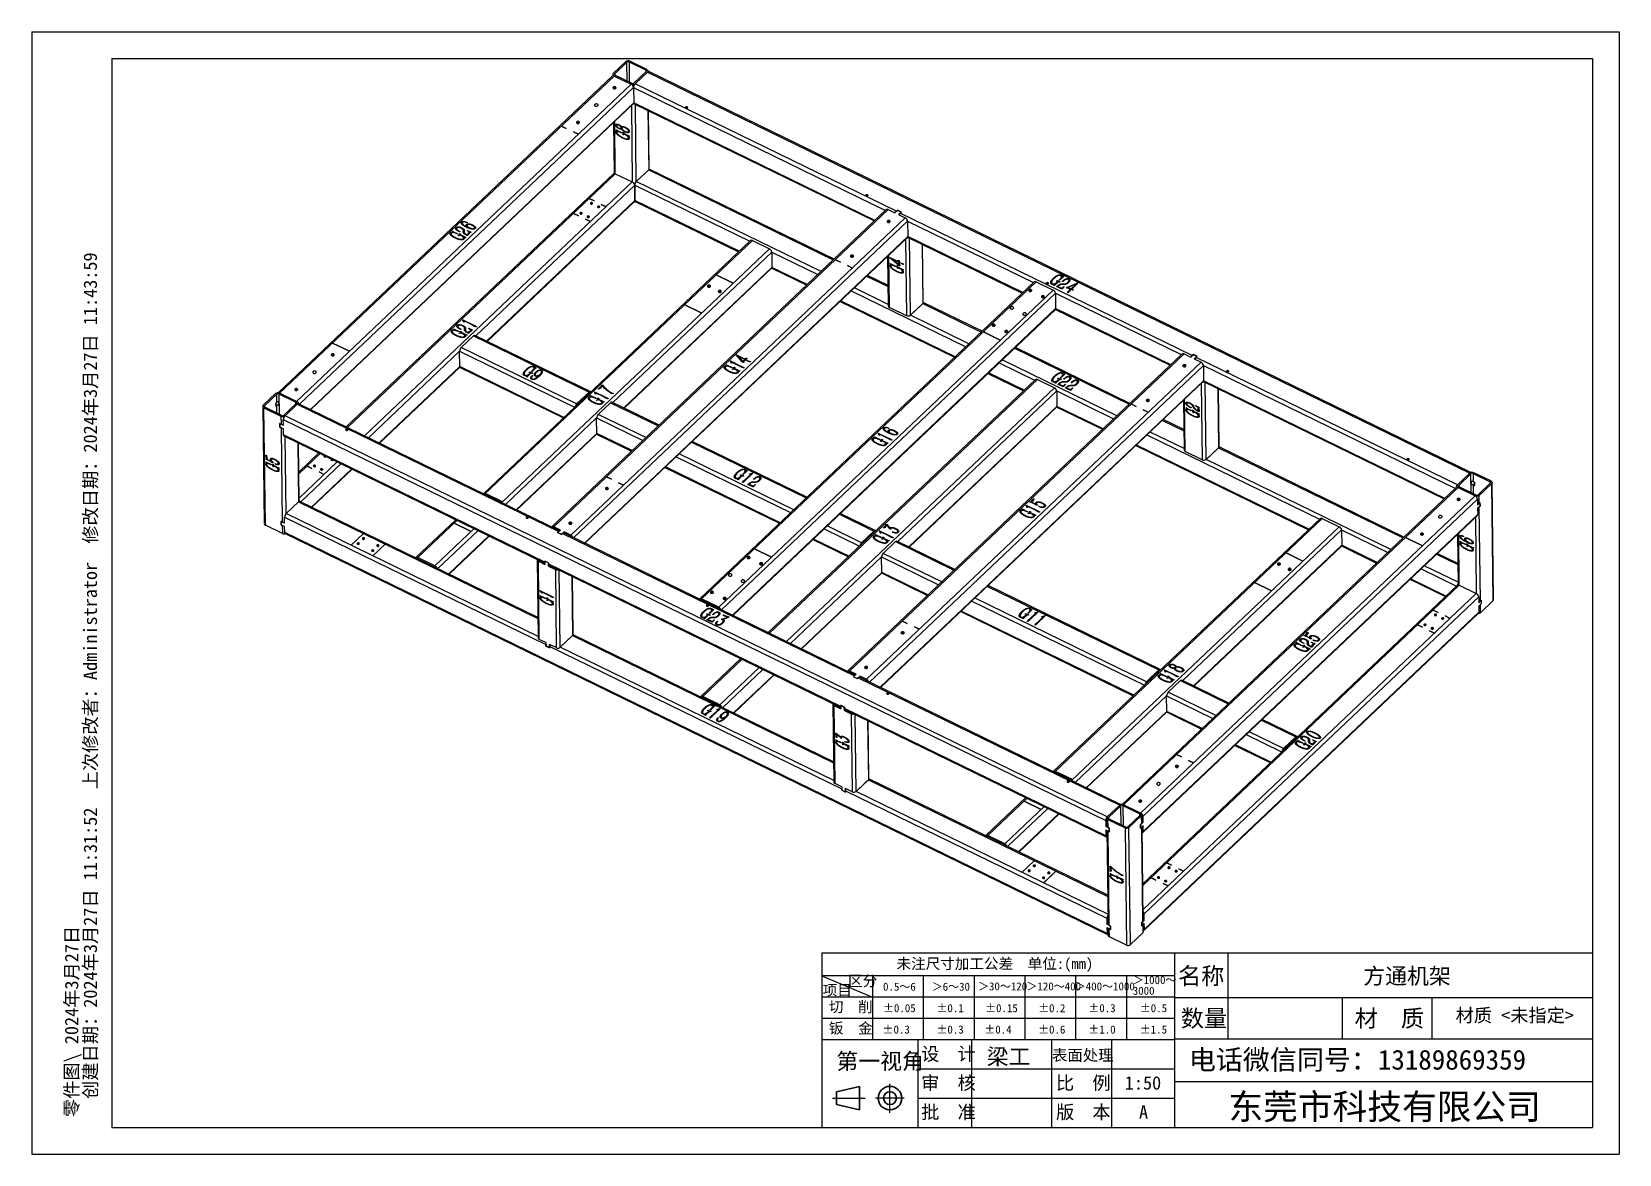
# Model space of a CAD drawing. Header units: millimetres. Extents: x 0 to 14850, y 0 to 10500.
import ezdxf

# ---------------------------------------------------------------- set-up
doc = ezdxf.new("R2010")
doc.units = ezdxf.units.MM
doc.header["$LTSCALE"] = 50
doc.linetypes.add('CENTERX2', pattern=[20.32, 12.7, -2.54, 2.54, -2.54])
doc.layers.add('粗实线', color=7, linetype='Continuous', lineweight=35)
doc.layers.add('细实线', color=7, linetype='Continuous')
doc.styles.add('SLDTEXTSTYLE0', font='', dxfattribs={"bigfont": 'bigfont'})
doc.styles.add('SLDTEXTSTYLE1', font='', dxfattribs={"bigfont": 'bigfont'})
doc.styles.add('SLDTEXTSTYLE2', font='')
doc.styles.add('SLDTEXTSTYLE3', font='', dxfattribs={"bigfont": 'bigfont'})
doc.styles.get('SLDTEXTSTYLE0').set_extended_font_data('宋体')
doc.styles.get('SLDTEXTSTYLE1').set_extended_font_data('宋体', bold=True)
doc.styles.get('SLDTEXTSTYLE2').set_extended_font_data('宋体')
doc.styles.get('SLDTEXTSTYLE3').set_extended_font_data('新宋体')

msp = doc.modelspace()

# ---------------------------------------------------------------- texts
for s, insert, char_height, attachment_point, style in [('未注尺寸加工公差  单位:(mm)', (9009, 1833), 100, 2, 'SLDTEXTSTYLE0'), ('区分', (7636, 1672), 100, 1, 'SLDTEXTSTYLE0'), ('名称', (10723, 1748), 158.8, 1, 'SLDTEXTSTYLE1'), ('方通机架', (12865, 1742), 150, 2, 'SLDTEXTSTYLE0'), ('项目', (7399, 1585), 100, 1, 'SLDTEXTSTYLE0'), ('0.5～6', (7963, 1605), 75, 1, 'SLDTEXTSTYLE0'), ('＞6～30', (8419, 1605), 75, 1, 'SLDTEXTSTYLE0'), ('＞30～120', (8852, 1608), 75, 1, 'SLDTEXTSTYLE0'), ('＞120～400', (9305, 1608), 75, 1, 'SLDTEXTSTYLE0'), ('＞400～1000', (9757, 1608), 75, 1, 'SLDTEXTSTYLE0'), ('切  削', (7457, 1429), 100, 1, 'SLDTEXTSTYLE0'), ('±0.05', (7963, 1404), 75, 1, 'SLDTEXTSTYLE2'), ('±0.1', (8463, 1404), 75, 1, 'SLDTEXTSTYLE2'), ('±0.15', (8918, 1404), 75, 1, 'SLDTEXTSTYLE2'), ('±0.2', (9414, 1404), 75, 1, 'SLDTEXTSTYLE2'), ('±0.3', (9884, 1404), 75, 1, 'SLDTEXTSTYLE2'), ('±0.5', (10365, 1404), 75, 1, 'SLDTEXTSTYLE2'), ('数量', (10749, 1351), 158.8, 1, 'SLDTEXTSTYLE0'), ('材  质', (12375, 1351), 158.8, 1, 'SLDTEXTSTYLE1'), ('材质 <未指定>', (13873, 1362), 125, 2, 'SLDTEXTSTYLE0'), ('钣  金', (7457, 1229), 100, 1, 'SLDTEXTSTYLE0'), ('±0.3', (7959, 1204), 75, 1, 'SLDTEXTSTYLE2'), ('±0.3', (8463, 1204), 75, 1, 'SLDTEXTSTYLE2'), ('±0.4', (8911, 1204), 75, 1, 'SLDTEXTSTYLE2'), ('±0.6', (9414, 1204), 75, 1, 'SLDTEXTSTYLE2'), ('±1.0', (9884, 1204), 75, 1, 'SLDTEXTSTYLE2'), ('±1.5', (10365, 1204), 75, 1, 'SLDTEXTSTYLE2'), ('第一视角', (7527, 946), 150, 1, 'SLDTEXTSTYLE0'), ('设  计', (8320, 1001), 125, 1, 'SLDTEXTSTYLE0'), ('梁工', (9138, 988), 150, 2, 'SLDTEXTSTYLE3'), ('表面处理', (9543, 980), 105.8, 1, 'SLDTEXTSTYLE0'), ('电话微信同号：13189869359', (12401, 977), 185.21, 2, 'SLDTEXTSTYLE0'), ('审  核', (8320, 730), 125, 1, 'SLDTEXTSTYLE0'), ('比  例', (9581, 730), 125, 1, 'SLDTEXTSTYLE0'), ('1:50', (10395, 730), 125, 2, 'SLDTEXTSTYLE2'), ('东莞市科技有限公司', (11194, 564), 238.1, 1, 'SLDTEXTSTYLE0'), ('批  准', (8320, 457), 125, 1, 'SLDTEXTSTYLE0'), ('版  本', (9581, 457), 125, 1, 'SLDTEXTSTYLE0'), ('A', (10400, 457), 125, 2, 'SLDTEXTSTYLE2')]:
    msp.add_mtext(s, dxfattribs=dict(insert=insert, char_height=char_height, attachment_point=attachment_point, style=style))

# ---------------------------------------------------------------- blocks, each defined once
blk = doc.blocks.new('块1')
at = {"layer": '粗实线'}
for p, q in [((36, 198), (250, 248)), ((36, 198), (36, 78)), ((250, 248), (250, 28)), ((36, 78), (250, 28))]:
    blk.add_line(p, q, dxfattribs=at)
for radius in [110, 60.3]:
    blk.add_circle((536, 138), radius, dxfattribs=at)
at = {"layer": '细实线', "linetype": 'CENTERX2'}
for p, q in [((536, 0), (536, 273)), ((0, 138), (303, 138)), ((669, 138), (401, 138))]:
    blk.add_line(p, q, dxfattribs=at)
blk = doc.blocks.new('SW_NOTE_0')
at = {"layer": '细实线', "color": 0, "char_height": 125, "attachment_point": 1, "rotation": 90, "style": 'SLDTEXTSTYLE3'}
for s, insert in [('  创建日期：2024年3月27日 11:31:52  上次修改者：Administrator  修改日期：2024年3月27日 11:43:59  ', (30, 0)), ('零件图\\\\ 2024年3月27日', (-145, 0))]:
    blk.add_mtext(s, dxfattribs=dict(at, insert=insert))
blk = doc.blocks.new('SW_NOTE_0_1')
at = {"layer": '细实线', "color": 0, "char_height": 75, "attachment_point": 1}
for s, insert, style in [('＞1000～', (0, 87), 'SLDTEXTSTYLE0'), ('3000', (0, -13), 'SLDTEXTSTYLE2')]:
    blk.add_mtext(s, dxfattribs=dict(at, insert=insert, style=style))

# ---------------------------------------------------------------- linework, layer by layer
for p, q in [((0, 10500), (14850, 10500)), ((0, 10500), (0, 0)), ((14850, 10500), (14850, 0)), ((750, 10250), (750, 250)), ((750, 10250), (14600, 10250)), ((14600, 10250), (14600, 250)), ((5437, 10101), (5437, 10089)), ((5557, 10221), (5442, 10112)), ((5453, 10107), (5568, 10216)), ((5453, 10107), (5453, 10096)), ((5570, 10038), (5568, 10216)), ((5587, 10218), (5746, 10140)), ((5587, 10218), (5589, 10029)), ((5754, 10148), (5594, 10225)), ((5749, 10128), (5633, 10018)), ((5644, 10013), (5760, 10122)), ((5746, 10125), (5746, 10140)), ((5760, 10122), (13452, 6371)), ((5765, 10126), (5765, 10133)), ((13462, 6377), (5771, 10127)), ((5430, 10086), (2304, 7123)), ((2319, 7120), (5448, 10086)), ((5607, 10009), (2478, 7042)), ((2505, 7017), (5629, 9979)), ((5440, 9972), (5439, 9971)), ((5448, 10086), (5607, 10009)), ((5449, 9966), (5449, 9975)), ((5615, 10016), (5455, 10094)), ((5629, 9979), (5631, 9835)), ((5629, 9979), (7987, 8829)), ((8090, 8821), (5644, 10013)), ((5631, 9835), (2606, 6968)), ((2610, 6966), (5627, 9826)), ((5609, 9809), (5618, 9095)), ((7887, 8735), (5631, 9835)), ((5634, 9826), (7882, 8730)), ((5655, 9099), (5647, 9820)), ((5459, 9172), (5453, 9661)), ((5764, 9763), (5771, 9208)), ((5776, 9212), (5769, 9760)), ((4954, 9618), (5000, 9596)), ((5000, 9596), (4954, 9618)), ((4954, 9618), (4954, 9618)), ((4954, 9618), (4954, 9618)), ((5000, 9596), (5000, 9596)), ((5067, 9563), (5113, 9541)), ((5113, 9541), (5067, 9563)), ((5067, 9563), (5067, 9563)), ((5067, 9563), (5067, 9563)), ((5098, 9647), (5097, 9646)), ((5113, 9541), (5113, 9541)), ((5442, 9651), (5448, 9175)), ((5465, 9627), (5464, 9627)), ((5465, 9583), (5518, 9557)), ((5465, 9580), (5465, 9583)), ((5465, 9581), (5465, 9582)), ((5479, 9572), (5465, 9581)), ((5465, 9581), (5465, 9580)), ((5479, 9572), (5465, 9580)), ((5466, 9562), (5465, 9562)), ((5476, 9572), (5479, 9572)), ((5479, 9572), (5479, 9572)), ((5483, 9630), (5483, 9630)), ((5486, 9598), (5486, 9598)), ((5509, 9516), (5509, 9516)), ((5514, 9603), (5514, 9603)), ((5515, 9613), (5517, 9610)), ((5519, 9589), (5517, 9592)), ((5519, 9589), (5517, 9592)), ((5517, 9592), (5517, 9592)), ((5518, 9557), (5518, 9553)), ((5519, 9589), (5519, 9589)), ((5526, 9558), (5531, 9561)), ((5528, 9556), (5526, 9558)), ((5528, 9556), (5526, 9558)), ((5528, 9556), (5528, 9556)), ((5531, 9545), (5530, 9550)), ((5532, 9545), (5530, 9550)), ((5530, 9550), (5530, 9550)), ((5532, 9541), (5531, 9545)), ((5532, 9545), (5531, 9545)), ((5533, 9541), (5532, 9545)), ((5532, 9537), (5532, 9541)), ((5533, 9541), (5532, 9541)), ((5533, 9537), (5532, 9537)), ((5533, 9537), (5533, 9541)), ((5534, 9559), (5534, 9558)), ((5534, 9558), (5535, 9551)), ((5535, 9551), (5584, 9527)), ((5540, 9538), (5535, 9536)), ((5540, 9538), (5535, 9536)), ((5535, 9536), (5535, 9536)), ((5543, 9542), (5537, 9545)), ((5543, 9542), (5537, 9545)), ((5537, 9545), (5537, 9545)), ((5539, 9541), (5540, 9538)), ((5543, 9542), (5543, 9542)), ((5549, 9563), (5549, 9563)), ((5551, 9603), (5551, 9602)), ((5576, 9526), (5569, 9530)), ((5570, 9530), (5569, 9530)), ((5577, 9526), (5570, 9530)), ((5578, 9524), (5576, 9526)), ((5577, 9526), (5576, 9526)), ((5579, 9524), (5577, 9526)), ((5579, 9524), (5578, 9524)), ((5585, 9524), (5581, 9524)), ((5585, 9524), (5581, 9524)), ((5581, 9524), (5581, 9524)), ((5582, 9571), (5582, 9571)), ((5582, 9505), (5582, 9505)), ((5587, 9523), (5585, 9524)), ((5587, 9524), (5585, 9524)), ((5585, 9524), (5585, 9524)), ((5587, 9524), (5587, 9523)), ((5655, 9099), (5771, 9208)), ((5771, 9208), (7498, 8366)), ((7505, 8373), (5783, 9213)), ((5441, 9172), (2942, 6804)), ((2954, 6798), (5459, 9172)), ((5618, 9095), (3114, 6720)), ((4154, 7656), (5640, 9065)), ((5459, 9172), (5618, 9095)), ((5640, 9065), (5642, 8921)), ((5642, 8921), (5640, 9065)), ((5640, 9065), (6716, 8540)), ((7383, 8257), (5655, 9099)), ((5642, 8921), (4255, 7606)), ((4259, 7604), (5638, 8912)), ((5215, 8940), (5215, 8940)), ((5215, 8940), (5260, 8918)), ((5260, 8918), (5215, 8940)), ((5215, 8940), (5215, 8940)), ((5260, 8918), (5260, 8918)), ((6616, 8446), (5642, 8921)), ((5646, 8912), (6611, 8441)), ((7994, 8836), (4865, 5869)), ((4883, 5870), (8012, 8836)), ((5068, 8801), (5114, 8779)), ((5114, 8779), (5068, 8801)), ((5068, 8801), (5068, 8801)), ((5068, 8801), (5068, 8801)), ((5114, 8779), (5114, 8779)), ((5328, 8885), (5373, 8863)), ((5373, 8863), (5328, 8885)), ((5328, 8885), (5328, 8885)), ((5328, 8885), (5328, 8885)), ((5373, 8863), (5373, 8863)), ((8012, 8836), (8075, 8805)), ((8099, 8829), (8075, 8805)), ((8100, 8830), (8090, 8821)), ((8133, 8812), (8099, 8829)), ((8135, 8813), (8100, 8830)), ((8100, 8828), (8100, 8830)), ((8108, 8789), (8133, 8812)), ((8108, 8789), (8171, 8758)), ((8125, 8803), (8135, 8813)), ((10856, 7471), (8125, 8803)), ((8133, 8811), (8133, 8812)), ((3918, 8620), (3918, 8620)), ((3933, 8634), (3934, 8636)), ((3933, 8634), (3934, 8635)), ((3945, 8626), (3933, 8634)), ((3934, 8636), (3987, 8610)), ((3934, 8635), (3934, 8636)), ((3934, 8635), (3987, 8610)), ((3940, 8626), (3945, 8626)), ((3940, 8626), (3945, 8626)), ((3940, 8626), (3940, 8626)), ((3945, 8626), (3945, 8626)), ((3970, 8668), (3970, 8668)), ((3998, 8634), (4005, 8631)), ((3998, 8634), (4005, 8631)), ((3998, 8634), (3998, 8634)), ((4005, 8631), (4003, 8629)), ((4023, 8720), (4023, 8720)), ((4032, 8660), (4032, 8661)), ((4038, 8640), (4037, 8643)), ((4038, 8640), (4037, 8643)), ((4037, 8632), (4038, 8640)), ((4037, 8632), (4038, 8640)), ((4038, 8640), (4038, 8640)), ((4046, 8640), (4045, 8630)), ((4045, 8630), (4045, 8628)), ((4065, 8678), (4072, 8674)), ((4065, 8678), (4072, 8674)), ((4065, 8678), (4065, 8678)), ((4067, 8718), (4074, 8715)), ((4067, 8718), (4073, 8715)), ((4067, 8718), (4067, 8718)), ((4067, 8697), (4067, 8697)), ((4074, 8715), (4072, 8713)), ((4072, 8674), (4072, 8674)), ((4072, 8600), (4096, 8624)), ((4072, 8599), (4096, 8624)), ((4074, 8638), (4076, 8640)), ((4091, 8630), (4074, 8638)), ((4075, 8638), (4076, 8640)), ((4076, 8640), (4103, 8628)), ((4076, 8640), (4103, 8628)), ((4076, 8640), (4076, 8640)), ((4104, 8622), (4077, 8594)), ((4095, 8666), (4095, 8666)), ((4096, 8625), (4096, 8625)), ((4096, 8624), (4096, 8624)), ((4103, 8628), (4103, 8628)), ((4133, 8688), (4133, 8688)), ((4141, 8662), (4141, 8662)), ((8171, 8758), (5042, 5792)), ((5069, 5767), (8193, 8728)), ((5181, 8746), (5227, 8724)), ((5227, 8724), (5181, 8746)), ((5181, 8746), (5181, 8746)), ((5181, 8746), (5181, 8746)), ((5227, 8724), (5227, 8724)), ((8004, 8721), (8004, 8720)), ((8193, 8728), (8195, 8584)), ((8193, 8728), (9370, 8154)), ((3922, 8609), (3922, 8609)), ((3961, 8575), (3961, 8575)), ((3987, 8610), (3984, 8607)), ((3991, 8593), (3995, 8596)), ((3991, 8593), (3995, 8596)), ((3991, 8592), (3991, 8593)), ((3991, 8593), (3991, 8593)), ((4003, 8593), (3994, 8592)), ((3995, 8596), (3997, 8600)), ((3995, 8596), (3997, 8599)), ((3995, 8596), (3995, 8596)), ((3997, 8600), (3999, 8603)), ((3997, 8599), (3999, 8603)), ((3997, 8599), (3997, 8600)), ((3999, 8610), (4009, 8611)), ((4001, 8608), (3999, 8610)), ((3999, 8603), (3999, 8603)), ((4000, 8610), (4009, 8611)), ((4004, 8595), (4003, 8593)), ((4011, 8596), (4005, 8599)), ((4011, 8609), (4007, 8603)), ((4007, 8603), (4056, 8580)), ((4007, 8603), (4056, 8580)), ((4007, 8603), (4007, 8603)), ((4009, 8611), (4009, 8611)), ((4012, 8610), (4011, 8609)), ((4035, 8563), (4035, 8563)), ((4044, 8580), (4038, 8584)), ((4038, 8583), (4038, 8584)), ((4045, 8578), (4044, 8580)), ((4054, 8577), (4049, 8577)), ((4057, 8576), (4054, 8577)), ((4056, 8580), (4056, 8580)), ((4064, 8604), (4072, 8600)), ((4064, 8604), (4072, 8599)), ((4064, 8604), (4064, 8604)), ((4072, 8599), (4072, 8600)), ((6723, 8547), (4225, 6178)), ((4236, 6173), (6741, 8547)), ((6900, 8469), (4396, 6095)), ((8195, 8584), (5170, 5717)), ((5174, 5715), (8192, 8576)), ((6741, 8547), (6900, 8469)), ((8174, 8559), (8182, 7844)), ((8193, 8578), (9265, 8055)), ((9270, 8060), (8195, 8584)), ((8220, 7849), (8211, 8569)), ((8328, 8512), (8335, 7958)), ((8340, 7969), (8333, 8510)), ((5436, 7031), (6922, 8439)), ((6922, 8439), (6924, 8296)), ((6922, 8439), (7354, 8229)), ((7518, 8368), (7564, 8345)), ((7519, 8368), (7518, 8368)), ((7564, 8345), (7519, 8368)), ((7519, 8368), (7519, 8368)), ((7564, 8345), (7564, 8345)), ((7662, 8397), (7661, 8396)), ((8006, 8400), (8012, 7936)), ((8023, 7922), (8017, 8410)), ((8028, 8389), (8108, 8350)), ((8028, 8385), (8028, 8389)), ((8028, 8385), (8028, 8389)), ((8108, 8316), (8028, 8385)), ((8108, 8317), (8028, 8385)), ((8028, 8385), (8028, 8385)), ((8029, 8332), (8082, 8306)), ((8029, 8330), (8029, 8332)), ((8029, 8330), (8029, 8332)), ((8043, 8321), (8029, 8330)), ((8043, 8321), (8029, 8330)), ((8029, 8330), (8029, 8330)), ((8040, 8321), (8043, 8321)), ((8043, 8321), (8043, 8321)), ((8044, 8376), (8111, 8319)), ((8109, 8344), (8044, 8376)), ((8045, 8376), (8044, 8376)), ((8109, 8345), (8045, 8376)), ((8104, 8360), (8110, 8362)), ((8105, 8358), (8104, 8360)), ((8105, 8358), (8104, 8360)), ((8105, 8358), (8105, 8358)), ((8108, 8351), (8107, 8355)), ((8108, 8352), (8107, 8355)), ((8107, 8355), (8107, 8355)), ((8108, 8352), (8108, 8351)), ((8108, 8350), (8108, 8350)), ((8109, 8314), (8108, 8317)), ((8108, 8317), (8108, 8316)), ((8109, 8314), (8108, 8316)), ((8111, 8319), (8109, 8345)), ((8109, 8345), (8109, 8344)), ((8111, 8319), (8109, 8344)), ((8111, 8319), (8111, 8319)), ((8113, 8360), (8114, 8346)), ((8114, 8346), (8149, 8329)), ((8115, 8341), (8117, 8316)), ((8136, 8331), (8115, 8341)), ((8116, 8341), (8115, 8341)), ((8136, 8331), (8116, 8341)), ((8136, 8331), (8136, 8331)), ((8151, 8325), (8148, 8326)), ((8148, 8326), (8148, 8325)), ((8150, 8325), (8148, 8325)), ((8154, 8325), (8150, 8325)), ((8151, 8325), (8150, 8325)), ((8154, 8325), (8151, 8325)), ((8154, 8325), (8154, 8325)), ((6924, 8296), (5537, 6981)), ((5541, 6979), (6921, 8287)), ((6402, 8225), (6402, 8225)), ((6402, 8225), (6560, 8148)), ((6560, 8148), (6402, 8225)), ((6402, 8225), (6402, 8225)), ((6922, 8289), (7249, 8130)), ((7254, 8135), (6924, 8296)), ((7631, 8313), (7677, 8290)), ((7632, 8313), (7631, 8313)), ((7677, 8290), (7632, 8313)), ((7632, 8313), (7632, 8313)), ((7677, 8290), (7677, 8290)), ((7810, 8214), (8010, 8117)), ((8010, 8127), (7817, 8221)), ((8030, 8312), (8030, 8311)), ((8073, 8266), (8073, 8266)), ((8082, 8306), (8082, 8303)), ((8090, 8307), (8095, 8310)), ((8092, 8306), (8090, 8308)), ((8092, 8305), (8090, 8307)), ((8092, 8306), (8092, 8305)), ((8096, 8295), (8095, 8300)), ((8096, 8295), (8095, 8300)), ((8095, 8300), (8095, 8300)), ((8097, 8290), (8096, 8295)), ((8097, 8291), (8096, 8295)), ((8096, 8295), (8096, 8295)), ((8097, 8287), (8097, 8291)), ((8097, 8291), (8097, 8290)), ((8097, 8286), (8097, 8290)), ((8097, 8287), (8097, 8286)), ((8098, 8309), (8098, 8308)), ((8098, 8308), (8100, 8300)), ((8104, 8288), (8099, 8285)), ((8100, 8285), (8099, 8285)), ((8100, 8300), (8148, 8277)), ((8104, 8288), (8100, 8285)), ((8107, 8292), (8101, 8295)), ((8102, 8295), (8101, 8295)), ((8107, 8292), (8102, 8295)), ((8103, 8290), (8104, 8288)), ((8107, 8292), (8107, 8292)), ((8109, 8312), (8109, 8314)), ((8110, 8312), (8109, 8314)), ((8109, 8314), (8109, 8314)), ((8110, 8312), (8109, 8312)), ((8120, 8311), (8113, 8311)), ((8120, 8311), (8113, 8311)), ((8113, 8311), (8113, 8311)), ((8117, 8316), (8120, 8312)), ((8120, 8311), (8120, 8311)), ((8141, 8275), (8134, 8280)), ((8141, 8275), (8134, 8280)), ((8134, 8280), (8134, 8280)), ((8143, 8274), (8141, 8275)), ((8143, 8274), (8141, 8275)), ((8141, 8275), (8141, 8275)), ((8143, 8274), (8143, 8274)), ((8149, 8273), (8146, 8273)), ((8149, 8273), (8146, 8273)), ((8146, 8273), (8146, 8273)), ((8146, 8255), (8146, 8255)), ((8151, 8273), (8149, 8273)), ((8152, 8273), (8149, 8273)), ((8149, 8273), (8149, 8273)), ((8152, 8273), (8151, 8273)), ((9572, 8206), (9572, 8207)), ((9590, 8165), (9588, 8171)), ((9590, 8173), (9595, 8171)), ((9590, 8173), (9595, 8170)), ((9590, 8173), (9590, 8173)), ((9595, 8171), (9600, 8169)), ((9595, 8170), (9595, 8171)), ((9595, 8170), (9600, 8169)), ((9600, 8169), (9605, 8168)), ((9600, 8169), (9605, 8167)), ((9600, 8169), (9600, 8169)), ((9605, 8167), (9605, 8168)), ((9615, 8176), (9611, 8178)), ((9612, 8167), (9615, 8168)), ((9653, 8212), (9615, 8176)), ((9615, 8168), (9617, 8161)), ((9615, 8167), (9615, 8168)), ((9630, 8223), (9630, 8223)), ((9639, 8205), (9651, 8213)), ((9639, 8205), (9651, 8213)), ((9639, 8208), (9639, 8205)), ((9639, 8205), (9639, 8205)), ((9650, 8168), (9646, 8164)), ((9651, 8213), (9653, 8212)), ((9651, 8213), (9653, 8212)), ((9651, 8213), (9651, 8213)), ((9656, 8178), (9656, 8178)), ((9701, 8188), (9701, 8188)), ((9377, 8161), (6248, 5195)), ((6266, 5195), (9395, 8161)), ((6324, 8116), (6323, 8115)), ((6425, 8067), (6424, 8066)), ((9555, 8084), (6426, 5117)), ((6452, 5092), (9576, 8054)), ((6560, 8148), (6560, 8148)), ((7666, 8077), (8737, 7554)), ((8012, 7950), (7695, 8105)), ((9329, 8075), (9328, 8075)), ((9395, 8161), (9555, 8084)), ((9546, 8143), (9546, 8143)), ((9565, 8128), (9566, 8130)), ((9565, 8128), (9566, 8130)), ((9565, 8128), (9565, 8128)), ((9566, 8130), (9567, 8133)), ((9566, 8130), (9567, 8133)), ((9566, 8130), (9566, 8130)), ((9567, 8133), (9567, 8133)), ((9568, 8136), (9570, 8137)), ((9568, 8136), (9570, 8137)), ((9568, 8136), (9568, 8136)), ((9605, 8162), (9570, 8129)), ((9570, 8137), (9576, 8141)), ((9570, 8137), (9576, 8141)), ((9570, 8137), (9570, 8137)), ((9576, 8141), (9576, 8141)), ((9576, 8054), (9578, 7910)), ((9576, 8054), (10753, 7480)), ((9593, 8165), (9590, 8165)), ((9631, 8096), (9591, 8114)), ((9594, 8160), (9599, 8164)), ((9594, 8160), (9599, 8163)), ((9594, 8160), (9594, 8160)), ((9599, 8163), (9599, 8164)), ((9605, 8124), (9599, 8118)), ((9599, 8118), (9635, 8102)), ((9599, 8118), (9635, 8102)), ((9599, 8118), (9599, 8118)), ((9602, 8128), (9602, 8128)), ((9613, 8159), (9605, 8162)), ((9612, 8166), (9615, 8167)), ((9612, 8166), (9612, 8167)), ((9615, 8159), (9613, 8159)), ((9615, 8167), (9617, 8161)), ((9617, 8161), (9617, 8161)), ((9635, 8102), (9635, 8102)), ((9658, 8115), (9641, 8097)), ((9646, 8164), (9643, 8166)), ((9643, 8105), (9656, 8117)), ((9643, 8105), (9656, 8116)), ((9643, 8105), (9643, 8105)), ((9658, 8136), (9644, 8136)), ((9647, 8142), (9659, 8142)), ((9647, 8142), (9659, 8141)), ((9647, 8142), (9647, 8142)), ((9656, 8117), (9658, 8115)), ((9656, 8116), (9656, 8117)), ((9656, 8116), (9658, 8115)), ((9659, 8141), (9659, 8142)), ((9683, 8103), (9684, 8110)), ((9683, 8103), (9684, 8109)), ((9683, 8103), (9683, 8103)), ((9684, 8109), (9684, 8110)), ((9689, 8103), (9685, 8102)), ((9687, 8112), (9688, 8112)), ((9687, 8112), (9688, 8111)), ((9687, 8112), (9687, 8112)), ((9688, 8112), (9691, 8111)), ((9688, 8111), (9688, 8112)), ((9688, 8111), (9691, 8111)), ((9717, 8091), (9689, 8103)), ((9691, 8111), (9782, 8150)), ((9691, 8111), (9782, 8150)), ((9691, 8111), (9691, 8111)), ((9692, 8063), (9693, 8066)), ((9692, 8063), (9693, 8066)), ((9692, 8063), (9692, 8063)), ((9693, 8066), (9694, 8068)), ((9693, 8066), (9694, 8068)), ((9693, 8066), (9693, 8066)), ((9769, 8139), (9694, 8107)), ((9694, 8107), (9722, 8095)), ((9694, 8107), (9722, 8095)), ((9694, 8107), (9694, 8107)), ((9694, 8068), (9694, 8068)), ((9698, 8163), (9698, 8164)), ((9723, 8089), (9698, 8065)), ((9703, 8076), (9717, 8091)), ((9703, 8076), (9717, 8090)), ((9703, 8076), (9703, 8076)), ((9717, 8090), (9717, 8091)), ((9722, 8095), (9769, 8139)), ((9722, 8095), (9769, 8139)), ((9722, 8095), (9722, 8095)), ((9738, 8083), (9723, 8089)), ((9786, 8148), (9728, 8093)), ((9728, 8093), (9728, 8093)), ((9730, 8092), (9734, 8092)), ((9730, 8092), (9734, 8091)), ((9730, 8092), (9730, 8092)), ((9734, 8091), (9734, 8092)), ((9738, 8091), (9740, 8091)), ((9738, 8091), (9740, 8091)), ((9738, 8091), (9738, 8091)), ((9740, 8091), (9741, 8085)), ((9740, 8091), (9741, 8084)), ((9740, 8091), (9740, 8091)), ((9741, 8084), (9741, 8085)), ((9769, 8139), (9769, 8139)), ((9782, 8150), (9786, 8148)), ((9782, 8150), (9786, 8148)), ((9782, 8150), (9782, 8150)), ((6108, 7947), (6108, 7947)), ((6108, 7947), (6267, 7869)), ((6267, 7869), (6108, 7947)), ((6108, 7947), (6108, 7947)), ((9578, 7910), (6554, 5043)), ((6558, 5041), (9575, 7901)), ((7561, 7978), (8633, 7455)), ((8638, 7460), (7566, 7983)), ((8182, 7844), (8023, 7922)), ((8335, 7958), (8220, 7849)), ((8220, 7849), (8258, 7885)), ((8258, 7885), (8258, 7885)), ((8258, 7885), (8258, 7885)), ((8297, 7921), (8335, 7958)), ((8297, 7921), (8297, 7921)), ((8335, 7958), (8335, 7958)), ((8335, 7958), (8335, 7958)), ((8335, 7958), (8882, 7691)), ((8889, 7698), (8340, 7966)), ((9447, 8018), (9446, 8017)), ((9577, 7903), (10649, 7381)), ((10654, 7385), (9578, 7910)), ((3981, 7754), (3981, 7754)), ((4032, 7804), (4033, 7805)), ((4032, 7804), (4033, 7805)), ((4034, 7800), (4032, 7804)), ((4033, 7805), (4136, 7755)), ((4033, 7805), (4136, 7755)), ((4033, 7805), (4033, 7805)), ((4045, 7783), (4041, 7784)), ((4043, 7746), (4043, 7747)), ((4044, 7795), (4045, 7783)), ((4120, 7757), (4044, 7795)), ((4044, 7794), (4044, 7795)), ((4044, 7794), (4045, 7783)), ((4048, 7718), (4049, 7726)), ((4048, 7718), (4049, 7726)), ((4049, 7726), (4049, 7729)), ((4049, 7726), (4049, 7728)), ((4049, 7726), (4049, 7726)), ((4057, 7726), (4056, 7716)), ((4086, 7724), (4088, 7726)), ((4086, 7724), (4088, 7726)), ((4102, 7716), (4086, 7724)), ((4088, 7726), (4114, 7714)), ((4088, 7726), (4114, 7714)), ((4088, 7726), (4088, 7726)), ((4136, 7755), (4136, 7755)), ((4155, 7741), (4146, 7743)), ((4158, 7740), (4155, 7741)), ((6267, 7869), (6267, 7869)), ((8220, 7849), (8220, 7849)), ((8766, 7582), (8220, 7849)), ((8987, 7751), (8986, 7750)), ((2813, 7588), (2813, 7588)), ((2813, 7588), (2971, 7511)), ((2971, 7511), (2813, 7588)), ((2813, 7588), (2813, 7588)), ((3929, 7706), (3929, 7706)), ((3933, 7695), (3933, 7695)), ((3944, 7720), (3945, 7722)), ((3944, 7720), (3945, 7721)), ((3956, 7712), (3944, 7720)), ((3945, 7722), (3998, 7696)), ((3945, 7721), (3945, 7722)), ((3945, 7721), (3998, 7696)), ((3952, 7712), (3956, 7712)), ((3952, 7712), (3956, 7711)), ((3952, 7712), (3952, 7712)), ((3956, 7711), (3956, 7712)), ((3972, 7661), (3972, 7661)), ((3998, 7696), (3995, 7693)), ((4002, 7679), (4006, 7682)), ((4002, 7679), (4006, 7682)), ((4002, 7678), (4002, 7679)), ((4002, 7679), (4002, 7679)), ((4014, 7679), (4005, 7678)), ((4006, 7682), (4008, 7685)), ((4006, 7682), (4008, 7685)), ((4006, 7682), (4006, 7682)), ((4008, 7685), (4010, 7689)), ((4008, 7685), (4010, 7689)), ((4008, 7685), (4008, 7685)), ((4010, 7720), (4016, 7717)), ((4010, 7720), (4016, 7717)), ((4010, 7720), (4010, 7720)), ((4010, 7689), (4010, 7689)), ((4011, 7696), (4020, 7697)), ((4011, 7696), (4020, 7697)), ((4012, 7694), (4011, 7696)), ((4016, 7717), (4014, 7715)), ((4015, 7681), (4014, 7679)), ((4022, 7682), (4016, 7685)), ((4023, 7695), (4018, 7689)), ((4018, 7689), (4067, 7666)), ((4018, 7689), (4067, 7665)), ((4018, 7689), (4018, 7689)), ((4018, 7546), (4133, 7656)), ((4020, 7697), (4020, 7697)), ((4023, 7696), (4023, 7695)), ((4046, 7649), (4046, 7649)), ((4055, 7665), (4049, 7670)), ((4049, 7669), (4049, 7670)), ((4057, 7664), (4055, 7665)), ((4056, 7716), (4056, 7715)), ((4065, 7663), (4060, 7663)), ((4068, 7662), (4065, 7663)), ((4067, 7665), (4067, 7666)), ((4075, 7690), (4083, 7686)), ((4075, 7690), (4083, 7685)), ((4075, 7690), (4075, 7690)), ((4083, 7686), (4107, 7710)), ((4083, 7685), (4107, 7710)), ((4083, 7685), (4083, 7686)), ((4116, 7707), (4089, 7680)), ((4107, 7710), (4107, 7710)), ((4108, 7711), (4108, 7711)), ((4114, 7714), (4114, 7714)), ((4133, 7656), (5213, 7129)), ((5225, 7134), (4145, 7660)), ((8902, 7693), (8902, 7693)), ((8902, 7693), (9060, 7616)), ((9060, 7616), (8902, 7693)), ((8902, 7693), (8902, 7693)), ((9060, 7616), (9060, 7616)), ((9105, 7693), (9104, 7692)), ((2805, 7473), (2804, 7472)), ((2971, 7511), (2971, 7511)), ((3149, 6703), (4002, 7512)), ((4004, 7368), (4002, 7512)), ((4002, 7512), (5078, 6987)), ((5097, 7020), (4018, 7546)), ((6591, 7474), (6594, 7477)), ((6591, 7473), (6594, 7476)), ((6647, 7412), (6591, 7474)), ((6594, 7477), (6674, 7437)), ((6594, 7476), (6594, 7477)), ((6594, 7476), (6674, 7437)), ((6607, 7465), (6653, 7414)), ((6607, 7465), (6607, 7465)), ((6607, 7465), (6653, 7414)), ((6671, 7433), (6607, 7465)), ((6653, 7414), (6671, 7433)), ((6653, 7414), (6671, 7433)), ((6678, 7430), (6659, 7411)), ((6671, 7433), (6671, 7433)), ((6674, 7437), (6674, 7437)), ((6675, 7439), (6676, 7442)), ((6675, 7439), (6676, 7441)), ((6675, 7439), (6675, 7439)), ((6676, 7441), (6676, 7442)), ((6677, 7446), (6686, 7447)), ((6677, 7444), (6677, 7446)), ((6677, 7445), (6686, 7446)), ((6677, 7444), (6677, 7444)), ((6698, 7420), (6678, 7430)), ((6689, 7445), (6681, 7434)), ((6681, 7434), (6715, 7417)), ((6681, 7434), (6715, 7417)), ((6681, 7434), (6681, 7434)), ((6686, 7446), (6686, 7447)), ((10761, 7487), (7632, 4520)), ((7650, 4520), (10779, 7487)), ((10150, 6907), (9078, 7430)), ((9193, 7539), (10265, 7017)), ((10272, 7024), (9201, 7546)), ((10779, 7487), (10841, 7456)), ((10866, 7479), (10841, 7456)), ((10866, 7481), (10856, 7471)), ((10901, 7464), (10866, 7481)), ((10866, 7479), (10866, 7481)), ((10900, 7463), (10866, 7479)), ((10875, 7440), (10900, 7463)), ((10875, 7440), (10938, 7409)), ((10891, 7454), (10901, 7464)), ((13337, 6262), (10891, 7454)), ((10900, 7462), (10900, 7463)), ((4004, 7368), (3250, 6654)), ((3254, 6652), (4005, 7363)), ((4978, 6893), (4004, 7368)), ((4008, 7359), (4973, 6888)), ((4613, 7288), (4613, 7289)), ((4633, 7276), (4633, 7279)), ((4633, 7276), (4633, 7279)), ((4633, 7279), (4633, 7279)), ((4635, 7282), (4637, 7283)), ((4635, 7281), (4637, 7282)), ((4635, 7281), (4635, 7282)), ((4672, 7308), (4637, 7274)), ((4637, 7283), (4643, 7287)), ((4637, 7282), (4643, 7286)), ((4637, 7282), (4637, 7283)), ((4638, 7352), (4638, 7352)), ((4643, 7286), (4643, 7287)), ((4657, 7311), (4655, 7317)), ((4657, 7319), (4662, 7316)), ((4657, 7318), (4657, 7319)), ((4657, 7318), (4662, 7316)), ((4660, 7310), (4657, 7311)), ((4661, 7305), (4665, 7309)), ((4661, 7305), (4665, 7309)), ((4661, 7305), (4661, 7305)), ((4662, 7316), (4666, 7315)), ((4662, 7316), (4666, 7315)), ((4662, 7316), (4662, 7316)), ((4665, 7309), (4665, 7309)), ((4666, 7315), (4672, 7313)), ((4666, 7315), (4672, 7313)), ((4666, 7315), (4666, 7315)), ((4672, 7313), (4672, 7313)), ((4680, 7305), (4672, 7308)), ((4682, 7322), (4678, 7323)), ((4679, 7312), (4681, 7313)), ((4679, 7312), (4681, 7313)), ((4679, 7312), (4679, 7312)), ((4682, 7304), (4680, 7305)), ((4680, 7282), (4683, 7285)), ((4680, 7282), (4683, 7284)), ((4680, 7282), (4680, 7282)), ((4681, 7313), (4683, 7307)), ((4681, 7313), (4683, 7306)), ((4681, 7313), (4681, 7313)), ((4720, 7358), (4682, 7322)), ((4683, 7306), (4683, 7307)), ((4683, 7285), (4686, 7283)), ((4683, 7284), (4683, 7285)), ((4683, 7284), (4686, 7283)), ((4697, 7368), (4697, 7369)), ((4705, 7351), (4718, 7359)), ((4705, 7350), (4718, 7359)), ((4706, 7354), (4705, 7351)), ((4705, 7350), (4705, 7351)), ((4706, 7355), (4706, 7354)), ((4716, 7283), (4716, 7284)), ((4718, 7359), (4720, 7358)), ((4718, 7359), (4720, 7358)), ((4718, 7359), (4718, 7359)), ((4725, 7324), (4725, 7324)), ((4730, 7270), (4739, 7277)), ((4730, 7269), (4739, 7277)), ((4739, 7277), (4745, 7283)), ((4739, 7277), (4745, 7282)), ((4739, 7277), (4739, 7277)), ((4745, 7282), (4745, 7283)), ((4757, 7298), (4757, 7298)), ((4766, 7335), (4766, 7336)), ((6482, 7369), (6482, 7370)), ((6486, 7359), (6486, 7358)), ((6497, 7384), (6499, 7385)), ((6497, 7384), (6499, 7385)), ((6509, 7375), (6497, 7384)), ((6499, 7385), (6551, 7360)), ((6499, 7385), (6551, 7359)), ((6499, 7385), (6499, 7385)), ((6505, 7376), (6509, 7375)), ((6505, 7376), (6509, 7375)), ((6505, 7376), (6505, 7376)), ((6509, 7375), (6509, 7375)), ((6525, 7325), (6525, 7325)), ((6534, 7419), (6535, 7421)), ((6534, 7419), (6535, 7421)), ((6536, 7416), (6534, 7419)), ((6535, 7421), (6639, 7370)), ((6535, 7421), (6639, 7370)), ((6535, 7421), (6535, 7421)), ((6547, 7399), (6543, 7400)), ((6546, 7410), (6547, 7399)), ((6622, 7373), (6546, 7410)), ((6546, 7410), (6547, 7399)), ((6546, 7410), (6546, 7410)), ((6551, 7360), (6549, 7357)), ((6555, 7343), (6559, 7346)), ((6555, 7342), (6559, 7346)), ((6555, 7342), (6555, 7343)), ((6555, 7342), (6555, 7342)), ((6567, 7343), (6558, 7341)), ((6559, 7346), (6561, 7349)), ((6559, 7346), (6561, 7349)), ((6559, 7346), (6559, 7346)), ((6561, 7349), (6564, 7353)), ((6561, 7349), (6564, 7353)), ((6561, 7349), (6561, 7349)), ((6564, 7359), (6573, 7361)), ((6564, 7359), (6573, 7361)), ((6565, 7358), (6564, 7359)), ((6564, 7353), (6564, 7353)), ((6568, 7345), (6567, 7343)), ((6575, 7346), (6569, 7349)), ((6576, 7359), (6571, 7353)), ((6571, 7353), (6620, 7329)), ((6571, 7353), (6620, 7329)), ((6571, 7353), (6571, 7353)), ((6573, 7361), (6573, 7361)), ((6576, 7360), (6576, 7359)), ((6599, 7312), (6599, 7313)), ((6608, 7329), (6602, 7333)), ((6602, 7333), (6602, 7333)), ((6610, 7328), (6608, 7329)), ((6618, 7327), (6613, 7327)), ((6621, 7326), (6618, 7327)), ((6620, 7329), (6620, 7329)), ((6639, 7370), (6639, 7370)), ((6646, 7410), (6647, 7412)), ((6646, 7410), (6647, 7412)), ((6646, 7409), (6646, 7410)), ((6646, 7409), (6646, 7410)), ((6646, 7410), (6646, 7410)), ((6647, 7412), (6647, 7412)), ((6657, 7356), (6648, 7358)), ((6659, 7407), (6649, 7408)), ((6653, 7414), (6653, 7414)), ((6660, 7356), (6657, 7356)), ((6659, 7411), (6661, 7408)), ((6659, 7410), (6659, 7411)), ((6659, 7410), (6661, 7408)), ((6661, 7408), (6661, 7408)), ((6713, 7414), (6710, 7415)), ((6718, 7413), (6713, 7414)), ((6715, 7417), (6715, 7417)), ((10938, 7409), (7809, 4443)), ((7836, 4417), (10960, 7379)), ((8944, 7303), (9277, 7141)), ((9282, 7146), (8949, 7308)), ((9049, 7402), (9381, 7240)), ((9583, 7292), (9583, 7293)), ((9664, 7298), (9626, 7262)), ((9641, 7309), (9641, 7309)), ((9650, 7291), (9662, 7299)), ((9650, 7291), (9662, 7299)), ((9650, 7294), (9650, 7291)), ((9650, 7291), (9650, 7291)), ((9662, 7299), (9664, 7298)), ((9662, 7299), (9664, 7298)), ((9662, 7299), (9662, 7299)), ((10771, 7372), (10770, 7371)), ((10960, 7379), (10962, 7235)), ((10960, 7379), (13318, 6229)), ((2463, 7149), (2462, 7148)), ((4632, 7274), (4633, 7276)), ((4632, 7273), (4633, 7276)), ((4632, 7273), (4632, 7274)), ((4633, 7276), (4633, 7276)), ((4730, 7269), (4730, 7270)), ((5213, 7129), (5097, 7020)), ((5263, 7131), (5265, 7132)), ((5263, 7130), (5265, 7132)), ((5266, 7127), (5263, 7131)), ((5265, 7132), (5368, 7082)), ((5265, 7132), (5368, 7081)), ((5265, 7132), (5265, 7132)), ((5299, 7159), (5302, 7161)), ((5299, 7159), (5302, 7161)), ((5299, 7159), (5299, 7159)), ((5308, 7159), (5300, 7158)), ((5302, 7161), (5307, 7166)), ((5302, 7161), (5307, 7166)), ((5302, 7161), (5302, 7161)), ((5307, 7166), (5307, 7166)), ((5314, 7162), (5314, 7160)), ((5323, 7171), (5316, 7164)), ((5319, 7177), (5332, 7189)), ((5319, 7177), (5332, 7189)), ((5319, 7177), (5319, 7177)), ((5329, 7195), (5344, 7194)), ((5332, 7189), (5329, 7195)), ((5329, 7194), (5344, 7194)), ((5332, 7189), (5332, 7189)), ((5347, 7178), (5339, 7186)), ((5344, 7194), (5344, 7189)), ((5344, 7194), (5344, 7189)), ((5344, 7194), (5344, 7194)), ((5344, 7189), (5344, 7189)), ((5359, 7164), (5347, 7178)), ((9388, 7247), (6890, 4879)), ((6902, 4873), (9407, 7247)), ((9566, 7170), (7061, 4795)), ((10962, 7235), (7937, 4368)), ((7941, 4366), (10958, 7227)), ((8101, 5731), (9588, 7140)), ((9407, 7247), (9566, 7170)), ((9557, 7229), (9557, 7229)), ((9576, 7214), (9577, 7216)), ((9576, 7214), (9577, 7216)), ((9576, 7214), (9576, 7214)), ((9577, 7216), (9578, 7219)), ((9577, 7216), (9578, 7219)), ((9577, 7216), (9577, 7216)), ((9578, 7219), (9578, 7219)), ((9579, 7222), (9581, 7223)), ((9579, 7222), (9581, 7223)), ((9579, 7222), (9579, 7222)), ((9616, 7248), (9581, 7215)), ((9581, 7223), (9587, 7227)), ((9581, 7223), (9587, 7227)), ((9581, 7223), (9581, 7223)), ((9587, 7227), (9587, 7227)), ((9588, 7140), (9589, 6996)), ((9588, 7140), (10120, 6880)), ((9601, 7251), (9599, 7257)), ((9601, 7259), (9606, 7257)), ((9601, 7259), (9606, 7256)), ((9601, 7259), (9601, 7259)), ((9604, 7251), (9601, 7251)), ((9642, 7182), (9602, 7200)), ((9605, 7246), (9610, 7250)), ((9605, 7246), (9610, 7249)), ((9605, 7246), (9605, 7246)), ((9606, 7257), (9611, 7255)), ((9606, 7256), (9606, 7257)), ((9606, 7256), (9611, 7255)), ((9610, 7249), (9610, 7250)), ((9617, 7210), (9610, 7204)), ((9610, 7204), (9646, 7188)), ((9610, 7204), (9646, 7188)), ((9610, 7204), (9610, 7204)), ((9611, 7255), (9617, 7254)), ((9611, 7255), (9617, 7253)), ((9611, 7255), (9611, 7255)), ((9613, 7213), (9613, 7214)), ((9625, 7245), (9616, 7248)), ((9617, 7253), (9617, 7254)), ((9626, 7262), (9622, 7264)), ((9623, 7253), (9626, 7253)), ((9623, 7252), (9626, 7253)), ((9623, 7252), (9623, 7253)), ((9626, 7245), (9625, 7245)), ((9626, 7253), (9628, 7247)), ((9626, 7253), (9628, 7247)), ((9626, 7253), (9626, 7253)), ((9628, 7247), (9628, 7247)), ((9646, 7188), (9646, 7188)), ((9670, 7201), (9652, 7183)), ((9657, 7250), (9654, 7252)), ((9654, 7191), (9667, 7203)), ((9654, 7191), (9667, 7202)), ((9654, 7191), (9654, 7191)), ((9669, 7222), (9655, 7222)), ((9662, 7254), (9657, 7250)), ((9658, 7228), (9670, 7228)), ((9658, 7228), (9670, 7227)), ((9658, 7228), (9658, 7228)), ((9667, 7264), (9667, 7264)), ((9667, 7203), (9670, 7201)), ((9667, 7202), (9667, 7203)), ((9667, 7202), (9669, 7201)), ((9670, 7227), (9670, 7228)), ((9712, 7148), (9673, 7166)), ((9687, 7175), (9680, 7170)), ((9680, 7170), (9716, 7154)), ((9680, 7170), (9716, 7153)), ((9680, 7170), (9680, 7170)), ((9683, 7179), (9683, 7180)), ((9709, 7249), (9709, 7250)), ((9712, 7274), (9712, 7274)), ((9716, 7153), (9716, 7154)), ((9740, 7167), (9722, 7149)), ((9727, 7216), (9724, 7217)), ((9724, 7157), (9737, 7168)), ((9724, 7157), (9737, 7168)), ((9724, 7157), (9724, 7157)), ((9739, 7188), (9726, 7188)), ((9732, 7220), (9727, 7216)), ((9728, 7194), (9740, 7194)), ((9728, 7194), (9740, 7193)), ((9728, 7194), (9728, 7194)), ((9737, 7229), (9737, 7230)), ((9737, 7168), (9740, 7167)), ((9737, 7168), (9740, 7167)), ((9737, 7168), (9737, 7168)), ((9740, 7193), (9740, 7194)), ((9779, 7215), (9779, 7215)), ((9782, 7240), (9782, 7240)), ((10940, 7210), (10949, 6495)), ((10960, 7229), (13213, 6130)), ((13218, 6135), (10962, 7235)), ((10986, 6499), (10978, 7220)), ((11095, 7163), (11102, 6609)), ((11107, 6620), (11100, 7161)), ((2161, 6995), (2174, 5899)), ((2281, 7116), (2166, 7006)), ((2172, 6981), (2331, 6903)), ((2186, 5884), (2172, 6981)), ((2177, 7001), (2292, 7110)), ((2177, 7001), (2177, 6990)), ((2339, 6911), (2180, 6988)), ((2293, 7035), (2283, 7025)), ((2283, 7025), (2284, 6994)), ((2284, 7026), (2296, 7037)), ((2285, 6995), (2284, 7026)), ((2284, 7026), (2284, 7026)), ((2284, 6994), (2294, 7003)), ((2285, 6995), (2284, 6996)), ((2307, 7017), (2285, 6995)), ((2293, 7035), (2292, 7110)), ((2294, 6932), (2294, 7003)), ((2307, 7038), (2308, 7007)), ((2311, 7113), (2470, 7035)), ((2311, 7113), (2313, 6923)), ((2478, 7042), (2319, 7120)), ((2473, 7022), (2358, 6913)), ((2369, 6908), (2484, 7017)), ((2470, 7020), (2470, 7035)), ((2484, 7017), (4929, 5824)), ((2489, 7021), (2489, 7028)), ((4937, 5831), (2496, 7021)), ((5097, 7010), (5213, 7119)), ((5103, 7011), (5100, 7012)), ((5114, 7026), (5117, 7025)), ((5211, 7080), (5211, 7081)), ((5217, 7119), (5214, 7120)), ((5215, 7070), (5215, 7069)), ((5226, 7095), (5228, 7097)), ((5226, 7095), (5228, 7096)), ((5238, 7087), (5226, 7095)), ((5228, 7097), (5280, 7071)), ((5228, 7096), (5228, 7097)), ((5228, 7096), (5280, 7071)), ((5234, 7087), (5238, 7087)), ((5234, 7087), (5238, 7086)), ((5234, 7087), (5234, 7087)), ((5238, 7086), (5238, 7087)), ((5254, 7036), (5254, 7036)), ((5276, 7110), (5272, 7111)), ((5275, 7121), (5276, 7110)), ((5351, 7084), (5275, 7121)), ((5275, 7121), (5276, 7110)), ((5275, 7121), (5275, 7121)), ((5280, 7071), (5278, 7068)), ((5284, 7053), (5285, 7053)), ((5285, 7054), (5288, 7057)), ((5285, 7053), (5288, 7057)), ((5285, 7053), (5285, 7054)), ((5296, 7054), (5287, 7053)), ((5288, 7057), (5290, 7060)), ((5288, 7057), (5290, 7060)), ((5288, 7057), (5288, 7057)), ((5290, 7060), (5293, 7064)), ((5290, 7060), (5293, 7064)), ((5290, 7060), (5290, 7060)), ((5293, 7071), (5302, 7072)), ((5293, 7070), (5302, 7072)), ((5294, 7069), (5293, 7071)), ((5293, 7064), (5293, 7064)), ((5297, 7056), (5296, 7054)), ((5304, 7057), (5298, 7060)), ((5300, 6921), (5415, 7030)), ((5305, 7070), (5301, 7064)), ((5301, 7064), (5349, 7041)), ((5301, 7064), (5349, 7040)), ((5301, 7064), (5301, 7064)), ((5302, 7072), (5302, 7072)), ((5306, 7071), (5305, 7070)), ((5328, 7024), (5328, 7024)), ((5337, 7040), (5331, 7044)), ((5331, 7044), (5331, 7044)), ((5339, 7039), (5337, 7040)), ((5347, 7038), (5342, 7038)), ((5350, 7037), (5347, 7038)), ((5349, 7040), (5349, 7041)), ((5368, 7081), (5368, 7082)), ((5386, 7068), (5377, 7070)), ((5389, 7067), (5386, 7068)), ((5418, 7118), (5414, 7122)), ((5415, 7030), (5860, 6813)), ((5439, 7114), (5421, 7116)), ((5868, 6820), (5427, 7035)), ((5431, 7119), (5439, 7115)), ((5431, 7119), (5439, 7115)), ((5431, 7119), (5431, 7119)), ((5439, 7115), (5439, 7114)), ((9589, 6996), (8203, 5681)), ((8207, 5679), (9586, 6987)), ((9588, 6989), (10016, 6781)), ((10021, 6785), (9589, 6996)), ((10285, 7019), (10331, 6996)), ((10331, 6996), (10285, 7019)), ((10285, 7019), (10285, 7019)), ((10285, 7019), (10285, 7019)), ((10331, 6996), (10331, 6996)), ((10429, 7048), (10428, 7047)), ((10773, 7051), (10779, 6587)), ((10790, 6573), (10784, 7061)), ((10796, 7026), (10796, 7026)), ((10796, 6983), (10849, 6957)), ((10796, 6981), (10796, 6983)), ((10796, 6981), (10796, 6983)), ((10810, 6972), (10796, 6981)), ((10810, 6972), (10796, 6981)), ((10796, 6981), (10796, 6981)), ((10821, 7028), (10821, 7028)), ((10827, 6991), (10827, 6991)), ((10839, 6988), (10845, 6984)), ((10845, 6984), (10845, 6982)), ((10866, 6989), (10860, 6999)), ((10861, 6999), (10860, 6999)), ((10866, 6989), (10861, 6999)), ((10866, 6999), (10872, 6988)), ((10866, 6989), (10866, 6989)), ((10886, 7003), (10911, 6991)), ((10886, 7000), (10886, 7003)), ((10886, 7001), (10886, 7003)), ((10903, 6992), (10886, 7001)), ((10886, 7001), (10886, 7000)), ((10903, 6991), (10886, 7000)), ((10903, 6992), (10903, 6991)), ((10912, 6953), (10910, 6986)), ((10910, 6986), (10910, 6985)), ((10911, 6953), (10910, 6985)), ((10917, 6983), (10919, 6948)), ((2332, 6828), (2318, 6834)), ((2318, 6834), (2319, 6803)), ((2320, 6833), (2320, 6803)), ((2354, 6817), (2320, 6833)), ((2321, 6833), (2320, 6833)), ((2331, 6903), (2332, 6828)), ((2353, 6873), (10046, 3122)), ((2354, 6817), (2353, 6873)), ((10061, 3156), (2369, 6908)), ((4431, 6078), (5284, 6887)), ((5286, 6743), (5284, 6887)), ((5284, 6887), (5716, 6676)), ((5745, 6704), (5300, 6921)), ((10398, 6963), (10444, 6941)), ((10444, 6941), (10398, 6963)), ((10398, 6963), (10398, 6963)), ((10398, 6963), (10398, 6963)), ((10444, 6941), (10444, 6941)), ((10577, 6865), (10777, 6767)), ((10777, 6778), (10584, 6872)), ((10797, 6962), (10796, 6962)), ((10807, 6972), (10810, 6972)), ((10810, 6972), (10810, 6972)), ((10840, 6917), (10840, 6917)), ((10849, 6957), (10849, 6953)), ((10857, 6958), (10862, 6961)), ((10859, 6956), (10857, 6958)), ((10859, 6956), (10857, 6958)), ((10859, 6956), (10859, 6956)), ((10862, 6945), (10861, 6951)), ((10863, 6946), (10861, 6951)), ((10861, 6951), (10861, 6951)), ((10863, 6946), (10862, 6945)), ((10863, 6941), (10862, 6945)), ((10863, 6942), (10863, 6946)), ((10863, 6942), (10863, 6941)), ((10863, 6937), (10863, 6941)), ((10864, 6937), (10863, 6937)), ((10864, 6937), (10863, 6942)), ((10865, 6960), (10865, 6959)), ((10865, 6959), (10866, 6951)), ((10866, 6951), (10915, 6928)), ((10871, 6939), (10866, 6936)), ((10871, 6938), (10866, 6936)), ((10866, 6936), (10866, 6936)), ((10874, 6943), (10868, 6946)), ((10874, 6943), (10868, 6946)), ((10868, 6946), (10868, 6946)), ((10870, 6941), (10871, 6938)), ((10874, 6943), (10874, 6943)), ((10907, 6926), (10900, 6931)), ((10901, 6931), (10900, 6931)), ((10901, 6954), (10901, 6954)), ((10908, 6926), (10901, 6931)), ((10903, 6958), (10911, 6953)), ((10909, 6925), (10907, 6926)), ((10908, 6926), (10907, 6926)), ((10910, 6925), (10908, 6926)), ((10910, 6925), (10909, 6925)), ((10912, 6953), (10911, 6953)), ((10916, 6924), (10912, 6924)), ((10916, 6924), (10912, 6924)), ((10912, 6924), (10912, 6924)), ((10913, 6906), (10913, 6905)), ((10918, 6924), (10916, 6924)), ((10918, 6924), (10916, 6924)), ((10916, 6924), (10916, 6924)), ((10918, 6924), (10918, 6924)), ((2320, 6804), (2319, 6803)), ((2319, 6803), (2333, 6796)), ((2320, 6803), (2354, 6786)), ((2333, 6796), (2343, 5914)), ((2355, 6729), (2354, 6786)), ((4800, 5537), (2355, 6729)), ((2359, 6720), (4801, 5529)), ((2380, 5993), (2371, 6714)), ((5286, 6743), (4532, 6028)), ((4536, 6026), (5287, 6738)), ((5616, 6582), (5286, 6743)), ((5290, 6734), (5611, 6577)), ((7866, 6695), (7866, 6695)), ((7869, 6684), (7869, 6684)), ((7880, 6709), (7882, 6711)), ((7880, 6709), (7882, 6710)), ((7892, 6701), (7880, 6709)), ((7882, 6711), (7935, 6685)), ((7882, 6710), (7882, 6711)), ((7882, 6710), (7934, 6685)), ((7888, 6701), (7892, 6701)), ((7888, 6701), (7892, 6701)), ((7888, 6701), (7888, 6701)), ((7892, 6701), (7892, 6701)), ((7917, 6745), (7919, 6746)), ((7917, 6745), (7919, 6746)), ((7920, 6741), (7917, 6745)), ((7919, 6746), (8022, 6696)), ((7919, 6746), (8022, 6695)), ((7919, 6746), (7919, 6746)), ((7931, 6724), (7927, 6725)), ((7929, 6735), (7931, 6724)), ((8005, 6698), (7929, 6735)), ((7929, 6735), (7931, 6724)), ((7929, 6735), (7929, 6735)), ((7935, 6685), (7932, 6682)), ((7947, 6685), (7957, 6686)), ((7947, 6685), (7957, 6686)), ((7948, 6683), (7947, 6685)), ((7959, 6684), (7955, 6678)), ((7957, 6686), (7957, 6686)), ((7960, 6685), (7959, 6684)), ((7970, 6795), (7970, 6795)), ((8012, 6753), (8020, 6749)), ((8012, 6753), (8020, 6749)), ((8012, 6753), (8012, 6753)), ((8014, 6772), (8014, 6772)), ((8015, 6793), (8021, 6790)), ((8015, 6793), (8021, 6790)), ((8015, 6793), (8015, 6793)), ((8021, 6790), (8019, 6788)), ((8020, 6749), (8020, 6749)), ((8022, 6695), (8022, 6696)), ((8040, 6682), (8032, 6684)), ((8042, 6741), (8042, 6741)), ((8081, 6763), (8081, 6763)), ((8089, 6737), (8089, 6737)), ((10432, 6728), (12047, 5941)), ((10779, 6601), (10461, 6755)), ((2188, 6536), (2194, 6538)), ((2189, 6534), (2188, 6536)), ((2190, 6534), (2189, 6536)), ((2197, 6536), (2202, 6500)), ((2488, 6657), (2495, 6103)), ((2500, 6107), (2494, 6655)), ((2686, 6561), (2497, 6381)), ((2497, 6364), (2698, 6555)), ((7128, 6029), (6057, 6552)), ((6172, 6661), (7244, 6139)), ((7251, 6145), (6179, 6668)), ((7908, 6650), (7908, 6650)), ((7939, 6668), (7942, 6671)), ((7939, 6668), (7942, 6671)), ((7939, 6667), (7939, 6668)), ((7939, 6668), (7939, 6668)), ((7942, 6671), (7944, 6675)), ((7942, 6671), (7944, 6674)), ((7942, 6671), (7942, 6671)), ((7951, 6668), (7942, 6667)), ((7944, 6675), (7947, 6678)), ((7944, 6674), (7947, 6678)), ((7944, 6674), (7944, 6675)), ((7947, 6678), (7947, 6678)), ((7951, 6670), (7951, 6668)), ((7958, 6671), (7952, 6674)), ((7955, 6678), (8003, 6655)), ((7955, 6678), (8003, 6655)), ((7955, 6678), (7955, 6678)), ((7982, 6638), (7982, 6638)), ((7992, 6655), (7985, 6659)), ((7985, 6658), (7985, 6659)), ((7993, 6653), (7992, 6655)), ((8001, 6652), (7997, 6652)), ((8004, 6651), (8001, 6652)), ((8003, 6655), (8003, 6655)), ((8043, 6681), (8040, 6682)), ((10328, 6629), (11942, 5841)), ((11947, 5846), (10333, 6633)), ((10949, 6495), (10790, 6573)), ((11102, 6609), (10986, 6499)), ((10987, 6500), (11025, 6536)), ((11025, 6536), (11025, 6536)), ((11025, 6536), (11025, 6536)), ((11063, 6572), (11102, 6609)), ((11063, 6572), (11063, 6572)), ((11101, 6609), (11101, 6609)), ((11102, 6609), (11102, 6609)), ((11102, 6609), (12829, 5766)), ((12836, 5773), (11107, 6617)), ((2189, 6502), (2188, 6504)), ((2189, 6502), (2188, 6504)), ((2190, 6534), (2189, 6534)), ((2195, 6499), (2189, 6502)), ((2195, 6500), (2189, 6502)), ((2189, 6502), (2189, 6502)), ((2189, 6477), (2242, 6451)), ((2189, 6475), (2189, 6477)), ((2189, 6475), (2189, 6477)), ((2203, 6466), (2189, 6475)), ((2203, 6466), (2189, 6475)), ((2189, 6475), (2189, 6475)), ((2192, 6528), (2190, 6531)), ((2191, 6531), (2190, 6531)), ((2190, 6456), (2190, 6456)), ((2192, 6528), (2191, 6531)), ((2192, 6528), (2192, 6528)), ((2194, 6518), (2193, 6524)), ((2194, 6518), (2193, 6524)), ((2193, 6524), (2193, 6524)), ((2195, 6510), (2194, 6518)), ((2195, 6511), (2194, 6518)), ((2194, 6518), (2194, 6518)), ((2194, 6504), (2195, 6504)), ((2195, 6507), (2195, 6511)), ((2195, 6511), (2195, 6510)), ((2195, 6507), (2195, 6510)), ((2195, 6507), (2195, 6507)), ((2196, 6505), (2195, 6504)), ((2195, 6500), (2195, 6499)), ((2200, 6466), (2203, 6466)), ((2202, 6500), (2242, 6481)), ((2203, 6466), (2203, 6466)), ((2225, 6485), (2210, 6493)), ((2210, 6493), (2210, 6492)), ((2225, 6485), (2210, 6492)), ((2246, 6474), (2225, 6485)), ((2246, 6475), (2225, 6485)), ((2225, 6485), (2225, 6485)), ((2232, 6502), (2232, 6502)), ((2234, 6411), (2233, 6411)), ((2242, 6481), (2242, 6481)), ((2242, 6451), (2242, 6448)), ((2249, 6471), (2246, 6475)), ((2246, 6475), (2246, 6474)), ((2248, 6471), (2246, 6474)), ((2249, 6471), (2248, 6471)), ((2249, 6479), (2252, 6476)), ((2250, 6452), (2255, 6455)), ((2252, 6450), (2250, 6452)), ((2252, 6451), (2251, 6452)), ((2252, 6476), (2255, 6475)), ((2255, 6472), (2252, 6470)), ((2256, 6472), (2252, 6470)), ((2252, 6470), (2252, 6470)), ((2252, 6451), (2252, 6450)), ((2256, 6472), (2255, 6472)), ((2256, 6440), (2255, 6445)), ((2256, 6440), (2255, 6445)), ((2255, 6445), (2255, 6445)), ((2257, 6435), (2256, 6440)), ((2257, 6436), (2256, 6440)), ((2256, 6440), (2256, 6440)), ((2257, 6431), (2257, 6436)), ((2257, 6436), (2257, 6435)), ((2257, 6431), (2257, 6435)), ((2257, 6431), (2257, 6431)), ((2258, 6454), (2259, 6453)), ((2259, 6453), (2260, 6445)), ((2264, 6432), (2259, 6430)), ((2260, 6430), (2259, 6430)), ((2260, 6445), (2308, 6422)), ((2264, 6433), (2260, 6430)), ((2267, 6437), (2261, 6440)), ((2262, 6440), (2261, 6440)), ((2268, 6437), (2262, 6440)), ((2263, 6435), (2264, 6432)), ((2268, 6437), (2267, 6437)), ((2270, 6498), (2270, 6498)), ((2277, 6458), (2276, 6460)), ((2277, 6458), (2277, 6460)), ((2282, 6455), (2277, 6458)), ((2282, 6455), (2277, 6458)), ((2277, 6458), (2277, 6458)), ((2282, 6455), (2282, 6455)), ((2301, 6420), (2294, 6425)), ((2301, 6420), (2294, 6425)), ((2294, 6425), (2294, 6425)), ((2303, 6419), (2301, 6420)), ((2303, 6419), (2301, 6420)), ((2301, 6420), (2301, 6420)), ((2303, 6419), (2303, 6419)), ((2307, 6464), (2306, 6464)), ((2309, 6418), (2306, 6418)), ((2309, 6418), (2306, 6418)), ((2306, 6418), (2306, 6418)), ((2307, 6400), (2306, 6399)), ((2311, 6418), (2309, 6418)), ((2312, 6418), (2309, 6418)), ((2309, 6418), (2309, 6418)), ((2312, 6418), (2311, 6418)), ((2857, 6477), (2500, 6138)), ((2516, 6103), (2893, 6460)), ((2620, 6415), (2575, 6438)), ((2575, 6438), (2575, 6437)), ((2575, 6437), (2575, 6438)), ((2575, 6437), (2620, 6415)), ((2994, 6411), (2617, 6054)), ((2620, 6415), (2620, 6415)), ((2621, 6052), (2998, 6409)), ((2751, 6527), (2752, 6528)), ((2818, 6494), (2820, 6496)), ((5923, 6425), (6995, 5902)), ((7000, 5907), (5928, 6430)), ((6028, 6524), (7099, 6002)), ((6612, 6390), (6612, 6390)), ((6694, 6395), (6656, 6359)), ((6671, 6406), (6671, 6406)), ((6679, 6388), (6692, 6397)), ((6679, 6388), (6692, 6396)), ((6680, 6391), (6679, 6388)), ((6679, 6388), (6679, 6388)), ((6692, 6397), (6694, 6395)), ((6692, 6396), (6692, 6397)), ((6692, 6396), (6694, 6395)), ((12714, 5657), (10986, 6499)), ((10987, 6500), (10987, 6500)), ((2688, 6382), (2733, 6360)), ((2733, 6360), (2688, 6382)), ((2688, 6382), (2688, 6382)), ((2688, 6382), (2688, 6382)), ((2733, 6360), (2733, 6360)), ((5377, 6338), (5377, 6337)), ((5423, 6315), (5377, 6338)), ((5377, 6337), (5377, 6338)), ((5377, 6337), (5423, 6315)), ((5423, 6315), (5423, 6315)), ((5490, 6282), (5536, 6260)), ((5536, 6260), (5490, 6282)), ((5490, 6282), (5490, 6282)), ((5490, 6282), (5490, 6282)), ((5536, 6260), (5536, 6260)), ((6587, 6326), (6587, 6326)), ((6606, 6311), (6607, 6313)), ((6606, 6311), (6607, 6313)), ((6606, 6311), (6606, 6311)), ((6607, 6313), (6607, 6317)), ((6607, 6316), (6607, 6317)), ((6607, 6313), (6607, 6316)), ((6607, 6313), (6607, 6313)), ((6608, 6319), (6610, 6320)), ((6608, 6319), (6610, 6320)), ((6608, 6319), (6608, 6319)), ((6610, 6320), (6617, 6324)), ((6610, 6320), (6617, 6324)), ((6610, 6320), (6610, 6320)), ((6646, 6345), (6611, 6312)), ((6617, 6324), (6617, 6324)), ((6631, 6348), (6629, 6354)), ((6631, 6356), (6635, 6354)), ((6631, 6356), (6635, 6354)), ((6631, 6356), (6631, 6356)), ((6634, 6348), (6631, 6348)), ((6635, 6354), (6640, 6353)), ((6635, 6354), (6640, 6352)), ((6635, 6354), (6635, 6354)), ((6635, 6343), (6639, 6347)), ((6635, 6343), (6639, 6347)), ((6635, 6343), (6635, 6343)), ((6639, 6347), (6639, 6347)), ((6640, 6353), (6646, 6351)), ((6640, 6352), (6640, 6353)), ((6640, 6352), (6646, 6350)), ((6646, 6350), (6646, 6351)), ((6654, 6342), (6646, 6345)), ((6649, 6285), (6650, 6287)), ((6649, 6285), (6650, 6287)), ((6649, 6285), (6649, 6285)), ((6650, 6287), (6653, 6293)), ((6650, 6287), (6653, 6293)), ((6650, 6287), (6650, 6287)), ((6656, 6359), (6651, 6361)), ((6653, 6350), (6655, 6351)), ((6653, 6350), (6655, 6350)), ((6653, 6350), (6653, 6350)), ((6653, 6293), (6653, 6293)), ((6656, 6342), (6654, 6342)), ((6655, 6351), (6657, 6344)), ((6655, 6350), (6655, 6351)), ((6655, 6350), (6657, 6344)), ((6657, 6344), (6657, 6344)), ((6746, 6371), (6671, 6300)), ((6674, 6311), (6730, 6363)), ((6674, 6311), (6730, 6363)), ((6674, 6311), (6674, 6311)), ((6742, 6245), (6702, 6263)), ((6716, 6273), (6710, 6267)), ((6710, 6267), (6745, 6251)), ((6710, 6267), (6745, 6251)), ((6710, 6267), (6710, 6267)), ((6713, 6362), (6715, 6365)), ((6713, 6362), (6715, 6365)), ((6730, 6363), (6713, 6362)), ((6713, 6276), (6713, 6277)), ((6715, 6365), (6715, 6365)), ((6730, 6363), (6730, 6363)), ((6738, 6370), (6744, 6372)), ((6738, 6369), (6744, 6371)), ((6738, 6369), (6738, 6370)), ((6744, 6372), (6746, 6371)), ((6744, 6371), (6744, 6372)), ((6744, 6371), (6745, 6370)), ((6745, 6251), (6745, 6251)), ((6769, 6264), (6752, 6246)), ((6756, 6313), (6754, 6314)), ((6754, 6254), (6767, 6266)), ((6754, 6254), (6767, 6265)), ((6754, 6254), (6754, 6254)), ((6769, 6285), (6755, 6285)), ((6761, 6317), (6756, 6313)), ((6758, 6291), (6769, 6291)), ((6758, 6291), (6769, 6290)), ((6758, 6291), (6758, 6291)), ((6767, 6327), (6767, 6327)), ((6767, 6266), (6769, 6264)), ((6767, 6265), (6767, 6266)), ((6767, 6265), (6769, 6264)), ((6769, 6290), (6769, 6291)), ((6809, 6312), (6809, 6313)), ((6812, 6337), (6812, 6337)), ((13332, 6251), (13332, 6239)), ((13452, 6371), (13337, 6262)), ((13348, 6257), (13463, 6366)), ((13348, 6257), (13348, 6246)), ((13510, 6166), (13351, 6244)), ((13465, 6188), (13463, 6366)), ((13468, 6261), (13468, 6293)), ((13495, 6255), (13468, 6269)), ((13479, 6294), (13495, 6286)), ((13482, 6368), (13641, 6290)), ((13482, 6368), (13483, 6292)), ((13497, 6286), (13483, 6292)), ((13483, 6261), (13497, 6254)), ((13483, 6261), (13484, 6179)), ((13649, 6298), (13490, 6375)), ((13495, 6286), (13495, 6255)), ((13495, 6286), (13495, 6286)), ((13495, 6255), (13497, 6257)), ((13497, 6254), (13497, 6286)), ((13644, 6278), (13529, 6168)), ((13539, 6163), (13655, 6272)), ((13641, 6275), (13641, 6290)), ((13655, 6272), (13668, 5176)), ((13673, 5186), (13660, 6283)), ((2380, 5993), (2495, 6103)), ((2495, 6103), (4734, 5011)), ((4734, 5021), (2507, 6107)), ((4246, 6181), (4246, 6181)), ((4246, 6181), (4404, 6103)), ((4404, 6103), (4246, 6181)), ((4246, 6181), (4246, 6181)), ((4404, 6103), (4404, 6103)), ((5369, 6223), (5368, 6222)), ((9336, 6103), (9337, 6105)), ((9336, 6103), (9337, 6105)), ((9342, 6101), (9336, 6103)), ((9337, 6105), (9337, 6105)), ((9345, 6104), (9347, 6104)), ((9345, 6104), (9347, 6104)), ((9345, 6104), (9345, 6104)), ((9347, 6104), (9347, 6104)), ((9348, 6106), (9351, 6109)), ((9348, 6106), (9351, 6109)), ((9348, 6106), (9348, 6106)), ((9351, 6109), (9356, 6115)), ((9351, 6109), (9356, 6115)), ((9351, 6109), (9351, 6109)), ((9375, 6128), (9354, 6101)), ((9354, 6101), (9393, 6081)), ((9354, 6100), (9354, 6101)), ((9354, 6100), (9393, 6081)), ((9356, 6115), (9359, 6120)), ((9356, 6115), (9359, 6119)), ((9356, 6115), (9356, 6115)), ((9372, 6086), (9357, 6094)), ((9359, 6119), (9359, 6120)), ((9361, 6123), (9362, 6125)), ((9361, 6122), (9362, 6125)), ((9361, 6122), (9361, 6123)), ((9362, 6125), (9362, 6125)), ((9363, 6129), (9373, 6130)), ((9363, 6129), (9373, 6130)), ((9363, 6127), (9363, 6129)), ((9363, 6127), (9363, 6129)), ((9363, 6129), (9363, 6129)), ((9363, 6127), (9363, 6127)), ((9373, 6130), (9373, 6130)), ((9396, 6098), (9396, 6098)), ((9453, 6093), (9453, 6093)), ((13325, 6236), (10200, 3273)), ((10214, 3270), (13343, 6236)), ((13502, 6159), (10373, 3192)), ((10395, 3162), (13524, 6129)), ((13335, 6122), (13335, 6121)), ((13343, 6236), (13502, 6159)), ((13344, 6116), (13344, 6125)), ((13524, 6129), (13525, 6072)), ((13549, 6095), (13525, 6072)), ((13540, 6087), (13539, 6163)), ((13550, 6097), (13540, 6087)), ((13550, 6065), (13549, 6095)), ((13549, 6095), (13549, 6095)), ((13551, 6065), (13550, 6097)), ((2364, 5959), (4810, 4767)), ((2365, 5902), (2364, 5959)), ((4736, 4844), (2380, 5993)), ((7556, 5987), (7878, 5829)), ((7890, 5834), (7563, 5993)), ((9249, 6020), (9249, 6020)), ((9253, 6009), (9253, 6009)), ((9264, 6035), (9265, 6036)), ((9264, 6034), (9265, 6036)), ((9276, 6026), (9264, 6035)), ((9265, 6036), (9318, 6010)), ((9265, 6036), (9318, 6010)), ((9265, 6036), (9265, 6036)), ((9271, 6027), (9276, 6026)), ((9271, 6026), (9271, 6027)), ((9271, 6026), (9276, 6026)), ((9276, 6026), (9276, 6026)), ((9292, 5976), (9292, 5976)), ((9301, 6070), (9302, 6072)), ((9301, 6070), (9302, 6071)), ((9303, 6067), (9301, 6070)), ((9302, 6072), (9405, 6021)), ((9302, 6071), (9302, 6072)), ((9302, 6071), (9405, 6021)), ((9314, 6050), (9310, 6051)), ((9312, 6061), (9314, 6050)), ((9389, 6024), (9312, 6061)), ((9312, 6061), (9314, 6050)), ((9312, 6061), (9312, 6061)), ((9318, 6010), (9315, 6008)), ((9322, 5993), (9326, 5997)), ((9322, 5993), (9326, 5996)), ((9322, 5993), (9322, 5993)), ((9322, 5993), (9322, 5993)), ((9334, 5994), (9325, 5992)), ((9326, 5997), (9328, 6000)), ((9326, 5996), (9328, 6000)), ((9326, 5996), (9326, 5997)), ((9328, 6000), (9330, 6004)), ((9328, 6000), (9330, 6004)), ((9328, 6000), (9328, 6000)), ((9330, 6010), (9340, 6012)), ((9332, 6009), (9330, 6010)), ((9330, 6004), (9330, 6004)), ((9331, 6010), (9340, 6011)), ((9335, 5996), (9334, 5994)), ((9342, 5996), (9336, 5999)), ((9342, 6010), (9338, 6004)), ((9338, 6004), (9387, 5980)), ((9338, 6004), (9387, 5980)), ((9338, 6004), (9338, 6004)), ((9340, 6011), (9340, 6012)), ((9343, 6011), (9342, 6010)), ((9366, 5963), (9366, 5964)), ((9375, 5980), (9369, 5984)), ((9369, 5984), (9369, 5984)), ((9393, 6076), (9372, 6086)), ((9376, 5979), (9375, 5980)), ((9385, 5977), (9380, 5978)), ((9388, 5977), (9385, 5977)), ((9387, 5980), (9387, 5980)), ((9393, 6081), (9393, 6081)), ((9394, 6073), (9393, 6076)), ((9404, 6073), (9398, 6071)), ((9402, 6079), (9404, 6076)), ((9402, 6078), (9402, 6079)), ((9402, 6078), (9404, 6076)), ((9404, 6076), (9406, 6075)), ((9404, 6076), (9406, 6075)), ((9404, 6076), (9404, 6076)), ((9405, 6021), (9405, 6021)), ((9406, 6075), (9406, 6075)), ((9424, 6007), (9415, 6009)), ((9422, 6060), (9424, 6061)), ((9428, 6057), (9422, 6060)), ((9423, 6059), (9424, 6061)), ((9424, 6061), (9424, 6061)), ((9427, 6007), (9424, 6007)), ((9469, 6060), (9469, 6061)), ((12054, 5947), (9556, 3579)), ((9567, 3573), (12072, 5948)), ((10394, 3010), (13523, 5976)), ((13526, 5985), (10397, 3018)), ((12072, 5948), (12231, 5870)), ((13505, 5959), (13513, 5245)), ((13525, 6042), (13550, 6065)), ((13525, 6042), (13526, 5985)), ((13551, 6065), (13541, 6056)), ((13552, 5173), (13541, 6056)), ((13550, 6066), (13551, 6065)), ((2345, 5806), (2186, 5884)), ((2343, 5914), (2330, 5920)), ((2330, 5920), (2330, 5889)), ((2332, 5890), (2330, 5889)), ((2330, 5889), (2344, 5882)), ((2331, 5919), (2332, 5888)), ((2365, 5902), (2331, 5919)), ((2332, 5919), (2331, 5919)), ((2332, 5888), (2365, 5872)), ((2344, 5882), (2345, 5806)), ((2366, 5815), (2365, 5872)), ((10059, 2064), (2366, 5815)), ((2370, 5806), (10063, 2055)), ((3102, 5807), (2987, 5698)), ((2987, 5698), (3102, 5806)), ((3102, 5806), (3102, 5807)), ((3102, 5806), (3102, 5807)), ((3968, 5935), (3594, 5581)), ((3612, 5581), (3980, 5930)), ((4139, 5852), (3771, 5503)), ((3798, 5478), (4175, 5835)), ((3952, 5903), (3952, 5903)), ((3952, 5903), (4111, 5825)), ((4111, 5825), (3952, 5903)), ((3952, 5903), (3952, 5903)), ((4111, 5825), (4111, 5825)), ((4879, 5861), (4877, 5860)), ((4946, 5839), (4883, 5870)), ((4883, 5860), (4939, 5833)), ((4929, 5824), (4919, 5815)), ((4919, 5815), (4955, 5798)), ((4946, 5839), (4921, 5816)), ((4921, 5816), (4955, 5799)), ((4921, 5814), (4921, 5816)), ((4955, 5799), (4979, 5822)), ((4955, 5798), (4965, 5807)), ((4955, 5798), (4955, 5799)), ((4965, 5807), (7696, 4475)), ((7704, 4482), (4976, 5812)), ((4978, 5811), (4980, 5813)), ((5042, 5792), (4979, 5822)), ((4980, 5813), (4979, 5822)), ((4979, 5811), (4981, 5812)), ((4980, 5813), (5042, 5782)), ((4998, 5804), (4996, 5802)), ((5027, 5898), (5026, 5898)), ((7411, 5850), (7743, 5688)), ((7763, 5720), (7440, 5877)), ((7878, 5829), (7763, 5720)), ((7763, 5710), (7878, 5820)), ((7882, 5819), (7879, 5821)), ((7891, 5795), (7893, 5797)), ((7904, 5787), (7891, 5795)), ((7892, 5795), (7893, 5796)), ((7893, 5797), (7946, 5771)), ((7893, 5796), (7893, 5797)), ((7893, 5796), (7946, 5771)), ((7928, 5831), (7930, 5832)), ((7931, 5827), (7928, 5831)), ((7929, 5831), (7930, 5832)), ((7930, 5832), (8033, 5782)), ((7930, 5832), (8033, 5781)), ((7930, 5832), (7930, 5832)), ((7942, 5810), (7938, 5811)), ((7940, 5821), (7942, 5810)), ((8017, 5784), (7940, 5821)), ((7940, 5821), (7942, 5810)), ((7940, 5821), (7940, 5821)), ((7980, 5860), (7969, 5860)), ((7970, 5864), (7975, 5868)), ((7970, 5863), (7975, 5868)), ((7970, 5863), (7970, 5864)), ((7975, 5868), (7990, 5886)), ((7975, 5868), (7990, 5886)), ((7975, 5868), (7975, 5868)), ((7980, 5861), (7980, 5860)), ((7986, 5871), (7983, 5867)), ((7989, 5888), (7989, 5890)), ((7990, 5886), (7989, 5888)), ((7990, 5886), (7990, 5886)), ((7993, 5890), (8001, 5891)), ((7993, 5890), (8001, 5890)), ((7993, 5890), (7993, 5890)), ((8009, 5871), (7997, 5883)), ((8001, 5890), (8001, 5891)), ((8004, 5888), (8004, 5885)), ((8004, 5887), (8004, 5888)), ((8004, 5887), (8004, 5885)), ((8004, 5885), (8004, 5885)), ((8021, 5866), (8028, 5857)), ((8021, 5866), (8028, 5856)), ((8021, 5866), (8021, 5866)), ((8023, 5851), (8024, 5853)), ((8023, 5851), (8024, 5853)), ((8023, 5850), (8023, 5851)), ((8023, 5850), (8023, 5851)), ((8023, 5851), (8023, 5851)), ((8024, 5853), (8024, 5853)), ((8033, 5848), (8025, 5849)), ((8028, 5856), (8028, 5857)), ((8035, 5855), (8033, 5853)), ((8033, 5853), (8035, 5851)), ((8033, 5852), (8033, 5853)), ((8033, 5852), (8035, 5850)), ((8035, 5850), (8035, 5851)), ((8050, 5821), (8052, 5822)), ((8058, 5817), (8050, 5821)), ((8051, 5821), (8052, 5822)), ((8052, 5822), (8052, 5822)), ((8083, 5853), (8083, 5853)), ((8097, 5821), (8097, 5821)), ((12231, 5870), (9727, 3495)), ((10767, 4431), (12253, 5840)), ((12253, 5840), (12255, 5696)), ((12253, 5840), (12685, 5629)), ((12993, 5797), (12992, 5796)), ((13337, 5801), (13343, 5325)), ((13354, 5322), (13348, 5811)), ((2987, 5698), (2987, 5698)), ((3190, 5599), (3305, 5708)), ((3305, 5708), (3190, 5599)), ((3305, 5708), (3305, 5708)), ((3305, 5708), (3305, 5708)), ((4276, 5785), (3900, 5428)), ((3904, 5426), (4280, 5783)), ((6760, 5663), (6760, 5663)), ((6760, 5663), (6919, 5586)), ((6919, 5586), (6760, 5663)), ((6760, 5663), (6760, 5663)), ((7306, 5750), (7639, 5588)), ((7644, 5593), (7312, 5755)), ((7768, 5711), (7765, 5712)), ((7780, 5726), (7783, 5725)), ((7877, 5781), (7877, 5781)), ((7880, 5770), (7880, 5770)), ((7899, 5787), (7904, 5787)), ((7899, 5787), (7904, 5786)), ((7899, 5787), (7899, 5787)), ((7904, 5786), (7904, 5787)), ((7920, 5736), (7920, 5736)), ((7946, 5771), (7943, 5768)), ((7950, 5754), (7953, 5757)), ((7950, 5754), (7953, 5757)), ((7950, 5753), (7950, 5754)), ((7950, 5754), (7950, 5754)), ((7953, 5757), (7955, 5760)), ((7953, 5757), (7955, 5760)), ((7953, 5757), (7953, 5757)), ((7962, 5754), (7953, 5753)), ((7955, 5760), (7958, 5764)), ((7955, 5760), (7958, 5764)), ((7955, 5760), (7955, 5760)), ((7958, 5771), (7968, 5772)), ((7959, 5769), (7958, 5771)), ((7958, 5764), (7958, 5764)), ((7959, 5771), (7968, 5772)), ((7962, 5756), (7962, 5754)), ((7969, 5757), (7964, 5760)), ((7965, 5621), (8081, 5731)), ((7970, 5770), (7966, 5764)), ((7966, 5764), (8015, 5741)), ((7966, 5764), (8015, 5740)), ((7966, 5764), (7966, 5764)), ((7968, 5772), (7968, 5772)), ((7971, 5771), (7970, 5770)), ((7993, 5724), (7993, 5724)), ((8003, 5740), (7997, 5745)), ((7997, 5744), (7997, 5745)), ((8004, 5739), (8003, 5740)), ((8012, 5738), (8008, 5738)), ((8016, 5737), (8012, 5738)), ((8015, 5740), (8015, 5741)), ((8033, 5781), (8033, 5782)), ((8051, 5768), (8043, 5770)), ((8055, 5767), (8051, 5768)), ((8081, 5731), (8627, 5464)), ((8634, 5471), (8093, 5735)), ((12255, 5696), (10868, 4382)), ((10872, 4380), (12252, 5687)), ((12253, 5690), (12580, 5530)), ((12585, 5535), (12255, 5696)), ((13008, 5691), (12849, 5768)), ((12849, 5768), (12849, 5768)), ((12849, 5768), (13008, 5691)), ((12849, 5768), (12849, 5768)), ((13008, 5691), (13008, 5691)), ((13360, 5780), (13359, 5780)), ((13360, 5733), (13413, 5707)), ((13360, 5730), (13360, 5733)), ((13360, 5731), (13360, 5732)), ((13374, 5722), (13360, 5731)), ((13360, 5731), (13360, 5730)), ((13374, 5722), (13360, 5730)), ((13361, 5712), (13361, 5712)), ((13371, 5722), (13374, 5722)), ((13374, 5722), (13374, 5722)), ((13390, 5782), (13396, 5779)), ((13396, 5779), (13396, 5777)), ((13404, 5757), (13404, 5757)), ((13404, 5666), (13404, 5666)), ((13413, 5707), (13413, 5703)), ((13416, 5734), (13424, 5730)), ((13416, 5729), (13416, 5729)), ((13421, 5708), (13426, 5711)), ((13423, 5706), (13421, 5708)), ((13423, 5706), (13421, 5708)), ((13423, 5706), (13423, 5706)), ((13424, 5730), (13424, 5730)), ((13427, 5695), (13425, 5700)), ((13426, 5700), (13425, 5700)), ((13427, 5695), (13426, 5700)), ((13428, 5691), (13427, 5695)), ((13428, 5691), (13427, 5695)), ((13427, 5695), (13427, 5695)), ((13428, 5687), (13428, 5691)), ((13428, 5687), (13428, 5691)), ((13428, 5691), (13428, 5691)), ((13428, 5687), (13428, 5687)), ((13429, 5709), (13429, 5708)), ((13429, 5708), (13431, 5701)), ((13430, 5759), (13430, 5759)), ((13435, 5688), (13430, 5686)), ((13431, 5686), (13430, 5686)), ((13431, 5701), (13479, 5677)), ((13435, 5688), (13431, 5686)), ((13438, 5692), (13432, 5695)), ((13433, 5695), (13432, 5695)), ((13438, 5692), (13433, 5695)), ((13434, 5691), (13435, 5688)), ((13438, 5692), (13438, 5692)), ((13472, 5676), (13465, 5680)), ((13472, 5676), (13465, 5680)), ((13465, 5680), (13465, 5680)), ((13474, 5674), (13472, 5676)), ((13474, 5674), (13472, 5676)), ((13472, 5676), (13472, 5676)), ((13474, 5674), (13474, 5674)), ((13478, 5723), (13477, 5722)), ((13480, 5674), (13477, 5674)), ((13480, 5674), (13477, 5674)), ((13477, 5674), (13477, 5674)), ((13477, 5655), (13477, 5655)), ((13482, 5673), (13480, 5674)), ((13483, 5674), (13480, 5674)), ((13480, 5674), (13480, 5674)), ((13483, 5674), (13482, 5673)), ((3190, 5599), (3190, 5599)), ((3608, 5572), (3607, 5571)), ((3771, 5503), (3612, 5581)), ((3612, 5571), (3771, 5493)), ((3708, 5522), (3710, 5523)), ((3727, 5515), (3726, 5513)), ((4728, 5562), (4737, 4831)), ((4739, 5548), (4801, 5517)), ((4748, 4816), (4739, 5548)), ((4744, 5557), (4744, 5557)), ((4801, 5528), (4746, 5555)), ((4835, 5532), (4800, 5549)), ((4800, 5549), (4800, 5537)), ((4802, 5549), (4801, 5548)), ((4801, 5548), (4801, 5517)), ((4835, 5531), (4801, 5548)), ((4835, 5532), (4835, 5531)), ((4835, 5532), (4836, 5520)), ((4835, 5501), (4835, 5531)), ((4843, 5508), (4835, 5501)), ((4835, 5501), (4898, 5470)), ((7567, 4188), (4836, 5520)), ((4839, 5511), (7568, 4180)), ((4843, 5508), (4843, 5509)), ((4906, 5477), (4843, 5508)), ((4861, 5499), (4861, 5500)), ((6694, 5577), (6693, 5576)), ((6812, 5519), (6811, 5519)), ((6919, 5586), (6919, 5586)), ((7097, 4778), (7950, 5587)), ((7952, 5443), (7950, 5587)), ((7950, 5587), (8483, 5327)), ((8512, 5355), (7965, 5621)), ((11655, 5517), (11654, 5516)), ((11733, 5625), (11733, 5625)), ((11733, 5625), (11891, 5548)), ((11891, 5548), (11733, 5625)), ((11733, 5625), (11733, 5625)), ((11891, 5548), (11891, 5548)), ((13343, 5350), (13026, 5505)), ((13141, 5614), (13341, 5517)), ((13341, 5527), (13148, 5621)), ((4880, 5491), (4880, 5490)), ((4898, 5470), (4907, 4739)), ((4944, 4743), (4935, 5464)), ((5053, 5407), (5059, 4852)), ((5064, 4863), (5058, 5404)), ((7952, 5443), (7198, 4729)), ((7202, 4727), (7952, 5438)), ((8383, 5233), (7952, 5443)), ((7956, 5434), (8378, 5228)), ((11439, 5347), (11439, 5347)), ((11439, 5347), (11598, 5270)), ((11598, 5270), (11439, 5347)), ((11439, 5347), (11439, 5347)), ((11756, 5467), (11755, 5467)), ((12892, 5378), (13224, 5216)), ((13229, 5221), (12897, 5383)), ((12997, 5477), (13329, 5315)), ((4752, 5273), (4856, 5223)), ((4753, 5271), (4752, 5273)), ((4753, 5272), (4753, 5273)), ((4757, 5267), (4753, 5272)), ((4753, 5272), (4753, 5271)), ((4757, 5267), (4753, 5271)), ((4753, 5227), (4806, 5201)), ((4753, 5224), (4753, 5227)), ((4754, 5225), (4753, 5224)), ((4767, 5216), (4753, 5224)), ((4754, 5225), (4754, 5226)), ((4768, 5216), (4754, 5225)), ((4754, 5206), (4754, 5206)), ((4757, 5267), (4757, 5267)), ((4764, 5216), (4767, 5216)), ((4767, 5261), (4776, 5248)), ((4843, 5224), (4767, 5261)), ((4844, 5224), (4767, 5261)), ((4767, 5261), (4767, 5261)), ((4768, 5216), (4767, 5216)), ((4776, 5248), (4773, 5249)), ((4776, 5248), (4773, 5249)), ((4773, 5249), (4773, 5249)), ((4806, 5201), (4806, 5197)), ((4815, 5202), (4820, 5205)), ((4816, 5200), (4815, 5202)), ((4817, 5200), (4815, 5202)), ((4817, 5200), (4816, 5200)), ((4823, 5204), (4823, 5202)), ((4823, 5202), (4824, 5195)), ((4844, 5224), (4843, 5224)), ((4878, 5208), (4871, 5209)), ((4878, 5208), (4871, 5209)), ((4871, 5209), (4871, 5209)), ((4880, 5207), (4878, 5208)), ((4880, 5208), (4878, 5208)), ((4878, 5208), (4878, 5208)), ((4880, 5208), (4880, 5207)), ((6351, 5253), (6351, 5252)), ((10428, 4420), (8824, 5203)), ((8939, 5312), (10544, 4530)), ((10556, 4534), (8946, 5319)), ((13336, 5322), (10392, 2531)), ((10392, 2514), (13354, 5322)), ((13513, 5245), (10395, 2288)), ((10406, 2248), (13535, 5215)), ((11598, 5270), (11598, 5270)), ((13354, 5322), (13513, 5245)), ((13535, 5215), (13536, 5158)), ((4798, 5160), (4798, 5160)), ((4820, 5189), (4819, 5194)), ((4820, 5189), (4819, 5194)), ((4819, 5194), (4819, 5194)), ((4821, 5185), (4820, 5189)), ((4821, 5185), (4820, 5189)), ((4820, 5189), (4820, 5189)), ((4821, 5181), (4821, 5185)), ((4821, 5181), (4821, 5185)), ((4821, 5185), (4821, 5185)), ((4821, 5181), (4821, 5181)), ((4824, 5195), (4873, 5171)), ((4829, 5182), (4824, 5180)), ((4829, 5182), (4824, 5180)), ((4824, 5180), (4824, 5180)), ((4832, 5186), (4826, 5190)), ((4826, 5190), (4826, 5189)), ((4832, 5186), (4826, 5189)), ((4828, 5185), (4829, 5182)), ((4832, 5186), (4832, 5186)), ((4865, 5170), (4858, 5174)), ((4865, 5170), (4858, 5174)), ((4858, 5174), (4858, 5174)), ((4867, 5168), (4865, 5170)), ((4867, 5168), (4865, 5170)), ((4865, 5170), (4865, 5170)), ((4867, 5168), (4867, 5168)), ((4873, 5168), (4870, 5168)), ((4873, 5168), (4870, 5168)), ((4870, 5168), (4870, 5168)), ((4871, 5149), (4871, 5149)), ((4876, 5167), (4873, 5168)), ((4876, 5168), (4873, 5168)), ((4873, 5168), (4873, 5168)), ((4876, 5168), (4876, 5167)), ((6262, 5187), (6261, 5185)), ((6426, 5117), (6266, 5195)), ((6266, 5185), (6426, 5108)), ((6299, 5089), (6299, 5089)), ((6317, 5048), (6315, 5054)), ((6317, 5056), (6322, 5053)), ((6317, 5055), (6317, 5056)), ((6317, 5055), (6322, 5053)), ((6322, 5053), (6327, 5052)), ((6322, 5053), (6327, 5052)), ((6322, 5053), (6322, 5053)), ((6327, 5052), (6332, 5050)), ((6327, 5052), (6332, 5050)), ((6327, 5052), (6327, 5052)), ((6332, 5050), (6332, 5050)), ((6342, 5059), (6338, 5060)), ((6339, 5049), (6342, 5050)), ((6339, 5049), (6342, 5050)), ((6339, 5049), (6339, 5049)), ((6380, 5095), (6342, 5059)), ((6342, 5050), (6344, 5044)), ((6342, 5050), (6344, 5043)), ((6342, 5050), (6342, 5050)), ((6357, 5105), (6357, 5106)), ((6362, 5136), (6364, 5138)), ((6366, 5088), (6378, 5096)), ((6366, 5087), (6378, 5096)), ((6366, 5091), (6366, 5088)), ((6366, 5087), (6366, 5088)), ((6378, 5051), (6373, 5047)), ((6378, 5096), (6380, 5095)), ((6378, 5096), (6380, 5095)), ((6378, 5096), (6378, 5096)), ((6382, 5129), (6380, 5127)), ((6383, 5060), (6383, 5061)), ((6428, 5071), (6428, 5071)), ((6469, 5195), (6469, 5194)), ((8690, 5076), (10304, 4289)), ((10309, 4293), (8695, 5081)), ((8794, 5175), (10409, 4388)), ((9278, 5090), (9278, 5090)), ((9296, 5048), (9294, 5054)), ((9296, 5056), (9301, 5054)), ((9296, 5056), (9301, 5054)), ((9296, 5056), (9296, 5056)), ((9301, 5054), (9306, 5053)), ((9301, 5054), (9306, 5052)), ((9301, 5054), (9301, 5054)), ((9306, 5053), (9311, 5051)), ((9306, 5052), (9306, 5053)), ((9306, 5052), (9311, 5051)), ((9311, 5051), (9311, 5051)), ((9321, 5059), (9317, 5061)), ((9318, 5050), (9321, 5051)), ((9318, 5050), (9321, 5051)), ((9318, 5050), (9318, 5050)), ((9359, 5096), (9321, 5059)), ((9321, 5051), (9323, 5044)), ((9321, 5051), (9323, 5044)), ((9321, 5051), (9321, 5051)), ((9336, 5106), (9336, 5106)), ((9411, 5071), (9336, 5000)), ((9340, 5011), (9395, 5064)), ((9340, 5011), (9395, 5063)), ((9345, 5088), (9357, 5097)), ((9345, 5088), (9357, 5096)), ((9345, 5092), (9345, 5091)), ((9345, 5091), (9345, 5088)), ((9345, 5088), (9345, 5088)), ((9357, 5097), (9359, 5096)), ((9357, 5096), (9357, 5097)), ((9357, 5096), (9359, 5095)), ((9379, 5063), (9380, 5065)), ((9379, 5063), (9380, 5065)), ((9395, 5064), (9379, 5063)), ((9380, 5065), (9380, 5065)), ((9395, 5063), (9395, 5064)), ((9404, 5070), (9409, 5072)), ((9404, 5070), (9409, 5071)), ((9404, 5070), (9404, 5070)), ((9409, 5072), (9411, 5071)), ((9409, 5071), (9409, 5072)), ((9409, 5071), (9411, 5071)), ((10405, 2096), (13534, 5062)), ((13537, 5071), (10408, 2104)), ((13156, 5068), (13110, 5090)), ((13110, 5090), (13110, 5090)), ((13110, 5090), (13156, 5068)), ((13110, 5090), (13110, 5090)), ((13156, 5068), (13156, 5068)), ((13560, 5181), (13536, 5158)), ((13536, 5128), (13561, 5151)), ((13536, 5128), (13537, 5071)), ((13562, 5183), (13552, 5173)), ((13562, 5151), (13552, 5142)), ((13553, 5066), (13552, 5142)), ((13668, 5176), (13553, 5066)), ((13561, 5151), (13560, 5181)), ((13560, 5181), (13560, 5181)), ((13561, 5152), (13562, 5151)), ((13562, 5151), (13562, 5183)), ((6273, 5025), (6273, 5026)), ((6292, 5011), (6293, 5013)), ((6292, 5010), (6293, 5013)), ((6292, 5010), (6292, 5011)), ((6293, 5013), (6294, 5016)), ((6293, 5013), (6294, 5016)), ((6293, 5013), (6293, 5013)), ((6294, 5016), (6294, 5016)), ((6295, 5019), (6297, 5020)), ((6295, 5018), (6297, 5019)), ((6295, 5018), (6295, 5019)), ((6332, 5045), (6297, 5011)), ((6297, 5020), (6303, 5024)), ((6297, 5019), (6303, 5023)), ((6297, 5019), (6297, 5020)), ((6303, 5023), (6303, 5024)), ((6320, 5047), (6317, 5048)), ((6358, 4979), (6318, 4997)), ((6321, 5042), (6326, 5046)), ((6321, 5042), (6326, 5046)), ((6321, 5042), (6321, 5042)), ((6326, 5046), (6326, 5046)), ((6332, 5006), (6326, 5001)), ((6326, 5001), (6362, 4985)), ((6326, 5001), (6362, 4984)), ((6326, 5001), (6326, 5001)), ((6329, 5010), (6329, 5010)), ((6341, 5042), (6332, 5045)), ((6342, 5041), (6341, 5042)), ((6344, 5043), (6344, 5044)), ((6362, 4984), (6362, 4985)), ((6386, 4998), (6368, 4980)), ((6373, 5047), (6370, 5048)), ((6370, 4988), (6383, 4999)), ((6370, 4988), (6383, 4999)), ((6370, 4988), (6370, 4988)), ((6385, 5019), (6371, 5019)), ((6374, 5025), (6386, 5024)), ((6374, 5025), (6386, 5024)), ((6374, 5025), (6374, 5025)), ((6383, 4999), (6386, 4998)), ((6383, 4999), (6385, 4998)), ((6383, 4999), (6383, 4999)), ((6386, 5024), (6386, 5024)), ((6409, 4982), (6414, 4988)), ((6409, 4982), (6414, 4987)), ((6409, 4982), (6409, 4982)), ((6414, 4988), (6416, 4987)), ((6414, 4987), (6414, 4988)), ((6414, 4987), (6416, 4986)), ((6414, 4955), (6414, 4956)), ((6425, 5046), (6425, 5046)), ((6455, 5000), (6456, 5006)), ((6455, 5000), (6456, 5005)), ((6455, 5000), (6455, 5000)), ((6456, 5005), (6456, 5006)), ((6457, 5007), (6459, 5007)), ((6457, 5007), (6459, 5006)), ((6457, 5007), (6457, 5007)), ((6461, 5000), (6458, 4999)), ((6459, 5007), (6462, 5006)), ((6459, 5006), (6459, 5007)), ((6459, 5006), (6462, 5006)), ((6465, 4999), (6461, 5000)), ((6462, 5006), (6462, 5006)), ((6463, 4976), (6463, 4976)), ((6481, 5008), (6467, 5003)), ((6467, 5003), (6467, 5003)), ((6472, 5037), (6472, 5044)), ((6472, 5037), (6472, 5044)), ((6472, 5044), (6472, 5044)), ((6474, 5036), (6472, 5037)), ((6478, 5043), (6484, 5040)), ((6478, 5043), (6484, 5040)), ((6478, 5043), (6478, 5043)), ((6489, 5032), (6482, 5034)), ((6484, 5040), (6511, 5030)), ((6484, 5040), (6511, 5030)), ((6484, 5040), (6484, 5040)), ((6488, 5016), (6507, 5025)), ((6488, 5016), (6507, 5024)), ((6488, 5016), (6488, 5016)), ((6507, 5024), (6507, 5025)), ((6513, 5020), (6509, 5020)), ((6511, 5030), (6514, 5030)), ((6511, 5030), (6514, 5030)), ((6511, 5030), (6511, 5030)), ((6514, 5030), (6517, 5031)), ((6514, 5030), (6517, 5030)), ((6514, 5030), (6514, 5030)), ((6517, 5030), (6517, 5031)), ((6517, 5027), (6517, 5022)), ((6517, 5027), (6517, 5022)), ((6517, 5027), (6517, 5027)), ((6517, 5022), (6517, 5022)), ((8144, 4988), (8144, 4988)), ((8144, 4988), (8189, 4966)), ((8189, 4966), (8144, 4988)), ((8144, 4988), (8144, 4988)), ((8189, 4966), (8189, 4966)), ((8257, 4933), (8302, 4911)), ((8302, 4911), (8257, 4933)), ((8257, 4933), (8257, 4933)), ((8257, 4933), (8257, 4933)), ((8302, 4911), (8302, 4911)), ((9252, 5026), (9252, 5026)), ((9271, 5011), (9272, 5014)), ((9271, 5011), (9272, 5013)), ((9271, 5011), (9271, 5011)), ((9272, 5014), (9273, 5017)), ((9272, 5013), (9273, 5016)), ((9272, 5013), (9272, 5014)), ((9273, 5016), (9273, 5017)), ((9274, 5019), (9276, 5020)), ((9274, 5019), (9276, 5020)), ((9274, 5019), (9274, 5019)), ((9311, 5046), (9276, 5012)), ((9276, 5020), (9282, 5025)), ((9276, 5020), (9282, 5024)), ((9276, 5020), (9276, 5020)), ((9282, 5024), (9282, 5025)), ((9299, 5048), (9296, 5048)), ((9300, 5043), (9305, 5047)), ((9300, 5043), (9305, 5047)), ((9300, 5043), (9300, 5043)), ((9305, 5047), (9305, 5047)), ((9320, 5043), (9311, 5046)), ((9315, 4985), (9316, 4987)), ((9315, 4985), (9316, 4987)), ((9315, 4985), (9315, 4985)), ((9316, 4987), (9318, 4993)), ((9316, 4987), (9318, 4993)), ((9316, 4987), (9316, 4987)), ((9318, 4993), (9318, 4993)), ((9321, 5042), (9320, 5043)), ((9323, 5044), (9323, 5044)), ((9340, 5011), (9340, 5011)), ((9385, 4951), (9386, 4953)), ((9385, 4951), (9386, 4953)), ((9385, 4951), (9385, 4951)), ((9386, 4953), (9389, 4959)), ((9386, 4953), (9389, 4959)), ((9386, 4953), (9386, 4953)), ((9389, 4959), (9389, 4959)), ((9481, 5037), (9406, 4966)), ((9410, 4977), (9465, 5029)), ((9410, 4977), (9465, 5029)), ((9410, 4977), (9410, 4977)), ((9449, 5028), (9450, 5031)), ((9449, 5028), (9450, 5031)), ((9465, 5029), (9449, 5028)), ((9450, 5031), (9450, 5031)), ((9465, 5029), (9465, 5029)), ((9474, 5036), (9479, 5038)), ((9474, 5035), (9479, 5037)), ((9474, 5035), (9474, 5036)), ((9479, 5038), (9481, 5037)), ((9479, 5037), (9479, 5038)), ((9479, 5037), (9481, 5036)), ((13009, 4929), (12963, 4951)), ((12963, 4951), (12963, 4951)), ((12963, 4951), (13009, 4929)), ((12963, 4951), (12963, 4951)), ((13009, 4929), (13009, 4929)), ((13269, 5013), (13223, 5035)), ((13223, 5035), (13223, 5035)), ((13223, 5035), (13269, 5013)), ((13223, 5035), (13223, 5035)), ((13269, 5013), (13269, 5013)), ((4810, 4786), (4748, 4816)), ((4810, 4786), (4811, 4755)), ((4810, 4754), (4810, 4767)), ((4811, 4755), (4810, 4754)), ((4810, 4754), (4845, 4737)), ((4811, 4755), (4844, 4739)), ((4907, 4739), (4844, 4769)), ((4844, 4739), (4844, 4769)), ((5059, 4852), (4944, 4743)), ((4944, 4743), (4983, 4780)), ((4982, 4780), (4982, 4780)), ((4983, 4780), (4983, 4780)), ((5021, 4816), (5059, 4852)), ((5021, 4816), (5021, 4816)), ((5059, 4852), (5059, 4852)), ((5059, 4852), (5059, 4852)), ((5059, 4852), (7501, 3662)), ((7501, 3672), (5064, 4860)), ((8136, 4874), (8135, 4873)), ((11813, 4770), (11813, 4770)), ((11817, 4759), (11817, 4759)), ((11828, 4784), (11830, 4786)), ((11828, 4784), (11830, 4785)), ((11840, 4776), (11828, 4784)), ((11830, 4786), (11882, 4760)), ((11830, 4785), (11830, 4786)), ((11830, 4785), (11882, 4760)), ((11836, 4776), (11840, 4776)), ((11836, 4776), (11840, 4776)), ((11836, 4776), (11836, 4776)), ((11840, 4776), (11840, 4776)), ((11865, 4818), (11865, 4818)), ((11882, 4760), (11880, 4757)), ((11892, 4750), (11895, 4753)), ((11892, 4749), (11895, 4753)), ((11894, 4784), (11900, 4781)), ((11894, 4784), (11900, 4781)), ((11894, 4784), (11894, 4784)), ((11895, 4760), (11904, 4761)), ((11895, 4760), (11904, 4761)), ((11896, 4758), (11895, 4760)), ((11895, 4753), (11895, 4753)), ((11900, 4781), (11898, 4779)), ((11900, 4853), (11901, 4854)), ((11900, 4853), (11901, 4854)), ((11907, 4850), (11900, 4853)), ((11901, 4854), (11901, 4854)), ((11907, 4759), (11902, 4753)), ((11902, 4753), (11951, 4730)), ((11902, 4753), (11951, 4730)), ((11902, 4753), (11902, 4753)), ((11904, 4761), (11904, 4761)), ((11907, 4760), (11907, 4759)), ((11909, 4854), (11911, 4854)), ((11909, 4854), (11911, 4854)), ((11909, 4854), (11909, 4854)), ((11911, 4854), (11911, 4854)), ((11913, 4856), (11916, 4859)), ((11913, 4855), (11916, 4858)), ((11913, 4855), (11913, 4856)), ((11916, 4859), (11920, 4864)), ((11916, 4858), (11920, 4864)), ((11916, 4858), (11916, 4859)), ((11939, 4878), (11918, 4850)), ((11918, 4850), (11957, 4831)), ((11918, 4850), (11957, 4830)), ((11918, 4850), (11918, 4850)), ((11920, 4864), (11924, 4869)), ((11920, 4864), (11924, 4869)), ((11920, 4864), (11920, 4864)), ((11937, 4836), (11922, 4843)), ((11924, 4869), (11924, 4869)), ((11925, 4872), (11926, 4875)), ((11925, 4872), (11926, 4874)), ((11925, 4872), (11925, 4872)), ((11926, 4874), (11926, 4875)), ((11927, 4879), (11937, 4880)), ((11927, 4877), (11927, 4879)), ((11927, 4878), (11937, 4879)), ((11927, 4878), (11927, 4879)), ((11927, 4877), (11927, 4878)), ((11927, 4877), (11927, 4877)), ((11927, 4810), (11927, 4811)), ((11932, 4782), (11933, 4790)), ((11932, 4782), (11933, 4790)), ((11933, 4790), (11933, 4793)), ((11933, 4790), (11933, 4793)), ((11933, 4790), (11933, 4790)), ((11937, 4879), (11937, 4880)), ((11957, 4825), (11937, 4836)), ((11941, 4790), (11941, 4780)), ((11941, 4780), (11941, 4779)), ((11957, 4830), (11957, 4831)), ((11958, 4822), (11957, 4825)), ((11959, 4754), (11967, 4750)), ((11959, 4754), (11967, 4749)), ((11959, 4754), (11959, 4754)), ((11960, 4847), (11960, 4848)), ((11969, 4822), (11962, 4821)), ((11966, 4828), (11968, 4826)), ((11966, 4828), (11968, 4826)), ((11966, 4828), (11966, 4828)), ((11967, 4750), (11991, 4774)), ((11967, 4749), (11991, 4774)), ((11968, 4826), (11970, 4825)), ((11968, 4826), (11970, 4824)), ((11968, 4826), (11968, 4826)), ((11970, 4824), (11970, 4825)), ((11970, 4788), (11972, 4790)), ((11970, 4788), (11972, 4790)), ((11986, 4780), (11970, 4788)), ((11972, 4790), (11998, 4778)), ((11972, 4790), (11998, 4778)), ((11972, 4790), (11972, 4790)), ((12000, 4772), (11973, 4744)), ((11987, 4809), (11988, 4811)), ((11987, 4809), (11988, 4810)), ((11992, 4806), (11987, 4809)), ((11988, 4810), (11988, 4811)), ((11991, 4774), (11991, 4774)), ((11992, 4775), (11992, 4775)), ((11998, 4778), (11998, 4778)), ((12018, 4842), (12018, 4842)), ((12034, 4810), (12034, 4810)), ((13122, 4874), (13076, 4896)), ((13076, 4896), (13076, 4896)), ((13076, 4896), (13122, 4874)), ((13076, 4896), (13076, 4896)), ((13122, 4874), (13122, 4874)), ((4845, 4740), (4844, 4739)), ((4845, 4750), (7577, 3418)), ((4845, 4737), (4845, 4750)), ((4944, 4743), (4944, 4743)), ((7503, 3495), (4944, 4743)), ((6634, 4636), (6259, 4281)), ((6278, 4281), (6646, 4630)), ((11856, 4725), (11856, 4725)), ((11886, 4743), (11890, 4746)), ((11886, 4743), (11890, 4746)), ((11886, 4742), (11886, 4743)), ((11886, 4743), (11886, 4743)), ((11898, 4743), (11889, 4742)), ((11890, 4746), (11892, 4750)), ((11890, 4746), (11892, 4749)), ((11890, 4746), (11890, 4746)), ((11892, 4749), (11892, 4750)), ((11899, 4745), (11898, 4743)), ((11906, 4746), (11900, 4749)), ((11930, 4713), (11930, 4713)), ((11939, 4730), (11933, 4734)), ((11933, 4733), (11933, 4734)), ((11941, 4728), (11939, 4730)), ((11949, 4727), (11944, 4727)), ((11952, 4726), (11949, 4727)), ((11951, 4730), (11951, 4730)), ((11967, 4749), (11967, 4750)), ((6805, 4552), (6437, 4203)), ((6464, 4178), (6840, 4535)), ((6942, 4486), (6565, 4129)), ((6569, 4127), (6946, 4484)), ((7645, 4512), (7644, 4511)), ((7712, 4490), (7650, 4520)), ((7650, 4511), (7706, 4483)), ((7696, 4475), (7686, 4466)), ((7686, 4466), (7721, 4449)), ((7712, 4490), (7688, 4467)), ((7688, 4467), (7722, 4450)), ((7688, 4465), (7688, 4467)), ((7721, 4449), (7731, 4458)), ((7722, 4450), (7746, 4473)), ((7731, 4458), (10177, 3266)), ((10186, 3271), (7743, 4463)), ((7745, 4462), (7746, 4464)), ((7809, 4443), (7746, 4473)), ((7746, 4464), (7746, 4473)), ((7746, 4464), (7809, 4433)), ((7746, 4461), (7747, 4463)), ((7794, 4549), (7793, 4548)), ((10544, 4530), (10428, 4420)), ((10428, 4410), (10544, 4520)), ((10542, 4481), (10542, 4481)), ((10548, 4519), (10545, 4521)), ((10546, 4470), (10546, 4470)), ((10557, 4495), (10559, 4497)), ((10557, 4495), (10559, 4497)), ((10569, 4487), (10557, 4495)), ((10559, 4497), (10611, 4471)), ((10559, 4497), (10611, 4471)), ((10559, 4497), (10559, 4497)), ((10565, 4487), (10569, 4487)), ((10565, 4487), (10569, 4487)), ((10565, 4487), (10565, 4487)), ((10569, 4487), (10569, 4487)), ((10594, 4531), (10595, 4532)), ((10594, 4531), (10595, 4532)), ((10597, 4527), (10594, 4531)), ((10595, 4532), (10699, 4482)), ((10595, 4532), (10595, 4532)), ((10595, 4532), (10699, 4482)), ((10607, 4510), (10603, 4511)), ((10606, 4522), (10607, 4510)), ((10682, 4484), (10606, 4522)), ((10606, 4521), (10606, 4522)), ((10606, 4521), (10607, 4510)), ((10611, 4471), (10609, 4468)), ((10616, 4454), (10619, 4457)), ((10616, 4454), (10619, 4457)), ((10619, 4457), (10621, 4461)), ((10619, 4457), (10621, 4460)), ((10619, 4457), (10619, 4457)), ((10621, 4461), (10624, 4465)), ((10621, 4460), (10624, 4464)), ((10621, 4460), (10621, 4461)), ((10624, 4471), (10633, 4472)), ((10624, 4471), (10633, 4472)), ((10625, 4469), (10624, 4471)), ((10624, 4464), (10624, 4465)), ((10628, 4456), (10627, 4454)), ((10635, 4457), (10629, 4460)), ((10636, 4470), (10632, 4465)), ((10632, 4465), (10680, 4441)), ((10632, 4464), (10632, 4465)), ((10632, 4464), (10680, 4441)), ((10633, 4472), (10633, 4472)), ((10637, 4471), (10636, 4470)), ((10645, 4578), (10645, 4579)), ((10664, 4553), (10664, 4553)), ((10689, 4578), (10689, 4578)), ((10690, 4544), (10690, 4546)), ((10694, 4554), (10694, 4555)), ((10699, 4482), (10699, 4482)), ((10704, 4562), (10704, 4560)), ((10704, 4560), (10704, 4560)), ((10717, 4468), (10708, 4470)), ((10720, 4467), (10717, 4468)), ((10732, 4518), (10732, 4519)), ((10762, 4547), (10762, 4547)), ((10763, 4522), (10763, 4523)), ((7722, 4449), (7722, 4450)), ((7765, 4455), (7763, 4453)), ((10434, 4411), (10431, 4413)), ((10445, 4426), (10448, 4425)), ((10585, 4436), (10585, 4437)), ((10615, 4454), (10616, 4454)), ((10616, 4454), (10616, 4454)), ((10627, 4454), (10618, 4453)), ((10631, 4321), (10746, 4431)), ((11076, 4104), (10631, 4321)), ((10659, 4424), (10659, 4424)), ((10668, 4441), (10662, 4445)), ((10662, 4445), (10662, 4445)), ((10670, 4439), (10668, 4441)), ((10678, 4438), (10673, 4439)), ((10681, 4438), (10678, 4438)), ((10680, 4441), (10680, 4441)), ((10746, 4431), (11191, 4214)), ((11199, 4220), (10758, 4435)), ((6273, 4272), (6272, 4271)), ((6437, 4203), (6278, 4281)), ((6278, 4271), (6437, 4193)), ((6307, 4187), (6307, 4187)), ((6351, 4156), (6346, 4158)), ((6389, 4193), (6351, 4156)), ((6441, 4168), (6365, 4097)), ((6366, 4203), (6366, 4204)), ((6369, 4108), (6425, 4161)), ((6369, 4108), (6425, 4160)), ((6373, 4222), (6375, 4224)), ((6374, 4185), (6387, 4194)), ((6374, 4185), (6387, 4194)), ((6375, 4188), (6374, 4185)), ((6374, 4185), (6374, 4185)), ((6387, 4194), (6389, 4193)), ((6387, 4194), (6389, 4193)), ((6387, 4194), (6387, 4194)), ((6393, 4215), (6391, 4213)), ((6408, 4160), (6410, 4162)), ((6408, 4160), (6410, 4162)), ((6425, 4161), (6408, 4160)), ((6410, 4162), (6410, 4162)), ((6425, 4160), (6425, 4161)), ((6433, 4167), (6438, 4169)), ((6433, 4167), (6438, 4169)), ((6433, 4167), (6433, 4167)), ((6438, 4169), (6441, 4168)), ((6438, 4169), (6440, 4168)), ((6438, 4169), (6438, 4169)), ((7494, 4213), (7503, 3482)), ((7505, 4199), (7568, 4168)), ((7514, 3467), (7505, 4199)), ((7510, 4208), (7510, 4208)), ((7568, 4179), (7513, 4206)), ((7602, 4183), (7567, 4200)), ((7567, 4200), (7567, 4188)), ((7569, 4199), (7568, 4198)), ((7568, 4198), (7568, 4168)), ((7601, 4182), (7568, 4198)), ((7602, 4183), (7601, 4182)), ((7602, 4151), (7601, 4182)), ((7602, 4183), (7602, 4171)), ((10048, 2978), (7602, 4171)), ((7610, 4159), (7602, 4151)), ((7606, 4161), (10052, 2969)), ((7610, 4159), (7610, 4160)), ((7672, 4128), (7610, 4159)), ((9762, 3478), (10615, 4287)), ((10617, 4143), (10615, 4287)), ((10615, 4287), (11047, 4077)), ((6281, 4123), (6281, 4124)), ((6301, 4109), (6302, 4111)), ((6301, 4108), (6302, 4110)), ((6301, 4108), (6301, 4109)), ((6302, 4111), (6302, 4114)), ((6302, 4110), (6302, 4114)), ((6302, 4114), (6302, 4114)), ((6302, 4110), (6302, 4111)), ((6303, 4116), (6305, 4117)), ((6303, 4116), (6305, 4117)), ((6303, 4116), (6303, 4116)), ((6305, 4117), (6312, 4122)), ((6305, 4117), (6312, 4121)), ((6305, 4117), (6305, 4117)), ((6341, 4143), (6306, 4109)), ((6312, 4121), (6312, 4122)), ((6326, 4145), (6324, 4151)), ((6326, 4153), (6330, 4151)), ((6326, 4153), (6330, 4151)), ((6326, 4153), (6326, 4153)), ((6329, 4145), (6326, 4145)), ((6330, 4151), (6335, 4150)), ((6330, 4151), (6335, 4150)), ((6330, 4151), (6330, 4151)), ((6330, 4140), (6334, 4144)), ((6330, 4140), (6334, 4144)), ((6330, 4140), (6330, 4140)), ((6334, 4144), (6334, 4144)), ((6335, 4150), (6341, 4148)), ((6335, 4150), (6341, 4148)), ((6335, 4150), (6335, 4150)), ((6341, 4148), (6341, 4148)), ((6349, 4140), (6341, 4143)), ((6344, 4082), (6345, 4084)), ((6344, 4082), (6345, 4084)), ((6344, 4082), (6344, 4082)), ((6345, 4084), (6348, 4090)), ((6345, 4084), (6348, 4090)), ((6345, 4084), (6345, 4084)), ((6348, 4147), (6350, 4148)), ((6348, 4147), (6350, 4148)), ((6348, 4147), (6348, 4147)), ((6348, 4090), (6348, 4090)), ((6351, 4139), (6349, 4140)), ((6350, 4148), (6352, 4142)), ((6350, 4148), (6352, 4141)), ((6350, 4148), (6350, 4148)), ((6352, 4141), (6352, 4142)), ((6369, 4108), (6369, 4108)), ((6419, 4083), (6422, 4085)), ((6419, 4082), (6422, 4085)), ((6419, 4082), (6419, 4083)), ((6422, 4085), (6425, 4084)), ((6422, 4085), (6425, 4084)), ((6422, 4085), (6422, 4085)), ((6455, 4084), (6455, 4084)), ((6464, 4125), (6464, 4125)), ((6469, 4070), (6478, 4078)), ((6469, 4070), (6478, 4078)), ((6469, 4070), (6469, 4070)), ((6478, 4078), (6484, 4083)), ((6478, 4078), (6484, 4083)), ((6478, 4078), (6478, 4078)), ((6484, 4083), (6484, 4083)), ((6496, 4098), (6496, 4098)), ((6505, 4136), (6505, 4136)), ((7602, 4151), (7665, 4121)), ((7628, 4150), (7628, 4151)), ((7646, 4142), (7646, 4141)), ((7665, 4121), (7674, 3390)), ((7711, 3394), (7702, 4115)), ((7819, 4058), (7826, 3503)), ((7831, 3514), (7825, 4055)), ((10617, 4143), (9863, 3429)), ((9867, 3427), (10618, 4138)), ((10947, 3982), (10617, 4143)), ((10621, 4134), (10942, 3977)), ((11503, 4062), (11826, 3904)), ((11838, 3909), (11510, 4068)), ((7519, 3934), (7518, 3937)), ((7519, 3935), (7518, 3937)), ((7521, 3932), (7519, 3935)), ((7519, 3935), (7519, 3934)), ((7521, 3932), (7519, 3934)), ((7520, 3937), (7525, 3938)), ((7520, 3877), (7573, 3852)), ((7520, 3875), (7520, 3877)), ((7520, 3876), (7520, 3877)), ((7534, 3867), (7520, 3876)), ((7520, 3876), (7520, 3875)), ((7534, 3866), (7520, 3875)), ((7524, 3908), (7521, 3932)), ((7524, 3909), (7521, 3932)), ((7521, 3932), (7521, 3932)), ((7525, 3903), (7524, 3909)), ((7524, 3909), (7524, 3908)), ((7524, 3903), (7524, 3908)), ((7525, 3903), (7524, 3903)), ((7533, 3899), (7526, 3898)), ((7533, 3899), (7526, 3898)), ((7526, 3898), (7526, 3898)), ((7545, 3916), (7528, 3930)), ((7528, 3930), (7528, 3929)), ((7544, 3916), (7528, 3929)), ((7529, 3935), (7531, 3932)), ((7529, 3913), (7530, 3908)), ((7531, 3867), (7534, 3866)), ((7532, 3901), (7533, 3899)), ((7534, 3867), (7534, 3866)), ((7545, 3916), (7544, 3916)), ((7556, 3911), (7567, 3900)), ((7567, 3900), (7567, 3900)), ((7568, 3893), (7567, 3896)), ((7568, 3893), (7567, 3896)), ((7567, 3896), (7567, 3896)), ((7568, 3891), (7568, 3893)), ((7568, 3892), (7568, 3893)), ((7568, 3893), (7568, 3893)), ((7568, 3892), (7568, 3891)), ((7576, 3891), (7570, 3891)), ((7576, 3891), (7570, 3891)), ((7570, 3891), (7570, 3891)), ((7573, 3899), (7573, 3896)), ((7573, 3896), (7576, 3893)), ((7576, 3891), (7576, 3891)), ((7595, 3901), (7595, 3901)), ((7607, 3859), (7607, 3861)), ((7638, 3865), (7637, 3864)), ((11359, 3925), (11691, 3763)), ((11710, 3795), (11388, 3952)), ((11826, 3904), (11710, 3795)), ((11711, 3785), (11826, 3895)), ((11830, 3894), (11827, 3896)), ((11839, 3870), (11841, 3872)), ((11839, 3870), (11841, 3871)), ((11851, 3862), (11839, 3870)), ((11841, 3872), (11894, 3846)), ((11841, 3871), (11841, 3872)), ((11841, 3871), (11893, 3846)), ((11847, 3862), (11851, 3862)), ((11847, 3862), (11851, 3861)), ((11847, 3862), (11847, 3862)), ((11851, 3861), (11851, 3862)), ((11876, 3904), (11876, 3904)), ((11905, 3870), (11911, 3867)), ((11905, 3870), (11911, 3867)), ((11905, 3870), (11905, 3870)), ((11911, 3867), (11909, 3865)), ((11929, 3955), (11929, 3956)), ((11938, 3896), (11938, 3897)), ((11943, 3868), (11944, 3876)), ((11943, 3868), (11944, 3876)), ((11944, 3876), (11944, 3879)), ((11944, 3876), (11944, 3879)), ((11944, 3876), (11944, 3876)), ((11953, 3876), (11952, 3866)), ((11952, 3866), (11952, 3865)), ((11975, 3911), (11975, 3911)), ((11981, 3874), (11983, 3876)), ((11981, 3874), (11983, 3876)), ((11997, 3866), (11981, 3874)), ((11983, 3876), (12009, 3864)), ((11983, 3876), (12009, 3864)), ((11983, 3876), (11983, 3876)), ((12003, 3861), (12003, 3861)), ((12009, 3864), (12009, 3864)), ((12010, 3939), (12010, 3939)), ((12045, 3895), (12045, 3895)), ((7521, 3857), (7521, 3857)), ((7565, 3811), (7564, 3811)), ((7573, 3852), (7573, 3848)), ((7581, 3853), (7586, 3855)), ((7583, 3851), (7581, 3853)), ((7583, 3851), (7582, 3853)), ((7583, 3851), (7583, 3851)), ((7587, 3840), (7586, 3845)), ((7587, 3840), (7586, 3845)), ((7586, 3845), (7586, 3845)), ((7588, 3836), (7587, 3840)), ((7588, 3836), (7587, 3840)), ((7587, 3840), (7587, 3840)), ((7588, 3832), (7588, 3836)), ((7588, 3832), (7588, 3836)), ((7588, 3836), (7588, 3836)), ((7588, 3832), (7588, 3832)), ((7589, 3854), (7590, 3853)), ((7590, 3853), (7591, 3846)), ((7595, 3833), (7590, 3830)), ((7591, 3831), (7590, 3830)), ((7591, 3846), (7639, 3822)), ((7595, 3833), (7591, 3831)), ((7598, 3837), (7592, 3840)), ((7593, 3840), (7592, 3840)), ((7599, 3837), (7593, 3840)), ((7594, 3836), (7595, 3833)), ((7599, 3837), (7598, 3837)), ((7607, 3859), (7607, 3861)), ((7615, 3855), (7607, 3859)), ((7615, 3856), (7607, 3859)), ((7607, 3859), (7607, 3859)), ((7615, 3856), (7615, 3855)), ((7632, 3821), (7625, 3825)), ((7632, 3821), (7625, 3825)), ((7625, 3825), (7625, 3825)), ((7634, 3819), (7632, 3821)), ((7634, 3819), (7632, 3821)), ((7632, 3821), (7632, 3821)), ((7634, 3819), (7634, 3819)), ((7640, 3819), (7637, 3819)), ((7640, 3819), (7637, 3819)), ((7637, 3819), (7637, 3819)), ((7637, 3800), (7637, 3800)), ((7642, 3818), (7640, 3819)), ((7643, 3818), (7640, 3819)), ((7640, 3819), (7640, 3819)), ((7643, 3818), (7642, 3818)), ((10754, 3716), (10708, 3738)), ((10708, 3738), (10708, 3738)), ((10708, 3738), (10754, 3716)), ((10708, 3738), (10708, 3738)), ((10754, 3716), (10754, 3716)), ((11254, 3825), (11586, 3663)), ((11591, 3668), (11259, 3830)), ((11716, 3786), (11713, 3787)), ((11727, 3801), (11730, 3800)), ((11825, 3856), (11825, 3856)), ((11828, 3845), (11828, 3845)), ((11867, 3811), (11867, 3811)), ((11894, 3846), (11891, 3843)), ((11898, 3829), (11901, 3832)), ((11898, 3829), (11901, 3832)), ((11898, 3828), (11898, 3829)), ((11898, 3829), (11898, 3829)), ((11901, 3832), (11903, 3835)), ((11901, 3832), (11903, 3835)), ((11901, 3832), (11901, 3832)), ((11910, 3829), (11901, 3828)), ((11903, 3835), (11906, 3839)), ((11903, 3835), (11906, 3839)), ((11903, 3835), (11903, 3835)), ((11906, 3846), (11915, 3847)), ((11906, 3846), (11915, 3847)), ((11907, 3844), (11906, 3846)), ((11906, 3839), (11906, 3839)), ((11910, 3831), (11910, 3829)), ((11917, 3832), (11911, 3835)), ((11918, 3845), (11914, 3839)), ((11914, 3839), (11962, 3816)), ((11914, 3839), (11962, 3815)), ((11914, 3839), (11914, 3839)), ((11915, 3847), (11915, 3847)), ((11919, 3846), (11918, 3845)), ((11941, 3799), (11941, 3799)), ((11950, 3815), (11944, 3820)), ((11944, 3819), (11944, 3820)), ((11952, 3814), (11950, 3815)), ((11960, 3813), (11955, 3813)), ((11963, 3812), (11960, 3813)), ((11962, 3815), (11962, 3816)), ((11970, 3840), (11978, 3836)), ((11970, 3840), (11978, 3835)), ((11970, 3840), (11970, 3840)), ((11978, 3836), (12002, 3860)), ((11978, 3835), (12002, 3860)), ((11978, 3835), (11978, 3836)), ((12011, 3857), (11984, 3830)), ((12002, 3860), (12002, 3860)), ((9577, 3581), (9577, 3581)), ((9577, 3581), (9735, 3504)), ((9735, 3504), (9577, 3581)), ((9577, 3581), (9577, 3581)), ((10700, 3623), (10699, 3622)), ((10867, 3661), (10821, 3683)), ((10821, 3683), (10821, 3683)), ((10821, 3683), (10867, 3661)), ((10821, 3683), (10821, 3683)), ((10867, 3661), (10867, 3661)), ((7577, 3437), (7514, 3467)), ((7577, 3437), (7577, 3406)), ((7577, 3405), (7577, 3418)), ((7674, 3390), (7611, 3420)), ((7611, 3390), (7611, 3420)), ((7826, 3503), (7711, 3394)), ((7711, 3394), (7749, 3430)), ((7749, 3430), (7749, 3430)), ((7749, 3430), (7749, 3430)), ((7788, 3467), (7826, 3503)), ((7788, 3467), (7788, 3467)), ((7826, 3503), (7826, 3503)), ((7826, 3503), (7826, 3503)), ((7826, 3503), (10065, 2411)), ((10065, 2422), (7831, 3511)), ((9735, 3504), (9735, 3504)), ((7577, 3406), (7611, 3390)), ((7578, 3406), (7577, 3405)), ((7577, 3405), (7612, 3388)), ((7612, 3390), (7611, 3390)), ((7612, 3400), (10057, 2208)), ((7612, 3388), (7612, 3400)), ((7711, 3394), (7711, 3394)), ((10067, 2245), (7711, 3394)), ((9299, 3336), (8925, 2981)), ((8943, 2981), (9311, 3330)), ((9283, 3303), (9283, 3303)), ((9283, 3303), (9442, 3226)), ((9442, 3226), (9283, 3303)), ((9283, 3303), (9283, 3303)), ((10373, 3192), (10214, 3270)), ((10358, 3299), (10357, 3298)), ((9470, 3252), (9102, 2903)), ((9129, 2878), (9506, 3235)), ((9607, 3186), (9231, 2829)), ((9235, 2827), (9611, 3184)), ((9442, 3226), (9442, 3226)), ((10046, 3122), (10047, 3065)), ((10054, 3073), (10054, 3129)), ((10056, 3145), (10057, 3070)), ((10177, 3266), (10061, 3156)), ((10067, 3131), (10227, 3053)), ((10068, 3055), (10067, 3131)), ((10072, 3151), (10188, 3260)), ((10072, 3151), (10072, 3140)), ((10234, 3061), (10075, 3138)), ((10190, 3082), (10188, 3260)), ((10206, 3263), (10365, 3185)), ((10206, 3263), (10208, 3073)), ((10368, 3172), (10253, 3063)), ((10264, 3058), (10379, 3167)), ((10366, 3170), (10365, 3185)), ((10379, 3167), (10380, 3091)), ((10385, 3102), (10384, 3178)), ((10396, 3106), (10395, 3162)), ((8939, 2973), (8938, 2972)), ((9102, 2903), (8943, 2981)), ((8943, 2971), (9102, 2894)), ((10054, 3073), (10047, 3065)), ((10080, 3049), (10047, 3065)), ((10047, 3035), (10048, 2978)), ((10047, 3035), (10081, 3018)), ((10057, 3071), (10054, 3073)), ((10056, 2986), (10055, 3031)), ((10056, 2987), (10058, 2986)), ((10058, 3030), (10068, 2156)), ((10082, 3049), (10068, 3055)), ((10079, 2141), (10069, 3024)), ((10069, 3024), (10082, 3017)), ((10081, 3018), (10080, 3049)), ((10081, 3049), (10080, 3049)), ((10082, 3020), (10081, 3018)), ((10082, 3017), (10082, 3049)), ((10227, 3053), (10240, 1956)), ((10277, 1961), (10264, 3058)), ((10380, 3091), (10370, 3082)), ((10370, 3082), (10370, 3050)), ((10370, 3050), (10381, 3060)), ((10370, 3053), (10372, 3052)), ((10396, 3106), (10371, 3082)), ((10371, 3083), (10371, 3082)), ((10371, 3082), (10372, 3052)), ((10372, 3052), (10396, 3075)), ((10381, 3060), (10391, 2177)), ((10385, 3111), (10396, 3106)), ((10396, 2188), (10386, 3065)), ((10397, 3018), (10396, 3075)), ((9039, 2922), (9041, 2924)), ((9058, 2915), (9057, 2914)), ((9263, 2637), (9378, 2746)), ((9378, 2746), (9263, 2637)), ((9378, 2746), (9378, 2746)), ((9378, 2746), (9378, 2746)), ((10082, 2692), (10092, 2694)), ((10088, 2686), (10082, 2692)), ((10088, 2686), (10083, 2692)), ((10089, 2670), (10088, 2686)), ((10089, 2670), (10088, 2686)), ((10088, 2686), (10088, 2686)), ((10092, 2694), (10096, 2687)), ((10106, 2674), (10095, 2684)), ((10095, 2684), (10095, 2683)), ((10106, 2674), (10095, 2683)), ((10124, 2659), (10106, 2674)), ((10124, 2659), (10106, 2674)), ((10106, 2674), (10106, 2674)), ((10662, 2704), (10617, 2727)), ((10617, 2727), (10617, 2727)), ((10617, 2727), (10662, 2704)), ((10617, 2727), (10617, 2727)), ((10662, 2704), (10662, 2704)), ((9263, 2637), (9263, 2637)), ((9580, 2648), (9465, 2539)), ((9465, 2539), (9466, 2539)), ((9466, 2539), (9580, 2648)), ((9580, 2648), (9580, 2648)), ((9580, 2647), (9580, 2648)), ((10084, 2627), (10137, 2601)), ((10084, 2625), (10084, 2627)), ((10098, 2616), (10084, 2625)), ((10085, 2625), (10084, 2625)), ((10085, 2625), (10085, 2627)), ((10099, 2616), (10085, 2625)), ((10085, 2606), (10085, 2606)), ((10088, 2650), (10089, 2656)), ((10089, 2656), (10088, 2655)), ((10088, 2649), (10088, 2655)), ((10088, 2646), (10088, 2650)), ((10088, 2650), (10088, 2649)), ((10088, 2646), (10088, 2649)), ((10088, 2646), (10088, 2646)), ((10089, 2670), (10089, 2670)), ((10094, 2647), (10089, 2645)), ((10094, 2647), (10089, 2646)), ((10089, 2646), (10089, 2645)), ((10094, 2647), (10094, 2647)), ((10095, 2663), (10096, 2654)), ((10095, 2616), (10098, 2616)), ((10096, 2651), (10097, 2649)), ((10099, 2616), (10098, 2616)), ((10124, 2659), (10124, 2659)), ((10129, 2561), (10129, 2561)), ((10137, 2601), (10137, 2598)), ((10146, 2602), (10151, 2605)), ((10147, 2600), (10146, 2602)), ((10148, 2601), (10146, 2602)), ((10148, 2601), (10147, 2600)), ((10151, 2590), (10150, 2595)), ((10151, 2590), (10150, 2595)), ((10150, 2595), (10150, 2595)), ((10152, 2585), (10151, 2590)), ((10152, 2586), (10151, 2590)), ((10151, 2590), (10151, 2590)), ((10152, 2581), (10152, 2586)), ((10152, 2586), (10152, 2585)), ((10152, 2581), (10152, 2585)), ((10152, 2581), (10152, 2581)), ((10154, 2604), (10154, 2603)), ((10154, 2603), (10155, 2595)), ((10155, 2595), (10204, 2572)), ((10160, 2583), (10155, 2580)), ((10160, 2582), (10155, 2580)), ((10155, 2580), (10155, 2580)), ((10163, 2587), (10157, 2590)), ((10163, 2587), (10157, 2590)), ((10157, 2590), (10157, 2590)), ((10159, 2585), (10160, 2582)), ((10163, 2587), (10163, 2587)), ((10195, 2610), (10189, 2614)), ((10189, 2614), (10189, 2613)), ((10195, 2609), (10189, 2613)), ((10196, 2570), (10189, 2575)), ((10196, 2570), (10189, 2575)), ((10189, 2575), (10189, 2575)), ((10195, 2610), (10195, 2609)), ((10198, 2569), (10196, 2570)), ((10198, 2569), (10196, 2570)), ((10196, 2570), (10196, 2570)), ((10211, 2606), (10198, 2607)), ((10211, 2606), (10198, 2607)), ((10198, 2607), (10198, 2607)), ((10198, 2569), (10198, 2569)), ((10204, 2568), (10201, 2568)), ((10204, 2568), (10201, 2568)), ((10201, 2568), (10201, 2568)), ((10202, 2612), (10210, 2608)), ((10202, 2550), (10202, 2549)), ((10207, 2568), (10204, 2568)), ((10207, 2568), (10204, 2568)), ((10204, 2568), (10204, 2568)), ((10207, 2568), (10207, 2568)), ((10210, 2608), (10211, 2606)), ((10516, 2565), (10470, 2588)), ((10470, 2588), (10470, 2587)), ((10470, 2587), (10470, 2588)), ((10470, 2587), (10516, 2565)), ((10516, 2565), (10516, 2565)), ((10629, 2510), (10583, 2532)), ((10583, 2532), (10583, 2532)), ((10583, 2532), (10629, 2510)), ((10583, 2532), (10583, 2532)), ((10775, 2649), (10730, 2671)), ((10730, 2671), (10730, 2671)), ((10730, 2671), (10775, 2649)), ((10730, 2671), (10730, 2671)), ((10775, 2649), (10775, 2649)), ((10629, 2510), (10629, 2510)), ((10407, 2192), (10406, 2248)), ((10057, 2208), (10058, 2151)), ((10066, 2159), (10058, 2151)), ((10092, 2135), (10058, 2151)), ((10058, 2121), (10059, 2064)), ((10058, 2121), (10092, 2104)), ((10066, 2159), (10065, 2215)), ((10068, 2157), (10066, 2159)), ((10067, 2071), (10066, 2117)), ((10069, 2116), (10070, 2049)), ((10093, 2135), (10079, 2141)), ((10081, 2034), (10080, 2110)), ((10080, 2110), (10094, 2103)), ((10092, 2104), (10092, 2135)), ((10092, 2135), (10092, 2135)), ((10094, 2106), (10092, 2104)), ((10094, 2103), (10093, 2135)), ((10391, 2177), (10381, 2168)), ((10381, 2168), (10382, 2136)), ((10382, 2169), (10383, 2168)), ((10382, 2136), (10392, 2146)), ((10382, 2139), (10383, 2138)), ((10407, 2192), (10383, 2168)), ((10383, 2168), (10383, 2138)), ((10383, 2138), (10407, 2161)), ((10392, 2146), (10393, 2070)), ((10396, 2197), (10407, 2192)), ((10398, 2081), (10397, 2151)), ((10408, 2104), (10407, 2161)), ((10067, 2073), (10069, 2072)), ((10240, 1956), (10081, 2034)), ((10393, 2070), (10277, 1961)), ((14600, 1880), (7390, 1880)), ((7390, 1880), (7390, 250)), ((10690, 1880), (10690, 250)), ((11190, 1880), (11190, 1080)), ((10690, 1670), (7390, 1670)), ((7390, 1670), (7865, 1470)), ((7865, 1670), (7865, 1070)), ((8340, 1670), (8340, 1070)), ((8815, 1670), (8815, 1070)), ((9290, 1670), (9290, 1070)), ((9765, 1670), (9765, 1070)), ((10240, 1670), (10240, 1070)), ((10690, 1470), (7390, 1470)), ((10690, 1466), (14600, 1466)), ((12261, 1080), (12261, 1466)), ((13096, 1466), (13096, 1080)), ((10690, 1270), (7390, 1270)), ((10690, 1070), (7390, 1070)), ((8290, 1070), (8290, 250)), ((8790, 1070), (8790, 250)), ((9540, 1070), (9540, 250)), ((10101, 1070), (10101, 250)), ((10690, 1080), (14600, 1080)), ((8290, 798), (10690, 798)), ((10690, 680), (14600, 680)), ((8290, 525), (10690, 525)), ((750, 250), (14600, 250)), ((0, 0), (14850, 0))]:
    msp.add_line(p, q)
at = {"flags": 128}
for points in [[(5442, 10112), (5439, 10109), (5437, 10105), (5437, 10102), (5437, 10098), (5438, 10095), (5441, 10092), (5444, 10089), (5448, 10086)], [(5754, 10148), (5758, 10145), (5761, 10143), (5763, 10139), (5764, 10136), (5765, 10132), (5764, 10129), (5762, 10126), (5760, 10122)], [(5760, 10122), (5763, 10125), (5766, 10127), (5768, 10127), (5771, 10127), (5771, 10127)], [(5440, 9981), (5438, 9978), (5437, 9975), (5438, 9972), (5441, 9969), (5444, 9967), (5449, 9966), (5453, 9966), (5458, 9967), (5461, 9969), (5464, 9972), (5466, 9975), (5465, 9978), (5464, 9981), (5461, 9983), (5457, 9985), (5452, 9985), (5448, 9985), (5443, 9984), (5440, 9981)], [(5271, 9804), (5275, 9803), (5280, 9802), (5285, 9803), (5289, 9804), (5293, 9806), (5296, 9809), (5297, 9812), (5297, 9816), (5295, 9819), (5292, 9822), (5288, 9824), (5283, 9825), (5278, 9825), (5274, 9824), (5269, 9822), (5266, 9819), (5264, 9816), (5264, 9813), (5265, 9810), (5267, 9807), (5271, 9804)], [(5098, 9657), (5096, 9654), (5095, 9651), (5096, 9648), (5098, 9645), (5102, 9643), (5106, 9642), (5111, 9642), (5115, 9643), (5119, 9644), (5122, 9647), (5123, 9650), (5123, 9653), (5122, 9656), (5119, 9659), (5115, 9660), (5110, 9661), (5105, 9661), (5101, 9659), (5098, 9657)], [(6117, 9795), (6115, 9793), (6115, 9790), (6116, 9787), (6119, 9785), (6123, 9784), (6127, 9784), (6131, 9785), (6134, 9787), (6135, 9789), (6136, 9792), (6134, 9795), (6131, 9797), (6128, 9798), (6124, 9798), (6120, 9797), (6117, 9795)], [(5771, 9208), (5774, 9211), (5777, 9213), (5779, 9213), (5782, 9213), (5783, 9213)], [(7804, 8973), (7802, 8970), (7802, 8967), (7803, 8965), (7806, 8963), (7810, 8961), (7814, 8961), (7818, 8962), (7821, 8964), (7822, 8967), (7823, 8970), (7821, 8972), (7818, 8974), (7815, 8975), (7811, 8975), (7807, 8974), (7804, 8973)], [(5147, 8798), (5148, 8801), (5148, 8804), (5147, 8806), (5144, 8808), (5141, 8809), (5136, 8809), (5133, 8808), (5130, 8806), (5128, 8804), (5128, 8801), (5129, 8799), (5132, 8797), (5136, 8795), (5140, 8795), (5144, 8796), (5147, 8798)], [(5214, 8765), (5216, 8768), (5216, 8771), (5214, 8773), (5212, 8775), (5208, 8776), (5204, 8776), (5200, 8775), (5197, 8774), (5195, 8771), (5195, 8768), (5197, 8766), (5199, 8764), (5203, 8763), (5207, 8762), (5211, 8763), (5214, 8765)], [(5244, 8891), (5246, 8893), (5246, 8896), (5245, 8899), (5242, 8901), (5238, 8902), (5234, 8902), (5230, 8901), (5227, 8899), (5226, 8897), (5226, 8894), (5227, 8891), (5230, 8889), (5233, 8888), (5238, 8888), (5241, 8889), (5244, 8891)], [(5312, 8858), (5313, 8861), (5314, 8863), (5312, 8866), (5309, 8868), (5306, 8869), (5302, 8869), (5298, 8868), (5295, 8866), (5293, 8864), (5293, 8861), (5294, 8858), (5297, 8856), (5301, 8855), (5305, 8855), (5309, 8856), (5312, 8858)], [(8090, 8821), (8087, 8818), (8085, 8815)], [(8004, 8731), (8002, 8728), (8002, 8725), (8003, 8722), (8005, 8719), (8008, 8717), (8013, 8716), (8017, 8716), (8022, 8717), (8026, 8718), (8028, 8721), (8030, 8724), (8030, 8727), (8028, 8730), (8025, 8733), (8021, 8734), (8016, 8735), (8012, 8735), (8008, 8733), (8004, 8731)], [(7662, 8406), (7660, 8404), (7659, 8400), (7660, 8397), (7663, 8395), (7666, 8393), (7671, 8391), (7675, 8391), (7680, 8392), (7684, 8394), (7686, 8397), (7688, 8400), (7687, 8403), (7686, 8406), (7683, 8408), (7679, 8410), (7674, 8411), (7670, 8410), (7665, 8409), (7662, 8406)], [(6323, 8126), (6321, 8123), (6321, 8120), (6322, 8117), (6324, 8114), (6328, 8112), (6332, 8111), (6337, 8111), (6341, 8112), (6345, 8114), (6348, 8116), (6349, 8119), (6349, 8122), (6347, 8125), (6344, 8128), (6340, 8129), (6336, 8130), (6331, 8130), (6327, 8128), (6323, 8126)], [(6425, 8077), (6423, 8074), (6422, 8071), (6423, 8068), (6425, 8065), (6429, 8063), (6433, 8062), (6438, 8062), (6442, 8062), (6446, 8064), (6449, 8067), (6450, 8070), (6450, 8073), (6448, 8076), (6445, 8079), (6441, 8080), (6437, 8081), (6432, 8080), (6428, 8079), (6425, 8077)], [(9329, 8085), (9327, 8082), (9326, 8079), (9327, 8076), (9329, 8073), (9333, 8071), (9337, 8070), (9342, 8070), (9346, 8071), (9350, 8073), (9353, 8075), (9354, 8078), (9354, 8082), (9352, 8085), (9349, 8087), (9345, 8089), (9341, 8089), (9336, 8089), (9332, 8087), (9329, 8085)], [(9447, 8028), (9445, 8025), (9444, 8022), (9445, 8018), (9447, 8016), (9451, 8014), (9455, 8012), (9460, 8012), (9464, 8013), (9468, 8015), (9471, 8018), (9472, 8021), (9472, 8024), (9470, 8027), (9467, 8029), (9463, 8031), (9459, 8032), (9454, 8031), (9450, 8030), (9447, 8028)], [(9491, 8150), (9489, 8147), (9489, 8145), (9490, 8142), (9493, 8140), (9497, 8139), (9501, 8139), (9505, 8140), (9508, 8142), (9510, 8144), (9510, 8147), (9508, 8150), (9505, 8152), (9502, 8153), (9498, 8153), (9494, 8152), (9491, 8150)], [(9159, 7908), (9164, 7907), (9169, 7906), (9173, 7906), (9178, 7908), (9182, 7910), (9184, 7913), (9186, 7916), (9185, 7920), (9184, 7923), (9181, 7925), (9177, 7927), (9172, 7929), (9167, 7929), (9162, 7928), (9158, 7926), (9155, 7923), (9153, 7920), (9152, 7917), (9153, 7913), (9156, 7910), (9159, 7908)], [(9277, 7850), (9282, 7849), (9287, 7848), (9292, 7849), (9296, 7850), (9300, 7852), (9302, 7855), (9304, 7859), (9303, 7862), (9302, 7865), (9299, 7868), (9295, 7870), (9290, 7871), (9285, 7871), (9280, 7870), (9276, 7868), (9273, 7866), (9271, 7862), (9270, 7859), (9271, 7856), (9274, 7853), (9277, 7850)], [(8986, 7761), (8984, 7758), (8984, 7755), (8985, 7752), (8987, 7749), (8991, 7747), (8995, 7746), (9000, 7745), (9004, 7746), (9008, 7748), (9011, 7751), (9012, 7754), (9012, 7757), (9010, 7760), (9007, 7762), (9003, 7764), (8999, 7765), (8994, 7764), (8990, 7763), (8986, 7761)], [(4133, 7656), (4136, 7658), (4139, 7660), (4142, 7661), (4144, 7660), (4145, 7660)], [(9104, 7703), (9102, 7700), (9102, 7697), (9103, 7694), (9105, 7691), (9109, 7689), (9113, 7688), (9118, 7688), (9122, 7689), (9126, 7691), (9129, 7693), (9130, 7696), (9130, 7699), (9128, 7702), (9125, 7705), (9121, 7707), (9117, 7707), (9112, 7707), (9108, 7705), (9104, 7703)], [(2805, 7483), (2803, 7480), (2802, 7477), (2803, 7474), (2805, 7471), (2809, 7469), (2813, 7468), (2818, 7468), (2822, 7469), (2826, 7471), (2829, 7473), (2830, 7476), (2830, 7479), (2829, 7482), (2826, 7485), (2822, 7486), (2817, 7487), (2812, 7487), (2808, 7485), (2805, 7483)], [(10856, 7471), (10854, 7469), (10852, 7466)], [(2635, 7306), (2640, 7304), (2645, 7304), (2650, 7304), (2654, 7306), (2658, 7308), (2661, 7311), (2662, 7314), (2662, 7318), (2660, 7321), (2657, 7323), (2653, 7325), (2648, 7326), (2643, 7326), (2638, 7326), (2634, 7324), (2631, 7321), (2629, 7318), (2629, 7315), (2630, 7311), (2632, 7308), (2635, 7306)], [(10771, 7382), (10769, 7379), (10768, 7376), (10769, 7373), (10772, 7370), (10775, 7368), (10780, 7367), (10784, 7367), (10789, 7367), (10792, 7369), (10795, 7372), (10797, 7375), (10796, 7378), (10795, 7381), (10792, 7384), (10788, 7385), (10783, 7386), (10779, 7385), (10774, 7384), (10771, 7382)], [(11178, 7327), (11176, 7325), (11176, 7322), (11178, 7319), (11180, 7317), (11184, 7316), (11188, 7316), (11192, 7317), (11195, 7319), (11197, 7322), (11197, 7324), (11195, 7327), (11193, 7329), (11189, 7330), (11185, 7330), (11181, 7329), (11178, 7327)], [(2463, 7159), (2461, 7156), (2460, 7153), (2461, 7149), (2463, 7147), (2467, 7145), (2471, 7144), (2476, 7143), (2480, 7144), (2484, 7146), (2487, 7149), (2488, 7152), (2488, 7155), (2486, 7158), (2483, 7160), (2479, 7162), (2475, 7163), (2470, 7162), (2466, 7161), (2463, 7159)], [(4675, 7264), (4675, 7262), (4677, 7258), (4681, 7254), (4687, 7251), (4695, 7251), (4702, 7253), (4708, 7256), (4720, 7262), (4730, 7270), (4730, 7270)], [(4675, 7264), (4675, 7262), (4677, 7257), (4681, 7254), (4687, 7251), (4695, 7251), (4702, 7253), (4708, 7255), (4720, 7262), (4730, 7269), (4730, 7269)], [(5228, 7130), (5227, 7131), (5226, 7133), (5224, 7134), (5221, 7134), (5219, 7133), (5216, 7132), (5213, 7129)], [(2166, 7006), (2163, 7003), (2162, 7000), (2161, 6996), (2161, 6993), (2163, 6989), (2165, 6986), (2168, 6983), (2172, 6981)], [(2307, 7016), (2307, 7016), (2307, 7016)], [(2319, 7120), (2315, 7122), (2314, 7122)], [(2478, 7042), (2482, 7040), (2485, 7037), (2487, 7034), (2489, 7030), (2489, 7027), (2488, 7023), (2487, 7020), (2484, 7017)], [(2484, 7017), (2487, 7019), (2490, 7021), (2493, 7022), (2495, 7022), (2496, 7021)], [(5213, 7119), (5214, 7121), (5216, 7121), (5217, 7122), (5218, 7122), (5219, 7121)], [(10429, 7057), (10427, 7054), (10426, 7051), (10427, 7048), (10429, 7045), (10433, 7043), (10437, 7042), (10442, 7042), (10446, 7043), (10450, 7045), (10453, 7047), (10454, 7051), (10454, 7054), (10452, 7057), (10450, 7059), (10446, 7061), (10441, 7061), (10436, 7061), (10432, 7060), (10429, 7057)], [(2333, 6796), (2337, 6794), (2338, 6794)], [(2939, 6782), (2937, 6780), (2937, 6777), (2939, 6774), (2941, 6772), (2945, 6771), (2949, 6771), (2953, 6772), (2956, 6774), (2958, 6777), (2958, 6779), (2956, 6782), (2954, 6784), (2950, 6785), (2946, 6785), (2942, 6784), (2939, 6782)], [(2736, 6537), (2734, 6535), (2732, 6533), (2732, 6530), (2734, 6527), (2736, 6525), (2740, 6524), (2744, 6524), (2748, 6525), (2751, 6527)], [(2653, 6434), (2655, 6437), (2655, 6440), (2654, 6442), (2651, 6444), (2647, 6445), (2643, 6445), (2639, 6444), (2636, 6443), (2635, 6440), (2634, 6437), (2636, 6435), (2639, 6433), (2642, 6432), (2646, 6431), (2650, 6432), (2653, 6434)], [(2721, 6401), (2722, 6404), (2722, 6407), (2721, 6409), (2718, 6411), (2715, 6412), (2711, 6413), (2707, 6412), (2704, 6410), (2702, 6407), (2702, 6404), (2703, 6402), (2706, 6400), (2710, 6399), (2714, 6399), (2718, 6400), (2721, 6401)], [(2803, 6504), (2802, 6502), (2800, 6500), (2800, 6497), (2801, 6494), (2804, 6492), (2808, 6491), (2812, 6491), (2815, 6492), (2818, 6494), (2818, 6494)], [(12865, 6505), (12863, 6502), (12863, 6499), (12865, 6497), (12867, 6495), (12871, 6494), (12875, 6493), (12879, 6494), (12882, 6496), (12884, 6499), (12884, 6502), (12882, 6504), (12880, 6506), (12876, 6507), (12872, 6507), (12868, 6506), (12865, 6505)], [(13337, 6262), (13334, 6259), (13333, 6255), (13332, 6252), (13332, 6248), (13334, 6245), (13336, 6242), (13339, 6239), (13343, 6236)], [(13649, 6298), (13653, 6295), (13656, 6293), (13658, 6289), (13660, 6286), (13660, 6282), (13659, 6279), (13657, 6276), (13655, 6272)], [(2495, 6103), (2498, 6105), (2501, 6107), (2504, 6108), (2506, 6108), (2507, 6107)], [(5369, 6233), (5367, 6230), (5366, 6227), (5367, 6223), (5370, 6221), (5373, 6219), (5378, 6218), (5382, 6217), (5387, 6218), (5391, 6220), (5393, 6223), (5395, 6226), (5395, 6229), (5393, 6232), (5390, 6234), (5386, 6236), (5381, 6237), (5377, 6236), (5372, 6235), (5369, 6233)], [(13335, 6131), (13333, 6128), (13333, 6125), (13334, 6122), (13336, 6119), (13339, 6117), (13344, 6116), (13348, 6116), (13353, 6117), (13357, 6119), (13359, 6122), (13361, 6125), (13361, 6128), (13359, 6131), (13356, 6133), (13352, 6135), (13347, 6135), (13343, 6135), (13339, 6134), (13335, 6131)], [(4626, 5960), (4624, 5957), (4624, 5954), (4626, 5952), (4628, 5950), (4632, 5949), (4636, 5949), (4640, 5950), (4643, 5951), (4645, 5954), (4645, 5957), (4643, 5959), (4641, 5961), (4637, 5963), (4633, 5963), (4629, 5962), (4626, 5960)], [(13166, 5954), (13170, 5953), (13175, 5952), (13180, 5953), (13185, 5954), (13188, 5956), (13191, 5959), (13192, 5962), (13192, 5966), (13190, 5969), (13187, 5972), (13183, 5974), (13179, 5975), (13174, 5975), (13169, 5974), (13165, 5972), (13161, 5969), (13160, 5966), (13159, 5963), (13160, 5960), (13162, 5957), (13166, 5954)], [(13537, 6053), (13538, 6053), (13541, 6056)], [(2344, 5882), (2348, 5880), (2349, 5880)], [(4883, 5870), (4879, 5871), (4875, 5872), (4871, 5872), (4868, 5871), (4865, 5870), (4863, 5867), (4863, 5867)], [(4934, 5828), (4932, 5827), (4929, 5824)], [(5027, 5908), (5025, 5905), (5024, 5902), (5025, 5899), (5028, 5896), (5031, 5894), (5035, 5893), (5040, 5893), (5045, 5894), (5048, 5896), (5051, 5898), (5052, 5901), (5052, 5905), (5051, 5908), (5048, 5910), (5044, 5912), (5039, 5912), (5034, 5912), (5030, 5910), (5027, 5908)], [(7893, 5830), (7893, 5831), (7891, 5833), (7889, 5834), (7887, 5834), (7884, 5834), (7881, 5832), (7878, 5829)], [(7878, 5820), (7880, 5821), (7881, 5822), (7883, 5822), (7884, 5822), (7885, 5822)], [(12993, 5807), (12991, 5804), (12990, 5801), (12991, 5798), (12994, 5795), (12997, 5793), (13002, 5792), (13006, 5792), (13011, 5793), (13015, 5794), (13017, 5797), (13019, 5800), (13018, 5803), (13017, 5806), (13014, 5809), (13010, 5810), (13005, 5811), (13001, 5811), (12996, 5809), (12993, 5807)], [(3046, 5717), (3044, 5714), (3044, 5711), (3045, 5709), (3048, 5707), (3052, 5705), (3056, 5705), (3060, 5706), (3063, 5708), (3064, 5711), (3064, 5714), (3063, 5716), (3060, 5718), (3056, 5719), (3052, 5719), (3049, 5718), (3046, 5717)], [(3095, 5763), (3093, 5760), (3093, 5758), (3094, 5755), (3097, 5753), (3101, 5752), (3105, 5752), (3108, 5753), (3111, 5755), (3113, 5757), (3113, 5760), (3112, 5763), (3109, 5765), (3105, 5766), (3101, 5766), (3098, 5765), (3095, 5763)], [(3181, 5651), (3179, 5648), (3179, 5645), (3180, 5643), (3183, 5641), (3187, 5640), (3191, 5640), (3194, 5641), (3197, 5642), (3199, 5645), (3199, 5648), (3198, 5650), (3195, 5652), (3191, 5654), (3187, 5654), (3184, 5653), (3181, 5651)], [(3229, 5697), (3228, 5695), (3228, 5692), (3229, 5689), (3232, 5687), (3236, 5686), (3240, 5686), (3243, 5687), (3246, 5689), (3248, 5691), (3248, 5694), (3247, 5697), (3244, 5699), (3240, 5700), (3236, 5700), (3232, 5699), (3229, 5697)], [(8081, 5731), (8084, 5733), (8087, 5735), (8089, 5736), (8092, 5735), (8093, 5735)], [(3612, 5581), (3608, 5582), (3604, 5583), (3600, 5583), (3597, 5582), (3594, 5581), (3592, 5578), (3592, 5578)], [(4800, 5537), (4801, 5534), (4801, 5532)], [(6693, 5587), (6691, 5584), (6691, 5581), (6692, 5578), (6694, 5575), (6698, 5573), (6702, 5572), (6707, 5572), (6711, 5573), (6715, 5574), (6718, 5577), (6719, 5580), (6719, 5583), (6717, 5586), (6714, 5589), (6710, 5590), (6706, 5591), (6701, 5590), (6697, 5589), (6693, 5587)], [(6812, 5529), (6809, 5526), (6809, 5523), (6810, 5520), (6812, 5517), (6816, 5515), (6820, 5514), (6825, 5514), (6829, 5515), (6833, 5517), (6836, 5519), (6837, 5522), (6837, 5526), (6835, 5529), (6832, 5531), (6828, 5533), (6824, 5533), (6819, 5533), (6815, 5531), (6812, 5529)], [(11654, 5527), (11652, 5524), (11652, 5520), (11653, 5517), (11655, 5515), (11659, 5513), (11663, 5511), (11668, 5511), (11672, 5512), (11676, 5514), (11679, 5517), (11680, 5520), (11680, 5523), (11678, 5526), (11675, 5528), (11671, 5530), (11667, 5531), (11662, 5530), (11658, 5529), (11654, 5527)], [(6524, 5410), (6528, 5408), (6533, 5408), (6538, 5408), (6543, 5409), (6547, 5412), (6549, 5415), (6550, 5418), (6550, 5421), (6548, 5424), (6546, 5427), (6541, 5429), (6537, 5430), (6532, 5430), (6527, 5429), (6523, 5427), (6520, 5425), (6518, 5422), (6517, 5418), (6518, 5415), (6521, 5412), (6524, 5410)], [(6642, 5352), (6647, 5351), (6651, 5350), (6656, 5350), (6661, 5352), (6665, 5354), (6667, 5357), (6668, 5360), (6668, 5364), (6667, 5367), (6664, 5370), (6660, 5372), (6655, 5373), (6650, 5373), (6645, 5372), (6641, 5370), (6638, 5367), (6636, 5364), (6635, 5361), (6636, 5357), (6639, 5354), (6642, 5352)], [(11756, 5477), (11754, 5474), (11753, 5471), (11754, 5468), (11756, 5465), (11760, 5463), (11764, 5462), (11769, 5462), (11773, 5463), (11777, 5465), (11780, 5467), (11781, 5470), (11781, 5474), (11779, 5477), (11776, 5479), (11772, 5481), (11768, 5481), (11763, 5481), (11759, 5479), (11756, 5477)], [(6266, 5195), (6262, 5197), (6258, 5197), (6254, 5198), (6251, 5197), (6249, 5195), (6247, 5193), (6246, 5192)], [(6351, 5262), (6349, 5259), (6349, 5256), (6349, 5253), (6352, 5250), (6355, 5248), (6360, 5247), (6364, 5247), (6369, 5248), (6373, 5250), (6375, 5253), (6377, 5256), (6377, 5259), (6375, 5262), (6372, 5264), (6368, 5266), (6363, 5266), (6359, 5266), (6355, 5265), (6351, 5262)], [(6469, 5205), (6467, 5202), (6467, 5199), (6468, 5196), (6470, 5193), (6473, 5191), (6478, 5190), (6482, 5190), (6487, 5190), (6491, 5192), (6493, 5195), (6495, 5198), (6495, 5201), (6493, 5204), (6490, 5207), (6486, 5208), (6481, 5209), (6477, 5208), (6473, 5207), (6469, 5205)], [(6313, 5137), (6311, 5135), (6311, 5132), (6313, 5129), (6315, 5127), (6319, 5126), (6323, 5126), (6327, 5127), (6330, 5129), (6332, 5131), (6332, 5134), (6330, 5137), (6328, 5139), (6324, 5140), (6320, 5140), (6316, 5139), (6313, 5137)], [(13123, 5049), (13121, 5047), (13121, 5044), (13122, 5041), (13125, 5039), (13129, 5038), (13133, 5038), (13137, 5039), (13140, 5041), (13141, 5043), (13141, 5046), (13140, 5049), (13137, 5051), (13134, 5052), (13130, 5052), (13126, 5051), (13123, 5049)], [(13548, 5139), (13549, 5139), (13552, 5142)], [(13025, 4956), (13023, 4954), (13023, 4951), (13024, 4949), (13027, 4947), (13031, 4945), (13035, 4945), (13039, 4946), (13042, 4948), (13043, 4951), (13044, 4954), (13042, 4956), (13039, 4958), (13036, 4959), (13032, 4959), (13028, 4958), (13025, 4956)], [(13092, 4924), (13091, 4921), (13091, 4918), (13092, 4916), (13095, 4914), (13098, 4913), (13102, 4912), (13106, 4913), (13109, 4915), (13111, 4918), (13111, 4921), (13110, 4923), (13107, 4925), (13103, 4926), (13099, 4926), (13095, 4925), (13092, 4924)], [(13190, 5016), (13188, 5014), (13188, 5011), (13190, 5008), (13193, 5006), (13196, 5005), (13200, 5005), (13204, 5006), (13207, 5008), (13209, 5011), (13209, 5013), (13207, 5016), (13205, 5018), (13201, 5019), (13197, 5019), (13193, 5018), (13190, 5016)], [(4810, 4773), (4810, 4770), (4810, 4767)], [(8136, 4883), (8134, 4881), (8133, 4877), (8134, 4874), (8136, 4872), (8140, 4870), (8144, 4868), (8149, 4868), (8153, 4869), (8157, 4871), (8160, 4874), (8161, 4877), (8161, 4880), (8160, 4883), (8157, 4885), (8153, 4887), (8148, 4888), (8143, 4887), (8139, 4886), (8136, 4883)], [(7650, 4520), (7646, 4522), (7641, 4523), (7638, 4523), (7635, 4522), (7632, 4520), (7630, 4518), (7630, 4518)], [(7701, 4479), (7699, 4478), (7696, 4475)], [(7794, 4559), (7792, 4556), (7791, 4553), (7792, 4550), (7794, 4547), (7798, 4545), (7802, 4544), (7807, 4544), (7811, 4545), (7815, 4547), (7818, 4549), (7819, 4552), (7819, 4555), (7817, 4558), (7814, 4561), (7810, 4562), (7806, 4563), (7801, 4563), (7797, 4561), (7794, 4559)], [(10559, 4530), (10558, 4531), (10557, 4533), (10555, 4534), (10552, 4535), (10550, 4534), (10547, 4532), (10544, 4530)], [(10544, 4520), (10545, 4521), (10547, 4522), (10548, 4522), (10549, 4522), (10550, 4522)], [(8000, 4314), (7998, 4312), (7998, 4309), (8000, 4307), (8002, 4304), (8006, 4303), (8010, 4303), (8014, 4304), (8017, 4306), (8019, 4309), (8019, 4311), (8017, 4314), (8015, 4316), (8011, 4317), (8007, 4317), (8003, 4316), (8000, 4314)], [(10746, 4431), (10749, 4433), (10752, 4435), (10755, 4436), (10757, 4436), (10758, 4435)], [(6278, 4281), (6273, 4283), (6269, 4283), (6266, 4283), (6262, 4283), (6260, 4281), (6258, 4279), (6258, 4278)], [(7567, 4188), (7567, 4185), (7568, 4183)], [(6414, 4065), (6414, 4063), (6416, 4058), (6419, 4055), (6426, 4052), (6434, 4052), (6441, 4054), (6447, 4056), (6459, 4063), (6469, 4070), (6469, 4070)], [(6414, 4065), (6414, 4062), (6416, 4058), (6419, 4054), (6426, 4052), (6434, 4052), (6441, 4053), (6447, 4056), (6459, 4063), (6469, 4070), (6469, 4070)], [(11841, 3905), (11840, 3906), (11839, 3908), (11837, 3909), (11835, 3909), (11832, 3909), (11829, 3907), (11826, 3904)], [(11826, 3895), (11827, 3896), (11829, 3897), (11830, 3897), (11831, 3897), (11832, 3897)], [(10700, 3633), (10698, 3630), (10697, 3627), (10698, 3624), (10701, 3621), (10704, 3619), (10709, 3618), (10713, 3618), (10718, 3619), (10722, 3621), (10724, 3623), (10726, 3626), (10726, 3629), (10724, 3632), (10721, 3635), (10717, 3636), (10712, 3637), (10708, 3637), (10703, 3635), (10700, 3633)], [(7577, 3424), (7577, 3421), (7577, 3418)], [(9687, 3492), (9685, 3489), (9685, 3486), (9687, 3484), (9689, 3482), (9693, 3481), (9697, 3481), (9701, 3482), (9704, 3484), (9706, 3486), (9706, 3489), (9704, 3491), (9702, 3493), (9698, 3495), (9694, 3495), (9690, 3494), (9687, 3492)], [(10531, 3456), (10535, 3454), (10540, 3454), (10545, 3454), (10549, 3456), (10553, 3458), (10556, 3461), (10557, 3464), (10557, 3468), (10555, 3471), (10552, 3473), (10548, 3475), (10543, 3476), (10538, 3476), (10534, 3476), (10530, 3474), (10526, 3471), (10524, 3468), (10524, 3465), (10525, 3461), (10527, 3458), (10531, 3456)], [(10214, 3270), (10210, 3272), (10209, 3272)], [(10358, 3309), (10356, 3306), (10355, 3303), (10356, 3299), (10359, 3297), (10362, 3295), (10366, 3293), (10371, 3293), (10376, 3294), (10379, 3296), (10382, 3299), (10383, 3302), (10383, 3305), (10382, 3308), (10379, 3310), (10375, 3312), (10370, 3313), (10365, 3312), (10361, 3311), (10358, 3309)], [(10061, 3156), (10059, 3153), (10057, 3150), (10056, 3146), (10057, 3143), (10058, 3139), (10060, 3136), (10063, 3133), (10067, 3131)], [(10373, 3192), (10377, 3190), (10380, 3187), (10383, 3184), (10384, 3180), (10384, 3177), (10384, 3173), (10382, 3170), (10379, 3167)], [(8943, 2981), (8939, 2983), (8935, 2984), (8931, 2984), (8928, 2983), (8925, 2981), (8923, 2979), (8923, 2979)], [(10058, 2970), (10058, 2969), (10055, 2968), (10052, 2969), (10050, 2970), (10049, 2972), (10048, 2975), (10048, 2978)], [(10058, 2981), (10058, 2981), (10057, 2981), (10056, 2982), (10056, 2984), (10056, 2986)], [(10064, 3026), (10065, 3026), (10069, 3024)], [(10381, 3060), (10383, 3062), (10383, 3063)], [(9370, 2703), (9369, 2700), (9368, 2697), (9370, 2695), (9373, 2693), (9376, 2692), (9380, 2691), (9384, 2692), (9387, 2694), (9389, 2697), (9389, 2700), (9388, 2702), (9385, 2704), (9381, 2705), (9377, 2706), (9373, 2705), (9370, 2703)], [(10629, 2685), (10628, 2683), (10627, 2680), (10629, 2677), (10632, 2675), (10635, 2674), (10639, 2674), (10643, 2675), (10646, 2677), (10648, 2680), (10648, 2682), (10647, 2685), (10644, 2687), (10640, 2688), (10636, 2688), (10632, 2687), (10629, 2685)], [(9321, 2656), (9320, 2654), (9320, 2651), (9321, 2648), (9324, 2646), (9327, 2645), (9331, 2645), (9335, 2646), (9338, 2648), (9340, 2651), (9340, 2653), (9339, 2656), (9336, 2658), (9332, 2659), (9328, 2659), (9324, 2658), (9321, 2656)], [(9456, 2590), (9455, 2588), (9454, 2585), (9456, 2583), (9459, 2581), (9462, 2579), (9466, 2579), (9470, 2580), (9473, 2582), (9475, 2585), (9475, 2588), (9474, 2590), (9471, 2592), (9467, 2593), (9463, 2593), (9459, 2592), (9456, 2590)], [(9505, 2637), (9504, 2634), (9503, 2632), (9505, 2629), (9508, 2627), (9511, 2626), (9515, 2626), (9519, 2627), (9522, 2629), (9524, 2631), (9524, 2634), (9523, 2636), (9520, 2638), (9516, 2640), (9512, 2640), (9508, 2639), (9505, 2637)], [(10532, 2593), (10530, 2590), (10530, 2587), (10531, 2585), (10534, 2583), (10538, 2582), (10542, 2581), (10545, 2582), (10548, 2584), (10550, 2587), (10550, 2590), (10549, 2592), (10546, 2594), (10542, 2595), (10538, 2595), (10535, 2594), (10532, 2593)], [(10599, 2560), (10597, 2557), (10597, 2554), (10599, 2552), (10601, 2550), (10605, 2549), (10609, 2549), (10613, 2550), (10616, 2551), (10618, 2554), (10618, 2557), (10616, 2559), (10614, 2561), (10610, 2562), (10606, 2563), (10602, 2562), (10599, 2560)], [(10697, 2652), (10695, 2650), (10695, 2647), (10696, 2644), (10699, 2642), (10703, 2641), (10707, 2641), (10711, 2642), (10714, 2644), (10715, 2647), (10716, 2649), (10714, 2652), (10711, 2654), (10708, 2655), (10704, 2655), (10700, 2654), (10697, 2652)], [(10075, 2112), (10076, 2112), (10080, 2110)], [(10392, 2146), (10394, 2148), (10394, 2149)], [(10070, 2056), (10069, 2055), (10066, 2054), (10064, 2055), (10062, 2056), (10060, 2058), (10059, 2061), (10059, 2064)], [(10070, 2067), (10069, 2067), (10068, 2067), (10067, 2068), (10067, 2070), (10067, 2071)]]:
    msp.add_lwpolyline(points, dxfattribs=at)
for centre, radius, start, end in [((5458, 10101), 7.5, 132.942, 253.4601), ((5579, 10194), 35, 64.2088, 128.9722), ((5579, 10202), 17.5, 64.2088, 128.9722), ((5744, 10133), 7.5, 312.942, 73.4601), ((5439, 10074), 15.7, 55.2656, 125.6687), ((5452, 9958), 17.6, 46.5508, 130.6916), ((5622, 10040), 35, 244.2088, 308.9722), ((5591, 9974), 38.5, 7.2183, 64.8203), ((5622, 10032), 17.5, 244.2088, 308.9722), ((5681, 9976), 52.6, 134.876, 176.7905), ((5619, 9834), 11.6, 315.8224, 3.7663), ((5640, 9834), 9.45, 171.6444, 235.1878), ((6126, 9775), 13.6, 56.8225, 124.5836), ((5109, 9634), 17.6, 46.5508, 130.6916), ((5450, 9159), 15.7, 55.2656, 125.6687), ((5602, 9060), 38.5, 7.2183, 64.8203), ((5692, 9062), 52.6, 134.876, 176.7905), ((5636, 8946), 37.6, 268.4106, 288.9628), ((5630, 8920), 11.6, 315.8224, 3.7663), ((5651, 8919), 9.45, 171.6444, 235.1878), ((7813, 8952), 13.6, 56.8225, 124.5836), ((5138, 8786), 13.6, 56.8225, 124.5836), ((5206, 8753), 13.6, 56.8225, 124.5836), ((5236, 8879), 13.6, 56.8225, 124.5836), ((5304, 8846), 13.6, 56.8225, 124.5836), ((8003, 8823), 15.7, 55.2656, 125.6687), ((8162, 8766), 52.5, 135.0511, 157.4508), ((8016, 8708), 17.6, 46.5508, 130.6916), ((8155, 8723), 38.5, 7.2183, 64.8203), ((6732, 8534), 15.7, 55.2656, 125.6687), ((6884, 8435), 38.5, 7.2183, 64.8203), ((8189, 8610), 37.6, 268.4106, 288.9628), ((8183, 8584), 11.6, 315.8224, 3.7663), ((7674, 8383), 17.6, 46.5508, 130.6916), ((6912, 8295), 11.6, 315.8224, 3.7663), ((6335, 8103), 17.6, 46.5508, 130.6916), ((6436, 8054), 17.6, 46.5508, 130.6916), ((9340, 8062), 17.6, 46.5508, 130.6916), ((9386, 8149), 15.7, 55.2656, 125.6687), ((9458, 8004), 17.6, 46.5508, 130.6916), ((9500, 8130), 13.6, 56.8225, 124.5836), ((9538, 8049), 38.5, 7.2183, 64.8203), ((8029, 7938), 17.1, 185.0262, 249.4236), ((8326, 7969), 14.6, 310.6879, 359.2426), ((9567, 7909), 11.6, 315.8224, 3.7663), ((8198, 7876), 35, 244.2088, 308.9722), ((8998, 7738), 17.6, 46.5508, 130.6916), ((9116, 7680), 17.6, 46.5508, 130.6916), ((2817, 7460), 17.6, 46.5508, 130.6916), ((4055, 7509), 52.6, 134.876, 176.7905), ((10770, 7474), 15.7, 55.2656, 125.6687), ((10929, 7417), 52.5, 135.0511, 157.4508), ((4013, 7367), 9.45, 171.6444, 235.1878), ((10783, 7359), 17.6, 46.5508, 130.6916), ((10922, 7374), 38.5, 7.2183, 64.8203), ((11187, 7307), 13.6, 56.8225, 124.5836), ((2474, 7135), 17.6, 46.5508, 130.6916), ((9398, 7234), 15.7, 55.2656, 125.6687), ((9549, 7135), 38.5, 7.2183, 64.8203), ((10956, 7261), 37.6, 268.4106, 288.9628), ((10950, 7235), 11.6, 315.8224, 3.7663), ((2182, 6996), 7.5, 132.942, 253.4601), ((2303, 7088), 35, 64.2088, 128.9722), ((2303, 7097), 17.5, 64.2088, 128.9722), ((2304, 7022), 16.9, 79.1147, 129.6075), ((2304, 6990), 16.9, 79.1147, 129.6075), ((2468, 7028), 7.5, 312.942, 73.4601), ((2459, 7005), 42, 21.6982, 63.343), ((5137, 6981), 55.2, 135.4812, 168.8278), ((5117, 6991), 27, 135.2475, 160.774), ((5424, 7024), 11.6, 77.2156, 143.8666), ((9578, 6995), 11.6, 315.8224, 3.7663), ((10440, 7034), 17.6, 46.5508, 130.6916), ((2347, 6935), 35, 244.2088, 308.9722), ((2347, 6926), 17.5, 244.2088, 308.9722), ((2406, 6870), 52.6, 134.876, 176.7905), ((5337, 6884), 52.6, 134.876, 176.7905), ((2348, 6861), 36.6, 245.1258, 279.6438), ((2364, 6728), 9.45, 171.6444, 235.1878), ((2948, 6762), 13.6, 56.8225, 124.5836), ((5295, 6742), 9.45, 171.6444, 235.1878), ((10796, 6589), 17.1, 185.0262, 249.4236), ((11092, 6620), 14.6, 310.6879, 359.2426), ((2645, 6422), 13.6, 56.8225, 124.5836), ((2712, 6389), 13.6, 56.8225, 124.5836), ((2743, 6515), 13.6, 56.8225, 124.5836), ((2810, 6482), 13.6, 56.8225, 124.5836), ((10964, 6527), 35, 244.2088, 308.9722), ((12874, 6484), 13.6, 56.8225, 124.5836), ((13376, 6223), 55.2, 135.4812, 168.8278), ((13334, 6224), 15.7, 55.2656, 125.6687), ((13357, 6232), 27.8, 153.8462, 166.8606), ((13353, 6251), 7.5, 132.942, 253.4601), ((13474, 6344), 35, 64.2088, 128.9722), ((13466, 6358), 18.8, 111.1532, 136.0305), ((13474, 6352), 17.5, 64.2088, 128.9722), ((13475, 6276), 18.5, 65.2954, 112.8153), ((13475, 6244), 18.5, 65.2954, 112.8153), ((13639, 6283), 7.5, 312.942, 73.4601), ((2472, 6091), 40.6, 21.469, 45.34), ((5381, 6209), 17.6, 46.5508, 130.6916), ((13347, 6108), 17.6, 46.5508, 130.6916), ((13517, 6190), 35, 244.2088, 308.9722), ((13486, 6124), 38.5, 7.2183, 64.8203), ((13518, 6182), 17.5, 244.2088, 308.9722), ((2417, 5956), 52.6, 134.876, 176.7905), ((4635, 5939), 13.6, 56.8225, 124.5836), ((12063, 5935), 15.7, 55.2656, 125.6687), ((13514, 5984), 11.6, 315.8224, 3.7663), ((13520, 6111), 30.5, 278.0499, 310.9766), ((2192, 5900), 17.1, 185.0262, 249.4236), ((2359, 5947), 36.6, 245.1258, 279.6438), ((2360, 5840), 36.9, 245.2261, 289.3102), ((2375, 5814), 9.45, 171.6444, 235.1878), ((4878, 5851), 9.77, 60.1124, 103.7247), ((4974, 5801), 11.5, 76.9214, 144.1607), ((5039, 5885), 17.6, 46.5508, 130.6916), ((5023, 5754), 42, 21.6982, 63.343), ((12215, 5835), 38.5, 7.2183, 64.8203), ((13005, 5784), 17.6, 46.5508, 130.6916), ((3054, 5696), 13.6, 56.8225, 124.5836), ((3103, 5743), 13.6, 56.8225, 124.5836), ((3189, 5630), 13.6, 56.8225, 124.5836), ((3238, 5677), 13.6, 56.8225, 124.5836), ((5033, 5763), 21.3, 37.5129, 63.0778), ((7802, 5681), 55.2, 135.4812, 168.8278), ((7782, 5691), 27, 135.2475, 160.774), ((12243, 5695), 11.6, 315.8224, 3.7663), ((3607, 5562), 9.77, 60.1124, 103.7247), ((3753, 5466), 41.7, 21.4985, 63.5427), ((4744, 5563), 16.2, 172.5338, 250.7171), ((4751, 5565), 11.1, 221.4233, 245.2269), ((4845, 5518), 9.48, 171.7327, 235.0995), ((6705, 5564), 17.6, 46.5508, 130.6916), ((6823, 5506), 17.6, 46.5508, 130.6916), ((8002, 5584), 52.6, 134.876, 176.7905), ((11666, 5503), 17.6, 46.5508, 130.6916), ((3762, 5474), 21.3, 37.5129, 63.0778), ((4913, 5504), 36.9, 245.2261, 289.3102), ((4913, 5493), 17.1, 244.6283, 262.1464), ((7961, 5442), 9.45, 171.6444, 235.1878), ((11767, 5454), 17.6, 46.5508, 130.6916), ((6363, 5239), 17.6, 46.5508, 130.6916), ((6481, 5182), 17.6, 46.5508, 130.6916), ((13389, 5308), 57, 144.1316, 168.5249), ((13345, 5309), 15.7, 55.2656, 125.6687), ((13368, 5318), 27.8, 153.8462, 166.8606), ((13497, 5210), 38.5, 7.2183, 64.8203), ((6262, 5177), 9.77, 60.1124, 103.7247), ((6322, 5117), 13.6, 56.8225, 124.5836), ((6407, 5080), 41.7, 21.4985, 63.5427), ((6416, 5089), 21.3, 37.5129, 63.0778), ((13532, 5091), 32.9, 267.0713, 309.9927), ((13525, 5070), 11.6, 315.8224, 3.7663), ((13532, 5196), 30.5, 278.0499, 310.9766), ((13659, 5187), 14.6, 310.6879, 359.2426), ((13034, 4936), 13.6, 56.8225, 124.5836), ((13101, 4903), 13.6, 56.8225, 124.5836), ((13131, 5029), 13.6, 56.8225, 124.5836), ((13199, 4996), 13.6, 56.8225, 124.5836), ((4754, 4832), 17.1, 185.0262, 249.4236), ((4891, 4748), 45.9, 155.5444, 178.0115), ((5050, 4863), 14.6, 310.6879, 359.2426), ((8148, 4860), 17.6, 46.5508, 130.6916), ((4922, 4770), 35, 244.2088, 308.9722), ((7645, 4502), 9.77, 60.1124, 103.7247), ((7741, 4451), 11.5, 76.9214, 144.1607), ((7805, 4536), 17.6, 46.5508, 130.6916), ((7790, 4405), 42, 21.6982, 63.343), ((7799, 4414), 21.3, 37.5129, 63.0778), ((8009, 4294), 13.6, 56.8225, 124.5836), ((10468, 4381), 55.2, 135.4812, 168.8278), ((10448, 4391), 27, 135.2475, 160.774), ((10668, 4284), 52.6, 134.876, 176.7905), ((6273, 4263), 9.77, 60.1124, 103.7247), ((6418, 4166), 41.7, 21.4985, 63.5427), ((6427, 4175), 21.3, 37.5129, 63.0778), ((7511, 4214), 16.2, 172.5338, 250.7171), ((7518, 4216), 11.1, 221.4233, 245.2269), ((7612, 4169), 9.48, 171.7327, 235.0995), ((7680, 4154), 36.9, 245.2261, 289.3102), ((7680, 4144), 17.1, 244.6283, 262.1464), ((10626, 4142), 9.45, 171.6444, 235.1878), ((11750, 3756), 55.2, 135.4812, 168.8278), ((11730, 3766), 27, 135.2475, 160.774), ((10712, 3610), 17.6, 46.5508, 130.6916), ((7520, 3483), 17.1, 185.0262, 249.4236), ((7657, 3399), 45.9, 155.5444, 178.0115), ((7817, 3514), 14.6, 310.6879, 359.2426), ((9696, 3471), 13.6, 56.8225, 124.5836), ((7689, 3421), 35, 244.2088, 308.9722), ((10199, 3238), 35, 64.2088, 128.9722), ((10190, 3253), 18.8, 111.1532, 136.0305), ((10370, 3285), 17.6, 46.5508, 130.6916), ((10098, 3119), 52.6, 134.876, 176.7905), ((10078, 3128), 24, 153.0414, 177.6125), ((10077, 3146), 7.5, 132.942, 253.4601), ((10199, 3247), 17.5, 64.2088, 128.9722), ((10363, 3178), 7.5, 312.942, 73.4601), ((10357, 3157), 38.5, 7.2183, 64.8203), ((8938, 2963), 9.77, 60.1124, 103.7247), ((10074, 3071), 17.2, 185.178, 249.2718), ((10242, 3085), 35, 244.2088, 308.9722), ((10242, 3076), 17.5, 244.2088, 308.9722), ((10370, 3102), 14.7, 310.968, 358.9626), ((10386, 3018), 10.7, 271.0392, 4.8562), ((9084, 2866), 41.7, 21.4985, 63.5427), ((9093, 2875), 21.3, 37.5129, 63.0778), ((9379, 2682), 13.6, 56.8225, 124.5836), ((10638, 2665), 13.6, 56.8225, 124.5836), ((9330, 2636), 13.6, 56.8225, 124.5836), ((9465, 2570), 13.6, 56.8225, 124.5836), ((9514, 2617), 13.6, 56.8225, 124.5836), ((10540, 2572), 13.6, 56.8225, 124.5836), ((10608, 2539), 13.6, 56.8225, 124.5836), ((10705, 2632), 13.6, 56.8225, 124.5836), ((10109, 2205), 51.5, 143.0538, 177.1298), ((10372, 2245), 34.9, 5.6575, 46.943), ((10089, 2214), 24, 153.0414, 177.6125), ((10086, 2157), 17.2, 185.178, 249.2718), ((10382, 2188), 14.7, 310.968, 358.9626), ((10383, 2081), 14.6, 310.6879, 359.2426), ((10397, 2103), 10.7, 271.0392, 4.8562), ((10087, 2050), 17.1, 185.0262, 249.4236), ((10255, 1988), 35, 244.2088, 308.9722)]:
    msp.add_arc(centre, radius, start, end)
for points, knots in [([(5464, 9627), (5464, 9627), (5464, 9628), (5465, 9630), (5466, 9632), (5467, 9633), (5468, 9634), (5469, 9635), (5471, 9636), (5474, 9636), (5477, 9636), (5481, 9635), (5484, 9634), (5487, 9633), (5490, 9632), (5492, 9631), (5493, 9631)], [0, 0, 0, 0, 0.056235, 0.112098, 0.168637, 0.227112, 0.285338, 0.344589, 0.403714, 0.465189, 0.586715, 0.706633, 0.768888, 0.838541, 0.915708, 1, 1, 1, 1]), ([(5486, 9598), (5485, 9598), (5483, 9599), (5481, 9601), (5479, 9603), (5476, 9605), (5473, 9609), (5470, 9612), (5468, 9615), (5467, 9617), (5466, 9619), (5465, 9621), (5464, 9624), (5464, 9626), (5464, 9627)], [0, 0, 0, 0, 0.082319, 0.160545, 0.233243, 0.302998, 0.438708, 0.576416, 0.643302, 0.704421, 0.761022, 0.814001, 0.911509, 1, 1, 1, 1]), ([(5465, 9627), (5465, 9627), (5465, 9629), (5465, 9630), (5466, 9632), (5466, 9632), (5466, 9632)], [0, 0, 0, 0, 0.0562348, 0.1120977, 0.1686367, 0.1866667, 0.1866667, 0.1866667, 0.1866667]), ([(5486, 9598), (5485, 9598), (5484, 9600), (5481, 9601), (5479, 9603), (5476, 9606), (5473, 9609), (5470, 9612), (5468, 9615), (5467, 9617), (5466, 9619), (5465, 9621), (5465, 9624), (5465, 9626), (5465, 9627)], [0, 0, 0, 0, 0.082319, 0.160545, 0.233243, 0.302998, 0.438708, 0.576416, 0.643302, 0.704421, 0.761022, 0.814001, 0.911509, 1, 1, 1, 1]), ([(5465, 9562), (5465, 9562), (5465, 9563), (5466, 9565), (5466, 9566), (5467, 9568), (5469, 9569), (5471, 9570), (5472, 9571), (5474, 9571), (5475, 9572), (5475, 9572), (5476, 9572)], [0, 0, 0, 0, 0.09355, 0.182475, 0.269034, 0.354228, 0.527613, 0.715062, 0.806312, 0.88357, 0.948148, 1, 1, 1, 1]), ([(5509, 9516), (5507, 9518), (5502, 9520), (5496, 9524), (5491, 9528), (5487, 9531), (5484, 9534), (5480, 9537), (5477, 9540), (5475, 9543), (5472, 9545), (5470, 9548), (5469, 9550), (5468, 9553), (5467, 9554), (5466, 9557), (5466, 9559), (5466, 9561), (5465, 9562)], [0, 0, 0, 0, 0.126875, 0.26151, 0.330229, 0.398329, 0.466356, 0.533691, 0.597757, 0.655467, 0.70742, 0.754407, 0.796644, 0.833775, 0.865799, 0.893553, 0.945163, 1, 1, 1, 1]), ([(5466, 9562), (5466, 9564), (5466, 9566), (5467, 9567), (5467, 9567)], [0, 0, 0, 0, 0.8998519, 1, 1, 1, 1]), ([(5509, 9516), (5507, 9518), (5502, 9521), (5496, 9525), (5491, 9528), (5488, 9531), (5484, 9534), (5481, 9537), (5478, 9540), (5475, 9543), (5473, 9546), (5471, 9548), (5469, 9551), (5468, 9553), (5467, 9555), (5467, 9557), (5466, 9559), (5466, 9561), (5466, 9562)], [0, 0, 0, 0, 0.126875, 0.26151, 0.330229, 0.398329, 0.466356, 0.533691, 0.597757, 0.655467, 0.70742, 0.754407, 0.796644, 0.833775, 0.865799, 0.893553, 0.945163, 1, 1, 1, 1]), ([(5483, 9630), (5482, 9630), (5480, 9630), (5478, 9630), (5476, 9630), (5475, 9629), (5474, 9629), (5473, 9627), (5472, 9625), (5472, 9623), (5471, 9622)], [0, 0, 0, 0, 0.154374, 0.3139954, 0.3943128, 0.4774458, 0.5634454, 0.6539381, 0.8339505, 1, 1, 1, 1]), ([(5471, 9622), (5472, 9622), (5472, 9620), (5472, 9618), (5473, 9616), (5474, 9614), (5476, 9611), (5479, 9608), (5483, 9605), (5487, 9602), (5491, 9600), (5494, 9598), (5495, 9598)], [0, 0, 0, 0, 0.0711944, 0.1365784, 0.1946385, 0.2508095, 0.3603355, 0.4710743, 0.5891931, 0.7227135, 0.8617882, 1, 1, 1, 1]), ([(5518, 9553), (5517, 9553), (5515, 9554), (5512, 9556), (5509, 9558), (5506, 9559), (5503, 9560), (5501, 9561), (5499, 9562), (5496, 9563), (5492, 9564), (5487, 9566), (5483, 9566), (5480, 9567), (5478, 9566), (5477, 9566), (5475, 9566), (5474, 9565), (5473, 9563), (5472, 9561), (5472, 9560)], [0, 0, 0, 0, 0.051918, 0.111407, 0.174691, 0.237463, 0.271063, 0.309597, 0.35254, 0.40038, 0.494836, 0.576504, 0.652266, 0.73063, 0.769331, 0.805061, 0.838333, 0.870025, 0.93318, 1, 1, 1, 1]), ([(5472, 9560), (5472, 9559), (5472, 9557), (5473, 9555), (5474, 9552), (5475, 9550), (5477, 9547), (5479, 9544), (5482, 9541), (5485, 9538), (5488, 9535), (5491, 9532), (5495, 9530), (5500, 9527), (5505, 9523), (5512, 9519), (5518, 9516), (5523, 9513), (5525, 9512)], [0, 0, 0, 0, 0.042955, 0.083376, 0.123261, 0.1629, 0.204401, 0.249819, 0.29921, 0.354213, 0.411664, 0.468737, 0.52579, 0.583341, 0.694342, 0.79876, 0.899663, 1, 1, 1, 1]), ([(5483, 9630), (5482, 9630), (5478, 9631), (5475, 9630), (5474, 9629), (5474, 9628)], [0, 0, 0, 0, 0.471372, 0.938291, 1, 1, 1, 1]), ([(5518, 9553), (5514, 9555), (5505, 9560), (5494, 9564), (5485, 9567), (5479, 9567), (5476, 9566), (5475, 9565)], [0, 0, 0, 0, 0.291181, 0.582317, 0.727796, 0.87321, 1, 1, 1, 1]), ([(5514, 9603), (5514, 9604), (5514, 9605), (5514, 9606), (5513, 9608), (5513, 9609), (5513, 9610), (5512, 9611), (5511, 9613), (5510, 9614), (5508, 9616), (5507, 9617), (5505, 9619), (5502, 9621), (5498, 9623), (5493, 9626), (5488, 9628), (5485, 9629), (5483, 9630)], [0, 0, 0, 0, 0.0499272, 0.0932311, 0.1309474, 0.1631056, 0.1924493, 0.2236442, 0.2579154, 0.2954029, 0.3367203, 0.383027, 0.4342053, 0.490995, 0.6139923, 0.7433349, 0.873788, 1, 1, 1, 1]), ([(5514, 9603), (5513, 9603), (5513, 9604), (5513, 9606), (5513, 9607), (5513, 9609), (5512, 9610), (5512, 9611), (5511, 9612), (5510, 9614), (5508, 9615), (5507, 9617), (5505, 9618), (5502, 9621), (5498, 9623), (5493, 9626), (5488, 9628), (5485, 9629), (5483, 9630)], [0, 0, 0, 0, 0.0499272, 0.0932311, 0.1309474, 0.1631056, 0.1924493, 0.2236442, 0.2579154, 0.2954029, 0.3367203, 0.383027, 0.4342053, 0.490995, 0.6139923, 0.7433349, 0.873788, 1, 1, 1, 1]), ([(5517, 9592), (5516, 9592), (5516, 9591), (5515, 9590), (5513, 9589), (5512, 9589), (5510, 9589), (5507, 9589), (5504, 9590), (5501, 9590), (5498, 9592), (5494, 9593), (5490, 9595), (5487, 9597), (5486, 9598)], [0, 0, 0, 0, 0.053429, 0.107315, 0.16324, 0.224055, 0.295116, 0.378744, 0.468833, 0.557456, 0.655742, 0.772088, 0.892505, 1, 1, 1, 1]), ([(5517, 9592), (5517, 9592), (5516, 9591), (5515, 9590), (5514, 9590), (5512, 9589), (5510, 9589), (5507, 9589), (5504, 9590), (5501, 9591), (5498, 9592), (5494, 9594), (5490, 9596), (5487, 9597), (5486, 9598)], [0, 0, 0, 0, 0.053429, 0.107315, 0.16324, 0.224055, 0.295116, 0.378744, 0.468833, 0.557456, 0.655742, 0.772088, 0.892505, 1, 1, 1, 1]), ([(5493, 9631), (5495, 9630), (5497, 9628), (5500, 9627), (5503, 9625), (5505, 9624), (5507, 9622), (5509, 9620), (5511, 9618), (5513, 9616), (5514, 9614), (5515, 9613), (5515, 9613)], [0, 0, 0, 0, 0.155079, 0.308185, 0.38711, 0.475602, 0.574261, 0.682926, 0.787798, 0.875255, 0.945007, 1, 1, 1, 1]), ([(5495, 9598), (5497, 9597), (5502, 9595), (5507, 9595), (5510, 9595), (5511, 9596), (5511, 9596)], [0, 0, 0, 0, 0.386165, 0.771319, 0.964613, 1, 1, 1, 1]), ([(5588, 9505), (5589, 9503), (5589, 9501), (5588, 9498), (5587, 9496), (5585, 9494), (5584, 9493), (5582, 9492), (5581, 9492), (5579, 9491), (5577, 9491), (5574, 9491), (5572, 9492), (5569, 9492), (5565, 9492), (5562, 9493), (5558, 9494), (5553, 9496), (5547, 9498), (5540, 9500), (5533, 9504), (5525, 9507), (5517, 9511), (5512, 9514), (5509, 9516)], [0, 0, 0, 0, 0.0403, 0.080356, 0.119579, 0.157312, 0.176714, 0.197497, 0.219846, 0.243974, 0.270216, 0.298949, 0.330396, 0.3641, 0.400239, 0.43762, 0.477086, 0.518332, 0.599478, 0.673194, 0.746929, 0.826627, 0.911502, 1, 1, 1, 1]), ([(5584, 9493), (5584, 9493), (5582, 9492), (5577, 9491), (5568, 9492), (5555, 9495), (5541, 9500), (5525, 9507), (5514, 9513), (5509, 9516)], [0, 0, 0, 0, 0.008724, 0.08488, 0.237262, 0.389753, 0.593125, 0.796578, 1, 1, 1, 1]), ([(5512, 9597), (5513, 9597), (5514, 9597), (5514, 9600), (5514, 9602), (5514, 9603)], [0, 0, 0, 0, 0.153805, 0.576336, 1, 1, 1, 1]), ([(5512, 9597), (5512, 9597), (5513, 9597), (5514, 9600), (5514, 9602), (5514, 9603)], [0, 0, 0, 0, 0.153805, 0.576336, 1, 1, 1, 1]), ([(5517, 9610), (5517, 9610), (5518, 9611), (5519, 9612), (5521, 9612), (5522, 9613), (5524, 9613), (5527, 9614), (5530, 9613), (5534, 9613), (5538, 9612), (5542, 9611), (5547, 9609), (5553, 9606), (5558, 9604), (5562, 9601), (5564, 9600)], [0, 0, 0, 0, 0.046347, 0.087169, 0.123229, 0.153805, 0.210929, 0.271798, 0.337725, 0.41182, 0.493885, 0.587029, 0.685807, 0.785714, 0.8894, 1, 1, 1, 1]), ([(5549, 9563), (5548, 9564), (5546, 9565), (5542, 9567), (5539, 9569), (5537, 9570), (5534, 9572), (5532, 9574), (5530, 9576), (5527, 9578), (5525, 9581), (5522, 9584), (5520, 9587), (5519, 9588), (5519, 9589)], [0, 0, 0, 0, 0.104951, 0.202568, 0.292325, 0.374675, 0.451313, 0.522808, 0.588893, 0.650316, 0.760628, 0.855216, 0.935458, 1, 1, 1, 1]), ([(5549, 9563), (5548, 9564), (5546, 9565), (5543, 9567), (5540, 9569), (5537, 9571), (5534, 9573), (5532, 9574), (5530, 9576), (5528, 9579), (5525, 9581), (5523, 9584), (5521, 9587), (5519, 9589), (5519, 9589)], [0, 0, 0, 0, 0.104951, 0.202568, 0.292325, 0.374675, 0.451313, 0.522808, 0.588893, 0.650316, 0.760628, 0.855216, 0.935458, 1, 1, 1, 1]), ([(5521, 9604), (5521, 9604), (5520, 9603), (5520, 9602), (5520, 9600)], [0, 0, 0, 0, 0.06352, 1, 1, 1, 1]), ([(5520, 9600), (5520, 9599), (5520, 9598), (5521, 9595), (5522, 9592), (5523, 9590), (5525, 9587), (5528, 9584), (5530, 9581), (5533, 9578), (5537, 9576), (5540, 9573), (5544, 9571), (5548, 9569), (5552, 9567), (5556, 9565), (5560, 9564), (5563, 9563), (5564, 9563)], [0, 0, 0, 0, 0.049544, 0.098647, 0.147016, 0.197391, 0.249169, 0.303278, 0.360936, 0.423419, 0.489643, 0.559715, 0.63292, 0.71043, 0.788291, 0.862093, 0.932274, 1, 1, 1, 1]), ([(5551, 9603), (5548, 9604), (5541, 9607), (5533, 9608), (5527, 9608), (5524, 9607), (5523, 9606), (5522, 9605)], [0, 0, 0, 0, 0.302273, 0.604307, 0.755478, 0.906413, 1, 1, 1, 1]), ([(5551, 9602), (5548, 9604), (5541, 9607), (5533, 9608), (5527, 9608), (5524, 9607), (5522, 9606), (5522, 9605)], [0, 0, 0, 0, 0.302273, 0.604307, 0.755478, 0.906413, 1, 1, 1, 1]), ([(5525, 9512), (5530, 9510), (5541, 9505), (5555, 9500), (5566, 9498), (5572, 9497), (5577, 9498), (5578, 9499), (5578, 9499)], [0, 0, 0, 0, 0.2917, 0.583237, 0.729111, 0.874827, 0.971859, 1, 1, 1, 1]), ([(5530, 9550), (5530, 9550), (5530, 9551), (5529, 9553), (5529, 9555), (5528, 9555), (5528, 9556)], [0, 0, 0, 0, 0.191467, 0.503414, 0.805851, 1, 1, 1, 1]), ([(5530, 9550), (5530, 9551), (5530, 9552), (5530, 9553), (5529, 9555), (5528, 9556), (5528, 9556)], [0, 0, 0, 0, 0.191467, 0.503414, 0.805851, 1, 1, 1, 1]), ([(5531, 9561), (5531, 9561), (5532, 9561), (5533, 9560), (5534, 9560), (5534, 9560), (5534, 9559)], [0, 0, 0, 0, 0.316337, 0.610484, 0.845507, 1, 1, 1, 1]), ([(5535, 9536), (5535, 9535), (5534, 9535), (5534, 9535), (5533, 9535), (5533, 9536), (5533, 9536), (5532, 9537), (5532, 9537)], [0, 0, 0, 0, 0.350484, 0.527084, 0.64708, 0.750783, 0.854774, 1, 1, 1, 1]), ([(5535, 9536), (5535, 9536), (5535, 9535), (5534, 9535), (5533, 9536), (5533, 9536), (5533, 9536), (5533, 9537), (5533, 9537)], [0, 0, 0, 0, 0.350484, 0.527084, 0.64708, 0.750783, 0.854774, 1, 1, 1, 1]), ([(5537, 9545), (5537, 9545), (5538, 9544), (5538, 9542), (5539, 9541), (5539, 9541), (5539, 9541)], [0, 0, 0, 0, 0.362799, 0.652475, 0.863991, 1, 1, 1, 1]), ([(5582, 9505), (5582, 9506), (5582, 9507), (5581, 9510), (5580, 9513), (5578, 9516), (5576, 9519), (5573, 9523), (5570, 9526), (5566, 9529), (5562, 9531), (5558, 9534), (5554, 9536), (5551, 9538), (5547, 9540), (5544, 9541), (5543, 9542)], [0, 0, 0, 0, 0.0559359, 0.1128545, 0.170682, 0.2304399, 0.2953805, 0.366568, 0.4434564, 0.5233181, 0.6053018, 0.6868914, 0.7668507, 0.8407726, 0.9168955, 1, 1, 1, 1]), ([(5582, 9505), (5582, 9506), (5582, 9508), (5582, 9510), (5580, 9513), (5579, 9516), (5576, 9520), (5573, 9523), (5570, 9526), (5566, 9529), (5562, 9531), (5558, 9534), (5555, 9536), (5551, 9538), (5547, 9540), (5545, 9542), (5543, 9542)], [0, 0, 0, 0, 0.0559359, 0.1128545, 0.170682, 0.2304399, 0.2953805, 0.366568, 0.4434564, 0.5233181, 0.6053018, 0.6868914, 0.7668507, 0.8407726, 0.9168955, 1, 1, 1, 1]), ([(5589, 9567), (5589, 9566), (5589, 9564), (5588, 9562), (5587, 9560), (5586, 9559), (5584, 9557), (5582, 9556), (5580, 9556), (5577, 9555), (5575, 9555), (5572, 9556), (5568, 9556), (5565, 9557), (5561, 9558), (5557, 9560), (5553, 9561), (5551, 9562), (5549, 9563)], [0, 0, 0, 0, 0.054746, 0.107765, 0.161329, 0.215813, 0.270982, 0.326676, 0.382831, 0.441307, 0.502415, 0.56646, 0.633471, 0.704216, 0.777262, 0.850634, 0.925149, 1, 1, 1, 1]), ([(5586, 9559), (5585, 9559), (5584, 9557), (5581, 9556), (5573, 9555), (5563, 9558), (5554, 9561), (5549, 9563)], [0, 0, 0, 0, 0.026763, 0.188894, 0.351204, 0.675369, 1, 1, 1, 1]), ([(5582, 9571), (5582, 9572), (5582, 9573), (5581, 9575), (5581, 9577), (5580, 9579), (5579, 9581), (5577, 9584), (5575, 9586), (5571, 9589), (5567, 9593), (5562, 9597), (5556, 9600), (5553, 9602), (5551, 9603)], [0, 0, 0, 0, 0.050945, 0.101962, 0.152979, 0.204695, 0.258507, 0.317087, 0.381378, 0.45449, 0.602548, 0.73772, 0.868324, 1, 1, 1, 1]), ([(5582, 9571), (5582, 9571), (5582, 9573), (5581, 9575), (5581, 9577), (5580, 9579), (5578, 9581), (5577, 9583), (5575, 9586), (5571, 9589), (5567, 9593), (5561, 9596), (5556, 9600), (5553, 9601), (5551, 9602)], [0, 0, 0, 0, 0.050945, 0.101962, 0.152979, 0.204695, 0.258507, 0.317087, 0.381378, 0.45449, 0.602548, 0.73772, 0.868324, 1, 1, 1, 1]), ([(5564, 9600), (5566, 9599), (5570, 9596), (5575, 9592), (5578, 9588), (5580, 9586), (5582, 9584), (5584, 9581), (5586, 9578), (5588, 9574), (5589, 9570), (5589, 9568), (5589, 9567)], [0, 0, 0, 0, 0.174417, 0.339156, 0.415336, 0.483806, 0.544851, 0.599351, 0.700955, 0.801996, 0.902006, 1, 1, 1, 1]), ([(5564, 9563), (5566, 9562), (5571, 9562), (5577, 9562), (5579, 9564), (5579, 9564)], [0, 0, 0, 0, 0.421634, 0.843175, 1, 1, 1, 1]), ([(5569, 9530), (5570, 9530), (5571, 9528), (5574, 9527), (5577, 9524), (5580, 9522), (5582, 9519), (5583, 9517), (5585, 9515), (5586, 9513), (5587, 9511), (5588, 9509), (5588, 9507), (5588, 9505), (5588, 9505)], [0, 0, 0, 0, 0.065987, 0.160923, 0.277349, 0.4098, 0.479506, 0.549726, 0.62206, 0.697685, 0.774405, 0.849698, 0.925012, 1, 1, 1, 1]), ([(5581, 9524), (5581, 9524), (5580, 9524), (5579, 9524), (5578, 9524)], [0, 0, 0, 0, 0.565776, 1, 1, 1, 1]), ([(5581, 9524), (5581, 9524), (5580, 9524), (5579, 9524), (5579, 9524)], [0, 0, 0, 0, 0.565776, 1, 1, 1, 1]), ([(5579, 9500), (5580, 9500), (5581, 9501), (5582, 9503), (5582, 9505)], [0, 0, 0, 0, 0.301708, 1, 1, 1, 1]), ([(5579, 9500), (5580, 9500), (5582, 9501), (5582, 9504), (5582, 9505)], [0, 0, 0, 0, 0.301708, 1, 1, 1, 1]), ([(5580, 9565), (5581, 9565), (5582, 9566), (5582, 9569), (5582, 9571)], [0, 0, 0, 0, 0.247789, 1, 1, 1, 1]), ([(5580, 9565), (5580, 9565), (5582, 9566), (5582, 9569), (5582, 9571)], [0, 0, 0, 0, 0.247789, 1, 1, 1, 1]), ([(5584, 9527), (5584, 9527), (5586, 9526), (5587, 9526), (5588, 9525), (5589, 9525), (5590, 9524), (5590, 9524), (5591, 9524), (5591, 9523), (5590, 9523), (5589, 9523), (5588, 9523), (5587, 9523), (5587, 9523)], [0, 0, 0, 0, 0.145771, 0.273973, 0.379561, 0.46505, 0.530589, 0.576106, 0.599949, 0.609011, 0.678525, 0.798428, 0.923437, 1, 1, 1, 1]), ([(5591, 9524), (5591, 9524), (5591, 9524), (5591, 9524), (5590, 9524), (5589, 9523), (5588, 9523), (5587, 9524)], [0, 0, 0, 0, 0.020468, 0.04502, 0.162377, 0.357329, 1, 1, 1, 1]), ([(3942, 8580), (3940, 8581), (3935, 8584), (3930, 8588), (3926, 8591), (3923, 8594), (3921, 8597), (3919, 8599), (3917, 8602), (3915, 8604), (3914, 8607), (3914, 8609), (3914, 8611), (3914, 8613), (3914, 8614), (3915, 8616), (3916, 8618), (3918, 8619), (3918, 8620)], [0, 0, 0, 0, 0.126875, 0.26151, 0.330229, 0.398329, 0.466356, 0.533691, 0.597757, 0.655467, 0.70742, 0.754407, 0.796644, 0.833775, 0.865799, 0.893553, 0.945163, 1, 1, 1, 1]), ([(3914, 8609), (3914, 8611), (3914, 8615), (3917, 8618), (3918, 8620)], [0, 0, 0, 0, 0.458624, 1, 1, 1, 1]), ([(3918, 8620), (3919, 8620), (3920, 8621), (3921, 8622), (3923, 8623), (3925, 8624), (3929, 8625), (3933, 8626), (3935, 8626), (3937, 8626), (3939, 8626), (3940, 8626), (3940, 8626)], [0, 0, 0, 0, 0.093571, 0.182514, 0.269093, 0.354305, 0.52846, 0.715, 0.80627, 0.883545, 0.948137, 1, 1, 1, 1]), ([(3918, 8620), (3919, 8620), (3920, 8621), (3921, 8622), (3923, 8623), (3925, 8624), (3929, 8625), (3933, 8626), (3935, 8626), (3937, 8626), (3939, 8626), (3940, 8626), (3940, 8626)], [0, 0, 0, 0, 0.093571, 0.182514, 0.269093, 0.354305, 0.52846, 0.715, 0.80627, 0.883545, 0.948137, 1, 1, 1, 1]), ([(3926, 8618), (3925, 8617), (3924, 8616), (3923, 8614), (3922, 8612), (3921, 8610), (3922, 8607), (3922, 8605), (3924, 8602), (3926, 8600), (3928, 8597), (3930, 8595), (3933, 8592), (3937, 8589), (3942, 8586), (3948, 8582), (3954, 8579), (3959, 8577), (3961, 8575)], [0, 0, 0, 0, 0.042953, 0.083374, 0.123258, 0.162895, 0.204395, 0.249812, 0.299201, 0.353806, 0.411254, 0.468748, 0.525799, 0.582908, 0.694352, 0.798766, 0.899666, 1, 1, 1, 1]), ([(3984, 8607), (3983, 8608), (3981, 8609), (3978, 8610), (3975, 8612), (3972, 8613), (3970, 8614), (3967, 8615), (3965, 8616), (3961, 8617), (3957, 8619), (3952, 8620), (3947, 8621), (3943, 8622), (3940, 8622), (3937, 8622), (3935, 8622), (3932, 8621), (3929, 8620), (3927, 8618), (3926, 8618)], [0, 0, 0, 0, 0.051377, 0.111407, 0.174691, 0.237462, 0.271062, 0.309597, 0.352539, 0.400917, 0.494837, 0.576505, 0.652267, 0.73063, 0.769331, 0.805062, 0.838334, 0.870025, 0.93318, 1, 1, 1, 1]), ([(3985, 8638), (3983, 8638), (3981, 8640), (3979, 8641), (3976, 8643), (3974, 8645), (3972, 8647), (3970, 8649), (3968, 8651), (3967, 8653), (3966, 8656), (3965, 8658), (3965, 8661), (3966, 8663), (3966, 8664), (3968, 8666), (3968, 8667), (3969, 8668), (3970, 8668)], [0, 0, 0, 0, 0.077393, 0.14959, 0.216906, 0.279302, 0.341599, 0.40834, 0.480375, 0.557792, 0.633326, 0.701288, 0.762341, 0.820201, 0.873098, 0.920887, 0.962722, 1, 1, 1, 1]), ([(3965, 8660), (3965, 8660), (3965, 8661), (3967, 8664), (3969, 8667), (3970, 8668)], [0, 0, 0, 0, 0.020717, 0.509951, 1, 1, 1, 1]), ([(3970, 8668), (3970, 8669), (3971, 8670), (3973, 8671), (3975, 8672), (3978, 8673), (3982, 8674), (3986, 8675), (3990, 8675), (3992, 8674), (3995, 8674), (3999, 8674), (4004, 8673), (4010, 8671), (4016, 8669), (4021, 8666), (4027, 8664), (4030, 8662), (4032, 8661)], [0, 0, 0, 0, 0.035163, 0.070469, 0.105261, 0.141098, 0.21197, 0.282959, 0.31987, 0.358135, 0.399412, 0.443017, 0.533126, 0.62371, 0.717161, 0.814697, 0.910523, 1, 1, 1, 1]), ([(3970, 8668), (3970, 8669), (3971, 8669), (3973, 8671), (3975, 8672), (3978, 8673), (3982, 8674), (3986, 8674), (3990, 8674), (3992, 8674), (3995, 8674), (3999, 8673), (4004, 8672), (4010, 8670), (4016, 8668), (4021, 8666), (4027, 8663), (4030, 8661), (4032, 8660)], [0, 0, 0, 0, 0.035163, 0.070469, 0.105261, 0.141098, 0.21197, 0.282959, 0.31987, 0.358135, 0.399412, 0.443017, 0.533126, 0.62371, 0.717161, 0.814697, 0.910523, 1, 1, 1, 1]), ([(3978, 8665), (3977, 8663), (3975, 8662), (3975, 8660), (3975, 8659)], [0, 0, 0, 0, 0.758133, 1, 1, 1, 1]), ([(3975, 8658), (3975, 8657), (3974, 8655), (3976, 8651), (3980, 8646), (3988, 8640), (3995, 8636), (3998, 8634)], [0, 0, 0, 0, 0.067383, 0.222764, 0.378217, 0.688954, 1, 1, 1, 1]), ([(3975, 8658), (3975, 8657), (3974, 8655), (3976, 8651), (3980, 8646), (3988, 8640), (3995, 8636), (3998, 8634)], [0, 0, 0, 0, 0.067383, 0.222764, 0.378217, 0.688954, 1, 1, 1, 1]), ([(4006, 8667), (4005, 8667), (4002, 8668), (3998, 8669), (3994, 8669), (3991, 8669), (3987, 8669), (3984, 8668), (3980, 8667), (3979, 8666), (3978, 8665)], [0, 0, 0, 0, 0.137551, 0.268271, 0.394887, 0.515908, 0.631591, 0.746245, 0.867121, 1, 1, 1, 1]), ([(4003, 8629), (4002, 8629), (4000, 8630), (3997, 8631), (3995, 8632), (3992, 8634), (3989, 8636), (3986, 8637), (3985, 8638)], [0, 0, 0, 0, 0.15459, 0.294714, 0.422007, 0.533366, 0.754521, 1, 1, 1, 1]), ([(4037, 8644), (4037, 8645), (4037, 8648), (4032, 8653), (4025, 8658), (4016, 8663), (4009, 8666), (4006, 8667)], [0, 0, 0, 0, 0.085677, 0.294921, 0.504984, 0.752429, 1, 1, 1, 1]), ([(4060, 8675), (4059, 8675), (4056, 8677), (4053, 8679), (4049, 8680), (4046, 8682), (4042, 8685), (4037, 8688), (4033, 8691), (4029, 8694), (4026, 8696), (4025, 8698), (4023, 8700), (4021, 8703), (4020, 8705), (4019, 8707), (4018, 8710), (4018, 8712), (4018, 8714), (4019, 8716), (4021, 8718), (4022, 8719), (4023, 8720)], [0, 0, 0, 0, 0.06059, 0.113999, 0.160235, 0.198926, 0.273157, 0.356301, 0.439533, 0.51596, 0.55333, 0.593287, 0.635736, 0.68101, 0.725464, 0.766887, 0.805839, 0.842553, 0.878591, 0.915971, 0.956357, 1, 1, 1, 1]), ([(4018, 8711), (4018, 8711), (4018, 8712), (4019, 8716), (4021, 8718), (4023, 8720)], [0, 0, 0, 0, 0.032796, 0.515711, 1, 1, 1, 1]), ([(4023, 8720), (4024, 8721), (4025, 8722), (4028, 8723), (4030, 8724), (4034, 8725), (4037, 8725), (4041, 8725), (4044, 8725), (4046, 8725), (4048, 8724), (4051, 8724), (4054, 8723), (4056, 8722), (4058, 8722), (4061, 8721), (4064, 8720), (4066, 8719), (4067, 8718)], [0, 0, 0, 0, 0.075432, 0.142545, 0.202535, 0.257152, 0.354995, 0.435571, 0.475207, 0.520434, 0.572635, 0.631437, 0.68983, 0.741733, 0.787694, 0.826556, 0.905567, 1, 1, 1, 1]), ([(4023, 8720), (4024, 8720), (4025, 8722), (4028, 8723), (4030, 8724), (4034, 8725), (4037, 8725), (4041, 8725), (4044, 8725), (4046, 8725), (4048, 8724), (4051, 8723), (4054, 8723), (4056, 8722), (4058, 8722), (4061, 8721), (4064, 8720), (4066, 8719), (4067, 8718)], [0, 0, 0, 0, 0.075432, 0.142545, 0.202535, 0.257152, 0.354995, 0.435571, 0.475207, 0.520434, 0.572635, 0.631437, 0.68983, 0.741733, 0.787694, 0.826556, 0.905567, 1, 1, 1, 1]), ([(4027, 8711), (4027, 8710), (4026, 8709), (4028, 8706), (4030, 8702), (4034, 8697), (4041, 8692), (4052, 8685), (4060, 8680), (4065, 8678)], [0, 0, 0, 0, 0.032613, 0.120476, 0.208425, 0.340254, 0.472221, 0.736079, 1, 1, 1, 1]), ([(4027, 8710), (4027, 8710), (4026, 8708), (4028, 8705), (4030, 8701), (4034, 8697), (4041, 8691), (4052, 8685), (4060, 8680), (4065, 8678)], [0, 0, 0, 0, 0.032613, 0.120476, 0.208425, 0.340254, 0.472221, 0.736079, 1, 1, 1, 1]), ([(4072, 8713), (4069, 8714), (4063, 8717), (4054, 8720), (4046, 8721), (4039, 8721), (4033, 8719), (4029, 8717), (4027, 8714), (4027, 8712), (4027, 8712)], [0, 0, 0, 0, 0.184548, 0.369033, 0.553072, 0.656653, 0.760042, 0.863309, 0.96681, 1, 1, 1, 1]), ([(4032, 8661), (4033, 8660), (4036, 8658), (4039, 8655), (4042, 8652), (4043, 8650), (4044, 8649), (4045, 8646), (4046, 8644), (4046, 8641), (4046, 8640)], [0, 0, 0, 0, 0.18635, 0.374511, 0.466131, 0.549671, 0.626985, 0.697443, 0.841773, 1, 1, 1, 1]), ([(4032, 8660), (4033, 8659), (4036, 8657), (4039, 8654), (4042, 8652), (4043, 8650), (4044, 8648), (4045, 8646), (4046, 8643), (4046, 8641), (4046, 8640)], [0, 0, 0, 0, 0.18635, 0.374511, 0.466131, 0.549671, 0.626985, 0.697443, 0.841773, 1, 1, 1, 1]), ([(4058, 8601), (4057, 8602), (4055, 8603), (4052, 8605), (4050, 8607), (4048, 8609), (4046, 8610), (4044, 8612), (4043, 8613), (4042, 8615), (4040, 8617), (4039, 8620), (4038, 8622), (4037, 8625), (4037, 8628), (4037, 8631), (4037, 8632)], [0, 0, 0, 0, 0.078835, 0.151864, 0.22042, 0.283918, 0.343135, 0.3969, 0.446979, 0.492737, 0.575332, 0.649691, 0.715499, 0.773169, 0.883252, 1, 1, 1, 1]), ([(4045, 8627), (4045, 8626), (4045, 8623), (4047, 8619), (4051, 8614), (4056, 8608), (4061, 8605), (4064, 8604)], [0, 0, 0, 0, 0.072322, 0.285045, 0.498093, 0.749124, 1, 1, 1, 1]), ([(4045, 8626), (4045, 8626), (4045, 8623), (4047, 8619), (4051, 8613), (4056, 8608), (4061, 8605), (4064, 8604)], [0, 0, 0, 0, 0.072322, 0.285045, 0.498093, 0.749124, 1, 1, 1, 1]), ([(4150, 8660), (4149, 8659), (4148, 8658), (4145, 8657), (4143, 8656), (4141, 8655), (4139, 8654), (4136, 8654), (4134, 8653), (4131, 8653), (4127, 8653), (4123, 8653), (4117, 8654), (4112, 8655), (4107, 8656), (4103, 8657), (4099, 8658), (4094, 8660), (4089, 8662), (4085, 8663), (4082, 8665), (4078, 8666), (4074, 8668), (4069, 8670), (4065, 8672), (4062, 8674), (4060, 8675)], [0, 0, 0, 0, 0.0353447, 0.0701244, 0.0890358, 0.1107747, 0.1353664, 0.1630105, 0.1925594, 0.2222466, 0.2537909, 0.2865372, 0.3536498, 0.4198277, 0.4559, 0.4986474, 0.5476877, 0.6031723, 0.6581678, 0.7050096, 0.7444359, 0.7756823, 0.8293203, 0.8821314, 0.9373841, 1, 1, 1, 1]), ([(4072, 8674), (4071, 8675), (4069, 8677), (4067, 8680), (4065, 8682), (4064, 8685), (4063, 8687), (4063, 8690), (4063, 8692), (4064, 8694), (4065, 8695), (4066, 8697), (4067, 8697)], [0, 0, 0, 0, 0.146402, 0.264998, 0.369369, 0.476884, 0.58743, 0.707924, 0.772603, 0.842093, 0.917403, 1, 1, 1, 1]), ([(4063, 8691), (4063, 8691), (4063, 8693), (4065, 8695), (4067, 8697)], [0, 0, 0, 0, 0.116921, 1, 1, 1, 1]), ([(4067, 8697), (4067, 8698), (4069, 8699), (4072, 8701), (4076, 8702), (4080, 8703), (4083, 8703), (4086, 8703), (4089, 8703), (4094, 8703), (4099, 8702), (4105, 8701), (4109, 8699), (4113, 8698), (4116, 8697), (4121, 8694), (4127, 8692), (4131, 8689), (4133, 8688)], [0, 0, 0, 0, 0.056351, 0.107904, 0.161131, 0.222853, 0.257637, 0.295074, 0.335058, 0.37883, 0.469588, 0.562152, 0.610705, 0.661731, 0.716178, 0.773769, 0.889365, 1, 1, 1, 1]), ([(4067, 8697), (4067, 8698), (4069, 8699), (4072, 8701), (4076, 8702), (4080, 8703), (4083, 8703), (4086, 8703), (4089, 8703), (4094, 8703), (4099, 8702), (4105, 8700), (4109, 8699), (4113, 8698), (4116, 8696), (4121, 8694), (4127, 8691), (4131, 8689), (4133, 8688)], [0, 0, 0, 0, 0.056351, 0.107904, 0.161131, 0.222853, 0.257637, 0.295074, 0.335058, 0.37883, 0.469588, 0.562152, 0.610705, 0.661731, 0.716178, 0.773769, 0.889365, 1, 1, 1, 1]), ([(4074, 8694), (4073, 8692), (4072, 8691), (4072, 8689), (4072, 8689)], [0, 0, 0, 0, 0.795584, 1, 1, 1, 1]), ([(4072, 8688), (4072, 8687), (4072, 8685), (4074, 8681), (4078, 8677), (4085, 8671), (4091, 8668), (4095, 8666)], [0, 0, 0, 0, 0.078018, 0.231814, 0.385411, 0.692582, 1, 1, 1, 1]), ([(4072, 8687), (4072, 8687), (4072, 8685), (4074, 8681), (4078, 8676), (4085, 8671), (4091, 8668), (4095, 8666)], [0, 0, 0, 0, 0.078018, 0.231814, 0.385411, 0.692582, 1, 1, 1, 1]), ([(4104, 8696), (4102, 8696), (4098, 8697), (4092, 8698), (4088, 8698), (4085, 8698), (4083, 8698), (4080, 8697), (4078, 8697), (4077, 8696), (4075, 8695), (4074, 8694), (4074, 8694)], [0, 0, 0, 0, 0.207581, 0.411992, 0.50888, 0.597272, 0.676537, 0.748108, 0.814175, 0.878269, 0.938524, 1, 1, 1, 1]), ([(4096, 8624), (4096, 8624), (4097, 8625), (4096, 8626), (4095, 8627), (4094, 8627), (4093, 8628), (4092, 8629), (4091, 8630)], [0, 0, 0, 0, 0.153124, 0.274276, 0.366469, 0.516226, 0.727349, 1, 1, 1, 1]), ([(4095, 8666), (4096, 8665), (4100, 8663), (4106, 8661), (4112, 8659), (4118, 8658), (4122, 8658), (4126, 8657), (4129, 8657), (4132, 8658), (4135, 8658), (4137, 8659), (4139, 8660), (4141, 8662), (4141, 8662)], [0, 0, 0, 0, 0.124041, 0.2547, 0.389636, 0.525705, 0.592879, 0.65641, 0.717553, 0.776507, 0.832845, 0.88704, 0.941479, 1, 1, 1, 1]), ([(4095, 8666), (4096, 8665), (4100, 8664), (4106, 8662), (4112, 8660), (4118, 8659), (4122, 8658), (4126, 8658), (4129, 8658), (4132, 8658), (4135, 8659), (4137, 8659), (4139, 8661), (4141, 8662), (4141, 8662)], [0, 0, 0, 0, 0.124041, 0.2547, 0.389636, 0.525705, 0.592879, 0.65641, 0.717553, 0.776507, 0.832845, 0.88704, 0.941479, 1, 1, 1, 1]), ([(4096, 8624), (4096, 8624), (4096, 8624), (4096, 8625), (4096, 8625)], [0, 0, 0, 0, 0.713543, 1, 1, 1, 1]), ([(4103, 8628), (4103, 8628), (4104, 8628), (4105, 8627), (4106, 8627), (4107, 8627), (4107, 8626), (4108, 8626), (4108, 8625), (4107, 8624), (4106, 8623), (4105, 8622), (4104, 8622)], [0, 0, 0, 0, 0.138284, 0.24186, 0.316244, 0.358806, 0.419347, 0.484649, 0.538406, 0.64099, 0.792901, 1, 1, 1, 1]), ([(4103, 8628), (4104, 8628), (4106, 8627), (4107, 8626), (4107, 8626), (4107, 8626)], [0, 0, 0, 0, 0.702313, 0.885123, 1, 1, 1, 1]), ([(4141, 8662), (4142, 8663), (4142, 8664), (4143, 8666), (4143, 8668), (4143, 8670), (4143, 8672), (4142, 8674), (4141, 8676), (4138, 8678), (4135, 8681), (4130, 8684), (4124, 8687), (4118, 8691), (4112, 8694), (4107, 8695), (4104, 8696)], [0, 0, 0, 0, 0.038746, 0.07766, 0.118882, 0.163067, 0.208437, 0.253246, 0.298708, 0.344702, 0.441004, 0.545567, 0.655193, 0.76625, 0.879896, 1, 1, 1, 1]), ([(4133, 8688), (4134, 8687), (4137, 8686), (4140, 8683), (4143, 8681), (4146, 8678), (4149, 8675), (4151, 8672), (4152, 8670), (4152, 8667), (4152, 8665), (4151, 8663), (4151, 8661), (4150, 8661), (4150, 8660)], [0, 0, 0, 0, 0.0925003, 0.1918436, 0.2981845, 0.411449, 0.521018, 0.6164407, 0.7004606, 0.7769285, 0.8468693, 0.9071921, 0.958301, 1, 1, 1, 1]), ([(4133, 8688), (4136, 8686), (4142, 8682), (4148, 8677), (4152, 8672), (4153, 8669), (4152, 8668), (4152, 8668)], [0, 0, 0, 0, 0.331812, 0.663639, 0.82946, 0.994692, 1, 1, 1, 1]), ([(4141, 8662), (4142, 8664), (4144, 8666), (4143, 8668), (4143, 8668)], [0, 0, 0, 0, 0.884954, 1, 1, 1, 1]), ([(3922, 8609), (3922, 8607), (3922, 8604), (3926, 8598), (3933, 8591), (3945, 8583), (3956, 8578), (3961, 8575)], [0, 0, 0, 0, 0.090481, 0.241924, 0.393553, 0.696624, 1, 1, 1, 1]), ([(4043, 8562), (4043, 8561), (4041, 8559), (4037, 8557), (4034, 8555), (4030, 8554), (4027, 8554), (4025, 8553), (4022, 8553), (4019, 8553), (4016, 8553), (4013, 8554), (4009, 8554), (4005, 8555), (4001, 8556), (3997, 8557), (3993, 8558), (3987, 8559), (3980, 8562), (3972, 8565), (3965, 8568), (3957, 8572), (3949, 8576), (3944, 8579), (3942, 8580)], [0, 0, 0, 0, 0.0403002, 0.0803559, 0.1194723, 0.157357, 0.1767585, 0.1975422, 0.2201214, 0.2442494, 0.2704918, 0.2989561, 0.330404, 0.3641079, 0.4002464, 0.4376273, 0.4773862, 0.5186322, 0.5994794, 0.6734971, 0.7469289, 0.8269302, 0.9115021, 1, 1, 1, 1]), ([(3961, 8575), (3964, 8574), (3970, 8571), (3977, 8568), (3984, 8566), (3989, 8564), (3993, 8563), (3998, 8562), (4002, 8561), (4005, 8560), (4009, 8559), (4012, 8559), (4014, 8558), (4017, 8558), (4019, 8558), (4022, 8558), (4026, 8559), (4029, 8560), (4032, 8561), (4034, 8563), (4035, 8563)], [0, 0, 0, 0, 0.127726, 0.264557, 0.333237, 0.398282, 0.458923, 0.516222, 0.569135, 0.616933, 0.659121, 0.696472, 0.730072, 0.761207, 0.790391, 0.817478, 0.867286, 0.911985, 0.954733, 1, 1, 1, 1]), ([(3961, 8575), (3964, 8574), (3970, 8571), (3977, 8568), (3984, 8565), (3989, 8564), (3993, 8562), (3998, 8561), (4002, 8560), (4005, 8559), (4009, 8559), (4012, 8558), (4014, 8558), (4017, 8558), (4019, 8558), (4022, 8558), (4026, 8559), (4029, 8560), (4032, 8561), (4034, 8562), (4035, 8563)], [0, 0, 0, 0, 0.127726, 0.264557, 0.333237, 0.398282, 0.458923, 0.516222, 0.569135, 0.616933, 0.659121, 0.696472, 0.730072, 0.761207, 0.790391, 0.817478, 0.867286, 0.911985, 0.954733, 1, 1, 1, 1]), ([(3994, 8592), (3994, 8592), (3993, 8592), (3992, 8592), (3991, 8592), (3991, 8592), (3991, 8593), (3991, 8593), (3991, 8593)], [0, 0, 0, 0, 0.350484, 0.527084, 0.64708, 0.750783, 0.854774, 1, 1, 1, 1]), ([(3999, 8603), (3999, 8604), (4000, 8604), (4000, 8606), (4001, 8607), (4001, 8608), (4001, 8608)], [0, 0, 0, 0, 0.191467, 0.503414, 0.805851, 1, 1, 1, 1]), ([(3999, 8603), (3999, 8603), (4000, 8604), (4000, 8605), (4001, 8607), (4001, 8607), (4001, 8608)], [0, 0, 0, 0, 0.191467, 0.503414, 0.805851, 1, 1, 1, 1]), ([(4005, 8599), (4005, 8599), (4004, 8598), (4004, 8597), (4004, 8596), (4004, 8595), (4004, 8595)], [0, 0, 0, 0, 0.362799, 0.652475, 0.863991, 1, 1, 1, 1]), ([(4009, 8611), (4009, 8611), (4010, 8611), (4011, 8611), (4012, 8611), (4012, 8610), (4012, 8610)], [0, 0, 0, 0, 0.3162875, 0.6016237, 0.8455308, 1, 1, 1, 1]), ([(4009, 8611), (4009, 8611), (4010, 8611), (4011, 8611), (4012, 8610), (4012, 8610), (4012, 8610)], [0, 0, 0, 0, 0.3162875, 0.6016237, 0.8455308, 1, 1, 1, 1]), ([(4039, 8572), (4039, 8572), (4039, 8574), (4037, 8578), (4031, 8584), (4022, 8590), (4014, 8594), (4011, 8596)], [0, 0, 0, 0, 0.036662, 0.196894, 0.357435, 0.678549, 1, 1, 1, 1]), ([(4035, 8563), (4036, 8565), (4039, 8567), (4039, 8570), (4039, 8571)], [0, 0, 0, 0, 0.63462, 1, 1, 1, 1]), ([(4035, 8563), (4036, 8564), (4039, 8567), (4039, 8569), (4039, 8570)], [0, 0, 0, 0, 0.63462, 1, 1, 1, 1]), ([(4038, 8584), (4038, 8583), (4039, 8582), (4041, 8580), (4043, 8578), (4045, 8576), (4046, 8574), (4047, 8572), (4047, 8571), (4047, 8569), (4047, 8567), (4046, 8565), (4045, 8564), (4044, 8563), (4043, 8562)], [0, 0, 0, 0, 0.066931, 0.160895, 0.277311, 0.408832, 0.478532, 0.549522, 0.621851, 0.69747, 0.774652, 0.849586, 0.925122, 1, 1, 1, 1]), ([(4038, 8583), (4038, 8583), (4039, 8582), (4041, 8580), (4043, 8578), (4045, 8576), (4046, 8574), (4047, 8573), (4047, 8572), (4047, 8572)], [0, 0, 0, 0, 0.0669309, 0.1608946, 0.2773114, 0.4088318, 0.4785325, 0.5495225, 0.56, 0.56, 0.56, 0.56]), ([(4049, 8577), (4048, 8577), (4047, 8578), (4046, 8578), (4045, 8578)], [0, 0, 0, 0, 0.565776, 1, 1, 1, 1]), ([(4056, 8580), (4056, 8580), (4057, 8579), (4059, 8578), (4060, 8578), (4061, 8577), (4062, 8577), (4062, 8577), (4062, 8576), (4062, 8576), (4061, 8576), (4060, 8576), (4058, 8576), (4057, 8576), (4057, 8576)], [0, 0, 0, 0, 0.1462321, 0.2748402, 0.3807624, 0.4665218, 0.5322678, 0.5754245, 0.601747, 0.6097199, 0.6775596, 0.7999633, 0.9231951, 1, 1, 1, 1]), ([(4056, 8580), (4058, 8578), (4060, 8577), (4062, 8576), (4062, 8576), (4062, 8576), (4062, 8576), (4062, 8576)], [0, 0, 0, 0, 0.933041, 0.975532, 0.985693, 0.994921, 1, 1, 1, 1]), ([(4077, 8594), (4077, 8594), (4076, 8593), (4075, 8593), (4073, 8594), (4072, 8594), (4070, 8595), (4067, 8596), (4063, 8598), (4059, 8600), (4058, 8601)], [0, 0, 0, 0, 0.069572, 0.138129, 0.184213, 0.251324, 0.341193, 0.454293, 0.714292, 1, 1, 1, 1]), ([(8030, 8311), (8030, 8312), (8030, 8313), (8030, 8315), (8030, 8316), (8031, 8317), (8033, 8319), (8035, 8320), (8037, 8321), (8038, 8321), (8039, 8321), (8040, 8321), (8040, 8321)], [0, 0, 0, 0, 0.09355, 0.182475, 0.269034, 0.354228, 0.527613, 0.715062, 0.806312, 0.88357, 0.948148, 1, 1, 1, 1]), ([(8030, 8312), (8030, 8313), (8030, 8315), (8031, 8316), (8031, 8317)], [0, 0, 0, 0, 0.899852, 1, 1, 1, 1]), ([(8082, 8303), (8081, 8303), (8079, 8304), (8076, 8306), (8073, 8307), (8070, 8308), (8068, 8309), (8066, 8310), (8063, 8311), (8060, 8312), (8056, 8314), (8052, 8315), (8048, 8316), (8045, 8316), (8042, 8316), (8041, 8316), (8040, 8315), (8038, 8314), (8037, 8312), (8037, 8310), (8037, 8309)], [0, 0, 0, 0, 0.051918, 0.111407, 0.174691, 0.237463, 0.271063, 0.309597, 0.35254, 0.40038, 0.494836, 0.576504, 0.652266, 0.73063, 0.769331, 0.805061, 0.838333, 0.870025, 0.93318, 1, 1, 1, 1]), ([(8082, 8303), (8078, 8305), (8069, 8309), (8058, 8314), (8049, 8316), (8043, 8317), (8041, 8315), (8039, 8315)], [0, 0, 0, 0, 0.291181, 0.582317, 0.727796, 0.87321, 1, 1, 1, 1]), ([(8107, 8355), (8106, 8355), (8106, 8356), (8106, 8357), (8106, 8357), (8105, 8358), (8105, 8358)], [0, 0, 0, 0, 0.373787, 0.666263, 0.878329, 1, 1, 1, 1]), ([(8107, 8355), (8107, 8355), (8106, 8356), (8106, 8357), (8106, 8358), (8106, 8358), (8105, 8358)], [0, 0, 0, 0, 0.373787, 0.666263, 0.878329, 1, 1, 1, 1]), ([(8108, 8350), (8108, 8350), (8108, 8351), (8108, 8351), (8108, 8352)], [0, 0, 0, 0, 0.574309, 1, 1, 1, 1]), ([(8108, 8350), (8108, 8350), (8108, 8350), (8108, 8351), (8108, 8351)], [0, 0, 0, 0, 0.574309, 1, 1, 1, 1]), ([(8110, 8362), (8110, 8362), (8110, 8362), (8111, 8362), (8112, 8361), (8112, 8361), (8113, 8360), (8113, 8360), (8113, 8360)], [0, 0, 0, 0, 0.279773, 0.459185, 0.590009, 0.696704, 0.823567, 1, 1, 1, 1]), ([(8148, 8325), (8147, 8325), (8147, 8325), (8146, 8326), (8145, 8326), (8145, 8326), (8143, 8327), (8142, 8328), (8140, 8329), (8139, 8330), (8137, 8331), (8137, 8331), (8136, 8331)], [0, 0, 0, 0, 0.090782, 0.164271, 0.219168, 0.256537, 0.34722, 0.50011, 0.66601, 0.784886, 0.890043, 1, 1, 1, 1]), ([(8148, 8326), (8148, 8326), (8147, 8326), (8146, 8326), (8146, 8326), (8145, 8326), (8144, 8327), (8142, 8328), (8140, 8329), (8139, 8330), (8138, 8331), (8137, 8331), (8136, 8331)], [0, 0, 0, 0, 0.090782, 0.164271, 0.219168, 0.256537, 0.34722, 0.50011, 0.66601, 0.784886, 0.890043, 1, 1, 1, 1]), ([(8149, 8329), (8149, 8329), (8150, 8329), (8151, 8329), (8152, 8328), (8153, 8328), (8155, 8327), (8156, 8326), (8157, 8326), (8157, 8326), (8157, 8325), (8157, 8325), (8157, 8325)], [0, 0, 0, 0, 0.0375013, 0.1262061, 0.2660251, 0.4604694, 0.6513849, 0.7946121, 0.8842943, 0.9254879, 0.9676574, 1, 1, 1, 1]), ([(8157, 8325), (8157, 8325), (8157, 8325), (8156, 8325), (8155, 8325), (8154, 8325), (8154, 8325)], [0, 0, 0, 0, 0.142951, 0.430931, 0.760186, 1, 1, 1, 1]), ([(8157, 8325), (8157, 8325), (8156, 8325), (8155, 8325), (8155, 8325), (8154, 8325)], [0, 0, 0, 0, 0.139316, 0.478245, 1, 1, 1, 1]), ([(8073, 8266), (8071, 8267), (8066, 8270), (8060, 8274), (8055, 8278), (8052, 8281), (8048, 8284), (8045, 8287), (8042, 8290), (8039, 8292), (8037, 8295), (8035, 8298), (8034, 8300), (8032, 8302), (8032, 8304), (8031, 8306), (8030, 8309), (8030, 8311), (8030, 8312)], [0, 0, 0, 0, 0.126875, 0.26151, 0.330229, 0.398329, 0.466356, 0.533691, 0.597757, 0.655467, 0.70742, 0.754407, 0.796644, 0.833775, 0.865799, 0.893553, 0.945163, 1, 1, 1, 1]), ([(8073, 8266), (8071, 8267), (8066, 8270), (8060, 8274), (8055, 8278), (8052, 8280), (8048, 8283), (8045, 8286), (8042, 8289), (8039, 8292), (8037, 8295), (8035, 8298), (8033, 8300), (8032, 8302), (8031, 8304), (8031, 8306), (8030, 8309), (8030, 8310), (8030, 8311)], [0, 0, 0, 0, 0.126875, 0.26151, 0.330229, 0.398329, 0.466356, 0.533691, 0.597757, 0.655467, 0.70742, 0.754407, 0.796644, 0.833775, 0.865799, 0.893553, 0.945163, 1, 1, 1, 1]), ([(8037, 8309), (8037, 8309), (8037, 8307), (8037, 8304), (8038, 8302), (8039, 8299), (8041, 8296), (8043, 8294), (8046, 8291), (8049, 8288), (8052, 8285), (8056, 8282), (8059, 8279), (8064, 8276), (8070, 8272), (8076, 8269), (8083, 8265), (8087, 8263), (8089, 8262)], [0, 0, 0, 0, 0.042955, 0.083376, 0.123261, 0.1629, 0.204401, 0.249819, 0.29921, 0.354213, 0.411664, 0.468737, 0.52579, 0.583341, 0.694342, 0.79876, 0.899663, 1, 1, 1, 1]), ([(8153, 8254), (8153, 8253), (8153, 8251), (8152, 8248), (8151, 8245), (8149, 8243), (8148, 8242), (8147, 8242), (8145, 8241), (8143, 8241), (8141, 8241), (8139, 8241), (8136, 8241), (8133, 8242), (8130, 8242), (8126, 8243), (8123, 8244), (8118, 8245), (8112, 8247), (8104, 8250), (8097, 8253), (8090, 8257), (8082, 8261), (8076, 8264), (8073, 8266)], [0, 0, 0, 0, 0.0403003, 0.080356, 0.1195791, 0.1573121, 0.1767137, 0.1974974, 0.2198456, 0.2439737, 0.2702161, 0.2989485, 0.3303965, 0.3641005, 0.4002389, 0.43762, 0.4770858, 0.5183317, 0.5994777, 0.6731942, 0.7469287, 0.8266271, 0.911502, 1, 1, 1, 1]), ([(8148, 8243), (8148, 8243), (8147, 8242), (8141, 8241), (8132, 8242), (8120, 8245), (8105, 8250), (8089, 8257), (8079, 8263), (8073, 8266)], [0, 0, 0, 0, 0.0087237, 0.08488, 0.2372621, 0.3897531, 0.5931245, 0.7965785, 1, 1, 1, 1]), ([(8089, 8262), (8095, 8259), (8106, 8254), (8119, 8250), (8130, 8247), (8137, 8247), (8141, 8247), (8142, 8248), (8143, 8249)], [0, 0, 0, 0, 0.2916999, 0.5832374, 0.7291109, 0.8748267, 0.9718587, 1, 1, 1, 1]), ([(8095, 8300), (8095, 8300), (8095, 8301), (8094, 8303), (8093, 8304), (8093, 8305), (8092, 8306)], [0, 0, 0, 0, 0.191467, 0.503414, 0.805851, 1, 1, 1, 1]), ([(8095, 8300), (8094, 8300), (8094, 8301), (8094, 8303), (8093, 8304), (8092, 8305), (8092, 8305)], [0, 0, 0, 0, 0.191467, 0.503414, 0.805851, 1, 1, 1, 1]), ([(8095, 8310), (8096, 8310), (8096, 8310), (8097, 8310), (8098, 8310), (8098, 8309), (8098, 8309)], [0, 0, 0, 0, 0.3163371, 0.610484, 0.8455065, 1, 1, 1, 1]), ([(8100, 8285), (8099, 8285), (8099, 8285), (8098, 8285), (8098, 8285), (8097, 8286), (8097, 8286), (8097, 8286), (8097, 8287)], [0, 0, 0, 0, 0.350484, 0.527084, 0.64708, 0.750783, 0.854774, 1, 1, 1, 1]), ([(8099, 8285), (8099, 8285), (8099, 8285), (8098, 8285), (8097, 8285), (8097, 8285), (8097, 8286), (8097, 8286), (8097, 8286)], [0, 0, 0, 0, 0.350484, 0.527084, 0.64708, 0.750783, 0.854774, 1, 1, 1, 1]), ([(8101, 8295), (8102, 8294), (8102, 8293), (8102, 8292), (8103, 8291), (8103, 8290), (8103, 8290)], [0, 0, 0, 0, 0.362799, 0.652475, 0.863991, 1, 1, 1, 1]), ([(8146, 8255), (8146, 8255), (8146, 8257), (8146, 8260), (8144, 8263), (8143, 8266), (8140, 8269), (8138, 8272), (8134, 8275), (8130, 8278), (8126, 8281), (8123, 8283), (8119, 8285), (8115, 8288), (8111, 8290), (8109, 8291), (8107, 8292)], [0, 0, 0, 0, 0.055936, 0.112854, 0.170682, 0.23044, 0.29538, 0.366568, 0.443456, 0.523318, 0.605302, 0.686891, 0.766851, 0.840773, 0.916895, 1, 1, 1, 1]), ([(8146, 8255), (8146, 8256), (8146, 8257), (8146, 8260), (8145, 8263), (8143, 8266), (8141, 8269), (8138, 8272), (8134, 8275), (8131, 8278), (8127, 8281), (8123, 8283), (8119, 8286), (8115, 8288), (8111, 8290), (8109, 8291), (8107, 8292)], [0, 0, 0, 0, 0.055936, 0.112854, 0.170682, 0.23044, 0.29538, 0.366568, 0.443456, 0.523318, 0.605302, 0.686891, 0.766851, 0.840773, 0.916895, 1, 1, 1, 1]), ([(8113, 8311), (8112, 8311), (8112, 8311), (8111, 8311), (8110, 8312), (8110, 8312), (8109, 8312)], [0, 0, 0, 0, 0.407827, 0.672502, 0.858705, 1, 1, 1, 1]), ([(8113, 8311), (8113, 8311), (8112, 8311), (8111, 8312), (8110, 8312), (8110, 8312), (8110, 8312)], [0, 0, 0, 0, 0.407827, 0.672502, 0.858705, 1, 1, 1, 1]), ([(8120, 8312), (8121, 8312), (8121, 8312), (8122, 8311), (8121, 8311), (8120, 8311), (8120, 8311)], [0, 0, 0, 0, 0.321086, 0.477106, 0.666308, 1, 1, 1, 1]), ([(8122, 8311), (8122, 8311), (8121, 8311), (8121, 8311), (8121, 8311), (8121, 8311), (8120, 8311)], [0, 0, 0, 0, 0.088321, 0.272554, 0.550427, 1, 1, 1, 1]), ([(8134, 8280), (8134, 8279), (8136, 8278), (8138, 8276), (8141, 8274), (8144, 8271), (8146, 8269), (8148, 8267), (8149, 8265), (8150, 8263), (8151, 8260), (8152, 8258), (8153, 8256), (8153, 8255), (8153, 8254)], [0, 0, 0, 0, 0.065987, 0.160923, 0.277349, 0.4098, 0.479506, 0.549726, 0.62206, 0.697685, 0.774405, 0.849698, 0.925012, 1, 1, 1, 1]), ([(8146, 8273), (8145, 8273), (8144, 8273), (8143, 8274), (8143, 8274)], [0, 0, 0, 0, 0.565776, 1, 1, 1, 1]), ([(8146, 8273), (8145, 8273), (8144, 8273), (8143, 8274), (8143, 8274)], [0, 0, 0, 0, 0.565776, 1, 1, 1, 1]), ([(8144, 8249), (8144, 8250), (8146, 8251), (8146, 8253), (8146, 8255)], [0, 0, 0, 0, 0.301708, 1, 1, 1, 1]), ([(8144, 8250), (8144, 8250), (8146, 8251), (8146, 8253), (8146, 8255)], [0, 0, 0, 0, 0.301708, 1, 1, 1, 1]), ([(8148, 8277), (8149, 8277), (8150, 8276), (8151, 8275), (8152, 8275), (8153, 8274), (8154, 8274), (8155, 8273), (8155, 8273), (8155, 8273), (8154, 8273), (8153, 8273), (8152, 8273), (8152, 8273), (8151, 8273)], [0, 0, 0, 0, 0.145771, 0.273973, 0.379561, 0.46505, 0.530589, 0.576106, 0.599949, 0.609011, 0.678525, 0.798428, 0.923437, 1, 1, 1, 1]), ([(8155, 8273), (8155, 8273), (8155, 8273), (8155, 8273), (8155, 8273), (8153, 8273), (8152, 8273), (8152, 8273)], [0, 0, 0, 0, 0.020468, 0.04502, 0.162377, 0.357329, 1, 1, 1, 1]), ([(9544, 8137), (9543, 8138), (9540, 8139), (9537, 8141), (9534, 8144), (9533, 8146), (9532, 8148), (9532, 8150), (9531, 8152), (9532, 8154), (9532, 8156), (9532, 8158), (9533, 8160), (9534, 8163), (9535, 8166), (9536, 8169), (9538, 8172), (9541, 8176), (9544, 8180), (9549, 8186), (9553, 8191), (9559, 8196), (9565, 8201), (9569, 8205), (9572, 8207)], [0, 0, 0, 0, 0.0402972, 0.0803498, 0.1194633, 0.1576072, 0.1770073, 0.1975741, 0.2201515, 0.2442777, 0.2705181, 0.2989803, 0.3304258, 0.3642428, 0.4002755, 0.4376536, 0.4774095, 0.5186524, 0.5994935, 0.6735373, 0.746948, 0.8269432, 0.9115087, 1, 1, 1, 1]), ([(9532, 8154), (9532, 8154), (9532, 8155), (9532, 8158), (9533, 8160), (9534, 8163), (9535, 8165), (9536, 8168), (9538, 8171), (9541, 8175), (9544, 8180), (9549, 8185), (9553, 8190), (9559, 8196), (9565, 8201), (9569, 8205), (9572, 8206)], [0.25, 0.25, 0.25, 0.25, 0.2705181, 0.2989803, 0.3304258, 0.3642428, 0.4002755, 0.4376536, 0.4774095, 0.5186524, 0.5994935, 0.6735373, 0.746948, 0.8269432, 0.9115087, 1, 1, 1, 1]), ([(9565, 8194), (9561, 8190), (9553, 8182), (9545, 8171), (9541, 8163), (9539, 8158), (9539, 8155), (9539, 8155)], [0, 0, 0, 0, 0.3248902, 0.6495835, 0.8120363, 0.9742386, 1, 1, 1, 1]), ([(9627, 8218), (9626, 8218), (9624, 8219), (9621, 8220), (9618, 8221), (9615, 8221), (9612, 8221), (9608, 8220), (9604, 8219), (9601, 8218), (9597, 8216), (9593, 8215), (9589, 8213), (9585, 8210), (9580, 8207), (9574, 8202), (9569, 8198), (9566, 8195), (9565, 8194)], [0, 0, 0, 0, 0.04294, 0.083349, 0.123646, 0.163272, 0.204759, 0.249858, 0.29949, 0.354079, 0.41151, 0.468829, 0.525993, 0.583086, 0.69442, 0.798848, 0.899696, 1, 1, 1, 1]), ([(9572, 8207), (9574, 8208), (9578, 8211), (9583, 8215), (9588, 8217), (9592, 8219), (9596, 8221), (9600, 8223), (9604, 8224), (9607, 8225), (9611, 8226), (9614, 8226), (9617, 8226), (9620, 8226), (9622, 8226), (9624, 8225), (9627, 8224), (9629, 8224), (9630, 8223)], [0, 0, 0, 0, 0.126942, 0.261461, 0.330176, 0.398271, 0.466105, 0.533434, 0.597742, 0.655448, 0.707397, 0.75438, 0.796614, 0.833743, 0.865303, 0.893055, 0.945167, 1, 1, 1, 1]), ([(9572, 8206), (9574, 8208), (9578, 8211), (9583, 8214), (9588, 8217), (9592, 8219), (9596, 8221), (9600, 8222), (9604, 8224), (9607, 8225), (9611, 8225), (9614, 8226), (9617, 8226), (9620, 8226), (9622, 8225), (9624, 8225), (9627, 8224), (9629, 8223), (9630, 8223)], [0, 0, 0, 0, 0.126942, 0.261461, 0.330176, 0.398271, 0.466105, 0.533434, 0.597742, 0.655448, 0.707397, 0.75438, 0.796614, 0.833743, 0.865303, 0.893055, 0.945167, 1, 1, 1, 1]), ([(9588, 8171), (9588, 8171), (9588, 8172), (9588, 8173), (9589, 8173), (9589, 8173), (9589, 8173), (9590, 8173), (9590, 8173)], [0, 0, 0, 0, 0.347684, 0.526033, 0.647272, 0.746954, 0.855934, 1, 1, 1, 1]), ([(9588, 8172), (9588, 8172), (9588, 8172), (9588, 8172), (9588, 8173), (9589, 8173), (9590, 8173), (9590, 8173), (9590, 8173)], [0, 0, 0, 0, 0.005563, 0.187216, 0.38571, 0.59129, 0.796214, 1, 1, 1, 1]), ([(9605, 8168), (9606, 8167), (9607, 8167), (9609, 8167), (9610, 8167), (9612, 8167), (9612, 8167)], [0, 0, 0, 0, 0.191517, 0.498743, 0.8058, 1, 1, 1, 1]), ([(9611, 8178), (9614, 8181), (9620, 8187), (9627, 8195), (9632, 8202), (9633, 8206), (9633, 8209), (9633, 8209)], [0, 0, 0, 0, 0.319552, 0.639068, 0.798825, 0.958397, 1, 1, 1, 1]), ([(9611, 8178), (9614, 8181), (9620, 8187), (9627, 8195), (9632, 8202), (9633, 8206), (9633, 8208), (9633, 8209)], [0, 0, 0, 0, 0.319552, 0.639068, 0.798825, 0.958397, 1, 1, 1, 1]), ([(9632, 8210), (9632, 8211), (9632, 8214), (9629, 8216), (9627, 8218)], [0, 0, 0, 0, 0.346639, 1, 1, 1, 1]), ([(9630, 8223), (9631, 8223), (9632, 8222), (9634, 8221), (9635, 8220), (9637, 8218), (9638, 8216), (9639, 8213), (9639, 8211), (9639, 8210), (9639, 8209), (9639, 8208), (9639, 8208)], [0, 0, 0, 0, 0.09358, 0.182533, 0.269119, 0.35434, 0.528513, 0.71402, 0.806251, 0.883533, 0.948131, 1, 1, 1, 1]), ([(9630, 8223), (9632, 8222), (9636, 8220), (9638, 8215), (9639, 8212), (9639, 8211)], [0, 0, 0, 0, 0.3453616, 0.690944, 1, 1, 1, 1]), ([(9643, 8166), (9643, 8166), (9644, 8168), (9646, 8169), (9648, 8171), (9650, 8173), (9652, 8175), (9655, 8177), (9656, 8178)], [0, 0, 0, 0, 0.15459, 0.294714, 0.422007, 0.533366, 0.754521, 1, 1, 1, 1]), ([(9643, 8165), (9643, 8166), (9644, 8167), (9646, 8169), (9648, 8171), (9650, 8173), (9652, 8175), (9655, 8177), (9656, 8178)], [0, 0, 0, 0, 0.15459, 0.294714, 0.422007, 0.533366, 0.754521, 1, 1, 1, 1]), ([(9695, 8183), (9695, 8183), (9694, 8184), (9692, 8184), (9690, 8185), (9687, 8185), (9683, 8185), (9678, 8185), (9674, 8183), (9669, 8181), (9665, 8179), (9660, 8176), (9655, 8172), (9652, 8170), (9650, 8168)], [0, 0, 0, 0, 0.0391098, 0.0780073, 0.1169648, 0.1577962, 0.2406082, 0.3272675, 0.4176505, 0.5124781, 0.6164178, 0.7322223, 0.8602705, 1, 1, 1, 1]), ([(9656, 8178), (9657, 8179), (9658, 8180), (9661, 8182), (9663, 8184), (9666, 8185), (9669, 8187), (9672, 8188), (9675, 8189), (9679, 8190), (9682, 8191), (9686, 8192), (9689, 8192), (9692, 8191), (9695, 8191), (9697, 8190), (9699, 8189), (9700, 8189), (9701, 8188)], [0, 0, 0, 0, 0.077393, 0.14967, 0.216873, 0.279269, 0.341566, 0.408307, 0.480342, 0.557759, 0.633293, 0.701255, 0.762308, 0.819551, 0.873098, 0.920887, 0.962722, 1, 1, 1, 1]), ([(9656, 8178), (9657, 8178), (9658, 8180), (9661, 8182), (9663, 8183), (9666, 8185), (9669, 8186), (9672, 8188), (9675, 8189), (9679, 8190), (9682, 8191), (9686, 8191), (9689, 8191), (9692, 8191), (9695, 8190), (9697, 8190), (9699, 8189), (9700, 8188), (9701, 8188)], [0, 0, 0, 0, 0.077393, 0.14967, 0.216873, 0.279269, 0.341566, 0.408307, 0.480342, 0.557759, 0.633293, 0.701255, 0.762308, 0.819551, 0.873098, 0.920887, 0.962722, 1, 1, 1, 1]), ([(9701, 8188), (9701, 8188), (9703, 8187), (9704, 8186), (9706, 8185), (9707, 8183), (9709, 8180), (9710, 8177), (9710, 8175), (9709, 8173), (9709, 8171), (9708, 8168), (9706, 8165), (9704, 8161), (9701, 8157), (9697, 8153), (9693, 8149), (9690, 8147), (9689, 8146)], [0, 0, 0, 0, 0.035668, 0.070479, 0.105753, 0.141132, 0.212427, 0.283055, 0.319967, 0.358232, 0.399276, 0.442882, 0.53315, 0.623736, 0.717188, 0.814695, 0.910522, 1, 1, 1, 1]), ([(9698, 8164), (9698, 8165), (9700, 8166), (9701, 8169), (9701, 8172), (9702, 8174), (9702, 8177), (9700, 8179), (9698, 8181), (9696, 8182), (9695, 8183)], [0, 0, 0, 0, 0.137616, 0.268397, 0.3955587, 0.5166367, 0.6323746, 0.7461259, 0.8670581, 1, 1, 1, 1]), ([(9698, 8163), (9699, 8165), (9701, 8169), (9701, 8172), (9702, 8174)], [0, 0, 0, 0, 0.540119, 1, 1, 1, 1]), ([(9701, 8188), (9703, 8187), (9707, 8184), (9709, 8180), (9709, 8178), (9709, 8178)], [0, 0, 0, 0, 0.480901, 0.963309, 1, 1, 1, 1]), ([(9539, 8154), (9539, 8153), (9539, 8150), (9541, 8146), (9544, 8144), (9546, 8143)], [0, 0, 0, 0, 0.215112, 0.607937, 1, 1, 1, 1]), ([(9539, 8153), (9539, 8152), (9539, 8150), (9541, 8146), (9544, 8144), (9546, 8143)], [0, 0, 0, 0, 0.215112, 0.607937, 1, 1, 1, 1]), ([(9576, 8141), (9575, 8141), (9574, 8140), (9571, 8139), (9568, 8137), (9565, 8136), (9562, 8135), (9559, 8135), (9557, 8135), (9554, 8135), (9551, 8135), (9549, 8135), (9546, 8136), (9545, 8137), (9544, 8137)], [0, 0, 0, 0, 0.066569, 0.160877, 0.276929, 0.408906, 0.478612, 0.549607, 0.62194, 0.698408, 0.775595, 0.849575, 0.925117, 1, 1, 1, 1]), ([(9546, 8143), (9547, 8143), (9549, 8142), (9552, 8141), (9555, 8140), (9559, 8140), (9563, 8141), (9567, 8142), (9571, 8143), (9575, 8145), (9578, 8148), (9582, 8150), (9585, 8152), (9588, 8155), (9591, 8157), (9593, 8159), (9594, 8160)], [0, 0, 0, 0, 0.0559284, 0.1123841, 0.1707592, 0.2308514, 0.2953738, 0.3670512, 0.4436665, 0.5233505, 0.6053367, 0.6874243, 0.7668011, 0.8413113, 0.9168929, 1, 1, 1, 1]), ([(9546, 8143), (9547, 8142), (9549, 8141), (9552, 8141), (9555, 8140), (9559, 8140), (9563, 8140), (9567, 8141), (9571, 8143), (9575, 8145), (9578, 8147), (9582, 8150), (9585, 8152), (9588, 8154), (9591, 8157), (9593, 8159), (9594, 8160)], [0, 0, 0, 0, 0.0559284, 0.1123841, 0.1707592, 0.2308514, 0.2953738, 0.3670512, 0.4436665, 0.5233505, 0.6053367, 0.6874243, 0.7668011, 0.8413113, 0.9168929, 1, 1, 1, 1]), ([(9570, 8129), (9570, 8129), (9569, 8128), (9568, 8127), (9567, 8126), (9566, 8125), (9566, 8125), (9565, 8125), (9565, 8124), (9564, 8124), (9565, 8125), (9565, 8126), (9565, 8127), (9565, 8128), (9565, 8128)], [0, 0, 0, 0, 0.146407, 0.275169, 0.381218, 0.46708, 0.532905, 0.57648, 0.602834, 0.610817, 0.677075, 0.800996, 0.923103, 1, 1, 1, 1]), ([(9565, 8125), (9565, 8125), (9565, 8126), (9565, 8127), (9565, 8128)], [0, 0, 0, 0, 0.2135323, 1, 1, 1, 1]), ([(9567, 8133), (9567, 8134), (9567, 8135), (9567, 8136), (9568, 8136)], [0, 0, 0, 0, 0.563116, 1, 1, 1, 1]), ([(9567, 8133), (9567, 8134), (9567, 8135), (9567, 8135), (9568, 8136)], [0, 0, 0, 0, 0.563116, 1, 1, 1, 1]), ([(9591, 8114), (9591, 8115), (9590, 8115), (9590, 8116), (9590, 8117), (9591, 8118), (9592, 8119), (9594, 8121), (9597, 8124), (9600, 8127), (9602, 8128)], [0, 0, 0, 0, 0.069572, 0.138129, 0.184213, 0.251324, 0.341193, 0.454293, 0.714292, 1, 1, 1, 1]), ([(9590, 8116), (9590, 8116), (9590, 8117), (9591, 8119), (9595, 8122), (9599, 8125), (9602, 8128)], [0, 0, 0, 0, 0.038811, 0.112792, 0.408484, 1, 1, 1, 1]), ([(9599, 8164), (9598, 8164), (9597, 8164), (9595, 8164), (9594, 8164), (9593, 8165), (9593, 8165)], [0, 0, 0, 0, 0.362799, 0.652475, 0.863991, 1, 1, 1, 1]), ([(9602, 8128), (9603, 8129), (9604, 8130), (9607, 8132), (9610, 8133), (9612, 8135), (9615, 8136), (9617, 8137), (9619, 8138), (9622, 8139), (9625, 8140), (9629, 8141), (9632, 8141), (9636, 8142), (9641, 8142), (9645, 8142), (9647, 8142)], [0, 0, 0, 0, 0.078821, 0.151838, 0.220382, 0.283869, 0.343076, 0.396831, 0.44662, 0.492369, 0.575322, 0.649668, 0.715032, 0.772692, 0.883273, 1, 1, 1, 1]), ([(9602, 8128), (9603, 8128), (9604, 8130), (9607, 8131), (9610, 8133), (9612, 8134), (9615, 8136), (9617, 8137), (9619, 8138), (9622, 8139), (9625, 8139), (9629, 8140), (9632, 8141), (9636, 8141), (9641, 8142), (9645, 8142), (9647, 8142)], [0, 0, 0, 0, 0.078821, 0.151838, 0.220382, 0.283869, 0.343076, 0.396831, 0.44662, 0.492369, 0.575322, 0.649668, 0.715032, 0.772692, 0.883273, 1, 1, 1, 1]), ([(9605, 8167), (9606, 8167), (9607, 8167), (9609, 8167), (9610, 8166), (9612, 8166), (9612, 8166)], [0, 0, 0, 0, 0.191517, 0.498743, 0.8058, 1, 1, 1, 1]), ([(9644, 8136), (9642, 8137), (9639, 8137), (9634, 8136), (9629, 8136), (9625, 8135), (9622, 8133), (9618, 8132), (9615, 8130), (9612, 8128), (9609, 8127), (9608, 8126), (9606, 8125), (9606, 8124), (9605, 8124)], [0, 0, 0, 0, 0.121119, 0.229157, 0.329517, 0.427744, 0.521998, 0.61074, 0.704466, 0.81362, 0.869251, 0.918889, 0.961936, 1, 1, 1, 1]), ([(9617, 8161), (9617, 8161), (9617, 8160), (9616, 8160), (9616, 8159), (9615, 8159), (9615, 8159)], [0, 0, 0, 0, 0.316288, 0.601624, 0.845531, 1, 1, 1, 1]), ([(9641, 8097), (9641, 8097), (9640, 8096), (9639, 8095), (9639, 8095), (9638, 8094), (9637, 8094), (9637, 8094), (9636, 8094), (9635, 8094), (9633, 8095), (9631, 8096), (9631, 8096)], [0, 0, 0, 0, 0.1386529, 0.2425041, 0.3170394, 0.3597141, 0.4204165, 0.4858924, 0.5397933, 0.6400336, 0.7923488, 1, 1, 1, 1]), ([(9635, 8102), (9635, 8102), (9636, 8101), (9637, 8102), (9638, 8102), (9639, 8103), (9641, 8104), (9642, 8105), (9643, 8105)], [0, 0, 0, 0, 0.153374, 0.272425, 0.364769, 0.515435, 0.726903, 1, 1, 1, 1]), ([(9635, 8102), (9635, 8102), (9636, 8101), (9637, 8101), (9638, 8102), (9639, 8103), (9641, 8104), (9642, 8105), (9643, 8105)], [0, 0, 0, 0, 0.153374, 0.272425, 0.364769, 0.515435, 0.726903, 1, 1, 1, 1]), ([(9689, 8146), (9687, 8145), (9684, 8143), (9680, 8141), (9676, 8139), (9674, 8138), (9671, 8137), (9668, 8137), (9663, 8136), (9660, 8136), (9658, 8136)], [0, 0, 0, 0, 0.186385, 0.374581, 0.466217, 0.549774, 0.627613, 0.698084, 0.841743, 1, 1, 1, 1]), ([(9659, 8142), (9660, 8142), (9661, 8142), (9664, 8142), (9666, 8142), (9669, 8142), (9671, 8143), (9674, 8144), (9676, 8145), (9680, 8147), (9685, 8150), (9690, 8154), (9694, 8159), (9697, 8162), (9698, 8164)], [0, 0, 0, 0, 0.052975, 0.101659, 0.147624, 0.189489, 0.234001, 0.286207, 0.346676, 0.416741, 0.562691, 0.705058, 0.849091, 1, 1, 1, 1]), ([(9659, 8141), (9660, 8141), (9661, 8141), (9664, 8141), (9666, 8142), (9669, 8142), (9671, 8143), (9674, 8144), (9676, 8145), (9680, 8147), (9685, 8150), (9690, 8154), (9694, 8159), (9697, 8162), (9698, 8163)], [0, 0, 0, 0, 0.052975, 0.101659, 0.147624, 0.189489, 0.234001, 0.286207, 0.346676, 0.416741, 0.562691, 0.705058, 0.849091, 1, 1, 1, 1]), ([(9685, 8102), (9684, 8102), (9684, 8101), (9683, 8101), (9683, 8102), (9683, 8103), (9683, 8103)], [0, 0, 0, 0, 0.323886, 0.485564, 0.663398, 1, 1, 1, 1]), ([(9683, 8102), (9683, 8102), (9683, 8102), (9683, 8102), (9683, 8103)], [0, 0, 0, 0, 0.327965, 1, 1, 1, 1]), ([(9684, 8110), (9685, 8110), (9685, 8111), (9685, 8112), (9686, 8112), (9686, 8112), (9687, 8112)], [0, 0, 0, 0, 0.407855, 0.680873, 0.858695, 1, 1, 1, 1]), ([(9684, 8109), (9685, 8110), (9685, 8110), (9685, 8111), (9686, 8112), (9686, 8112), (9687, 8112)], [0, 0, 0, 0, 0.407855, 0.680873, 0.858695, 1, 1, 1, 1]), ([(9692, 8060), (9692, 8060), (9691, 8060), (9692, 8061), (9692, 8062), (9692, 8063), (9692, 8063)], [0, 0, 0, 0, 0.143075, 0.431304, 0.757615, 1, 1, 1, 1]), ([(9692, 8060), (9692, 8060), (9691, 8060), (9692, 8061), (9692, 8062), (9692, 8063)], [0, 0, 0, 0, 0.0710837, 0.4363552, 1, 1, 1, 1]), ([(9698, 8065), (9698, 8065), (9698, 8064), (9697, 8064), (9696, 8063), (9695, 8062), (9694, 8061), (9694, 8060), (9693, 8060), (9692, 8059), (9692, 8059), (9692, 8060), (9692, 8060)], [0, 0, 0, 0, 0.0376598, 0.1267397, 0.2671497, 0.4589029, 0.6540791, 0.7944892, 0.8845505, 0.9274483, 0.9675207, 1, 1, 1, 1]), ([(9694, 8068), (9694, 8069), (9694, 8069), (9695, 8070), (9695, 8071), (9695, 8071), (9696, 8072), (9698, 8073), (9699, 8074), (9701, 8075), (9702, 8075), (9702, 8076), (9703, 8076)], [0, 0, 0, 0, 0.090808, 0.16205, 0.219252, 0.256632, 0.344906, 0.500222, 0.666169, 0.78712, 0.890012, 1, 1, 1, 1]), ([(9694, 8068), (9694, 8068), (9694, 8069), (9695, 8070), (9695, 8070), (9695, 8071), (9696, 8071), (9698, 8072), (9699, 8073), (9701, 8074), (9702, 8075), (9702, 8076), (9703, 8076)], [0, 0, 0, 0, 0.090808, 0.16205, 0.219252, 0.256632, 0.344906, 0.500222, 0.666169, 0.78712, 0.890012, 1, 1, 1, 1]), ([(9728, 8093), (9728, 8093), (9729, 8092), (9730, 8092), (9730, 8092)], [0, 0, 0, 0, 0.5881037, 1, 1, 1, 1]), ([(9728, 8093), (9728, 8092), (9729, 8092), (9730, 8092), (9730, 8092)], [0, 0, 0, 0, 0.5881037, 1, 1, 1, 1]), ([(9734, 8092), (9734, 8091), (9735, 8091), (9736, 8091), (9737, 8091), (9738, 8091), (9738, 8091)], [0, 0, 0, 0, 0.373787, 0.666263, 0.878329, 1, 1, 1, 1]), ([(9734, 8091), (9734, 8091), (9735, 8091), (9736, 8091), (9737, 8091), (9738, 8091), (9738, 8091)], [0, 0, 0, 0, 0.373787, 0.666263, 0.878329, 1, 1, 1, 1]), ([(9741, 8085), (9741, 8084), (9742, 8084), (9741, 8083), (9740, 8083), (9740, 8082), (9739, 8083), (9738, 8083), (9738, 8083)], [0, 0, 0, 0, 0.281283, 0.454251, 0.591826, 0.699096, 0.823175, 1, 1, 1, 1]), ([(3996, 7724), (3995, 7724), (3993, 7726), (3990, 7727), (3987, 7729), (3985, 7731), (3983, 7733), (3981, 7735), (3980, 7737), (3978, 7739), (3977, 7742), (3976, 7744), (3976, 7746), (3977, 7749), (3978, 7750), (3979, 7752), (3980, 7753), (3980, 7754), (3981, 7754)], [0, 0, 0, 0, 0.077393, 0.14959, 0.216906, 0.279302, 0.341599, 0.40834, 0.480375, 0.557792, 0.633326, 0.701288, 0.762341, 0.820201, 0.873098, 0.920887, 0.962722, 1, 1, 1, 1]), ([(3976, 7746), (3976, 7746), (3976, 7747), (3978, 7750), (3980, 7753), (3981, 7754)], [0, 0, 0, 0, 0.020717, 0.509951, 1, 1, 1, 1]), ([(3981, 7754), (3981, 7755), (3982, 7756), (3984, 7757), (3986, 7758), (3989, 7759), (3993, 7760), (3997, 7760), (4001, 7761), (4003, 7760), (4006, 7760), (4010, 7760), (4015, 7758), (4021, 7757), (4027, 7755), (4033, 7752), (4038, 7749), (4041, 7748), (4043, 7747)], [0, 0, 0, 0, 0.035163, 0.070469, 0.105261, 0.141098, 0.21197, 0.282959, 0.31987, 0.358135, 0.399412, 0.443017, 0.533126, 0.62371, 0.717161, 0.814697, 0.910523, 1, 1, 1, 1]), ([(3981, 7754), (3981, 7755), (3982, 7755), (3984, 7757), (3986, 7758), (3989, 7759), (3993, 7760), (3997, 7760), (4001, 7760), (4003, 7760), (4006, 7760), (4010, 7759), (4015, 7758), (4021, 7756), (4027, 7754), (4033, 7752), (4038, 7749), (4041, 7747), (4043, 7746)], [0, 0, 0, 0, 0.035163, 0.070469, 0.105261, 0.141098, 0.21197, 0.282959, 0.31987, 0.358135, 0.399412, 0.443017, 0.533126, 0.62371, 0.717161, 0.814697, 0.910523, 1, 1, 1, 1]), ([(3989, 7751), (3988, 7749), (3986, 7748), (3986, 7746), (3986, 7745)], [0, 0, 0, 0, 0.758133, 1, 1, 1, 1]), ([(3986, 7744), (3986, 7743), (3986, 7741), (3987, 7737), (3991, 7732), (3999, 7726), (4006, 7722), (4010, 7720)], [0, 0, 0, 0, 0.067383, 0.222764, 0.378217, 0.688954, 1, 1, 1, 1]), ([(3986, 7744), (3986, 7743), (3986, 7741), (3987, 7737), (3991, 7732), (3999, 7726), (4006, 7722), (4010, 7720)], [0, 0, 0, 0, 0.067383, 0.222764, 0.378217, 0.688954, 1, 1, 1, 1]), ([(4017, 7753), (4016, 7753), (4013, 7754), (4009, 7755), (4006, 7755), (4002, 7755), (3998, 7755), (3995, 7754), (3992, 7753), (3990, 7751), (3989, 7751)], [0, 0, 0, 0, 0.137551, 0.268271, 0.394887, 0.515908, 0.631591, 0.746245, 0.867121, 1, 1, 1, 1]), ([(4014, 7715), (4013, 7715), (4011, 7716), (4008, 7717), (4006, 7718), (4003, 7720), (4000, 7722), (3997, 7723), (3996, 7724)], [0, 0, 0, 0, 0.1545901, 0.2947138, 0.4220073, 0.5333657, 0.7545206, 1, 1, 1, 1]), ([(4048, 7730), (4048, 7731), (4048, 7734), (4043, 7739), (4037, 7744), (4028, 7749), (4021, 7752), (4017, 7753)], [0, 0, 0, 0, 0.085677, 0.294921, 0.504984, 0.752429, 1, 1, 1, 1]), ([(4041, 7784), (4041, 7785), (4040, 7787), (4040, 7790), (4039, 7792), (4038, 7794), (4036, 7797), (4035, 7799), (4034, 7800)], [0, 0, 0, 0, 0.179519, 0.336515, 0.467999, 0.577127, 0.779821, 1, 1, 1, 1]), ([(4043, 7747), (4044, 7746), (4047, 7743), (4051, 7740), (4053, 7738), (4054, 7736), (4055, 7735), (4056, 7732), (4057, 7729), (4057, 7727), (4057, 7726)], [0, 0, 0, 0, 0.18635, 0.374511, 0.466131, 0.549671, 0.626985, 0.697443, 0.841773, 1, 1, 1, 1]), ([(4043, 7746), (4044, 7745), (4047, 7743), (4051, 7740), (4053, 7738), (4054, 7736), (4055, 7734), (4056, 7732), (4057, 7729), (4057, 7727), (4057, 7725)], [0, 0, 0, 0, 0.18635, 0.374511, 0.466131, 0.549671, 0.626985, 0.697443, 0.841773, 1, 1, 1, 1]), ([(4146, 7743), (4145, 7743), (4144, 7743), (4142, 7744), (4141, 7744), (4140, 7744), (4139, 7745), (4138, 7746), (4137, 7747), (4136, 7748), (4134, 7749), (4133, 7750), (4131, 7752), (4129, 7753), (4127, 7754), (4125, 7755), (4122, 7756), (4121, 7757), (4120, 7757)], [0, 0, 0, 0, 0.076319, 0.131961, 0.169365, 0.186991, 0.214493, 0.258357, 0.313999, 0.378545, 0.44759, 0.518041, 0.596108, 0.689468, 0.746404, 0.817828, 0.901672, 1, 1, 1, 1]), ([(4136, 7755), (4137, 7754), (4139, 7754), (4142, 7752), (4144, 7751), (4146, 7750), (4148, 7749), (4149, 7748), (4151, 7748), (4153, 7747), (4155, 7745), (4158, 7743), (4160, 7742), (4161, 7741), (4161, 7741), (4161, 7740), (4161, 7740)], [0, 0, 0, 0, 0.103659, 0.198756, 0.284256, 0.361191, 0.429603, 0.488406, 0.538633, 0.580357, 0.724989, 0.862564, 0.920189, 0.960408, 0.983938, 1, 1, 1, 1]), ([(4136, 7755), (4141, 7752), (4148, 7749), (4155, 7745), (4159, 7743), (4160, 7741), (4161, 7741), (4161, 7741), (4161, 7740), (4161, 7740)], [0, 0, 0, 0, 0.510205, 0.765204, 0.892942, 0.956092, 0.989329, 0.997568, 1, 1, 1, 1]), ([(4161, 7740), (4161, 7740), (4161, 7740), (4160, 7740), (4159, 7740), (4158, 7740), (4158, 7740)], [0, 0, 0, 0, 0.055423, 0.244187, 0.536828, 1, 1, 1, 1]), ([(3953, 7666), (3951, 7667), (3946, 7670), (3941, 7674), (3937, 7677), (3935, 7680), (3932, 7682), (3930, 7685), (3928, 7688), (3926, 7690), (3926, 7693), (3925, 7695), (3925, 7697), (3925, 7699), (3926, 7700), (3926, 7702), (3927, 7704), (3929, 7705), (3929, 7706)], [0, 0, 0, 0, 0.126875, 0.26151, 0.330229, 0.398329, 0.466356, 0.533691, 0.597757, 0.655467, 0.70742, 0.754407, 0.796644, 0.833775, 0.865799, 0.893553, 0.945163, 1, 1, 1, 1]), ([(3925, 7695), (3925, 7697), (3925, 7701), (3928, 7704), (3929, 7706)], [0, 0, 0, 0, 0.458624, 1, 1, 1, 1]), ([(3929, 7706), (3930, 7706), (3931, 7707), (3932, 7708), (3934, 7709), (3937, 7710), (3940, 7711), (3944, 7712), (3947, 7712), (3949, 7712), (3950, 7712), (3951, 7712), (3952, 7712)], [0, 0, 0, 0, 0.093571, 0.182514, 0.269093, 0.354305, 0.52846, 0.715, 0.80627, 0.883545, 0.948137, 1, 1, 1, 1]), ([(3929, 7706), (3930, 7706), (3931, 7707), (3932, 7708), (3934, 7709), (3937, 7710), (3940, 7711), (3944, 7712), (3947, 7712), (3949, 7712), (3950, 7712), (3951, 7712), (3952, 7712)], [0, 0, 0, 0, 0.093571, 0.182514, 0.269093, 0.354305, 0.52846, 0.715, 0.80627, 0.883545, 0.948137, 1, 1, 1, 1]), ([(3937, 7704), (3937, 7703), (3935, 7702), (3934, 7700), (3933, 7698), (3933, 7696), (3933, 7693), (3934, 7691), (3935, 7688), (3937, 7686), (3939, 7683), (3941, 7681), (3944, 7678), (3948, 7675), (3953, 7672), (3959, 7668), (3966, 7665), (3970, 7662), (3972, 7661)], [0, 0, 0, 0, 0.042953, 0.083374, 0.123258, 0.162895, 0.204395, 0.249812, 0.299201, 0.353806, 0.411254, 0.468748, 0.525799, 0.582908, 0.694352, 0.798766, 0.899666, 1, 1, 1, 1]), ([(3933, 7695), (3933, 7693), (3933, 7690), (3938, 7684), (3945, 7677), (3956, 7669), (3967, 7664), (3972, 7661)], [0, 0, 0, 0, 0.090481, 0.241924, 0.393553, 0.696624, 1, 1, 1, 1]), ([(3995, 7693), (3995, 7694), (3993, 7695), (3989, 7696), (3986, 7698), (3983, 7699), (3981, 7700), (3979, 7701), (3976, 7702), (3973, 7703), (3968, 7705), (3963, 7706), (3958, 7707), (3954, 7708), (3951, 7708), (3948, 7708), (3946, 7708), (3944, 7707), (3940, 7706), (3938, 7704), (3937, 7704)], [0, 0, 0, 0, 0.051377, 0.111407, 0.174691, 0.237462, 0.271062, 0.309597, 0.352539, 0.400917, 0.494837, 0.576505, 0.652267, 0.73063, 0.769331, 0.805062, 0.838334, 0.870025, 0.93318, 1, 1, 1, 1]), ([(4055, 7648), (4054, 7647), (4052, 7645), (4049, 7643), (4045, 7641), (4041, 7640), (4038, 7640), (4036, 7639), (4033, 7639), (4030, 7639), (4027, 7639), (4024, 7640), (4020, 7640), (4017, 7641), (4012, 7642), (4008, 7642), (4004, 7644), (3998, 7645), (3991, 7648), (3984, 7651), (3976, 7654), (3968, 7657), (3961, 7662), (3955, 7665), (3953, 7666)], [0, 0, 0, 0, 0.0403002, 0.0803559, 0.1194723, 0.157357, 0.1767585, 0.1975422, 0.2201214, 0.2442494, 0.2704918, 0.2989561, 0.330404, 0.3641079, 0.4002464, 0.4376273, 0.4773862, 0.5186322, 0.5994794, 0.6734971, 0.7469289, 0.8269302, 0.9115021, 1, 1, 1, 1]), ([(3972, 7661), (3975, 7660), (3981, 7657), (3989, 7654), (3995, 7652), (4000, 7650), (4004, 7649), (4009, 7648), (4013, 7647), (4017, 7646), (4020, 7645), (4023, 7645), (4026, 7644), (4028, 7644), (4031, 7644), (4033, 7644), (4037, 7645), (4040, 7646), (4043, 7647), (4045, 7648), (4046, 7649)], [0, 0, 0, 0, 0.127726, 0.264557, 0.333237, 0.398282, 0.458923, 0.516222, 0.569135, 0.616933, 0.659121, 0.696472, 0.730072, 0.761207, 0.790391, 0.817478, 0.867286, 0.911985, 0.954733, 1, 1, 1, 1]), ([(3972, 7661), (3975, 7660), (3981, 7657), (3989, 7654), (3995, 7651), (4000, 7650), (4004, 7648), (4009, 7647), (4013, 7646), (4017, 7645), (4020, 7645), (4023, 7644), (4026, 7644), (4028, 7644), (4031, 7644), (4033, 7644), (4037, 7645), (4040, 7646), (4043, 7647), (4045, 7648), (4046, 7649)], [0, 0, 0, 0, 0.127726, 0.264557, 0.333237, 0.398282, 0.458923, 0.516222, 0.569135, 0.616933, 0.659121, 0.696472, 0.730072, 0.761207, 0.790391, 0.817478, 0.867286, 0.911985, 0.954733, 1, 1, 1, 1]), ([(4005, 7678), (4005, 7678), (4004, 7677), (4003, 7678), (4003, 7678), (4002, 7678), (4002, 7679), (4002, 7679), (4002, 7679)], [0, 0, 0, 0, 0.350484, 0.527084, 0.64708, 0.750783, 0.854774, 1, 1, 1, 1]), ([(4010, 7689), (4011, 7690), (4011, 7690), (4012, 7692), (4012, 7693), (4012, 7694), (4012, 7694)], [0, 0, 0, 0, 0.191467, 0.503414, 0.805851, 1, 1, 1, 1]), ([(4010, 7689), (4011, 7689), (4011, 7690), (4012, 7691), (4012, 7693), (4012, 7693), (4012, 7694)], [0, 0, 0, 0, 0.191467, 0.503414, 0.805851, 1, 1, 1, 1]), ([(4016, 7685), (4016, 7684), (4016, 7684), (4015, 7683), (4015, 7682), (4015, 7681), (4015, 7681)], [0, 0, 0, 0, 0.362799, 0.652475, 0.863991, 1, 1, 1, 1]), ([(4020, 7697), (4021, 7697), (4021, 7697), (4022, 7697), (4023, 7697), (4023, 7696), (4023, 7696)], [0, 0, 0, 0, 0.3162875, 0.6016237, 0.8455308, 1, 1, 1, 1]), ([(4020, 7697), (4021, 7697), (4021, 7697), (4022, 7697), (4023, 7696), (4023, 7696), (4023, 7696)], [0, 0, 0, 0, 0.3162875, 0.6016237, 0.8455308, 1, 1, 1, 1]), ([(4050, 7658), (4050, 7658), (4050, 7660), (4048, 7664), (4043, 7670), (4033, 7675), (4026, 7680), (4022, 7682)], [0, 0, 0, 0, 0.036662, 0.196894, 0.357435, 0.678549, 1, 1, 1, 1]), ([(4046, 7649), (4047, 7651), (4050, 7653), (4050, 7656), (4050, 7657)], [0, 0, 0, 0, 0.63462, 1, 1, 1, 1]), ([(4046, 7649), (4047, 7650), (4050, 7653), (4050, 7655), (4050, 7656)], [0, 0, 0, 0, 0.63462, 1, 1, 1, 1]), ([(4069, 7687), (4068, 7688), (4066, 7689), (4063, 7691), (4061, 7693), (4059, 7695), (4057, 7696), (4055, 7698), (4054, 7699), (4053, 7701), (4052, 7703), (4050, 7706), (4049, 7708), (4049, 7711), (4048, 7714), (4048, 7717), (4048, 7718)], [0, 0, 0, 0, 0.078835, 0.151864, 0.22042, 0.283918, 0.343135, 0.3969, 0.446979, 0.492737, 0.575332, 0.649691, 0.715499, 0.773169, 0.883252, 1, 1, 1, 1]), ([(4049, 7670), (4049, 7669), (4050, 7668), (4052, 7666), (4054, 7664), (4056, 7662), (4057, 7660), (4058, 7658), (4058, 7657), (4058, 7655), (4058, 7653), (4057, 7651), (4056, 7650), (4055, 7649), (4055, 7648)], [0, 0, 0, 0, 0.066931, 0.160895, 0.277311, 0.408832, 0.478532, 0.549522, 0.621851, 0.69747, 0.774652, 0.849586, 0.925122, 1, 1, 1, 1]), ([(4049, 7669), (4049, 7669), (4050, 7668), (4052, 7666), (4054, 7664), (4056, 7662), (4057, 7660), (4058, 7658), (4058, 7658), (4058, 7658)], [0, 0, 0, 0, 0.0669309, 0.1608946, 0.2773114, 0.4088318, 0.4785325, 0.5495225, 0.56, 0.56, 0.56, 0.56]), ([(4057, 7713), (4056, 7712), (4056, 7709), (4058, 7705), (4062, 7699), (4068, 7694), (4072, 7691), (4075, 7690)], [0, 0, 0, 0, 0.105479, 0.310599, 0.516033, 0.758091, 1, 1, 1, 1]), ([(4057, 7713), (4057, 7712), (4056, 7709), (4058, 7705), (4062, 7699), (4068, 7694), (4072, 7691), (4075, 7690)], [0, 0, 0, 0, 0.072322, 0.285045, 0.498093, 0.749124, 1, 1, 1, 1]), ([(4060, 7663), (4059, 7663), (4058, 7664), (4057, 7664), (4057, 7664)], [0, 0, 0, 0, 0.565776, 1, 1, 1, 1]), ([(4067, 7666), (4067, 7666), (4069, 7665), (4070, 7664), (4071, 7664), (4072, 7663), (4073, 7663), (4073, 7662), (4074, 7662), (4073, 7662), (4072, 7662), (4071, 7662), (4069, 7662), (4068, 7662), (4068, 7662)], [0, 0, 0, 0, 0.1462321, 0.2748402, 0.3807624, 0.4665218, 0.5322678, 0.5754245, 0.601747, 0.6097199, 0.6775596, 0.7999633, 0.9231951, 1, 1, 1, 1]), ([(4067, 7665), (4069, 7664), (4071, 7663), (4073, 7662), (4074, 7662), (4074, 7662), (4074, 7662), (4074, 7662)], [0, 0, 0, 0, 0.933041, 0.975532, 0.985693, 0.994921, 1, 1, 1, 1]), ([(4089, 7680), (4088, 7680), (4088, 7679), (4086, 7679), (4084, 7680), (4083, 7680), (4081, 7681), (4078, 7682), (4074, 7684), (4071, 7686), (4069, 7687)], [0, 0, 0, 0, 0.069572, 0.138129, 0.184213, 0.251324, 0.341193, 0.454293, 0.714292, 1, 1, 1, 1]), ([(4107, 7710), (4107, 7710), (4108, 7711), (4107, 7712), (4107, 7713), (4106, 7713), (4104, 7714), (4103, 7715), (4102, 7716)], [0, 0, 0, 0, 0.153124, 0.274276, 0.366469, 0.516226, 0.727349, 1, 1, 1, 1]), ([(4107, 7710), (4107, 7710), (4108, 7710), (4108, 7711), (4108, 7711)], [0, 0, 0, 0, 0.713543, 1, 1, 1, 1]), ([(4114, 7714), (4115, 7714), (4115, 7714), (4117, 7713), (4117, 7713), (4118, 7713), (4119, 7712), (4119, 7712), (4119, 7711), (4118, 7710), (4117, 7709), (4116, 7708), (4116, 7707)], [0, 0, 0, 0, 0.138284, 0.24186, 0.316244, 0.358806, 0.419347, 0.484649, 0.538406, 0.64099, 0.792901, 1, 1, 1, 1]), ([(4114, 7714), (4115, 7714), (4117, 7713), (4118, 7712), (4119, 7712), (4119, 7712)], [0, 0, 0, 0, 0.702313, 0.885123, 1, 1, 1, 1]), ([(6674, 7437), (6675, 7438), (6675, 7438), (6675, 7439), (6675, 7439)], [0, 0, 0, 0, 0.574309, 1, 1, 1, 1]), ([(6674, 7437), (6675, 7437), (6675, 7438), (6675, 7438), (6675, 7439)], [0, 0, 0, 0, 0.574309, 1, 1, 1, 1]), ([(6676, 7442), (6676, 7442), (6677, 7442), (6677, 7443), (6677, 7444), (6677, 7444), (6677, 7444)], [0, 0, 0, 0, 0.373787, 0.666263, 0.878329, 1, 1, 1, 1]), ([(6676, 7441), (6677, 7442), (6677, 7443), (6677, 7443), (6677, 7444)], [0, 0, 0, 0, 0.596528, 1, 1, 1, 1]), ([(6686, 7447), (6687, 7447), (6688, 7447), (6689, 7447), (6689, 7446), (6690, 7446), (6689, 7445), (6689, 7445), (6689, 7445)], [0, 0, 0, 0, 0.2793168, 0.4523245, 0.588938, 0.6954586, 0.8244109, 1, 1, 1, 1]), ([(6686, 7446), (6687, 7446), (6688, 7446), (6689, 7446), (6690, 7446), (6690, 7445), (6689, 7445), (6689, 7445)], [0, 0, 0, 0, 0.302871, 0.60181, 0.753875, 0.903865, 1, 1, 1, 1]), ([(4611, 7283), (4610, 7283), (4607, 7284), (4604, 7287), (4601, 7289), (4600, 7292), (4599, 7294), (4599, 7295), (4598, 7297), (4598, 7299), (4599, 7301), (4599, 7304), (4600, 7306), (4601, 7309), (4602, 7311), (4603, 7314), (4605, 7317), (4608, 7321), (4611, 7326), (4615, 7331), (4620, 7336), (4626, 7342), (4632, 7347), (4636, 7351), (4638, 7352)], [0, 0, 0, 0, 0.040297, 0.08035, 0.119463, 0.157607, 0.177007, 0.197574, 0.220151, 0.244278, 0.270518, 0.29898, 0.330426, 0.364243, 0.400275, 0.437654, 0.47741, 0.518652, 0.599493, 0.673537, 0.746948, 0.826943, 0.911509, 1, 1, 1, 1]), ([(4599, 7298), (4598, 7298), (4598, 7302), (4601, 7309), (4606, 7320), (4615, 7331), (4626, 7342), (4634, 7349), (4638, 7352)], [0, 0, 0, 0, 0.022938, 0.185631, 0.348459, 0.565599, 0.782819, 1, 1, 1, 1]), ([(4631, 7339), (4628, 7335), (4620, 7328), (4612, 7317), (4608, 7308), (4606, 7303), (4606, 7301), (4606, 7300)], [0, 0, 0, 0, 0.32489, 0.649584, 0.812036, 0.974239, 1, 1, 1, 1]), ([(4606, 7299), (4606, 7298), (4606, 7296), (4608, 7292), (4611, 7290), (4613, 7289)], [0, 0, 0, 0, 0.215112, 0.607937, 1, 1, 1, 1]), ([(4606, 7299), (4606, 7298), (4606, 7296), (4608, 7292), (4611, 7290), (4613, 7288)], [0, 0, 0, 0, 0.215112, 0.607937, 1, 1, 1, 1]), ([(4643, 7287), (4642, 7287), (4641, 7286), (4638, 7285), (4635, 7283), (4631, 7282), (4628, 7281), (4626, 7281), (4623, 7280), (4621, 7280), (4618, 7281), (4616, 7281), (4613, 7282), (4612, 7282), (4611, 7283)], [0, 0, 0, 0, 0.066569, 0.160877, 0.276929, 0.408906, 0.478612, 0.549607, 0.62194, 0.698408, 0.775595, 0.849575, 0.925117, 1, 1, 1, 1]), ([(4613, 7289), (4614, 7288), (4615, 7287), (4619, 7286), (4622, 7286), (4626, 7286), (4630, 7286), (4634, 7287), (4638, 7289), (4642, 7291), (4645, 7293), (4649, 7296), (4652, 7298), (4655, 7300), (4658, 7303), (4660, 7305), (4661, 7305)], [0, 0, 0, 0, 0.0559284, 0.1123841, 0.1707592, 0.2308514, 0.2953738, 0.3670512, 0.4436665, 0.5233505, 0.6053367, 0.6874243, 0.7668011, 0.8413113, 0.9168929, 1, 1, 1, 1]), ([(4613, 7288), (4614, 7288), (4615, 7287), (4619, 7286), (4622, 7285), (4626, 7285), (4630, 7286), (4634, 7287), (4638, 7289), (4642, 7291), (4645, 7293), (4649, 7295), (4652, 7298), (4655, 7300), (4658, 7303), (4660, 7304), (4661, 7305)], [0, 0, 0, 0, 0.0559284, 0.1123841, 0.1707592, 0.2308514, 0.2953738, 0.3670512, 0.4436665, 0.5233505, 0.6053367, 0.6874243, 0.7668011, 0.8413113, 0.9168929, 1, 1, 1, 1]), ([(4694, 7363), (4693, 7364), (4691, 7365), (4688, 7366), (4685, 7366), (4682, 7366), (4678, 7366), (4675, 7366), (4671, 7365), (4667, 7363), (4664, 7362), (4660, 7360), (4656, 7358), (4652, 7356), (4647, 7352), (4641, 7348), (4636, 7344), (4633, 7341), (4631, 7339)], [0, 0, 0, 0, 0.04294, 0.083349, 0.123646, 0.163272, 0.204759, 0.249858, 0.29949, 0.354079, 0.41151, 0.468829, 0.525993, 0.583086, 0.69442, 0.798848, 0.899696, 1, 1, 1, 1]), ([(4633, 7279), (4634, 7280), (4634, 7280), (4634, 7281), (4635, 7282)], [0, 0, 0, 0, 0.5631158, 1, 1, 1, 1]), ([(4633, 7279), (4634, 7279), (4634, 7280), (4634, 7281), (4635, 7281)], [0, 0, 0, 0, 0.5631158, 1, 1, 1, 1]), ([(4638, 7352), (4640, 7354), (4645, 7357), (4650, 7360), (4655, 7363), (4659, 7365), (4663, 7367), (4667, 7368), (4671, 7370), (4674, 7371), (4678, 7371), (4681, 7371), (4684, 7372), (4686, 7371), (4689, 7371), (4691, 7371), (4694, 7370), (4696, 7369), (4697, 7369)], [0, 0, 0, 0, 0.126942, 0.261461, 0.330176, 0.398271, 0.466105, 0.533434, 0.597742, 0.655448, 0.707397, 0.75438, 0.796614, 0.833743, 0.865303, 0.893055, 0.945167, 1, 1, 1, 1]), ([(4638, 7352), (4640, 7353), (4645, 7356), (4650, 7360), (4655, 7363), (4659, 7365), (4663, 7366), (4667, 7368), (4671, 7369), (4674, 7370), (4678, 7371), (4681, 7371), (4684, 7371), (4686, 7371), (4689, 7371), (4691, 7371), (4694, 7370), (4696, 7369), (4697, 7368)], [0, 0, 0, 0, 0.126942, 0.261461, 0.330176, 0.398271, 0.466105, 0.533434, 0.597742, 0.655448, 0.707397, 0.75438, 0.796614, 0.833743, 0.865303, 0.893055, 0.945167, 1, 1, 1, 1]), ([(4655, 7317), (4655, 7317), (4655, 7318), (4655, 7318), (4655, 7318), (4656, 7319), (4656, 7319), (4657, 7319), (4657, 7319)], [0, 0, 0, 0, 0.347684, 0.526033, 0.647272, 0.746954, 0.855934, 1, 1, 1, 1]), ([(4655, 7318), (4655, 7318), (4655, 7318), (4655, 7318), (4655, 7318), (4656, 7318), (4656, 7318), (4657, 7318), (4657, 7318)], [0, 0, 0, 0, 0.005563, 0.1872159, 0.3857104, 0.5912904, 0.7962137, 1, 1, 1, 1]), ([(4665, 7309), (4665, 7309), (4664, 7310), (4662, 7310), (4661, 7310), (4660, 7310), (4660, 7310)], [0, 0, 0, 0, 0.362799, 0.652475, 0.863991, 1, 1, 1, 1]), ([(4677, 7249), (4676, 7249), (4675, 7250), (4673, 7251), (4671, 7253), (4670, 7255), (4669, 7256), (4668, 7258), (4668, 7260), (4668, 7262), (4668, 7264), (4669, 7266), (4670, 7269), (4671, 7271), (4673, 7274), (4675, 7276), (4677, 7279), (4679, 7281), (4680, 7282)], [0, 0, 0, 0, 0.052649, 0.103437, 0.15444, 0.205231, 0.255828, 0.306616, 0.359497, 0.414067, 0.471887, 0.532929, 0.598244, 0.66759, 0.741778, 0.821886, 0.90813, 1, 1, 1, 1]), ([(4668, 7261), (4668, 7262), (4669, 7267), (4673, 7274), (4678, 7279), (4680, 7282)], [0, 0, 0, 0, 0.179818, 0.58951, 1, 1, 1, 1]), ([(4672, 7313), (4673, 7313), (4674, 7313), (4675, 7312), (4677, 7312), (4678, 7312), (4679, 7312)], [0, 0, 0, 0, 0.191517, 0.498743, 0.8058, 1, 1, 1, 1]), ([(4672, 7313), (4673, 7313), (4674, 7312), (4675, 7312), (4677, 7312), (4678, 7312), (4679, 7312)], [0, 0, 0, 0, 0.191517, 0.498743, 0.8058, 1, 1, 1, 1]), ([(4686, 7283), (4684, 7282), (4681, 7278), (4677, 7273), (4675, 7268), (4675, 7266), (4675, 7265)], [0, 0, 0, 0, 0.312651, 0.625219, 0.937303, 1, 1, 1, 1]), ([(4678, 7323), (4678, 7324), (4680, 7325), (4682, 7328), (4684, 7330), (4686, 7332), (4688, 7334), (4689, 7335), (4691, 7337), (4693, 7339), (4695, 7342), (4697, 7346), (4699, 7349), (4700, 7352), (4700, 7354), (4700, 7356), (4699, 7357), (4698, 7359), (4697, 7361), (4695, 7363), (4694, 7363)], [0, 0, 0, 0, 0.051388, 0.111431, 0.174728, 0.237534, 0.271141, 0.309683, 0.352584, 0.401029, 0.494896, 0.57669, 0.6523, 0.73092, 0.769338, 0.805076, 0.838354, 0.870488, 0.933166, 1, 1, 1, 1]), ([(4678, 7323), (4681, 7326), (4687, 7332), (4694, 7341), (4698, 7347), (4700, 7351), (4700, 7353), (4700, 7353)], [0, 0, 0, 0, 0.328863, 0.65769, 0.822103, 0.986324, 1, 1, 1, 1]), ([(4683, 7307), (4684, 7306), (4684, 7306), (4683, 7305), (4683, 7305), (4682, 7304), (4682, 7304)], [0, 0, 0, 0, 0.316288, 0.601624, 0.845531, 1, 1, 1, 1]), ([(4697, 7369), (4698, 7368), (4699, 7368), (4700, 7367), (4702, 7366), (4703, 7364), (4705, 7362), (4706, 7359), (4706, 7357), (4706, 7356), (4706, 7355), (4706, 7354), (4706, 7354)], [0, 0, 0, 0, 0.0935799, 0.1825326, 0.2691195, 0.3543402, 0.5285132, 0.7140203, 0.8062506, 0.8835329, 0.9481313, 1, 1, 1, 1]), ([(4697, 7368), (4699, 7367), (4702, 7365), (4705, 7361), (4706, 7357), (4706, 7355)], [0, 0, 0, 0, 0.322212, 0.64463, 1, 1, 1, 1]), ([(4711, 7279), (4710, 7279), (4707, 7280), (4705, 7283), (4703, 7285), (4702, 7288), (4702, 7290), (4702, 7292), (4702, 7294), (4702, 7297), (4703, 7301), (4705, 7305), (4707, 7308), (4709, 7310), (4711, 7313), (4715, 7316), (4719, 7320), (4723, 7323), (4725, 7324)], [0, 0, 0, 0, 0.054983, 0.108614, 0.164436, 0.22647, 0.260749, 0.2977, 0.337713, 0.381466, 0.471241, 0.56119, 0.608101, 0.658319, 0.712428, 0.77015, 0.887, 1, 1, 1, 1]), ([(4702, 7291), (4702, 7293), (4702, 7296), (4704, 7303), (4709, 7310), (4717, 7317), (4722, 7322), (4725, 7324)], [0, 0, 0, 0, 0.124379, 0.299543, 0.532776, 0.766354, 1, 1, 1, 1]), ([(4713, 7305), (4712, 7303), (4710, 7299), (4709, 7295), (4709, 7293), (4709, 7293)], [0, 0, 0, 0, 0.484084, 0.967947, 1, 1, 1, 1]), ([(4709, 7292), (4709, 7291), (4709, 7290), (4710, 7288), (4712, 7285), (4715, 7284), (4716, 7283)], [0, 0, 0, 0, 0.148332, 0.432377, 0.716217, 1, 1, 1, 1]), ([(4709, 7292), (4709, 7292), (4709, 7290), (4710, 7288), (4712, 7285), (4715, 7284), (4716, 7284)], [0, 0, 0, 0, 0.148332, 0.432377, 0.716217, 1, 1, 1, 1]), ([(4745, 7283), (4744, 7282), (4742, 7281), (4740, 7280), (4738, 7280), (4736, 7279), (4733, 7278), (4729, 7277), (4725, 7276), (4721, 7276), (4718, 7276), (4715, 7277), (4713, 7278), (4711, 7278), (4711, 7279)], [0, 0, 0, 0, 0.081322, 0.153373, 0.216375, 0.270715, 0.372079, 0.476843, 0.589052, 0.714446, 0.781186, 0.849529, 0.922443, 1, 1, 1, 1]), ([(4762, 7330), (4761, 7330), (4760, 7331), (4757, 7331), (4754, 7332), (4751, 7331), (4748, 7331), (4745, 7330), (4742, 7330), (4740, 7328), (4737, 7327), (4735, 7325), (4732, 7324), (4729, 7321), (4725, 7318), (4721, 7315), (4718, 7312), (4716, 7310), (4714, 7307), (4713, 7306), (4713, 7305)], [0, 0, 0, 0, 0.040166, 0.081094, 0.12354, 0.169129, 0.215819, 0.260674, 0.305003, 0.348983, 0.395123, 0.444456, 0.497606, 0.554669, 0.667765, 0.77272, 0.824596, 0.879816, 0.938221, 1, 1, 1, 1]), ([(4716, 7283), (4717, 7283), (4718, 7283), (4721, 7282), (4723, 7282), (4726, 7282), (4728, 7282), (4731, 7282), (4733, 7283), (4736, 7284), (4738, 7285), (4740, 7286), (4743, 7287), (4745, 7289), (4748, 7290), (4751, 7292), (4754, 7295), (4756, 7297), (4757, 7298)], [0, 0, 0, 0, 0.05366, 0.105575, 0.156405, 0.208842, 0.261605, 0.312929, 0.362395, 0.412004, 0.463505, 0.52104, 0.583504, 0.65242, 0.727789, 0.810085, 0.901236, 1, 1, 1, 1]), ([(4716, 7284), (4717, 7283), (4718, 7283), (4721, 7282), (4723, 7282), (4726, 7282), (4728, 7282), (4731, 7283), (4733, 7283), (4736, 7284), (4738, 7285), (4740, 7286), (4743, 7287), (4745, 7289), (4748, 7291), (4751, 7293), (4754, 7295), (4756, 7297), (4757, 7298)], [0, 0, 0, 0, 0.05366, 0.105575, 0.156405, 0.208842, 0.261605, 0.312929, 0.362395, 0.412004, 0.463505, 0.52104, 0.583504, 0.65242, 0.727789, 0.810085, 0.901236, 1, 1, 1, 1]), ([(4725, 7324), (4726, 7325), (4728, 7327), (4731, 7329), (4735, 7331), (4739, 7333), (4743, 7335), (4747, 7337), (4751, 7337), (4755, 7337), (4758, 7337), (4761, 7337), (4764, 7336), (4765, 7336), (4766, 7336)], [0, 0, 0, 0, 0.0896469, 0.1863469, 0.2908775, 0.4028967, 0.5115677, 0.6073458, 0.6924144, 0.7697809, 0.8410778, 0.9026877, 0.9556868, 1, 1, 1, 1]), ([(4725, 7324), (4726, 7325), (4728, 7326), (4731, 7328), (4735, 7331), (4739, 7333), (4743, 7335), (4747, 7336), (4751, 7337), (4755, 7337), (4758, 7337), (4761, 7336), (4764, 7336), (4765, 7336), (4766, 7335)], [0, 0, 0, 0, 0.0896469, 0.1863469, 0.2908775, 0.4028967, 0.5115677, 0.6073458, 0.6924144, 0.7697809, 0.8410778, 0.9026877, 0.9556868, 1, 1, 1, 1]), ([(4766, 7336), (4767, 7335), (4769, 7334), (4771, 7333), (4772, 7331), (4773, 7330), (4774, 7328), (4775, 7327), (4776, 7325), (4776, 7323), (4776, 7320), (4776, 7317), (4775, 7313), (4773, 7310), (4772, 7306), (4770, 7304), (4768, 7301), (4765, 7297), (4763, 7294), (4761, 7291), (4759, 7289), (4757, 7287), (4754, 7284), (4751, 7280), (4747, 7277), (4745, 7275), (4744, 7274)], [0, 0, 0, 0, 0.033619, 0.06885, 0.088448, 0.110531, 0.135458, 0.163138, 0.192725, 0.222946, 0.254738, 0.288308, 0.356905, 0.424002, 0.460324, 0.502366, 0.55078, 0.605199, 0.658832, 0.70465, 0.742697, 0.772589, 0.828042, 0.89005, 0.950281, 1, 1, 1, 1]), ([(4757, 7298), (4759, 7300), (4764, 7305), (4767, 7312), (4769, 7317), (4769, 7320), (4769, 7321)], [0, 0, 0, 0, 0.356797, 0.713504, 0.891926, 1, 1, 1, 1]), ([(4757, 7298), (4759, 7300), (4764, 7305), (4767, 7312), (4769, 7318), (4769, 7320), (4769, 7321)], [0, 0, 0, 0, 0.356797, 0.713504, 0.891926, 1, 1, 1, 1]), ([(4769, 7322), (4769, 7322), (4769, 7324), (4767, 7327), (4764, 7329), (4762, 7330)], [0, 0, 0, 0, 0.062367, 0.53144, 1, 1, 1, 1]), ([(4766, 7335), (4768, 7334), (4772, 7332), (4775, 7327), (4776, 7324), (4776, 7323)], [0, 0, 0, 0, 0.401844, 0.804754, 1, 1, 1, 1]), ([(6506, 7330), (6504, 7331), (6499, 7334), (6494, 7338), (6490, 7341), (6488, 7343), (6485, 7346), (6483, 7349), (6481, 7351), (6480, 7354), (6479, 7356), (6478, 7359), (6478, 7360), (6478, 7362), (6479, 7364), (6479, 7365), (6481, 7367), (6482, 7369), (6482, 7370)], [0, 0, 0, 0, 0.126875, 0.26151, 0.330229, 0.398329, 0.466356, 0.533691, 0.597757, 0.655467, 0.70742, 0.754407, 0.796644, 0.833775, 0.865799, 0.893553, 0.945163, 1, 1, 1, 1]), ([(6479, 7362), (6479, 7362), (6479, 7365), (6481, 7368), (6482, 7369)], [0, 0, 0, 0, 0.273062, 1, 1, 1, 1]), ([(6482, 7370), (6483, 7370), (6484, 7371), (6485, 7372), (6487, 7373), (6490, 7374), (6493, 7375), (6497, 7375), (6500, 7376), (6502, 7376), (6503, 7376), (6504, 7376), (6505, 7376)], [0, 0, 0, 0, 0.093571, 0.182514, 0.269093, 0.354305, 0.52846, 0.715, 0.80627, 0.883545, 0.948137, 1, 1, 1, 1]), ([(6482, 7369), (6483, 7370), (6484, 7370), (6485, 7372), (6487, 7373), (6490, 7374), (6493, 7375), (6497, 7375), (6500, 7375), (6502, 7376), (6503, 7376), (6504, 7376), (6505, 7376)], [0, 0, 0, 0, 0.093571, 0.182514, 0.269093, 0.354305, 0.52846, 0.715, 0.80627, 0.883545, 0.948137, 1, 1, 1, 1]), ([(6490, 7367), (6490, 7367), (6488, 7365), (6487, 7363), (6486, 7361), (6486, 7359), (6486, 7357), (6487, 7354), (6488, 7352), (6490, 7349), (6492, 7347), (6495, 7344), (6497, 7342), (6501, 7339), (6506, 7335), (6512, 7332), (6519, 7328), (6523, 7326), (6525, 7325)], [0, 0, 0, 0, 0.042953, 0.083374, 0.123258, 0.162895, 0.204395, 0.249812, 0.299201, 0.353806, 0.411254, 0.468748, 0.525799, 0.582908, 0.694352, 0.798766, 0.899666, 1, 1, 1, 1]), ([(6486, 7358), (6486, 7357), (6486, 7353), (6491, 7348), (6498, 7341), (6509, 7333), (6520, 7327), (6525, 7325)], [0, 0, 0, 0, 0.0904807, 0.2419243, 0.3935531, 0.6966239, 1, 1, 1, 1]), ([(6549, 7357), (6548, 7357), (6546, 7358), (6543, 7360), (6539, 7361), (6536, 7363), (6534, 7364), (6532, 7364), (6529, 7365), (6526, 7367), (6521, 7368), (6516, 7370), (6511, 7371), (6507, 7371), (6504, 7372), (6501, 7371), (6499, 7371), (6497, 7371), (6493, 7369), (6491, 7368), (6490, 7367)], [0, 0, 0, 0, 0.051377, 0.111407, 0.174691, 0.237462, 0.271062, 0.309597, 0.352539, 0.400917, 0.494837, 0.576505, 0.652267, 0.73063, 0.769331, 0.805062, 0.838334, 0.870025, 0.93318, 1, 1, 1, 1]), ([(6608, 7312), (6607, 7311), (6605, 7309), (6602, 7307), (6598, 7305), (6594, 7304), (6591, 7303), (6589, 7303), (6586, 7303), (6583, 7303), (6580, 7303), (6577, 7303), (6573, 7304), (6570, 7304), (6566, 7305), (6561, 7306), (6557, 7307), (6551, 7309), (6544, 7311), (6537, 7314), (6529, 7317), (6521, 7321), (6514, 7325), (6509, 7328), (6506, 7330)], [0, 0, 0, 0, 0.0403, 0.080356, 0.119472, 0.157357, 0.176759, 0.197542, 0.220121, 0.244249, 0.270492, 0.298956, 0.330404, 0.364108, 0.400246, 0.437627, 0.477386, 0.518632, 0.599479, 0.673497, 0.746929, 0.82693, 0.911502, 1, 1, 1, 1]), ([(6525, 7325), (6528, 7324), (6534, 7321), (6542, 7318), (6548, 7315), (6553, 7314), (6557, 7312), (6562, 7311), (6566, 7310), (6570, 7309), (6573, 7309), (6576, 7308), (6579, 7308), (6581, 7308), (6584, 7308), (6587, 7308), (6590, 7309), (6593, 7309), (6596, 7311), (6598, 7312), (6599, 7313)], [0, 0, 0, 0, 0.127726, 0.264557, 0.333237, 0.398282, 0.458923, 0.516222, 0.569135, 0.616933, 0.659121, 0.696472, 0.730072, 0.761207, 0.790391, 0.817478, 0.867286, 0.911985, 0.954733, 1, 1, 1, 1]), ([(6525, 7325), (6528, 7323), (6534, 7321), (6542, 7317), (6548, 7315), (6553, 7313), (6557, 7312), (6562, 7311), (6566, 7310), (6570, 7309), (6573, 7308), (6576, 7308), (6579, 7308), (6581, 7308), (6584, 7308), (6587, 7308), (6590, 7308), (6593, 7309), (6596, 7311), (6598, 7312), (6599, 7312)], [0, 0, 0, 0, 0.127726, 0.264557, 0.333237, 0.398282, 0.458923, 0.516222, 0.569135, 0.616933, 0.659121, 0.696472, 0.730072, 0.761207, 0.790391, 0.817478, 0.867286, 0.911985, 0.954733, 1, 1, 1, 1]), ([(6543, 7400), (6543, 7401), (6543, 7403), (6542, 7405), (6541, 7407), (6540, 7410), (6538, 7412), (6537, 7415), (6536, 7416)], [0, 0, 0, 0, 0.179519, 0.336515, 0.467999, 0.577127, 0.779821, 1, 1, 1, 1]), ([(6558, 7341), (6558, 7341), (6557, 7341), (6556, 7341), (6556, 7342), (6555, 7342), (6555, 7342), (6555, 7342), (6555, 7343)], [0, 0, 0, 0, 0.350484, 0.527084, 0.64708, 0.750783, 0.854774, 1, 1, 1, 1]), ([(6564, 7353), (6564, 7353), (6564, 7354), (6565, 7355), (6565, 7357), (6565, 7357), (6565, 7358)], [0, 0, 0, 0, 0.191467, 0.503414, 0.805851, 1, 1, 1, 1]), ([(6564, 7353), (6564, 7353), (6564, 7354), (6565, 7355), (6565, 7356), (6565, 7357), (6565, 7357)], [0, 0, 0, 0, 0.191467, 0.503414, 0.805851, 1, 1, 1, 1]), ([(6569, 7349), (6569, 7348), (6569, 7347), (6568, 7346), (6568, 7345), (6568, 7345), (6568, 7345)], [0, 0, 0, 0, 0.362799, 0.652475, 0.863991, 1, 1, 1, 1]), ([(6573, 7361), (6574, 7361), (6575, 7361), (6576, 7361), (6576, 7360), (6576, 7360), (6576, 7360)], [0, 0, 0, 0, 0.3162875, 0.6016237, 0.8455308, 1, 1, 1, 1]), ([(6573, 7361), (6574, 7361), (6575, 7361), (6576, 7360), (6576, 7360), (6576, 7360), (6576, 7359)], [0, 0, 0, 0, 0.3162875, 0.6016237, 0.8455308, 1, 1, 1, 1]), ([(6603, 7321), (6603, 7322), (6603, 7324), (6601, 7327), (6596, 7333), (6586, 7339), (6579, 7343), (6575, 7346)], [0, 0, 0, 0, 0.036662, 0.196894, 0.357435, 0.678549, 1, 1, 1, 1]), ([(6599, 7313), (6600, 7314), (6603, 7316), (6603, 7319), (6603, 7320)], [0, 0, 0, 0, 0.63462, 1, 1, 1, 1]), ([(6599, 7312), (6600, 7314), (6603, 7316), (6603, 7319), (6603, 7320)], [0, 0, 0, 0, 0.63462, 1, 1, 1, 1]), ([(6602, 7333), (6602, 7333), (6603, 7332), (6605, 7330), (6607, 7328), (6609, 7326), (6610, 7324), (6611, 7322), (6611, 7320), (6611, 7318), (6611, 7317), (6610, 7315), (6609, 7313), (6608, 7312), (6608, 7312)], [0, 0, 0, 0, 0.066931, 0.160895, 0.277311, 0.408832, 0.478532, 0.549522, 0.621851, 0.69747, 0.774652, 0.849586, 0.925122, 1, 1, 1, 1]), ([(6602, 7333), (6602, 7333), (6603, 7331), (6605, 7330), (6607, 7327), (6609, 7325), (6610, 7323), (6611, 7322), (6611, 7321), (6611, 7321)], [0, 0, 0, 0, 0.0669309, 0.1608946, 0.2773114, 0.4088318, 0.4785325, 0.5495225, 0.56, 0.56, 0.56, 0.56]), ([(6613, 7327), (6613, 7327), (6611, 7327), (6610, 7328), (6610, 7328)], [0, 0, 0, 0, 0.5657763, 1, 1, 1, 1]), ([(6620, 7329), (6621, 7329), (6622, 7329), (6623, 7328), (6624, 7327), (6625, 7327), (6626, 7326), (6626, 7326), (6627, 7326), (6626, 7326), (6625, 7326), (6624, 7326), (6622, 7326), (6621, 7326), (6621, 7326)], [0, 0, 0, 0, 0.146232, 0.27484, 0.380762, 0.466522, 0.532268, 0.575424, 0.601747, 0.60972, 0.67756, 0.799963, 0.923195, 1, 1, 1, 1]), ([(6620, 7329), (6622, 7328), (6624, 7327), (6626, 7326), (6627, 7326), (6627, 7326), (6627, 7326), (6627, 7326)], [0, 0, 0, 0, 0.9330414, 0.9755318, 0.9856929, 0.9949206, 1, 1, 1, 1]), ([(6648, 7358), (6647, 7359), (6646, 7359), (6644, 7359), (6643, 7359), (6642, 7360), (6642, 7360), (6641, 7361), (6640, 7362), (6638, 7363), (6637, 7365), (6635, 7366), (6633, 7367), (6631, 7368), (6629, 7369), (6627, 7370), (6625, 7371), (6623, 7372), (6622, 7373)], [0, 0, 0, 0, 0.076319, 0.131961, 0.169365, 0.186991, 0.214493, 0.258357, 0.313999, 0.378545, 0.44759, 0.518041, 0.596108, 0.689468, 0.746404, 0.817828, 0.901672, 1, 1, 1, 1]), ([(6639, 7370), (6640, 7370), (6641, 7369), (6644, 7368), (6646, 7367), (6648, 7366), (6650, 7365), (6652, 7364), (6653, 7363), (6655, 7362), (6658, 7360), (6661, 7359), (6662, 7357), (6663, 7357), (6664, 7356), (6663, 7356), (6663, 7356)], [0, 0, 0, 0, 0.103659, 0.198756, 0.284256, 0.361191, 0.429603, 0.488406, 0.538633, 0.580357, 0.724989, 0.862564, 0.920189, 0.960408, 0.983938, 1, 1, 1, 1]), ([(6639, 7370), (6643, 7368), (6650, 7364), (6657, 7360), (6661, 7358), (6663, 7357), (6663, 7356), (6664, 7356), (6664, 7356), (6664, 7356)], [0, 0, 0, 0, 0.510205, 0.765204, 0.892942, 0.956092, 0.989329, 0.997568, 1, 1, 1, 1]), ([(6649, 7408), (6649, 7408), (6648, 7408), (6647, 7408), (6646, 7409), (6646, 7409), (6646, 7409)], [0, 0, 0, 0, 0.407855, 0.680873, 0.858695, 1, 1, 1, 1]), ([(6661, 7408), (6661, 7408), (6661, 7407), (6661, 7407), (6660, 7406), (6660, 7407), (6659, 7407)], [0, 0, 0, 0, 0.324248, 0.477661, 0.663021, 1, 1, 1, 1]), ([(6663, 7356), (6663, 7356), (6663, 7356), (6662, 7356), (6661, 7356), (6660, 7356), (6660, 7356)], [0, 0, 0, 0, 0.055423, 0.244187, 0.536828, 1, 1, 1, 1]), ([(6661, 7408), (6661, 7407), (6661, 7407), (6661, 7407), (6661, 7407)], [0, 0, 0, 0, 0.688457, 1, 1, 1, 1]), ([(6710, 7415), (6709, 7415), (6709, 7415), (6708, 7415), (6707, 7415), (6706, 7415), (6705, 7416), (6704, 7417), (6702, 7418), (6701, 7419), (6700, 7420), (6699, 7420), (6698, 7420)], [0, 0, 0, 0, 0.090787, 0.162013, 0.219203, 0.256574, 0.344828, 0.500109, 0.66602, 0.787313, 0.890037, 1, 1, 1, 1]), ([(6715, 7417), (6716, 7417), (6716, 7417), (6717, 7417), (6718, 7416), (6719, 7416), (6721, 7415), (6722, 7414), (6723, 7414), (6723, 7414), (6723, 7413), (6723, 7413), (6723, 7413)], [0, 0, 0, 0, 0.037593, 0.126516, 0.266679, 0.458186, 0.652988, 0.793151, 0.883054, 0.924349, 0.967578, 1, 1, 1, 1]), ([(6715, 7417), (6716, 7417), (6716, 7417), (6717, 7417), (6718, 7416), (6719, 7415), (6721, 7415), (6722, 7414), (6723, 7414), (6723, 7413), (6723, 7413)], [0, 0, 0, 0, 0.0375934, 0.1265164, 0.2666791, 0.4581859, 0.6529883, 0.793151, 0.8830537, 0.890625, 0.890625, 0.890625, 0.890625]), ([(6723, 7413), (6722, 7413), (6722, 7413), (6721, 7413), (6719, 7413), (6718, 7413), (6718, 7413)], [0, 0, 0, 0, 0.142951, 0.430931, 0.760186, 1, 1, 1, 1]), ([(9555, 7223), (9554, 7224), (9551, 7225), (9548, 7227), (9546, 7230), (9544, 7232), (9543, 7234), (9543, 7236), (9543, 7238), (9543, 7239), (9543, 7242), (9543, 7244), (9544, 7246), (9545, 7249), (9546, 7252), (9548, 7255), (9549, 7258), (9552, 7262), (9555, 7266), (9560, 7272), (9565, 7277), (9570, 7282), (9576, 7287), (9581, 7291), (9583, 7293)], [0, 0, 0, 0, 0.0402972, 0.0803498, 0.1194633, 0.1576072, 0.1770073, 0.1975741, 0.2201515, 0.2442777, 0.2705181, 0.2989803, 0.3304258, 0.3642428, 0.4002755, 0.4376536, 0.4774095, 0.5186524, 0.5994935, 0.6735373, 0.746948, 0.8269432, 0.9115087, 1, 1, 1, 1]), ([(9543, 7240), (9543, 7240), (9543, 7241), (9543, 7244), (9544, 7246), (9545, 7249), (9546, 7251), (9548, 7254), (9549, 7257), (9552, 7261), (9555, 7266), (9560, 7271), (9565, 7276), (9570, 7282), (9576, 7287), (9581, 7291), (9583, 7292)], [0.25, 0.25, 0.25, 0.25, 0.2705181, 0.2989803, 0.3304258, 0.3642428, 0.4002755, 0.4376536, 0.4774095, 0.5186524, 0.5994935, 0.6735373, 0.746948, 0.8269432, 0.9115087, 1, 1, 1, 1]), ([(9576, 7280), (9572, 7276), (9564, 7268), (9556, 7257), (9552, 7249), (9550, 7244), (9550, 7241), (9550, 7241)], [0, 0, 0, 0, 0.3248902, 0.6495835, 0.8120363, 0.9742386, 1, 1, 1, 1]), ([(9638, 7304), (9637, 7304), (9635, 7305), (9632, 7306), (9629, 7306), (9626, 7307), (9623, 7307), (9619, 7306), (9616, 7305), (9612, 7304), (9608, 7302), (9604, 7301), (9601, 7299), (9596, 7296), (9591, 7293), (9585, 7288), (9580, 7284), (9577, 7281), (9576, 7280)], [0, 0, 0, 0, 0.04294, 0.083349, 0.123646, 0.163272, 0.204759, 0.249858, 0.29949, 0.354079, 0.41151, 0.468829, 0.525993, 0.583086, 0.69442, 0.798848, 0.899696, 1, 1, 1, 1]), ([(9583, 7293), (9585, 7294), (9589, 7297), (9595, 7301), (9599, 7303), (9603, 7305), (9607, 7307), (9611, 7309), (9615, 7310), (9619, 7311), (9622, 7312), (9625, 7312), (9628, 7312), (9631, 7312), (9633, 7312), (9635, 7311), (9638, 7310), (9640, 7309), (9641, 7309)], [0, 0, 0, 0, 0.126942, 0.261461, 0.330176, 0.398271, 0.466105, 0.533434, 0.597742, 0.655448, 0.707397, 0.75438, 0.796614, 0.833743, 0.865303, 0.893055, 0.945167, 1, 1, 1, 1]), ([(9583, 7292), (9585, 7294), (9589, 7297), (9595, 7300), (9599, 7303), (9603, 7305), (9607, 7307), (9611, 7308), (9615, 7310), (9619, 7311), (9622, 7311), (9625, 7312), (9628, 7312), (9631, 7312), (9633, 7311), (9635, 7311), (9638, 7310), (9640, 7309), (9641, 7309)], [0, 0, 0, 0, 0.126942, 0.261461, 0.330176, 0.398271, 0.466105, 0.533434, 0.597742, 0.655448, 0.707397, 0.75438, 0.796614, 0.833743, 0.865303, 0.893055, 0.945167, 1, 1, 1, 1]), ([(9622, 7264), (9625, 7267), (9632, 7273), (9639, 7281), (9643, 7288), (9645, 7292), (9644, 7295), (9644, 7295)], [0, 0, 0, 0, 0.319552, 0.639068, 0.798825, 0.958397, 1, 1, 1, 1]), ([(9622, 7264), (9625, 7267), (9632, 7273), (9639, 7281), (9643, 7288), (9645, 7292), (9644, 7294), (9644, 7295)], [0, 0, 0, 0, 0.319552, 0.639068, 0.798825, 0.958397, 1, 1, 1, 1]), ([(9644, 7296), (9643, 7297), (9643, 7300), (9640, 7302), (9638, 7304)], [0, 0, 0, 0, 0.346639, 1, 1, 1, 1]), ([(9641, 7309), (9642, 7309), (9643, 7308), (9645, 7307), (9646, 7306), (9648, 7304), (9649, 7302), (9650, 7299), (9650, 7297), (9650, 7296), (9651, 7295), (9651, 7294), (9650, 7294)], [0, 0, 0, 0, 0.09358, 0.182533, 0.269119, 0.35434, 0.528513, 0.71402, 0.806251, 0.883533, 0.948131, 1, 1, 1, 1]), ([(9641, 7309), (9643, 7308), (9647, 7306), (9650, 7301), (9650, 7298), (9650, 7297)], [0, 0, 0, 0, 0.345362, 0.690944, 1, 1, 1, 1]), ([(9667, 7264), (9668, 7265), (9670, 7266), (9672, 7268), (9675, 7270), (9677, 7271), (9680, 7273), (9683, 7274), (9686, 7275), (9690, 7276), (9694, 7277), (9697, 7278), (9700, 7278), (9703, 7277), (9706, 7277), (9708, 7276), (9710, 7275), (9711, 7275), (9712, 7274)], [0, 0, 0, 0, 0.077393, 0.14967, 0.216873, 0.279269, 0.341566, 0.408307, 0.480342, 0.557759, 0.633293, 0.701255, 0.762308, 0.819551, 0.873098, 0.920887, 0.962722, 1, 1, 1, 1]), ([(9667, 7264), (9668, 7264), (9670, 7266), (9672, 7268), (9675, 7269), (9677, 7271), (9680, 7272), (9683, 7274), (9686, 7275), (9690, 7276), (9694, 7277), (9697, 7277), (9700, 7277), (9703, 7277), (9706, 7276), (9708, 7276), (9710, 7275), (9711, 7274), (9712, 7274)], [0, 0, 0, 0, 0.077393, 0.14967, 0.216873, 0.279269, 0.341566, 0.408307, 0.480342, 0.557759, 0.633293, 0.701255, 0.762308, 0.819551, 0.873098, 0.920887, 0.962722, 1, 1, 1, 1]), ([(4637, 7274), (4636, 7274), (4636, 7273), (4635, 7272), (4634, 7272), (4633, 7271), (4632, 7270), (4632, 7270), (4632, 7270), (4631, 7270), (4632, 7271), (4631, 7272), (4632, 7273), (4632, 7273), (4632, 7274)], [0, 0, 0, 0, 0.146407, 0.275169, 0.381218, 0.46708, 0.532905, 0.57648, 0.602834, 0.610817, 0.677075, 0.800996, 0.923103, 1, 1, 1, 1]), ([(4631, 7270), (4631, 7271), (4632, 7272), (4632, 7273), (4632, 7273)], [0, 0, 0, 0, 0.213532, 1, 1, 1, 1]), ([(4744, 7274), (4742, 7273), (4739, 7270), (4734, 7266), (4729, 7262), (4724, 7259), (4719, 7255), (4714, 7253), (4708, 7250), (4703, 7248), (4699, 7247), (4696, 7246), (4693, 7246), (4690, 7245), (4686, 7246), (4683, 7246), (4680, 7247), (4678, 7248), (4677, 7249)], [0, 0, 0, 0, 0.101522, 0.193448, 0.278796, 0.359377, 0.437614, 0.515362, 0.595845, 0.682115, 0.724503, 0.762406, 0.796002, 0.825862, 0.878078, 0.922455, 0.961845, 1, 1, 1, 1]), ([(5300, 7158), (5300, 7158), (5299, 7158), (5299, 7158), (5298, 7158), (5299, 7159), (5299, 7159)], [0, 0, 0, 0, 0.3942395, 0.6034202, 0.7482901, 1, 1, 1, 1]), ([(5307, 7166), (5308, 7167), (5311, 7169), (5314, 7172), (5317, 7174), (5319, 7176), (5319, 7177)], [0, 0, 0, 0, 0.294882, 0.559386, 0.795493, 1, 1, 1, 1]), ([(5307, 7166), (5308, 7167), (5311, 7169), (5314, 7171), (5317, 7174), (5319, 7176), (5319, 7177)], [0, 0, 0, 0, 0.294882, 0.559386, 0.795493, 1, 1, 1, 1]), ([(5313, 7159), (5313, 7159), (5312, 7159), (5311, 7159), (5310, 7159), (5308, 7159), (5308, 7159)], [0, 0, 0, 0, 0.130502, 0.33666, 0.628904, 1, 1, 1, 1]), ([(5314, 7160), (5313, 7160), (5313, 7159), (5313, 7159), (5313, 7159)], [0, 0, 0, 0, 0.597712, 1, 1, 1, 1]), ([(5316, 7164), (5316, 7164), (5315, 7163), (5314, 7162), (5314, 7162)], [0, 0, 0, 0, 0.582399, 1, 1, 1, 1]), ([(5339, 7186), (5338, 7185), (5336, 7184), (5333, 7181), (5331, 7179), (5329, 7177), (5327, 7175), (5325, 7173), (5324, 7172), (5323, 7171), (5323, 7171)], [0, 0, 0, 0, 0.182634, 0.34993, 0.499343, 0.633432, 0.749642, 0.849251, 0.933545, 1, 1, 1, 1]), ([(5344, 7189), (5345, 7189), (5346, 7188), (5346, 7187), (5347, 7186), (5348, 7186), (5348, 7185), (5349, 7185), (5349, 7184), (5350, 7183), (5351, 7182), (5352, 7181), (5353, 7179), (5355, 7177), (5357, 7175), (5360, 7172), (5362, 7169), (5365, 7166), (5369, 7162), (5375, 7157), (5381, 7152), (5388, 7146), (5395, 7141), (5402, 7136), (5407, 7133), (5411, 7130), (5414, 7128), (5418, 7126), (5422, 7124), (5425, 7122), (5428, 7121), (5430, 7120), (5431, 7119)], [0, 0, 0, 0, 0.015084, 0.027682, 0.037933, 0.04594, 0.050531, 0.057123, 0.065959, 0.077142, 0.090327, 0.10562, 0.123155, 0.142932, 0.183073, 0.220419, 0.254636, 0.285831, 0.347596, 0.41369, 0.485758, 0.564429, 0.647138, 0.730977, 0.772166, 0.811682, 0.848927, 0.88453, 0.917701, 0.948211, 0.975549, 1, 1, 1, 1]), ([(5344, 7189), (5345, 7188), (5346, 7188), (5346, 7187), (5347, 7186), (5348, 7185), (5348, 7185), (5349, 7184), (5349, 7184), (5350, 7183), (5351, 7182), (5352, 7180), (5353, 7179), (5355, 7177), (5357, 7174), (5360, 7172), (5362, 7169), (5365, 7166), (5369, 7162), (5375, 7157), (5381, 7152), (5388, 7146), (5395, 7140), (5402, 7136), (5407, 7132), (5411, 7130), (5414, 7128), (5418, 7125), (5422, 7124), (5425, 7122), (5428, 7120), (5430, 7119), (5431, 7119)], [0, 0, 0, 0, 0.015084, 0.027682, 0.037933, 0.04594, 0.050531, 0.057123, 0.065959, 0.077142, 0.090327, 0.10562, 0.123155, 0.142932, 0.183073, 0.220419, 0.254636, 0.285831, 0.347596, 0.41369, 0.485758, 0.564429, 0.647138, 0.730977, 0.772166, 0.811682, 0.848927, 0.88453, 0.917701, 0.948211, 0.975549, 1, 1, 1, 1]), ([(5414, 7122), (5413, 7123), (5411, 7124), (5407, 7127), (5403, 7129), (5399, 7132), (5395, 7135), (5391, 7137), (5388, 7139), (5386, 7141), (5383, 7143), (5380, 7146), (5377, 7148), (5373, 7152), (5369, 7155), (5366, 7158), (5362, 7161), (5360, 7163), (5359, 7164)], [0, 0, 0, 0, 0.052243, 0.111323, 0.177805, 0.251132, 0.323187, 0.385722, 0.439233, 0.482806, 0.526625, 0.580502, 0.644783, 0.718653, 0.795467, 0.867891, 0.936103, 1, 1, 1, 1]), ([(9550, 7240), (9550, 7239), (9550, 7236), (9552, 7232), (9555, 7230), (9557, 7229)], [0, 0, 0, 0, 0.215112, 0.607937, 1, 1, 1, 1]), ([(9550, 7239), (9550, 7238), (9550, 7236), (9552, 7232), (9555, 7230), (9557, 7229)], [0, 0, 0, 0, 0.215112, 0.607937, 1, 1, 1, 1]), ([(9587, 7227), (9587, 7227), (9585, 7226), (9582, 7225), (9579, 7223), (9576, 7222), (9573, 7221), (9570, 7221), (9568, 7221), (9565, 7221), (9563, 7221), (9560, 7221), (9558, 7222), (9556, 7223), (9555, 7223)], [0, 0, 0, 0, 0.066569, 0.160877, 0.276929, 0.408906, 0.478612, 0.549607, 0.62194, 0.698408, 0.775595, 0.849575, 0.925117, 1, 1, 1, 1]), ([(9557, 7229), (9558, 7229), (9560, 7228), (9563, 7227), (9566, 7226), (9570, 7226), (9574, 7227), (9578, 7228), (9582, 7229), (9586, 7231), (9590, 7233), (9593, 7236), (9596, 7238), (9599, 7241), (9602, 7243), (9604, 7245), (9605, 7246)], [0, 0, 0, 0, 0.0559284, 0.1123841, 0.1707592, 0.2308514, 0.2953738, 0.3670512, 0.4436665, 0.5233505, 0.6053367, 0.6874243, 0.7668011, 0.8413113, 0.9168929, 1, 1, 1, 1]), ([(9557, 7229), (9558, 7228), (9560, 7227), (9563, 7226), (9566, 7226), (9570, 7226), (9574, 7226), (9578, 7227), (9582, 7229), (9586, 7231), (9590, 7233), (9593, 7236), (9596, 7238), (9599, 7240), (9602, 7243), (9604, 7245), (9605, 7246)], [0, 0, 0, 0, 0.0559284, 0.1123841, 0.1707592, 0.2308514, 0.2953738, 0.3670512, 0.4436665, 0.5233505, 0.6053367, 0.6874243, 0.7668011, 0.8413113, 0.9168929, 1, 1, 1, 1]), ([(9581, 7215), (9581, 7214), (9580, 7214), (9579, 7213), (9578, 7212), (9577, 7211), (9577, 7211), (9576, 7211), (9576, 7210), (9576, 7210), (9576, 7211), (9576, 7212), (9576, 7213), (9576, 7214), (9576, 7214)], [0, 0, 0, 0, 0.146407, 0.275169, 0.381218, 0.46708, 0.532905, 0.57648, 0.602834, 0.610817, 0.677075, 0.800996, 0.923103, 1, 1, 1, 1]), ([(9576, 7211), (9576, 7211), (9576, 7212), (9576, 7213), (9576, 7214)], [0, 0, 0, 0, 0.213532, 1, 1, 1, 1]), ([(9578, 7219), (9578, 7220), (9578, 7221), (9579, 7222), (9579, 7222)], [0, 0, 0, 0, 0.563116, 1, 1, 1, 1]), ([(9578, 7219), (9578, 7220), (9578, 7220), (9579, 7221), (9579, 7222)], [0, 0, 0, 0, 0.563116, 1, 1, 1, 1]), ([(9599, 7257), (9599, 7257), (9599, 7258), (9599, 7259), (9600, 7259), (9600, 7259), (9601, 7259), (9601, 7259), (9601, 7259)], [0, 0, 0, 0, 0.347684, 0.526033, 0.647272, 0.746954, 0.855934, 1, 1, 1, 1]), ([(9599, 7258), (9599, 7258), (9599, 7258), (9599, 7258), (9600, 7259), (9600, 7259), (9601, 7259), (9601, 7259), (9601, 7259)], [0, 0, 0, 0, 0.005563, 0.187216, 0.38571, 0.59129, 0.796214, 1, 1, 1, 1]), ([(9602, 7200), (9602, 7200), (9601, 7201), (9601, 7202), (9601, 7203), (9602, 7204), (9603, 7205), (9605, 7207), (9609, 7210), (9611, 7213), (9613, 7214)], [0, 0, 0, 0, 0.069572, 0.138129, 0.184213, 0.251324, 0.341193, 0.454293, 0.714292, 1, 1, 1, 1]), ([(9601, 7202), (9601, 7202), (9601, 7203), (9603, 7204), (9606, 7208), (9610, 7211), (9613, 7213)], [0, 0, 0, 0, 0.038811, 0.112792, 0.408484, 1, 1, 1, 1]), ([(9610, 7250), (9609, 7250), (9608, 7250), (9606, 7250), (9605, 7250), (9605, 7251), (9604, 7251)], [0, 0, 0, 0, 0.362799, 0.652475, 0.863991, 1, 1, 1, 1]), ([(9613, 7214), (9614, 7214), (9616, 7216), (9618, 7218), (9621, 7219), (9624, 7221), (9626, 7222), (9628, 7223), (9631, 7224), (9633, 7225), (9637, 7226), (9640, 7227), (9643, 7227), (9647, 7228), (9652, 7228), (9656, 7228), (9658, 7228)], [0, 0, 0, 0, 0.078821, 0.151838, 0.220382, 0.283869, 0.343076, 0.396831, 0.44662, 0.492369, 0.575322, 0.649668, 0.715032, 0.772692, 0.883273, 1, 1, 1, 1]), ([(9613, 7213), (9614, 7214), (9616, 7215), (9618, 7217), (9621, 7219), (9624, 7220), (9626, 7222), (9628, 7223), (9631, 7224), (9633, 7224), (9637, 7225), (9640, 7226), (9643, 7227), (9647, 7227), (9652, 7228), (9656, 7228), (9658, 7228)], [0, 0, 0, 0, 0.078821, 0.151838, 0.220382, 0.283869, 0.343076, 0.396831, 0.44662, 0.492369, 0.575322, 0.649668, 0.715032, 0.772692, 0.883273, 1, 1, 1, 1]), ([(9617, 7254), (9617, 7253), (9618, 7253), (9620, 7253), (9622, 7252), (9623, 7253), (9623, 7253)], [0, 0, 0, 0, 0.191517, 0.498743, 0.8058, 1, 1, 1, 1]), ([(9617, 7253), (9617, 7253), (9618, 7253), (9620, 7252), (9622, 7252), (9623, 7252), (9623, 7252)], [0, 0, 0, 0, 0.191517, 0.498743, 0.8058, 1, 1, 1, 1]), ([(9655, 7222), (9654, 7222), (9650, 7223), (9645, 7222), (9641, 7222), (9637, 7221), (9633, 7219), (9629, 7218), (9626, 7216), (9623, 7214), (9620, 7213), (9619, 7212), (9618, 7211), (9617, 7210), (9617, 7210)], [0, 0, 0, 0, 0.121119, 0.229157, 0.329517, 0.427744, 0.521998, 0.61074, 0.704466, 0.81362, 0.869251, 0.918889, 0.961936, 1, 1, 1, 1]), ([(9628, 7247), (9628, 7247), (9628, 7246), (9627, 7245), (9627, 7245), (9626, 7245), (9626, 7245)], [0, 0, 0, 0, 0.316288, 0.601624, 0.845531, 1, 1, 1, 1]), ([(9652, 7183), (9652, 7183), (9651, 7182), (9650, 7181), (9650, 7181), (9649, 7180), (9649, 7180), (9648, 7180), (9647, 7180), (9646, 7180), (9644, 7181), (9643, 7182), (9642, 7182)], [0, 0, 0, 0, 0.1386529, 0.2425041, 0.3170394, 0.3597141, 0.4204165, 0.4858924, 0.5397933, 0.6400336, 0.7923488, 1, 1, 1, 1]), ([(9646, 7188), (9646, 7188), (9647, 7187), (9649, 7188), (9649, 7188), (9651, 7189), (9652, 7190), (9653, 7191), (9654, 7191)], [0, 0, 0, 0, 0.153374, 0.272425, 0.364769, 0.515435, 0.726903, 1, 1, 1, 1]), ([(9646, 7188), (9646, 7187), (9647, 7187), (9649, 7187), (9649, 7188), (9651, 7189), (9652, 7190), (9653, 7191), (9654, 7191)], [0, 0, 0, 0, 0.153374, 0.272425, 0.364769, 0.515435, 0.726903, 1, 1, 1, 1]), ([(9654, 7252), (9655, 7252), (9656, 7253), (9657, 7255), (9659, 7257), (9661, 7259), (9664, 7261), (9666, 7263), (9667, 7264)], [0, 0, 0, 0, 0.15459, 0.294714, 0.422007, 0.533366, 0.754521, 1, 1, 1, 1]), ([(9654, 7251), (9655, 7252), (9656, 7253), (9657, 7255), (9659, 7257), (9661, 7259), (9664, 7261), (9666, 7263), (9667, 7264)], [0, 0, 0, 0, 0.15459, 0.294714, 0.422007, 0.533366, 0.754521, 1, 1, 1, 1]), ([(9707, 7269), (9706, 7269), (9705, 7270), (9703, 7270), (9701, 7271), (9698, 7271), (9694, 7271), (9689, 7270), (9685, 7269), (9680, 7267), (9676, 7265), (9671, 7262), (9666, 7258), (9663, 7256), (9662, 7254)], [0, 0, 0, 0, 0.0391098, 0.0780073, 0.1169648, 0.1577962, 0.2406082, 0.3272675, 0.4176505, 0.5124781, 0.6164178, 0.7322223, 0.8602705, 1, 1, 1, 1]), ([(9700, 7232), (9698, 7231), (9695, 7229), (9691, 7227), (9687, 7225), (9685, 7224), (9682, 7223), (9679, 7223), (9675, 7222), (9671, 7222), (9669, 7222)], [0, 0, 0, 0, 0.186385, 0.374581, 0.466217, 0.549774, 0.627613, 0.698084, 0.841743, 1, 1, 1, 1]), ([(9670, 7228), (9671, 7228), (9673, 7228), (9675, 7228), (9678, 7228), (9680, 7228), (9682, 7229), (9685, 7230), (9688, 7231), (9691, 7233), (9696, 7236), (9701, 7240), (9706, 7245), (9708, 7248), (9709, 7250)], [0, 0, 0, 0, 0.052975, 0.101659, 0.147624, 0.189489, 0.234001, 0.286207, 0.346676, 0.416741, 0.562691, 0.705058, 0.849091, 1, 1, 1, 1]), ([(9670, 7227), (9671, 7227), (9673, 7227), (9675, 7227), (9678, 7228), (9680, 7228), (9682, 7229), (9685, 7230), (9688, 7231), (9691, 7233), (9696, 7236), (9701, 7240), (9706, 7244), (9708, 7248), (9709, 7249)], [0, 0, 0, 0, 0.052975, 0.101659, 0.147624, 0.189489, 0.234001, 0.286207, 0.346676, 0.416741, 0.562691, 0.705058, 0.849091, 1, 1, 1, 1]), ([(9673, 7166), (9672, 7166), (9671, 7167), (9671, 7168), (9671, 7169), (9672, 7170), (9673, 7171), (9675, 7173), (9679, 7176), (9682, 7178), (9683, 7180)], [0, 0, 0, 0, 0.069572, 0.138129, 0.184213, 0.251324, 0.341193, 0.454293, 0.714292, 1, 1, 1, 1]), ([(9671, 7168), (9671, 7168), (9671, 7169), (9673, 7170), (9676, 7174), (9680, 7177), (9683, 7179)], [0, 0, 0, 0, 0.0388114, 0.1127916, 0.4084837, 1, 1, 1, 1]), ([(9683, 7180), (9684, 7180), (9686, 7182), (9689, 7183), (9691, 7185), (9694, 7186), (9696, 7188), (9698, 7189), (9701, 7190), (9703, 7191), (9707, 7191), (9710, 7192), (9714, 7193), (9718, 7194), (9722, 7194), (9726, 7194), (9728, 7194)], [0, 0, 0, 0, 0.078821, 0.151838, 0.220382, 0.283869, 0.343076, 0.396831, 0.44662, 0.492369, 0.575322, 0.649668, 0.715032, 0.772692, 0.883273, 1, 1, 1, 1]), ([(9683, 7179), (9684, 7180), (9686, 7181), (9689, 7183), (9691, 7185), (9694, 7186), (9696, 7187), (9698, 7188), (9701, 7189), (9703, 7190), (9707, 7191), (9710, 7192), (9714, 7193), (9718, 7193), (9722, 7194), (9726, 7194), (9728, 7194)], [0, 0, 0, 0, 0.078821, 0.151838, 0.220382, 0.283869, 0.343076, 0.396831, 0.44662, 0.492369, 0.575322, 0.649668, 0.715032, 0.772692, 0.883273, 1, 1, 1, 1]), ([(9726, 7188), (9724, 7188), (9720, 7188), (9715, 7188), (9711, 7187), (9707, 7186), (9703, 7185), (9699, 7184), (9696, 7182), (9693, 7180), (9691, 7178), (9689, 7177), (9688, 7176), (9687, 7176), (9687, 7175)], [0, 0, 0, 0, 0.121119, 0.229157, 0.329517, 0.427744, 0.521998, 0.61074, 0.704466, 0.81362, 0.869251, 0.918889, 0.961936, 1, 1, 1, 1]), ([(9712, 7274), (9713, 7274), (9714, 7273), (9716, 7272), (9717, 7271), (9719, 7269), (9720, 7266), (9721, 7263), (9721, 7261), (9721, 7259), (9720, 7257), (9719, 7254), (9718, 7251), (9715, 7247), (9712, 7243), (9708, 7239), (9704, 7235), (9701, 7233), (9700, 7232)], [0, 0, 0, 0, 0.035668, 0.070479, 0.105753, 0.141132, 0.212427, 0.283055, 0.319967, 0.358232, 0.399276, 0.442882, 0.53315, 0.623736, 0.717188, 0.814695, 0.910522, 1, 1, 1, 1]), ([(9709, 7250), (9710, 7251), (9711, 7252), (9712, 7255), (9713, 7258), (9713, 7260), (9713, 7263), (9712, 7265), (9710, 7267), (9708, 7268), (9707, 7269)], [0, 0, 0, 0, 0.137616, 0.268397, 0.3955587, 0.5166367, 0.6323746, 0.7461259, 0.8670581, 1, 1, 1, 1]), ([(9709, 7249), (9710, 7251), (9712, 7255), (9713, 7258), (9713, 7260)], [0, 0, 0, 0, 0.540119, 1, 1, 1, 1]), ([(9712, 7274), (9714, 7273), (9718, 7270), (9721, 7265), (9720, 7262), (9720, 7262)], [0, 0, 0, 0, 0.420946, 0.843211, 1, 1, 1, 1]), ([(9722, 7149), (9722, 7149), (9721, 7148), (9720, 7147), (9720, 7147), (9719, 7146), (9719, 7146), (9718, 7146), (9717, 7146), (9716, 7146), (9714, 7147), (9713, 7147), (9712, 7148)], [0, 0, 0, 0, 0.1386529, 0.2425041, 0.3170394, 0.3597141, 0.4204165, 0.4858924, 0.5397933, 0.6400336, 0.7923488, 1, 1, 1, 1]), ([(9716, 7154), (9716, 7154), (9717, 7153), (9719, 7153), (9720, 7154), (9721, 7155), (9722, 7156), (9723, 7157), (9724, 7157)], [0, 0, 0, 0, 0.153374, 0.272425, 0.364769, 0.515435, 0.726903, 1, 1, 1, 1]), ([(9716, 7153), (9716, 7153), (9717, 7153), (9719, 7153), (9720, 7154), (9721, 7154), (9722, 7156), (9723, 7156), (9724, 7157)], [0, 0, 0, 0, 0.153374, 0.272425, 0.364769, 0.515435, 0.726903, 1, 1, 1, 1]), ([(9724, 7217), (9725, 7218), (9726, 7219), (9728, 7221), (9729, 7223), (9731, 7225), (9734, 7227), (9736, 7229), (9737, 7230)], [0, 0, 0, 0, 0.1545901, 0.2947138, 0.4220073, 0.5333657, 0.7545206, 1, 1, 1, 1]), ([(9724, 7217), (9725, 7218), (9726, 7219), (9728, 7221), (9729, 7222), (9731, 7224), (9734, 7227), (9736, 7228), (9737, 7229)], [0, 0, 0, 0, 0.1545901, 0.2947138, 0.4220073, 0.5333657, 0.7545206, 1, 1, 1, 1]), ([(9777, 7235), (9776, 7235), (9775, 7235), (9773, 7236), (9771, 7237), (9768, 7237), (9764, 7237), (9760, 7236), (9755, 7235), (9750, 7233), (9746, 7231), (9741, 7228), (9736, 7224), (9733, 7222), (9732, 7220)], [0, 0, 0, 0, 0.03911, 0.078007, 0.116965, 0.157796, 0.240608, 0.327268, 0.41765, 0.512478, 0.616418, 0.732222, 0.860271, 1, 1, 1, 1]), ([(9737, 7230), (9738, 7230), (9740, 7232), (9742, 7234), (9745, 7236), (9747, 7237), (9750, 7238), (9753, 7240), (9756, 7241), (9760, 7242), (9764, 7243), (9767, 7243), (9771, 7243), (9774, 7243), (9776, 7242), (9778, 7242), (9780, 7241), (9782, 7240), (9782, 7240)], [0, 0, 0, 0, 0.0773933, 0.1496697, 0.2168726, 0.2792689, 0.341566, 0.4083072, 0.4803424, 0.5577594, 0.6332927, 0.7012546, 0.7623078, 0.8195509, 0.8730981, 0.9208868, 0.9627216, 1, 1, 1, 1]), ([(9737, 7229), (9738, 7230), (9740, 7232), (9742, 7233), (9745, 7235), (9747, 7237), (9750, 7238), (9753, 7239), (9756, 7241), (9760, 7242), (9764, 7243), (9767, 7243), (9771, 7243), (9774, 7243), (9776, 7242), (9778, 7241), (9780, 7241), (9782, 7240), (9782, 7240)], [0, 0, 0, 0, 0.0773933, 0.1496697, 0.2168726, 0.2792689, 0.341566, 0.4083072, 0.4803424, 0.5577594, 0.6332927, 0.7012546, 0.7623078, 0.8195509, 0.8730981, 0.9208868, 0.9627216, 1, 1, 1, 1]), ([(9770, 7198), (9769, 7197), (9765, 7195), (9761, 7192), (9758, 7191), (9755, 7190), (9752, 7189), (9749, 7188), (9745, 7188), (9741, 7188), (9739, 7188)], [0, 0, 0, 0, 0.186385, 0.374581, 0.466217, 0.549774, 0.627613, 0.698084, 0.841743, 1, 1, 1, 1]), ([(9740, 7194), (9741, 7194), (9743, 7193), (9745, 7194), (9748, 7194), (9750, 7194), (9753, 7195), (9755, 7196), (9758, 7197), (9762, 7199), (9766, 7202), (9771, 7206), (9776, 7211), (9778, 7214), (9779, 7215)], [0, 0, 0, 0, 0.052975, 0.101659, 0.147624, 0.189489, 0.234001, 0.286207, 0.346676, 0.416741, 0.562691, 0.705058, 0.849091, 1, 1, 1, 1]), ([(9740, 7193), (9741, 7193), (9743, 7193), (9745, 7193), (9748, 7193), (9750, 7194), (9753, 7194), (9755, 7195), (9758, 7197), (9762, 7199), (9766, 7202), (9771, 7206), (9776, 7210), (9778, 7214), (9779, 7215)], [0, 0, 0, 0, 0.052975, 0.101659, 0.147624, 0.189489, 0.234001, 0.286207, 0.346676, 0.416741, 0.562691, 0.705058, 0.849091, 1, 1, 1, 1]), ([(9782, 7240), (9783, 7240), (9784, 7239), (9786, 7238), (9787, 7237), (9789, 7235), (9790, 7232), (9791, 7229), (9791, 7227), (9791, 7225), (9790, 7223), (9789, 7220), (9788, 7217), (9785, 7213), (9782, 7209), (9778, 7205), (9774, 7201), (9772, 7199), (9770, 7198)], [0, 0, 0, 0, 0.035668, 0.070479, 0.105753, 0.141132, 0.212427, 0.283055, 0.319967, 0.358232, 0.399276, 0.442882, 0.53315, 0.623736, 0.717188, 0.814695, 0.910522, 1, 1, 1, 1]), ([(9779, 7215), (9780, 7216), (9781, 7218), (9782, 7221), (9783, 7223), (9783, 7226), (9783, 7228), (9782, 7231), (9780, 7233), (9778, 7234), (9777, 7235)], [0, 0, 0, 0, 0.137616, 0.268397, 0.3955587, 0.5166367, 0.6323746, 0.7461259, 0.8670581, 1, 1, 1, 1]), ([(9779, 7215), (9780, 7217), (9782, 7220), (9783, 7224), (9783, 7226)], [0, 0, 0, 0, 0.540119, 1, 1, 1, 1]), ([(9782, 7240), (9784, 7239), (9788, 7236), (9791, 7232), (9791, 7229), (9791, 7229)], [0, 0, 0, 0, 0.480901, 0.963309, 1, 1, 1, 1]), ([(5235, 7041), (5233, 7042), (5229, 7045), (5223, 7049), (5220, 7052), (5217, 7055), (5214, 7057), (5212, 7060), (5210, 7063), (5209, 7065), (5208, 7067), (5207, 7070), (5207, 7072), (5207, 7073), (5208, 7075), (5208, 7077), (5210, 7079), (5211, 7080), (5211, 7081)], [0, 0, 0, 0, 0.126875, 0.26151, 0.330229, 0.398329, 0.466356, 0.533691, 0.597757, 0.655467, 0.70742, 0.754407, 0.796644, 0.833775, 0.865799, 0.893553, 0.945163, 1, 1, 1, 1]), ([(5208, 7073), (5208, 7074), (5208, 7076), (5210, 7079), (5211, 7080)], [0, 0, 0, 0, 0.2730623, 1, 1, 1, 1]), ([(5211, 7081), (5212, 7081), (5213, 7082), (5215, 7083), (5216, 7084), (5219, 7085), (5222, 7086), (5226, 7087), (5229, 7087), (5231, 7087), (5232, 7087), (5233, 7087), (5234, 7087)], [0, 0, 0, 0, 0.0935705, 0.1825143, 0.2690925, 0.3543046, 0.5284601, 0.715, 0.80627, 0.8835446, 0.9481365, 1, 1, 1, 1]), ([(5211, 7080), (5212, 7081), (5213, 7082), (5215, 7083), (5216, 7084), (5219, 7085), (5222, 7086), (5226, 7086), (5229, 7087), (5231, 7087), (5232, 7087), (5233, 7087), (5234, 7087)], [0, 0, 0, 0, 0.0935705, 0.1825143, 0.2690925, 0.3543046, 0.5284601, 0.715, 0.80627, 0.8835446, 0.9481365, 1, 1, 1, 1]), ([(5219, 7078), (5219, 7078), (5218, 7077), (5216, 7075), (5215, 7072), (5215, 7070), (5215, 7068), (5216, 7066), (5217, 7063), (5219, 7061), (5221, 7058), (5224, 7055), (5226, 7053), (5230, 7050), (5235, 7046), (5242, 7043), (5248, 7039), (5252, 7037), (5254, 7036)], [0, 0, 0, 0, 0.042953, 0.083374, 0.123258, 0.162895, 0.204395, 0.249812, 0.299201, 0.353806, 0.411254, 0.468748, 0.525799, 0.582908, 0.694352, 0.798766, 0.899666, 1, 1, 1, 1]), ([(5215, 7069), (5215, 7068), (5215, 7064), (5220, 7059), (5227, 7052), (5238, 7044), (5249, 7039), (5254, 7036)], [0, 0, 0, 0, 0.090481, 0.241924, 0.393553, 0.696624, 1, 1, 1, 1]), ([(5278, 7068), (5277, 7068), (5275, 7069), (5272, 7071), (5268, 7072), (5265, 7074), (5263, 7075), (5261, 7076), (5258, 7077), (5255, 7078), (5250, 7080), (5245, 7081), (5240, 7082), (5236, 7083), (5233, 7083), (5231, 7083), (5228, 7082), (5226, 7082), (5223, 7081), (5220, 7079), (5219, 7078)], [0, 0, 0, 0, 0.051377, 0.111407, 0.174691, 0.237462, 0.271062, 0.309597, 0.352539, 0.400917, 0.494837, 0.576505, 0.652267, 0.73063, 0.769331, 0.805062, 0.838334, 0.870025, 0.93318, 1, 1, 1, 1]), ([(5337, 7023), (5336, 7022), (5334, 7020), (5331, 7018), (5327, 7016), (5323, 7015), (5320, 7014), (5318, 7014), (5315, 7014), (5313, 7014), (5309, 7014), (5306, 7014), (5303, 7015), (5299, 7016), (5295, 7016), (5290, 7017), (5286, 7018), (5280, 7020), (5273, 7022), (5266, 7025), (5258, 7029), (5251, 7032), (5243, 7036), (5238, 7039), (5235, 7041)], [0, 0, 0, 0, 0.0403, 0.080356, 0.119472, 0.157357, 0.176759, 0.197542, 0.220121, 0.244249, 0.270492, 0.298956, 0.330404, 0.364108, 0.400246, 0.437627, 0.477386, 0.518632, 0.599479, 0.673497, 0.746929, 0.82693, 0.911502, 1, 1, 1, 1]), ([(5254, 7036), (5257, 7035), (5263, 7032), (5271, 7029), (5277, 7027), (5282, 7025), (5287, 7023), (5291, 7022), (5295, 7021), (5299, 7021), (5302, 7020), (5305, 7019), (5308, 7019), (5310, 7019), (5313, 7019), (5316, 7019), (5319, 7020), (5322, 7021), (5325, 7022), (5327, 7023), (5328, 7024)], [0, 0, 0, 0, 0.127726, 0.264557, 0.333237, 0.398282, 0.458923, 0.516222, 0.569135, 0.616933, 0.659121, 0.696472, 0.730072, 0.761207, 0.790391, 0.817478, 0.867286, 0.911985, 0.954733, 1, 1, 1, 1]), ([(5254, 7036), (5257, 7035), (5263, 7032), (5271, 7029), (5277, 7026), (5282, 7025), (5287, 7023), (5291, 7022), (5295, 7021), (5299, 7020), (5302, 7020), (5305, 7019), (5308, 7019), (5310, 7019), (5313, 7019), (5316, 7019), (5319, 7019), (5322, 7020), (5325, 7022), (5327, 7023), (5328, 7024)], [0, 0, 0, 0, 0.127726, 0.264557, 0.333237, 0.398282, 0.458923, 0.516222, 0.569135, 0.616933, 0.659121, 0.696472, 0.730072, 0.761207, 0.790391, 0.817478, 0.867286, 0.911985, 0.954733, 1, 1, 1, 1]), ([(5272, 7111), (5272, 7112), (5272, 7114), (5271, 7116), (5270, 7118), (5269, 7121), (5268, 7124), (5266, 7126), (5266, 7127)], [0, 0, 0, 0, 0.1795186, 0.3365151, 0.4679989, 0.5771274, 0.7798212, 1, 1, 1, 1]), ([(5287, 7053), (5287, 7052), (5286, 7052), (5285, 7052), (5285, 7053), (5284, 7053), (5284, 7053), (5284, 7054), (5285, 7054)], [0, 0, 0, 0, 0.350484, 0.527084, 0.64708, 0.750783, 0.854774, 1, 1, 1, 1]), ([(5293, 7064), (5293, 7065), (5293, 7065), (5294, 7066), (5294, 7068), (5294, 7069), (5294, 7069)], [0, 0, 0, 0, 0.191467, 0.503414, 0.805851, 1, 1, 1, 1]), ([(5293, 7064), (5293, 7065), (5294, 7066), (5294, 7067), (5294, 7067)], [0, 0, 0, 0, 0.8175214, 1, 1, 1, 1]), ([(5298, 7060), (5298, 7059), (5298, 7058), (5297, 7057), (5297, 7057), (5297, 7056), (5297, 7056)], [0, 0, 0, 0, 0.362799, 0.652475, 0.863991, 1, 1, 1, 1]), ([(5302, 7072), (5303, 7072), (5304, 7072), (5305, 7072), (5305, 7071), (5306, 7071), (5306, 7071)], [0, 0, 0, 0, 0.316288, 0.601624, 0.845531, 1, 1, 1, 1]), ([(5302, 7072), (5303, 7072), (5304, 7072), (5305, 7071), (5305, 7071), (5306, 7071), (5306, 7071)], [0, 0, 0, 0, 0.316288, 0.601624, 0.845531, 1, 1, 1, 1]), ([(5332, 7032), (5332, 7033), (5332, 7035), (5330, 7039), (5325, 7044), (5316, 7050), (5308, 7055), (5304, 7057)], [0, 0, 0, 0, 0.036662, 0.196894, 0.357435, 0.678549, 1, 1, 1, 1]), ([(5328, 7024), (5329, 7025), (5332, 7028), (5332, 7030), (5332, 7031)], [0, 0, 0, 0, 0.63462, 1, 1, 1, 1]), ([(5328, 7024), (5329, 7025), (5332, 7027), (5332, 7030), (5332, 7031)], [0, 0, 0, 0, 0.63462, 1, 1, 1, 1]), ([(5331, 7044), (5331, 7044), (5332, 7043), (5334, 7041), (5337, 7039), (5338, 7037), (5340, 7035), (5340, 7033), (5340, 7031), (5340, 7030), (5340, 7028), (5339, 7026), (5338, 7024), (5337, 7023), (5337, 7023)], [0, 0, 0, 0, 0.066931, 0.160895, 0.277311, 0.408832, 0.478532, 0.549522, 0.621851, 0.69747, 0.774652, 0.849586, 0.925122, 1, 1, 1, 1]), ([(5331, 7044), (5332, 7043), (5335, 7041), (5338, 7037), (5340, 7034), (5340, 7032), (5340, 7031)], [0, 0, 0, 0, 0.302701, 0.605412, 0.906833, 1, 1, 1, 1]), ([(5342, 7038), (5342, 7038), (5340, 7038), (5339, 7039), (5339, 7039)], [0, 0, 0, 0, 0.565776, 1, 1, 1, 1]), ([(5349, 7041), (5350, 7040), (5351, 7040), (5352, 7039), (5353, 7038), (5354, 7038), (5355, 7038), (5355, 7037), (5356, 7037), (5356, 7037), (5354, 7037), (5353, 7037), (5351, 7037), (5351, 7037), (5350, 7037)], [0, 0, 0, 0, 0.146232, 0.27484, 0.380762, 0.466522, 0.532268, 0.575424, 0.601747, 0.60972, 0.67756, 0.799963, 0.923195, 1, 1, 1, 1]), ([(5349, 7040), (5351, 7039), (5353, 7038), (5356, 7037), (5356, 7037), (5356, 7037), (5356, 7037), (5356, 7037)], [0, 0, 0, 0, 0.933041, 0.975532, 0.985693, 0.994921, 1, 1, 1, 1]), ([(5377, 7070), (5376, 7070), (5375, 7070), (5373, 7070), (5372, 7071), (5371, 7071), (5371, 7072), (5370, 7072), (5369, 7073), (5367, 7075), (5366, 7076), (5364, 7077), (5362, 7078), (5360, 7079), (5358, 7080), (5356, 7081), (5354, 7083), (5352, 7083), (5351, 7084)], [0, 0, 0, 0, 0.076319, 0.131961, 0.169365, 0.186991, 0.214493, 0.258357, 0.313999, 0.378545, 0.44759, 0.518041, 0.596108, 0.689468, 0.746404, 0.817828, 0.901672, 1, 1, 1, 1]), ([(5368, 7082), (5369, 7081), (5370, 7080), (5373, 7079), (5375, 7078), (5377, 7077), (5379, 7076), (5381, 7075), (5382, 7074), (5384, 7073), (5387, 7072), (5390, 7070), (5391, 7069), (5392, 7068), (5393, 7067), (5392, 7067), (5392, 7067)], [0, 0, 0, 0, 0.103659, 0.198756, 0.284256, 0.361191, 0.429603, 0.488406, 0.538633, 0.580357, 0.724989, 0.862564, 0.920189, 0.960408, 0.983938, 1, 1, 1, 1]), ([(5368, 7081), (5372, 7079), (5379, 7076), (5386, 7071), (5390, 7069), (5392, 7068), (5392, 7067), (5393, 7067), (5393, 7067), (5393, 7067)], [0, 0, 0, 0, 0.510205, 0.765204, 0.892942, 0.956092, 0.989329, 0.997568, 1, 1, 1, 1]), ([(5392, 7067), (5392, 7067), (5392, 7067), (5391, 7067), (5390, 7067), (5390, 7067), (5389, 7067)], [0, 0, 0, 0, 0.055423, 0.244187, 0.536828, 1, 1, 1, 1]), ([(5421, 7116), (5420, 7117), (5420, 7117), (5419, 7118), (5419, 7118), (5418, 7118), (5418, 7118)], [0, 0, 0, 0, 0.390024, 0.686797, 0.893134, 1, 1, 1, 1]), ([(10796, 7026), (10796, 7027), (10796, 7028), (10796, 7029), (10797, 7031), (10798, 7032), (10800, 7034), (10802, 7035), (10805, 7035), (10806, 7036), (10809, 7036), (10812, 7035), (10816, 7034), (10821, 7033), (10826, 7031), (10831, 7028), (10837, 7026), (10840, 7024), (10842, 7023)], [0, 0, 0, 0, 0.035169, 0.07048, 0.105443, 0.141285, 0.211887, 0.282887, 0.319804, 0.358075, 0.399807, 0.44342, 0.53306, 0.624155, 0.717117, 0.814668, 0.910509, 1, 1, 1, 1]), ([(10796, 7026), (10796, 7027), (10796, 7028), (10797, 7030), (10797, 7031), (10798, 7031), (10798, 7032)], [0, 0, 0, 0, 0.0351687, 0.0704797, 0.1054431, 0.125, 0.125, 0.125, 0.125]), ([(10827, 6991), (10826, 6991), (10824, 6992), (10821, 6994), (10818, 6996), (10815, 6998), (10813, 7000), (10810, 7002), (10807, 7005), (10805, 7007), (10802, 7010), (10800, 7013), (10798, 7016), (10797, 7018), (10797, 7021), (10796, 7023), (10796, 7024), (10796, 7026), (10796, 7026)], [0, 0, 0, 0, 0.077407, 0.149618, 0.216945, 0.279353, 0.341661, 0.408415, 0.479859, 0.55729, 0.633384, 0.701359, 0.762423, 0.82002, 0.872927, 0.920872, 0.962715, 1, 1, 1, 1]), ([(10827, 6991), (10826, 6991), (10824, 6993), (10821, 6994), (10818, 6996), (10816, 6998), (10813, 7000), (10810, 7002), (10808, 7005), (10805, 7008), (10802, 7011), (10800, 7013), (10799, 7016), (10798, 7019), (10797, 7021), (10797, 7023), (10796, 7025), (10796, 7026), (10796, 7026)], [0, 0, 0, 0, 0.077407, 0.149618, 0.216945, 0.279353, 0.341661, 0.408415, 0.479859, 0.55729, 0.633384, 0.701359, 0.762423, 0.82002, 0.872927, 0.920872, 0.962715, 1, 1, 1, 1]), ([(10805, 7027), (10805, 7026), (10804, 7025), (10804, 7023), (10804, 7022)], [0.78, 0.78, 0.78, 0.78, 0.8670985, 1, 1, 1, 1]), ([(10804, 7022), (10804, 7022), (10804, 7021), (10804, 7019), (10805, 7017), (10806, 7015), (10808, 7012), (10810, 7008), (10814, 7004), (10818, 7001), (10822, 6998), (10827, 6994), (10833, 6991), (10837, 6989), (10839, 6988)], [0, 0, 0, 0, 0.039126, 0.078039, 0.117012, 0.157268, 0.240648, 0.326893, 0.417312, 0.512775, 0.616319, 0.732679, 0.860214, 1, 1, 1, 1]), ([(10821, 7028), (10819, 7028), (10814, 7029), (10808, 7030), (10806, 7028), (10806, 7027)], [0, 0, 0, 0, 0.385246, 0.770174, 1, 1, 1, 1]), ([(10821, 7028), (10819, 7028), (10814, 7029), (10809, 7030), (10807, 7028), (10806, 7027)], [0, 0, 0, 0, 0.385246, 0.770174, 1, 1, 1, 1]), ([(10860, 6999), (10860, 6999), (10859, 7001), (10858, 7003), (10856, 7005), (10855, 7007), (10853, 7009), (10851, 7011), (10849, 7013), (10845, 7016), (10840, 7019), (10834, 7023), (10827, 7026), (10823, 7027), (10821, 7028)], [0, 0, 0, 0, 0.052952, 0.101614, 0.147102, 0.189382, 0.233512, 0.28658, 0.347022, 0.417056, 0.562802, 0.70516, 0.849158, 1, 1, 1, 1]), ([(10861, 6999), (10860, 7000), (10859, 7001), (10858, 7003), (10857, 7005), (10855, 7007), (10854, 7009), (10851, 7011), (10849, 7013), (10845, 7016), (10840, 7019), (10834, 7023), (10827, 7026), (10823, 7027), (10821, 7028)], [0, 0, 0, 0, 0.052952, 0.101614, 0.147102, 0.189382, 0.233512, 0.28658, 0.347022, 0.417056, 0.562802, 0.70516, 0.849158, 1, 1, 1, 1]), ([(10845, 6982), (10844, 6982), (10843, 6983), (10840, 6984), (10838, 6985), (10835, 6986), (10832, 6988), (10829, 6990), (10827, 6991)], [0, 0, 0, 0, 0.1545901, 0.2947137, 0.4204171, 0.5317754, 0.7545206, 1, 1, 1, 1]), ([(10846, 6982), (10845, 6982), (10843, 6983), (10840, 6984), (10838, 6985), (10835, 6987), (10832, 6988), (10829, 6990), (10827, 6991)], [0, 0, 0, 0, 0.1545901, 0.2947137, 0.4204171, 0.5317754, 0.7545206, 1, 1, 1, 1]), ([(10842, 7023), (10844, 7022), (10847, 7020), (10851, 7016), (10855, 7014), (10857, 7012), (10859, 7010), (10861, 7007), (10864, 7004), (10865, 7001), (10866, 6999)], [0, 0, 0, 0, 0.186329, 0.375438, 0.466103, 0.549635, 0.626939, 0.698211, 0.841791, 1, 1, 1, 1]), ([(10901, 6954), (10900, 6955), (10898, 6956), (10895, 6958), (10892, 6960), (10889, 6962), (10887, 6963), (10885, 6965), (10883, 6967), (10881, 6969), (10878, 6972), (10876, 6974), (10874, 6977), (10871, 6980), (10869, 6984), (10867, 6987), (10866, 6989)], [0, 0, 0, 0, 0.078834, 0.151863, 0.220419, 0.284585, 0.343141, 0.396905, 0.446984, 0.492741, 0.575336, 0.649694, 0.715502, 0.773171, 0.883253, 1, 1, 1, 1]), ([(10901, 6954), (10900, 6955), (10898, 6956), (10895, 6958), (10892, 6960), (10889, 6962), (10887, 6964), (10885, 6965), (10883, 6967), (10881, 6969), (10879, 6972), (10876, 6975), (10874, 6977), (10871, 6980), (10869, 6984), (10867, 6988), (10866, 6989)], [0, 0, 0, 0, 0.078834, 0.151863, 0.220419, 0.284585, 0.343141, 0.396905, 0.446984, 0.492741, 0.575336, 0.649694, 0.715502, 0.773171, 0.883253, 1, 1, 1, 1]), ([(10872, 6988), (10873, 6986), (10875, 6983), (10877, 6979), (10880, 6976), (10883, 6972), (10886, 6970), (10889, 6967), (10893, 6964), (10896, 6962), (10898, 6960), (10900, 6959), (10902, 6958), (10903, 6958), (10903, 6958)], [0, 0, 0, 0, 0.121164, 0.229143, 0.32896, 0.427223, 0.521875, 0.611073, 0.704317, 0.813511, 0.869163, 0.918939, 0.961922, 1, 1, 1, 1]), ([(10910, 6986), (10910, 6986), (10910, 6987), (10909, 6988), (10908, 6988), (10907, 6989), (10905, 6990), (10904, 6991), (10903, 6992)], [0, 0, 0, 0, 0.154058, 0.272936, 0.365299, 0.515332, 0.726845, 1, 1, 1, 1]), ([(10910, 6985), (10910, 6986), (10910, 6986), (10909, 6988), (10908, 6988), (10907, 6989), (10905, 6990), (10903, 6991), (10903, 6991)], [0, 0, 0, 0, 0.154058, 0.272936, 0.365299, 0.515332, 0.726845, 1, 1, 1, 1]), ([(10911, 6991), (10912, 6991), (10913, 6991), (10914, 6990), (10915, 6990), (10915, 6989), (10916, 6989), (10917, 6988), (10917, 6987), (10917, 6986), (10917, 6985), (10917, 6984), (10917, 6983)], [0, 0, 0, 0, 0.138134, 0.241597, 0.318552, 0.361067, 0.418988, 0.486601, 0.538907, 0.64138, 0.793125, 1, 1, 1, 1]), ([(10796, 6962), (10796, 6963), (10796, 6964), (10797, 6965), (10797, 6967), (10798, 6968), (10800, 6970), (10802, 6971), (10803, 6971), (10805, 6972), (10806, 6972), (10806, 6972), (10807, 6972)], [0, 0, 0, 0, 0.09355, 0.182475, 0.269034, 0.354228, 0.527613, 0.715062, 0.806312, 0.88357, 0.948148, 1, 1, 1, 1]), ([(10840, 6917), (10838, 6918), (10833, 6921), (10827, 6925), (10822, 6928), (10818, 6931), (10815, 6934), (10811, 6937), (10808, 6940), (10806, 6943), (10803, 6946), (10801, 6948), (10800, 6951), (10799, 6953), (10798, 6955), (10797, 6957), (10797, 6959), (10797, 6961), (10796, 6962)], [0, 0, 0, 0, 0.126875, 0.26151, 0.330229, 0.398329, 0.466356, 0.533691, 0.597757, 0.655467, 0.70742, 0.754407, 0.796644, 0.833775, 0.865799, 0.893553, 0.945163, 1, 1, 1, 1]), ([(10797, 6962), (10797, 6964), (10797, 6967), (10798, 6968), (10799, 6969)], [0, 0, 0, 0, 0.647423, 1, 1, 1, 1]), ([(10840, 6917), (10838, 6918), (10833, 6921), (10827, 6925), (10822, 6929), (10819, 6931), (10815, 6934), (10812, 6937), (10809, 6940), (10806, 6943), (10804, 6946), (10802, 6949), (10800, 6951), (10799, 6953), (10798, 6955), (10798, 6957), (10797, 6960), (10797, 6961), (10797, 6962)], [0, 0, 0, 0, 0.126875, 0.26151, 0.330229, 0.398329, 0.466356, 0.533691, 0.597757, 0.655467, 0.70742, 0.754407, 0.796644, 0.833775, 0.865799, 0.893553, 0.945163, 1, 1, 1, 1]), ([(10849, 6953), (10848, 6954), (10846, 6955), (10843, 6956), (10839, 6958), (10837, 6959), (10834, 6960), (10832, 6961), (10830, 6962), (10827, 6963), (10823, 6965), (10818, 6966), (10814, 6967), (10811, 6967), (10809, 6967), (10808, 6966), (10806, 6966), (10805, 6965), (10804, 6963), (10803, 6961), (10803, 6960)], [0, 0, 0, 0, 0.051918, 0.111407, 0.174691, 0.237463, 0.271063, 0.309597, 0.35254, 0.40038, 0.494836, 0.576504, 0.652266, 0.73063, 0.769331, 0.805061, 0.838333, 0.870025, 0.93318, 1, 1, 1, 1]), ([(10803, 6960), (10803, 6959), (10803, 6958), (10804, 6955), (10805, 6953), (10806, 6950), (10808, 6947), (10810, 6944), (10812, 6942), (10816, 6939), (10819, 6936), (10822, 6933), (10826, 6930), (10830, 6927), (10836, 6923), (10843, 6919), (10849, 6916), (10854, 6914), (10856, 6913)], [0, 0, 0, 0, 0.042955, 0.083376, 0.123261, 0.1629, 0.204401, 0.249819, 0.29921, 0.354213, 0.411664, 0.468737, 0.52579, 0.583341, 0.694342, 0.79876, 0.899663, 1, 1, 1, 1]), ([(10849, 6954), (10845, 6956), (10836, 6960), (10825, 6965), (10816, 6967), (10810, 6968), (10807, 6966), (10806, 6965)], [0, 0, 0, 0, 0.2911807, 0.582317, 0.7277959, 0.8732096, 1, 1, 1, 1]), ([(10919, 6905), (10920, 6904), (10920, 6901), (10919, 6898), (10918, 6896), (10916, 6894), (10915, 6893), (10913, 6893), (10912, 6892), (10910, 6892), (10908, 6892), (10905, 6892), (10903, 6892), (10900, 6892), (10896, 6893), (10893, 6894), (10889, 6895), (10884, 6896), (10878, 6898), (10871, 6901), (10864, 6904), (10856, 6908), (10848, 6912), (10843, 6915), (10840, 6917)], [0, 0, 0, 0, 0.0403003, 0.080356, 0.1195791, 0.1573121, 0.1767137, 0.1974974, 0.2198456, 0.2439737, 0.2702161, 0.2989485, 0.3303965, 0.3641005, 0.4002389, 0.43762, 0.4770858, 0.5183317, 0.5994777, 0.6731942, 0.7469287, 0.8266271, 0.911502, 1, 1, 1, 1]), ([(10915, 6894), (10914, 6893), (10913, 6892), (10908, 6892), (10899, 6892), (10886, 6895), (10872, 6901), (10856, 6908), (10845, 6914), (10840, 6917)], [0, 0, 0, 0, 0.008724, 0.08488, 0.237262, 0.389753, 0.593125, 0.796578, 1, 1, 1, 1]), ([(10856, 6913), (10861, 6910), (10872, 6905), (10886, 6900), (10897, 6898), (10903, 6897), (10908, 6898), (10909, 6899), (10909, 6899)], [0, 0, 0, 0, 0.2917, 0.583237, 0.729111, 0.874827, 0.971859, 1, 1, 1, 1]), ([(10861, 6951), (10861, 6951), (10861, 6952), (10860, 6953), (10860, 6955), (10859, 6956), (10859, 6956)], [0, 0, 0, 0, 0.191467, 0.503414, 0.805851, 1, 1, 1, 1]), ([(10861, 6951), (10861, 6951), (10861, 6952), (10861, 6954), (10860, 6955), (10859, 6956), (10859, 6956)], [0, 0, 0, 0, 0.191467, 0.503414, 0.805851, 1, 1, 1, 1]), ([(10862, 6961), (10862, 6961), (10863, 6961), (10864, 6961), (10865, 6960), (10865, 6960), (10865, 6960)], [0, 0, 0, 0, 0.3163371, 0.610484, 0.8455065, 1, 1, 1, 1]), ([(10866, 6936), (10866, 6936), (10865, 6935), (10865, 6935), (10864, 6936), (10864, 6936), (10863, 6937), (10863, 6937), (10863, 6937)], [0, 0, 0, 0, 0.350484, 0.527084, 0.64708, 0.750783, 0.854774, 1, 1, 1, 1]), ([(10866, 6936), (10866, 6936), (10866, 6936), (10865, 6936), (10864, 6936), (10864, 6936), (10864, 6937), (10864, 6937), (10864, 6937)], [0, 0, 0, 0, 0.350484, 0.527084, 0.64708, 0.750783, 0.854774, 1, 1, 1, 1]), ([(10868, 6946), (10868, 6945), (10869, 6944), (10869, 6943), (10870, 6942), (10870, 6941), (10870, 6941)], [0, 0, 0, 0, 0.362799, 0.652475, 0.863991, 1, 1, 1, 1]), ([(10913, 6905), (10913, 6906), (10913, 6908), (10912, 6911), (10911, 6914), (10909, 6917), (10907, 6920), (10904, 6923), (10901, 6926), (10897, 6929), (10893, 6932), (10889, 6934), (10885, 6936), (10882, 6938), (10878, 6941), (10875, 6942), (10874, 6943)], [0, 0, 0, 0, 0.055936, 0.112854, 0.170682, 0.23044, 0.29538, 0.366568, 0.443456, 0.523318, 0.605302, 0.686891, 0.766851, 0.840773, 0.916895, 1, 1, 1, 1]), ([(10913, 6906), (10913, 6906), (10913, 6908), (10913, 6911), (10911, 6914), (10910, 6917), (10907, 6920), (10904, 6923), (10901, 6926), (10897, 6929), (10893, 6932), (10889, 6934), (10886, 6936), (10882, 6939), (10878, 6941), (10876, 6942), (10874, 6943)], [0, 0, 0, 0, 0.055936, 0.112854, 0.170682, 0.23044, 0.29538, 0.366568, 0.443456, 0.523318, 0.605302, 0.686891, 0.766851, 0.840773, 0.916895, 1, 1, 1, 1]), ([(10900, 6931), (10901, 6930), (10902, 6929), (10905, 6927), (10908, 6924), (10911, 6922), (10913, 6920), (10914, 6918), (10916, 6916), (10917, 6914), (10918, 6911), (10919, 6909), (10919, 6907), (10919, 6906), (10919, 6905)], [0, 0, 0, 0, 0.065987, 0.160923, 0.277349, 0.4098, 0.479506, 0.549726, 0.62206, 0.697685, 0.774405, 0.849698, 0.925012, 1, 1, 1, 1]), ([(10919, 6948), (10919, 6947), (10919, 6946), (10918, 6946), (10917, 6946), (10915, 6947), (10914, 6947), (10911, 6949), (10906, 6951), (10903, 6953), (10901, 6954)], [0, 0, 0, 0, 0.069547, 0.137082, 0.184508, 0.251595, 0.341431, 0.454491, 0.714396, 1, 1, 1, 1]), ([(10918, 6946), (10918, 6946), (10918, 6946), (10917, 6946), (10915, 6947), (10909, 6950), (10904, 6952), (10901, 6954)], [0, 0, 0, 0, 0.012338, 0.082911, 0.153486, 0.435606, 1, 1, 1, 1]), ([(10912, 6924), (10912, 6924), (10911, 6924), (10910, 6924), (10909, 6925)], [0, 0, 0, 0, 0.565776, 1, 1, 1, 1]), ([(10912, 6924), (10912, 6924), (10911, 6924), (10910, 6925), (10910, 6925)], [0, 0, 0, 0, 0.565776, 1, 1, 1, 1]), ([(10910, 6900), (10911, 6901), (10913, 6902), (10913, 6904), (10913, 6906)], [0, 0, 0, 0, 0.301708, 1, 1, 1, 1]), ([(10910, 6900), (10911, 6900), (10912, 6902), (10913, 6904), (10913, 6905)], [0, 0, 0, 0, 0.301708, 1, 1, 1, 1]), ([(10915, 6928), (10915, 6927), (10917, 6927), (10918, 6926), (10919, 6926), (10920, 6925), (10921, 6925), (10921, 6924), (10922, 6924), (10922, 6924), (10921, 6924), (10920, 6924), (10919, 6924), (10918, 6924), (10918, 6924)], [0, 0, 0, 0, 0.145771, 0.273973, 0.379561, 0.46505, 0.530589, 0.576106, 0.599949, 0.609011, 0.678525, 0.798428, 0.923437, 1, 1, 1, 1]), ([(10922, 6924), (10922, 6924), (10922, 6924), (10922, 6924), (10921, 6924), (10920, 6924), (10919, 6924), (10918, 6924)], [0, 0, 0, 0, 0.020468, 0.04502, 0.162377, 0.357329, 1, 1, 1, 1]), ([(7889, 6655), (7887, 6656), (7883, 6659), (7878, 6663), (7874, 6666), (7871, 6669), (7869, 6672), (7866, 6674), (7864, 6677), (7863, 6679), (7862, 6682), (7862, 6684), (7862, 6686), (7862, 6688), (7862, 6689), (7863, 6691), (7864, 6693), (7865, 6694), (7866, 6695)], [0, 0, 0, 0, 0.126875, 0.26151, 0.330229, 0.398329, 0.466356, 0.533691, 0.597757, 0.655467, 0.70742, 0.754407, 0.796644, 0.833775, 0.865799, 0.893553, 0.945163, 1, 1, 1, 1]), ([(7862, 6685), (7862, 6687), (7862, 6690), (7864, 6693), (7866, 6695)], [0, 0, 0, 0, 0.403565, 1, 1, 1, 1]), ([(7866, 6695), (7866, 6695), (7867, 6696), (7869, 6697), (7870, 6698), (7873, 6699), (7876, 6700), (7880, 6701), (7883, 6701), (7885, 6701), (7887, 6701), (7888, 6701), (7888, 6701)], [0, 0, 0, 0, 0.093571, 0.182514, 0.269093, 0.354305, 0.52846, 0.715, 0.80627, 0.883545, 0.948137, 1, 1, 1, 1]), ([(7866, 6695), (7866, 6695), (7867, 6696), (7869, 6697), (7870, 6698), (7873, 6699), (7876, 6700), (7880, 6701), (7883, 6701), (7885, 6701), (7887, 6701), (7888, 6701), (7888, 6701)], [0, 0, 0, 0, 0.093571, 0.182514, 0.269093, 0.354305, 0.52846, 0.715, 0.80627, 0.883545, 0.948137, 1, 1, 1, 1]), ([(7874, 6693), (7873, 6692), (7872, 6691), (7870, 6689), (7870, 6687), (7869, 6685), (7869, 6682), (7870, 6680), (7871, 6677), (7873, 6675), (7875, 6672), (7878, 6670), (7881, 6667), (7885, 6664), (7890, 6661), (7896, 6657), (7902, 6654), (7906, 6652), (7908, 6650)], [0, 0, 0, 0, 0.042953, 0.083374, 0.123258, 0.162895, 0.204395, 0.249812, 0.299201, 0.353806, 0.411254, 0.468748, 0.525799, 0.582908, 0.694352, 0.798766, 0.899666, 1, 1, 1, 1]), ([(7870, 6684), (7870, 6682), (7870, 6679), (7874, 6673), (7881, 6666), (7893, 6658), (7903, 6653), (7908, 6650)], [0, 0, 0, 0, 0.090481, 0.241924, 0.393553, 0.696624, 1, 1, 1, 1]), ([(7932, 6682), (7931, 6683), (7929, 6684), (7926, 6685), (7923, 6687), (7920, 6688), (7917, 6689), (7915, 6690), (7913, 6691), (7909, 6692), (7905, 6694), (7900, 6695), (7895, 6696), (7891, 6697), (7887, 6697), (7885, 6697), (7883, 6697), (7880, 6696), (7877, 6695), (7875, 6693), (7874, 6693)], [0, 0, 0, 0, 0.051377, 0.111407, 0.174691, 0.237462, 0.271062, 0.309597, 0.352539, 0.400917, 0.494837, 0.576505, 0.652267, 0.73063, 0.769331, 0.805062, 0.838334, 0.870025, 0.93318, 1, 1, 1, 1]), ([(7927, 6725), (7926, 6726), (7926, 6728), (7925, 6731), (7924, 6733), (7923, 6735), (7922, 6738), (7921, 6740), (7920, 6741)], [0, 0, 0, 0, 0.179519, 0.336515, 0.467999, 0.577127, 0.779821, 1, 1, 1, 1]), ([(7947, 6678), (7947, 6679), (7948, 6679), (7948, 6681), (7949, 6682), (7948, 6683), (7948, 6683)], [0, 0, 0, 0, 0.191467, 0.503414, 0.805851, 1, 1, 1, 1]), ([(7947, 6678), (7947, 6678), (7948, 6679), (7948, 6680), (7949, 6682), (7948, 6682), (7948, 6683)], [0, 0, 0, 0, 0.191467, 0.503414, 0.805851, 1, 1, 1, 1]), ([(7957, 6686), (7957, 6686), (7958, 6686), (7959, 6686), (7960, 6686), (7960, 6685), (7960, 6685)], [0, 0, 0, 0, 0.316288, 0.601624, 0.845531, 1, 1, 1, 1]), ([(7957, 6686), (7957, 6686), (7958, 6686), (7959, 6686), (7960, 6685), (7960, 6685), (7960, 6685)], [0, 0, 0, 0, 0.316288, 0.601624, 0.845531, 1, 1, 1, 1]), ([(7966, 6786), (7966, 6786), (7965, 6787), (7966, 6791), (7969, 6793), (7970, 6795)], [0, 0, 0, 0, 0.032796, 0.515711, 1, 1, 1, 1]), ([(8008, 6750), (8006, 6750), (8004, 6752), (8000, 6754), (7997, 6755), (7994, 6757), (7990, 6760), (7985, 6763), (7980, 6766), (7977, 6769), (7974, 6771), (7972, 6773), (7971, 6775), (7969, 6778), (7967, 6780), (7966, 6782), (7966, 6785), (7966, 6787), (7966, 6789), (7967, 6791), (7968, 6793), (7970, 6794), (7970, 6795)], [0, 0, 0, 0, 0.06059, 0.113999, 0.160235, 0.198926, 0.273157, 0.356301, 0.439533, 0.51596, 0.55333, 0.593287, 0.635736, 0.68101, 0.725464, 0.766887, 0.805839, 0.842553, 0.878591, 0.915971, 0.956357, 1, 1, 1, 1]), ([(7970, 6795), (7971, 6796), (7973, 6797), (7975, 6798), (7978, 6799), (7981, 6800), (7985, 6800), (7989, 6800), (7991, 6800), (7994, 6800), (7996, 6799), (7999, 6799), (8001, 6798), (8004, 6797), (8006, 6797), (8008, 6796), (8011, 6795), (8014, 6794), (8015, 6793)], [0, 0, 0, 0, 0.075432, 0.142545, 0.202535, 0.257152, 0.354995, 0.435571, 0.475207, 0.520434, 0.572635, 0.631437, 0.68983, 0.741733, 0.787694, 0.826556, 0.905567, 1, 1, 1, 1]), ([(7970, 6795), (7971, 6795), (7973, 6797), (7975, 6798), (7978, 6799), (7981, 6800), (7985, 6800), (7989, 6800), (7991, 6800), (7994, 6800), (7996, 6799), (7999, 6798), (8001, 6798), (8004, 6797), (8006, 6797), (8008, 6796), (8011, 6795), (8014, 6794), (8015, 6793)], [0, 0, 0, 0, 0.075432, 0.142545, 0.202535, 0.257152, 0.354995, 0.435571, 0.475207, 0.520434, 0.572635, 0.631437, 0.68983, 0.741733, 0.787694, 0.826556, 0.905567, 1, 1, 1, 1]), ([(8019, 6788), (8016, 6789), (8011, 6792), (8002, 6795), (7993, 6796), (7986, 6796), (7981, 6794), (7977, 6792), (7975, 6789), (7975, 6787), (7974, 6787)], [0, 0, 0, 0, 0.1845478, 0.3690326, 0.5530722, 0.6566526, 0.7600419, 0.8633088, 0.9668103, 1, 1, 1, 1]), ([(7974, 6786), (7974, 6785), (7974, 6784), (7975, 6781), (7978, 6777), (7982, 6772), (7989, 6767), (7999, 6760), (8008, 6755), (8012, 6753)], [0, 0, 0, 0, 0.032613, 0.120476, 0.208425, 0.340254, 0.472221, 0.736079, 1, 1, 1, 1]), ([(7974, 6785), (7974, 6785), (7974, 6783), (7975, 6780), (7978, 6776), (7982, 6772), (7989, 6766), (7999, 6760), (8008, 6755), (8012, 6753)], [0, 0, 0, 0, 0.032613, 0.120476, 0.208425, 0.340254, 0.472221, 0.736079, 1, 1, 1, 1]), ([(8032, 6684), (8031, 6684), (8029, 6684), (8027, 6685), (8026, 6685), (8025, 6685), (8025, 6686), (8024, 6687), (8023, 6688), (8022, 6689), (8020, 6690), (8018, 6691), (8016, 6692), (8014, 6694), (8012, 6695), (8010, 6696), (8008, 6697), (8006, 6698), (8005, 6698)], [0, 0, 0, 0, 0.076319, 0.131961, 0.169365, 0.186991, 0.214493, 0.258357, 0.313999, 0.378545, 0.44759, 0.518041, 0.596108, 0.689468, 0.746404, 0.817828, 0.901672, 1, 1, 1, 1]), ([(8097, 6735), (8097, 6734), (8095, 6733), (8093, 6732), (8091, 6731), (8089, 6730), (8087, 6729), (8084, 6728), (8081, 6728), (8078, 6728), (8075, 6728), (8071, 6728), (8065, 6729), (8059, 6730), (8055, 6731), (8051, 6732), (8046, 6733), (8042, 6735), (8037, 6737), (8033, 6738), (8029, 6740), (8026, 6741), (8022, 6743), (8017, 6745), (8012, 6747), (8009, 6749), (8008, 6750)], [0, 0, 0, 0, 0.035345, 0.070124, 0.089036, 0.110775, 0.135366, 0.16301, 0.192559, 0.222247, 0.253791, 0.286537, 0.35365, 0.419828, 0.4559, 0.498647, 0.547688, 0.603172, 0.658168, 0.70501, 0.744436, 0.775682, 0.82932, 0.882131, 0.937384, 1, 1, 1, 1]), ([(8020, 6749), (8019, 6750), (8017, 6752), (8015, 6755), (8013, 6757), (8011, 6760), (8011, 6762), (8011, 6765), (8011, 6767), (8012, 6769), (8013, 6770), (8014, 6772), (8014, 6772)], [0, 0, 0, 0, 0.1464023, 0.2649985, 0.3693689, 0.4768845, 0.5874299, 0.7079241, 0.7726031, 0.8420928, 0.9174027, 1, 1, 1, 1]), ([(8011, 6766), (8011, 6766), (8011, 6768), (8013, 6770), (8014, 6772)], [0, 0, 0, 0, 0.116921, 1, 1, 1, 1]), ([(8014, 6772), (8015, 6773), (8017, 6774), (8020, 6776), (8024, 6777), (8028, 6778), (8031, 6778), (8034, 6778), (8037, 6778), (8041, 6778), (8047, 6777), (8053, 6776), (8057, 6774), (8060, 6773), (8064, 6772), (8069, 6769), (8074, 6767), (8079, 6764), (8081, 6763)], [0, 0, 0, 0, 0.0563508, 0.1079037, 0.1611308, 0.2228529, 0.2576371, 0.2950745, 0.3350577, 0.3788295, 0.4695875, 0.5621517, 0.6107055, 0.6617311, 0.7161785, 0.7737689, 0.8893655, 1, 1, 1, 1]), ([(8014, 6772), (8015, 6773), (8017, 6774), (8020, 6776), (8024, 6777), (8028, 6778), (8031, 6778), (8034, 6778), (8037, 6778), (8041, 6778), (8047, 6777), (8053, 6775), (8057, 6774), (8060, 6773), (8064, 6771), (8069, 6769), (8074, 6766), (8079, 6764), (8081, 6763)], [0, 0, 0, 0, 0.0563508, 0.1079037, 0.1611308, 0.2228529, 0.2576371, 0.2950745, 0.3350577, 0.3788295, 0.4695875, 0.5621517, 0.6107055, 0.6617311, 0.7161785, 0.7737689, 0.8893655, 1, 1, 1, 1]), ([(8022, 6769), (8021, 6767), (8019, 6766), (8020, 6764), (8020, 6764)], [0, 0, 0, 0, 0.795584, 1, 1, 1, 1]), ([(8020, 6763), (8020, 6762), (8020, 6760), (8021, 6756), (8025, 6752), (8032, 6746), (8039, 6743), (8042, 6741)], [0, 0, 0, 0, 0.078018, 0.231814, 0.385411, 0.692582, 1, 1, 1, 1]), ([(8020, 6762), (8020, 6762), (8020, 6760), (8021, 6756), (8025, 6751), (8032, 6746), (8039, 6743), (8042, 6741)], [0, 0, 0, 0, 0.078018, 0.231814, 0.385411, 0.692582, 1, 1, 1, 1]), ([(8052, 6771), (8050, 6771), (8046, 6772), (8040, 6773), (8036, 6773), (8033, 6773), (8030, 6773), (8028, 6772), (8026, 6772), (8024, 6771), (8023, 6770), (8022, 6769), (8022, 6769)], [0, 0, 0, 0, 0.207581, 0.411992, 0.50888, 0.597272, 0.676537, 0.748108, 0.814175, 0.878269, 0.938524, 1, 1, 1, 1]), ([(8022, 6696), (8023, 6695), (8025, 6694), (8027, 6693), (8030, 6692), (8032, 6691), (8033, 6690), (8035, 6689), (8036, 6689), (8038, 6687), (8041, 6686), (8044, 6684), (8046, 6683), (8047, 6682), (8047, 6682), (8047, 6681), (8047, 6681)], [0, 0, 0, 0, 0.103659, 0.198756, 0.284256, 0.361191, 0.429603, 0.488406, 0.538633, 0.580357, 0.724989, 0.862564, 0.920189, 0.960408, 0.983938, 1, 1, 1, 1]), ([(8022, 6695), (8027, 6693), (8033, 6690), (8041, 6686), (8044, 6684), (8046, 6682), (8047, 6682), (8047, 6681), (8047, 6681), (8047, 6681)], [0, 0, 0, 0, 0.510205, 0.765204, 0.892942, 0.956092, 0.989329, 0.997568, 1, 1, 1, 1]), ([(8042, 6741), (8044, 6740), (8048, 6738), (8053, 6736), (8060, 6734), (8065, 6733), (8070, 6733), (8073, 6732), (8076, 6732), (8079, 6733), (8082, 6733), (8085, 6734), (8087, 6735), (8088, 6737), (8089, 6737)], [0, 0, 0, 0, 0.124041, 0.2547, 0.389636, 0.525705, 0.592879, 0.65641, 0.717553, 0.776507, 0.832845, 0.88704, 0.941479, 1, 1, 1, 1]), ([(8042, 6741), (8044, 6740), (8048, 6739), (8053, 6737), (8060, 6735), (8065, 6734), (8070, 6733), (8073, 6733), (8076, 6733), (8079, 6733), (8082, 6734), (8085, 6734), (8087, 6736), (8088, 6737), (8089, 6737)], [0, 0, 0, 0, 0.124041, 0.2547, 0.389636, 0.525705, 0.592879, 0.65641, 0.717553, 0.776507, 0.832845, 0.88704, 0.941479, 1, 1, 1, 1]), ([(8089, 6737), (8089, 6738), (8090, 6739), (8091, 6741), (8091, 6743), (8091, 6745), (8090, 6747), (8089, 6749), (8088, 6751), (8086, 6753), (8082, 6756), (8077, 6759), (8072, 6762), (8066, 6766), (8059, 6769), (8054, 6770), (8052, 6771)], [0, 0, 0, 0, 0.038746, 0.07766, 0.118882, 0.163067, 0.208437, 0.253246, 0.298708, 0.344702, 0.441004, 0.545567, 0.655193, 0.76625, 0.879896, 1, 1, 1, 1]), ([(8081, 6763), (8082, 6762), (8084, 6761), (8087, 6758), (8091, 6756), (8094, 6753), (8097, 6750), (8099, 6747), (8100, 6745), (8100, 6742), (8100, 6740), (8099, 6738), (8098, 6736), (8097, 6736), (8097, 6735)], [0, 0, 0, 0, 0.0925, 0.191844, 0.298184, 0.411449, 0.521018, 0.616441, 0.700461, 0.776928, 0.846869, 0.907192, 0.958301, 1, 1, 1, 1]), ([(8081, 6763), (8084, 6761), (8089, 6757), (8096, 6752), (8099, 6747), (8100, 6744), (8100, 6743), (8100, 6743)], [0, 0, 0, 0, 0.331812, 0.663639, 0.82946, 0.994692, 1, 1, 1, 1]), ([(8089, 6737), (8090, 6739), (8092, 6741), (8091, 6743), (8091, 6743)], [0, 0, 0, 0, 0.884954, 1, 1, 1, 1]), ([(2194, 6538), (2194, 6538), (2195, 6538), (2195, 6538), (2196, 6537), (2197, 6537), (2197, 6536), (2197, 6536), (2197, 6536)], [0, 0, 0, 0, 0.241469, 0.42383, 0.568876, 0.687677, 0.812982, 1, 1, 1, 1]), ([(7991, 6637), (7990, 6636), (7988, 6634), (7985, 6632), (7981, 6630), (7978, 6629), (7975, 6629), (7972, 6628), (7970, 6628), (7967, 6628), (7964, 6628), (7960, 6629), (7957, 6629), (7953, 6630), (7949, 6631), (7945, 6632), (7940, 6633), (7935, 6634), (7928, 6637), (7920, 6640), (7912, 6643), (7905, 6647), (7897, 6651), (7892, 6654), (7889, 6655)], [0, 0, 0, 0, 0.0403, 0.080356, 0.119472, 0.157357, 0.176759, 0.197542, 0.220121, 0.244249, 0.270492, 0.298956, 0.330404, 0.364108, 0.400246, 0.437627, 0.477386, 0.518632, 0.599479, 0.673497, 0.746929, 0.82693, 0.911502, 1, 1, 1, 1]), ([(7908, 6650), (7911, 6649), (7917, 6646), (7925, 6643), (7932, 6641), (7936, 6639), (7941, 6638), (7945, 6637), (7949, 6636), (7953, 6635), (7956, 6634), (7959, 6634), (7962, 6633), (7965, 6633), (7967, 6633), (7970, 6633), (7973, 6634), (7977, 6635), (7980, 6636), (7981, 6638), (7982, 6638)], [0, 0, 0, 0, 0.127726, 0.2645571, 0.3332368, 0.3982819, 0.4589229, 0.5162218, 0.5691346, 0.6169332, 0.6591212, 0.6964719, 0.7300719, 0.7612072, 0.7903915, 0.8174775, 0.8672857, 0.911985, 0.9547325, 1, 1, 1, 1]), ([(7908, 6650), (7911, 6649), (7917, 6646), (7925, 6643), (7932, 6640), (7936, 6639), (7941, 6637), (7945, 6636), (7949, 6635), (7953, 6634), (7956, 6634), (7959, 6633), (7962, 6633), (7965, 6633), (7967, 6633), (7970, 6633), (7973, 6634), (7977, 6635), (7980, 6636), (7981, 6637), (7982, 6638)], [0, 0, 0, 0, 0.127726, 0.2645571, 0.3332368, 0.3982819, 0.4589229, 0.5162218, 0.5691346, 0.6169332, 0.6591212, 0.6964719, 0.7300719, 0.7612072, 0.7903915, 0.8174775, 0.8672857, 0.911985, 0.9547325, 1, 1, 1, 1]), ([(7942, 6667), (7941, 6667), (7940, 6667), (7939, 6667), (7939, 6667), (7939, 6667), (7939, 6668), (7939, 6668), (7939, 6668)], [0, 0, 0, 0, 0.350484, 0.527084, 0.64708, 0.750783, 0.854774, 1, 1, 1, 1]), ([(7952, 6674), (7952, 6674), (7952, 6673), (7952, 6672), (7951, 6671), (7951, 6670), (7951, 6670)], [0, 0, 0, 0, 0.362799, 0.652475, 0.863991, 1, 1, 1, 1]), ([(7986, 6648), (7986, 6648), (7987, 6650), (7984, 6653), (7979, 6659), (7970, 6665), (7962, 6669), (7958, 6671)], [0, 0, 0, 0, 0.000832, 0.167024, 0.333536, 0.666593, 1, 1, 1, 1]), ([(7982, 6638), (7984, 6640), (7986, 6642), (7986, 6645), (7986, 6647)], [0, 0, 0, 0, 0.565094, 1, 1, 1, 1]), ([(7982, 6638), (7984, 6639), (7986, 6642), (7986, 6645), (7986, 6646)], [0, 0, 0, 0, 0.565094, 1, 1, 1, 1]), ([(7985, 6659), (7986, 6658), (7987, 6657), (7989, 6655), (7991, 6653), (7993, 6651), (7994, 6649), (7994, 6647), (7995, 6646), (7995, 6644), (7994, 6642), (7993, 6640), (7992, 6639), (7992, 6638), (7991, 6637)], [0, 0, 0, 0, 0.066931, 0.160895, 0.277311, 0.408832, 0.478532, 0.549522, 0.621851, 0.69747, 0.774652, 0.849586, 0.925122, 1, 1, 1, 1]), ([(7985, 6658), (7986, 6658), (7987, 6657), (7989, 6655), (7991, 6653), (7993, 6651), (7994, 6649), (7994, 6648), (7994, 6647), (7994, 6647)], [0, 0, 0, 0, 0.0669309, 0.1608946, 0.2773114, 0.4088318, 0.4785325, 0.5495225, 0.56, 0.56, 0.56, 0.56]), ([(7997, 6652), (7996, 6652), (7995, 6653), (7993, 6653), (7993, 6653)], [0, 0, 0, 0, 0.565776, 1, 1, 1, 1]), ([(8003, 6655), (8004, 6655), (8005, 6654), (8006, 6653), (8008, 6653), (8009, 6652), (8009, 6652), (8010, 6652), (8010, 6651), (8010, 6651), (8009, 6651), (8007, 6651), (8006, 6651), (8005, 6651), (8004, 6651)], [0, 0, 0, 0, 0.146232, 0.27484, 0.380762, 0.466522, 0.532268, 0.575424, 0.601747, 0.60972, 0.67756, 0.799963, 0.923195, 1, 1, 1, 1]), ([(8003, 6655), (8005, 6653), (8008, 6652), (8010, 6651), (8010, 6651), (8010, 6651), (8010, 6651), (8010, 6651)], [0, 0, 0, 0, 0.933041, 0.975532, 0.985693, 0.994921, 1, 1, 1, 1]), ([(8047, 6681), (8046, 6681), (8046, 6681), (8046, 6681), (8045, 6681), (8044, 6681), (8043, 6681)], [0, 0, 0, 0, 0.055423, 0.244187, 0.536828, 1, 1, 1, 1]), ([(2188, 6504), (2189, 6504), (2190, 6504), (2192, 6503), (2193, 6504), (2194, 6504), (2194, 6504)], [0, 0, 0, 0, 0.345015, 0.581901, 0.776181, 1, 1, 1, 1]), ([(2190, 6531), (2190, 6531), (2190, 6532), (2190, 6533), (2190, 6533), (2190, 6533), (2189, 6534)], [0, 0, 0, 0, 0.3800053, 0.6667093, 0.8768775, 1, 1, 1, 1]), ([(2191, 6531), (2191, 6532), (2190, 6532), (2190, 6533), (2190, 6533), (2190, 6534), (2190, 6534)], [0, 0, 0, 0, 0.3800053, 0.6667093, 0.8768775, 1, 1, 1, 1]), ([(2190, 6456), (2190, 6457), (2190, 6458), (2190, 6459), (2191, 6461), (2191, 6462), (2193, 6464), (2195, 6465), (2197, 6465), (2198, 6466), (2199, 6466), (2200, 6466), (2200, 6466)], [0, 0, 0, 0, 0.09355, 0.182475, 0.269034, 0.354228, 0.527613, 0.715062, 0.806312, 0.88357, 0.948148, 1, 1, 1, 1]), ([(2190, 6456), (2190, 6458), (2190, 6460), (2191, 6461), (2191, 6461)], [0, 0, 0, 0, 0.899852, 1, 1, 1, 1]), ([(2233, 6411), (2231, 6412), (2226, 6415), (2220, 6419), (2215, 6422), (2212, 6425), (2208, 6428), (2205, 6431), (2202, 6434), (2199, 6437), (2197, 6440), (2195, 6443), (2193, 6445), (2192, 6447), (2191, 6449), (2191, 6451), (2190, 6453), (2190, 6455), (2190, 6456)], [0, 0, 0, 0, 0.126875, 0.26151, 0.330229, 0.398329, 0.466356, 0.533691, 0.597757, 0.655467, 0.70742, 0.754407, 0.796644, 0.833775, 0.865799, 0.893553, 0.945163, 1, 1, 1, 1]), ([(2234, 6411), (2231, 6412), (2226, 6415), (2220, 6419), (2216, 6423), (2212, 6426), (2208, 6428), (2205, 6432), (2202, 6434), (2199, 6437), (2197, 6440), (2195, 6443), (2194, 6445), (2193, 6447), (2192, 6449), (2191, 6451), (2190, 6454), (2190, 6456), (2190, 6456)], [0, 0, 0, 0, 0.126875, 0.26151, 0.330229, 0.398329, 0.466356, 0.533691, 0.597757, 0.655467, 0.70742, 0.754407, 0.796644, 0.833775, 0.865799, 0.893553, 0.945163, 1, 1, 1, 1]), ([(2193, 6524), (2193, 6525), (2192, 6526), (2192, 6527), (2192, 6528)], [0, 0, 0, 0, 0.475816, 1, 1, 1, 1]), ([(2193, 6524), (2193, 6525), (2193, 6526), (2192, 6527), (2192, 6528)], [0, 0, 0, 0, 0.475816, 1, 1, 1, 1]), ([(2195, 6504), (2195, 6505), (2195, 6505), (2195, 6506), (2195, 6507)], [0, 0, 0, 0, 0.5771569, 1, 1, 1, 1]), ([(2196, 6505), (2196, 6505), (2196, 6506), (2195, 6506), (2195, 6507)], [0, 0, 0, 0, 0.5771569, 1, 1, 1, 1]), ([(2210, 6493), (2209, 6493), (2208, 6494), (2206, 6494), (2204, 6496), (2202, 6497), (2200, 6498), (2198, 6499), (2196, 6499), (2195, 6500), (2195, 6500)], [0, 0, 0, 0, 0.113016, 0.24357, 0.389712, 0.551443, 0.707327, 0.835991, 0.93155, 1, 1, 1, 1]), ([(2210, 6492), (2209, 6493), (2208, 6493), (2206, 6494), (2204, 6495), (2202, 6496), (2199, 6497), (2197, 6498), (2196, 6499), (2195, 6499), (2195, 6499)], [0, 0, 0, 0, 0.113016, 0.24357, 0.389712, 0.551443, 0.707327, 0.835991, 0.93155, 1, 1, 1, 1]), ([(2242, 6448), (2241, 6448), (2239, 6449), (2236, 6450), (2233, 6452), (2230, 6453), (2228, 6454), (2226, 6455), (2223, 6456), (2220, 6457), (2216, 6459), (2212, 6460), (2208, 6461), (2205, 6461), (2202, 6461), (2201, 6461), (2200, 6460), (2198, 6459), (2197, 6457), (2197, 6455), (2197, 6454)], [0, 0, 0, 0, 0.051918, 0.111407, 0.174691, 0.237463, 0.271063, 0.309597, 0.35254, 0.40038, 0.494836, 0.576504, 0.652266, 0.73063, 0.769331, 0.805061, 0.838333, 0.870025, 0.93318, 1, 1, 1, 1]), ([(2197, 6454), (2197, 6454), (2197, 6452), (2197, 6449), (2198, 6447), (2199, 6444), (2201, 6441), (2203, 6439), (2206, 6436), (2209, 6433), (2212, 6430), (2216, 6427), (2219, 6424), (2224, 6421), (2230, 6417), (2236, 6413), (2243, 6410), (2247, 6408), (2249, 6407)], [0, 0, 0, 0, 0.042955, 0.083376, 0.123261, 0.1629, 0.204401, 0.249819, 0.29921, 0.354213, 0.411664, 0.468737, 0.52579, 0.583341, 0.694342, 0.79876, 0.899663, 1, 1, 1, 1]), ([(2242, 6448), (2238, 6450), (2229, 6454), (2218, 6459), (2209, 6461), (2203, 6462), (2201, 6460), (2199, 6460)], [0, 0, 0, 0, 0.2911807, 0.582317, 0.7277959, 0.8732096, 1, 1, 1, 1]), ([(2232, 6502), (2232, 6502), (2232, 6504), (2232, 6505), (2233, 6507), (2234, 6508), (2236, 6509), (2238, 6510), (2240, 6511), (2242, 6511), (2244, 6511), (2246, 6511), (2249, 6510), (2252, 6510), (2255, 6509), (2259, 6507), (2265, 6505), (2270, 6502), (2273, 6501)], [0, 0, 0, 0, 0.0461089, 0.0871548, 0.1230511, 0.1557301, 0.2218271, 0.2989394, 0.341043, 0.3852623, 0.4318275, 0.4808952, 0.532543, 0.58828, 0.6482081, 0.7120962, 0.849919, 1, 1, 1, 1]), ([(2232, 6502), (2232, 6504), (2232, 6506), (2234, 6507), (2234, 6508)], [0, 0, 0, 0, 0.813361, 1, 1, 1, 1]), ([(2242, 6481), (2241, 6482), (2239, 6484), (2237, 6487), (2235, 6490), (2234, 6493), (2233, 6495), (2232, 6497), (2232, 6499), (2232, 6501), (2232, 6502)], [0, 0, 0, 0, 0.16368, 0.301929, 0.438533, 0.596935, 0.6858, 0.782136, 0.886053, 1, 1, 1, 1]), ([(2242, 6481), (2241, 6482), (2240, 6484), (2237, 6487), (2235, 6490), (2234, 6493), (2233, 6495), (2232, 6497), (2232, 6500), (2232, 6501), (2232, 6502)], [0, 0, 0, 0, 0.16368, 0.301929, 0.438533, 0.596935, 0.6858, 0.782136, 0.886053, 1, 1, 1, 1]), ([(2313, 6399), (2313, 6398), (2313, 6396), (2312, 6392), (2311, 6390), (2310, 6388), (2308, 6387), (2307, 6387), (2305, 6386), (2303, 6386), (2301, 6386), (2299, 6386), (2296, 6386), (2293, 6386), (2290, 6387), (2286, 6388), (2283, 6389), (2278, 6390), (2272, 6392), (2264, 6395), (2257, 6398), (2250, 6402), (2242, 6406), (2236, 6409), (2233, 6411)], [0, 0, 0, 0, 0.0403, 0.080356, 0.119579, 0.157312, 0.176714, 0.197497, 0.219846, 0.243974, 0.270216, 0.298949, 0.330396, 0.3641, 0.400239, 0.43762, 0.477086, 0.518332, 0.599478, 0.673194, 0.746929, 0.826627, 0.911502, 1, 1, 1, 1]), ([(2309, 6389), (2309, 6388), (2307, 6387), (2301, 6386), (2292, 6386), (2280, 6390), (2265, 6395), (2249, 6402), (2239, 6408), (2234, 6411)], [0, 0, 0, 0, 0.039073, 0.112898, 0.260614, 0.408437, 0.605581, 0.802806, 1, 1, 1, 1]), ([(2241, 6502), (2240, 6502), (2239, 6501), (2239, 6500), (2239, 6498)], [0, 0, 0, 0, 0.183837, 1, 1, 1, 1]), ([(2239, 6498), (2239, 6497), (2239, 6496), (2239, 6494), (2240, 6492), (2241, 6490), (2243, 6487), (2245, 6484), (2247, 6481), (2249, 6480), (2249, 6479)], [0, 0, 0, 0, 0.10504, 0.204188, 0.29954, 0.393355, 0.571119, 0.731918, 0.874788, 1, 1, 1, 1]), ([(2270, 6498), (2267, 6499), (2260, 6502), (2252, 6504), (2247, 6505), (2243, 6504), (2242, 6503), (2241, 6503)], [0, 0, 0, 0, 0.306552, 0.612804, 0.766038, 0.918964, 1, 1, 1, 1]), ([(2270, 6498), (2267, 6500), (2261, 6502), (2253, 6505), (2247, 6505), (2243, 6505), (2241, 6503), (2241, 6503)], [0, 0, 0, 0, 0.295531, 0.590773, 0.738498, 0.885927, 1, 1, 1, 1]), ([(2252, 6470), (2252, 6469), (2251, 6469), (2250, 6469), (2249, 6470), (2249, 6471), (2248, 6471)], [0, 0, 0, 0, 0.325779, 0.505708, 0.688422, 1, 1, 1, 1]), ([(2252, 6470), (2252, 6470), (2252, 6469), (2251, 6469), (2250, 6470), (2249, 6471), (2249, 6471)], [0, 0, 0, 0, 0.325779, 0.505708, 0.688422, 1, 1, 1, 1]), ([(2249, 6407), (2255, 6404), (2266, 6399), (2280, 6395), (2290, 6392), (2297, 6391), (2302, 6392), (2303, 6394), (2304, 6394)], [0, 0, 0, 0, 0.28401, 0.567862, 0.70989, 0.851764, 0.946238, 1, 1, 1, 1]), ([(2255, 6445), (2255, 6445), (2255, 6446), (2254, 6448), (2253, 6449), (2253, 6450), (2252, 6451)], [0, 0, 0, 0, 0.191467, 0.503414, 0.805851, 1, 1, 1, 1]), ([(2255, 6445), (2255, 6445), (2254, 6446), (2254, 6447), (2253, 6449), (2253, 6450), (2252, 6450)], [0, 0, 0, 0, 0.191467, 0.503414, 0.805851, 1, 1, 1, 1]), ([(2255, 6475), (2255, 6475), (2256, 6474), (2256, 6474), (2257, 6473), (2257, 6473), (2257, 6473), (2257, 6473), (2256, 6472), (2256, 6472), (2255, 6472)], [0, 0, 0, 0, 0.176722, 0.310248, 0.404348, 0.455422, 0.494558, 0.597754, 0.76437, 1, 1, 1, 1]), ([(2255, 6455), (2256, 6455), (2256, 6455), (2257, 6455), (2258, 6455), (2258, 6454), (2258, 6454)], [0, 0, 0, 0, 0.316337, 0.610484, 0.845507, 1, 1, 1, 1]), ([(2257, 6473), (2257, 6473), (2257, 6472), (2256, 6472), (2256, 6472)], [0, 0, 0, 0, 0.518971, 1, 1, 1, 1]), ([(2259, 6430), (2259, 6430), (2259, 6430), (2258, 6429), (2258, 6430), (2257, 6430), (2257, 6431), (2257, 6431), (2257, 6431)], [0, 0, 0, 0, 0.350484, 0.527084, 0.64708, 0.750783, 0.854774, 1, 1, 1, 1]), ([(2260, 6430), (2259, 6430), (2259, 6430), (2258, 6430), (2258, 6430), (2257, 6430), (2257, 6431), (2257, 6431), (2257, 6431)], [0, 0, 0, 0, 0.350484, 0.527084, 0.64708, 0.750783, 0.854774, 1, 1, 1, 1]), ([(2261, 6440), (2262, 6439), (2262, 6438), (2263, 6437), (2263, 6436), (2263, 6435), (2263, 6435)], [0, 0, 0, 0, 0.362799, 0.652475, 0.863991, 1, 1, 1, 1]), ([(2306, 6399), (2306, 6400), (2306, 6402), (2306, 6405), (2305, 6408), (2303, 6411), (2301, 6414), (2298, 6417), (2294, 6420), (2290, 6423), (2287, 6426), (2283, 6428), (2279, 6430), (2275, 6432), (2271, 6435), (2269, 6436), (2267, 6437)], [0, 0, 0, 0, 0.0559359, 0.1128545, 0.170682, 0.2304399, 0.2953805, 0.366568, 0.4434564, 0.5233181, 0.6053018, 0.6868914, 0.7668507, 0.8407726, 0.9168955, 1, 1, 1, 1]), ([(2307, 6400), (2307, 6401), (2307, 6402), (2306, 6405), (2305, 6408), (2303, 6411), (2301, 6414), (2298, 6417), (2294, 6420), (2291, 6423), (2287, 6426), (2283, 6428), (2279, 6431), (2275, 6433), (2272, 6435), (2269, 6436), (2268, 6437)], [0, 0, 0, 0, 0.0559359, 0.1128545, 0.170682, 0.2304399, 0.2953805, 0.366568, 0.4434564, 0.5233181, 0.6053018, 0.6868914, 0.7668507, 0.8407726, 0.9168955, 1, 1, 1, 1]), ([(2306, 6464), (2306, 6465), (2306, 6466), (2306, 6469), (2305, 6471), (2304, 6473), (2303, 6475), (2301, 6477), (2299, 6479), (2297, 6481), (2295, 6483), (2292, 6485), (2288, 6488), (2282, 6492), (2276, 6495), (2272, 6497), (2270, 6498)], [0, 0, 0, 0, 0.060659, 0.123016, 0.156971, 0.195019, 0.237933, 0.287155, 0.338703, 0.390235, 0.442188, 0.495449, 0.60701, 0.727833, 0.859011, 1, 1, 1, 1]), ([(2307, 6464), (2307, 6465), (2307, 6467), (2306, 6469), (2305, 6471), (2304, 6473), (2303, 6475), (2301, 6477), (2299, 6479), (2297, 6481), (2295, 6483), (2292, 6486), (2288, 6488), (2282, 6492), (2276, 6495), (2272, 6497), (2270, 6498)], [0, 0, 0, 0, 0.060659, 0.123016, 0.156971, 0.195019, 0.237933, 0.287155, 0.338703, 0.390235, 0.442188, 0.495449, 0.60701, 0.727833, 0.859011, 1, 1, 1, 1]), ([(2273, 6501), (2274, 6501), (2276, 6499), (2280, 6498), (2283, 6496), (2286, 6494), (2291, 6491), (2295, 6488), (2300, 6484), (2303, 6481), (2307, 6477), (2310, 6473), (2311, 6470), (2313, 6467), (2313, 6464), (2313, 6462), (2313, 6461)], [0, 0, 0, 0, 0.0681, 0.131733, 0.190995, 0.24583, 0.346135, 0.437651, 0.523937, 0.610471, 0.691597, 0.76162, 0.823594, 0.878978, 0.935773, 1, 1, 1, 1]), ([(2276, 6460), (2278, 6459), (2280, 6458), (2283, 6457), (2286, 6456), (2289, 6455), (2293, 6455), (2295, 6454), (2298, 6454), (2301, 6455), (2303, 6456), (2305, 6457), (2306, 6459), (2306, 6460), (2306, 6462), (2306, 6463), (2306, 6464)], [0, 0, 0, 0, 0.07983, 0.158012, 0.237568, 0.323993, 0.406629, 0.478298, 0.548615, 0.629601, 0.714255, 0.799023, 0.843501, 0.890999, 0.942888, 1, 1, 1, 1]), ([(2313, 6461), (2313, 6460), (2314, 6458), (2313, 6455), (2312, 6453), (2310, 6451), (2308, 6449), (2305, 6449), (2302, 6448), (2298, 6449), (2295, 6450), (2290, 6451), (2286, 6453), (2283, 6454), (2282, 6455)], [0, 0, 0, 0, 0.086539, 0.1605046, 0.2308257, 0.306984, 0.3894046, 0.4765134, 0.5623116, 0.6391401, 0.7188087, 0.8112377, 0.9084079, 1, 1, 1, 1]), ([(2311, 6451), (2310, 6451), (2308, 6449), (2304, 6449), (2297, 6449), (2290, 6452), (2285, 6454), (2282, 6455)], [0, 0, 0, 0, 0.111449, 0.289226, 0.525743, 0.762938, 1, 1, 1, 1]), ([(2294, 6425), (2294, 6424), (2296, 6423), (2298, 6421), (2301, 6418), (2304, 6416), (2306, 6414), (2308, 6412), (2309, 6410), (2310, 6408), (2311, 6405), (2312, 6403), (2313, 6401), (2313, 6400), (2313, 6399)], [0, 0, 0, 0, 0.065987, 0.160923, 0.277349, 0.4098, 0.479506, 0.549726, 0.62206, 0.697685, 0.774405, 0.849698, 0.925012, 1, 1, 1, 1]), ([(2306, 6418), (2305, 6418), (2304, 6418), (2303, 6419), (2303, 6419)], [0, 0, 0, 0, 0.565776, 1, 1, 1, 1]), ([(2306, 6418), (2305, 6418), (2304, 6418), (2303, 6419), (2303, 6419)], [0, 0, 0, 0, 0.565776, 1, 1, 1, 1]), ([(2304, 6457), (2305, 6458), (2307, 6460), (2307, 6463), (2307, 6464)], [0, 0, 0, 0, 0.495779, 1, 1, 1, 1]), ([(2304, 6395), (2305, 6395), (2306, 6396), (2306, 6398), (2306, 6399)], [0, 0, 0, 0, 0.17878, 1, 1, 1, 1]), ([(2305, 6395), (2305, 6395), (2306, 6396), (2306, 6398), (2307, 6400)], [0, 0, 0, 0, 0.17878, 1, 1, 1, 1]), ([(2308, 6422), (2309, 6421), (2310, 6421), (2311, 6420), (2313, 6420), (2314, 6419), (2314, 6419), (2315, 6418), (2315, 6418), (2315, 6418), (2314, 6418), (2314, 6418), (2312, 6418), (2312, 6418), (2311, 6418)], [0, 0, 0, 0, 0.145771, 0.273973, 0.379561, 0.46505, 0.530589, 0.576106, 0.599949, 0.609011, 0.678525, 0.798428, 0.923437, 1, 1, 1, 1]), ([(2315, 6418), (2315, 6418), (2315, 6418), (2315, 6418), (2315, 6418), (2314, 6418), (2313, 6418), (2312, 6418)], [0, 0, 0, 0, 0.020468, 0.04502, 0.162377, 0.357329, 1, 1, 1, 1]), ([(6585, 6320), (6584, 6321), (6581, 6322), (6578, 6324), (6575, 6327), (6574, 6329), (6573, 6331), (6572, 6333), (6572, 6335), (6572, 6337), (6572, 6339), (6573, 6341), (6574, 6343), (6575, 6346), (6576, 6349), (6577, 6352), (6579, 6355), (6581, 6359), (6585, 6363), (6589, 6369), (6594, 6374), (6599, 6379), (6605, 6385), (6610, 6388), (6612, 6390)], [0, 0, 0, 0, 0.0402972, 0.0803498, 0.1194633, 0.1576072, 0.1770073, 0.1975741, 0.2201515, 0.2442777, 0.2705181, 0.2989803, 0.3304258, 0.3642428, 0.4002755, 0.4376536, 0.4774095, 0.5186524, 0.5994935, 0.6735373, 0.746948, 0.8269432, 0.9115087, 1, 1, 1, 1]), ([(6572, 6337), (6572, 6337), (6572, 6339), (6573, 6341), (6574, 6343), (6575, 6346), (6576, 6349), (6577, 6351), (6579, 6354), (6581, 6358), (6585, 6363), (6589, 6368), (6594, 6374), (6599, 6379), (6605, 6384), (6610, 6388), (6612, 6390)], [0.25, 0.25, 0.25, 0.25, 0.2705181, 0.2989803, 0.3304258, 0.3642428, 0.4002755, 0.4376536, 0.4774095, 0.5186524, 0.5994935, 0.6735373, 0.746948, 0.8269432, 0.9115087, 1, 1, 1, 1]), ([(6667, 6401), (6667, 6401), (6665, 6402), (6662, 6403), (6659, 6404), (6656, 6404), (6652, 6404), (6649, 6403), (6645, 6402), (6641, 6401), (6637, 6399), (6634, 6398), (6630, 6396), (6626, 6393), (6620, 6390), (6615, 6385), (6610, 6381), (6607, 6378), (6605, 6377)], [0, 0, 0, 0, 0.04294, 0.083349, 0.123646, 0.163272, 0.204759, 0.249858, 0.29949, 0.354079, 0.41151, 0.468829, 0.525993, 0.583086, 0.69442, 0.798848, 0.899696, 1, 1, 1, 1]), ([(6612, 6390), (6614, 6391), (6618, 6394), (6624, 6398), (6629, 6400), (6633, 6402), (6636, 6404), (6640, 6406), (6644, 6407), (6648, 6408), (6652, 6409), (6655, 6409), (6658, 6409), (6660, 6409), (6662, 6409), (6665, 6408), (6668, 6407), (6670, 6407), (6671, 6406)], [0, 0, 0, 0, 0.126942, 0.261461, 0.330176, 0.398271, 0.466105, 0.533434, 0.597742, 0.655448, 0.707397, 0.75438, 0.796614, 0.833743, 0.865303, 0.893055, 0.945167, 1, 1, 1, 1]), ([(6612, 6390), (6614, 6391), (6618, 6394), (6624, 6397), (6629, 6400), (6633, 6402), (6636, 6404), (6640, 6405), (6644, 6407), (6648, 6408), (6652, 6408), (6655, 6409), (6658, 6409), (6660, 6409), (6662, 6408), (6665, 6408), (6668, 6407), (6670, 6406), (6671, 6406)], [0, 0, 0, 0, 0.126942, 0.261461, 0.330176, 0.398271, 0.466105, 0.533434, 0.597742, 0.655448, 0.707397, 0.75438, 0.796614, 0.833743, 0.865303, 0.893055, 0.945167, 1, 1, 1, 1]), ([(6651, 6361), (6655, 6364), (6661, 6370), (6668, 6378), (6672, 6385), (6674, 6389), (6673, 6392), (6673, 6392)], [0, 0, 0, 0, 0.319552, 0.639068, 0.798825, 0.958397, 1, 1, 1, 1]), ([(6651, 6361), (6655, 6364), (6661, 6370), (6668, 6378), (6672, 6385), (6674, 6389), (6673, 6391), (6673, 6392)], [0, 0, 0, 0, 0.319552, 0.639068, 0.798825, 0.958397, 1, 1, 1, 1]), ([(6673, 6393), (6673, 6394), (6673, 6397), (6669, 6399), (6667, 6401)], [0, 0, 0, 0, 0.346639, 1, 1, 1, 1]), ([(6671, 6406), (6671, 6406), (6673, 6405), (6674, 6404), (6676, 6403), (6677, 6401), (6679, 6399), (6679, 6396), (6680, 6394), (6680, 6393), (6680, 6392), (6680, 6391), (6680, 6391)], [0, 0, 0, 0, 0.09358, 0.182533, 0.269119, 0.35434, 0.528513, 0.71402, 0.806251, 0.883533, 0.948131, 1, 1, 1, 1]), ([(6671, 6406), (6673, 6405), (6676, 6403), (6679, 6398), (6679, 6395), (6679, 6394)], [0, 0, 0, 0, 0.345362, 0.690944, 1, 1, 1, 1]), ([(6605, 6377), (6601, 6373), (6594, 6365), (6586, 6355), (6582, 6346), (6579, 6341), (6580, 6338), (6580, 6338)], [0, 0, 0, 0, 0.32489, 0.649584, 0.812036, 0.974239, 1, 1, 1, 1]), ([(6580, 6337), (6580, 6336), (6580, 6333), (6582, 6330), (6585, 6327), (6587, 6326)], [0, 0, 0, 0, 0.215112, 0.607937, 1, 1, 1, 1]), ([(6580, 6336), (6580, 6336), (6580, 6333), (6582, 6329), (6585, 6327), (6587, 6326)], [0, 0, 0, 0, 0.215112, 0.607937, 1, 1, 1, 1]), ([(6617, 6324), (6616, 6324), (6614, 6323), (6612, 6322), (6608, 6320), (6605, 6319), (6602, 6318), (6600, 6318), (6597, 6318), (6595, 6318), (6592, 6318), (6589, 6319), (6587, 6319), (6586, 6320), (6585, 6320)], [0, 0, 0, 0, 0.066569, 0.160877, 0.276929, 0.408906, 0.478612, 0.549607, 0.62194, 0.698408, 0.775595, 0.849575, 0.925117, 1, 1, 1, 1]), ([(6587, 6326), (6587, 6326), (6589, 6325), (6592, 6324), (6596, 6323), (6600, 6323), (6603, 6324), (6607, 6325), (6612, 6326), (6615, 6328), (6619, 6331), (6622, 6333), (6626, 6335), (6629, 6338), (6632, 6340), (6634, 6342), (6635, 6343)], [0, 0, 0, 0, 0.055928, 0.112384, 0.170759, 0.230851, 0.295374, 0.367051, 0.443667, 0.523351, 0.605337, 0.687424, 0.766801, 0.841311, 0.916893, 1, 1, 1, 1]), ([(6587, 6326), (6587, 6325), (6589, 6325), (6592, 6324), (6596, 6323), (6600, 6323), (6603, 6323), (6607, 6325), (6612, 6326), (6615, 6328), (6619, 6330), (6622, 6333), (6626, 6335), (6629, 6338), (6632, 6340), (6634, 6342), (6635, 6343)], [0, 0, 0, 0, 0.055928, 0.112384, 0.170759, 0.230851, 0.295374, 0.367051, 0.443667, 0.523351, 0.605337, 0.687424, 0.766801, 0.841311, 0.916893, 1, 1, 1, 1]), ([(6611, 6312), (6610, 6312), (6610, 6311), (6608, 6310), (6608, 6309), (6607, 6308), (6606, 6308), (6606, 6308), (6606, 6307), (6605, 6308), (6605, 6308), (6605, 6309), (6605, 6310), (6606, 6311), (6606, 6311)], [0, 0, 0, 0, 0.146407, 0.275169, 0.381218, 0.46708, 0.532905, 0.57648, 0.602834, 0.610817, 0.677075, 0.800996, 0.923103, 1, 1, 1, 1]), ([(6605, 6308), (6605, 6308), (6605, 6309), (6606, 6310), (6606, 6311)], [0, 0, 0, 0, 0.213532, 1, 1, 1, 1]), ([(6607, 6317), (6607, 6317), (6608, 6318), (6608, 6319), (6608, 6319)], [0, 0, 0, 0, 0.563116, 1, 1, 1, 1]), ([(6607, 6316), (6607, 6317), (6608, 6318), (6608, 6318), (6608, 6319)], [0, 0, 0, 0, 0.563116, 1, 1, 1, 1]), ([(6629, 6354), (6629, 6354), (6629, 6355), (6629, 6356), (6629, 6356), (6630, 6356), (6630, 6356), (6631, 6356), (6631, 6356)], [0, 0, 0, 0, 0.347684, 0.526033, 0.647272, 0.746954, 0.855934, 1, 1, 1, 1]), ([(6629, 6355), (6629, 6355), (6629, 6355), (6629, 6355), (6629, 6356), (6630, 6356), (6630, 6356), (6631, 6356), (6631, 6356)], [0, 0, 0, 0, 0.005563, 0.1872159, 0.3857104, 0.5912904, 0.7962137, 1, 1, 1, 1]), ([(6639, 6347), (6639, 6347), (6637, 6347), (6636, 6347), (6635, 6348), (6634, 6348), (6634, 6348)], [0, 0, 0, 0, 0.362799, 0.652475, 0.863991, 1, 1, 1, 1]), ([(6646, 6351), (6646, 6351), (6647, 6350), (6649, 6350), (6651, 6350), (6652, 6350), (6653, 6350)], [0, 0, 0, 0, 0.191517, 0.498743, 0.8058, 1, 1, 1, 1]), ([(6646, 6350), (6646, 6350), (6647, 6350), (6649, 6350), (6651, 6349), (6652, 6349), (6653, 6350)], [0, 0, 0, 0, 0.191517, 0.498743, 0.8058, 1, 1, 1, 1]), ([(6671, 6300), (6670, 6299), (6669, 6298), (6667, 6296), (6665, 6294), (6663, 6293), (6662, 6292), (6661, 6291), (6660, 6290), (6658, 6288), (6656, 6287), (6653, 6285), (6651, 6283), (6650, 6283), (6649, 6282), (6649, 6283), (6649, 6283)], [0, 0, 0, 0, 0.103599, 0.19864, 0.284091, 0.36098, 0.429353, 0.488121, 0.538319, 0.580018, 0.724491, 0.862106, 0.919509, 0.96003, 0.982882, 1, 1, 1, 1]), ([(6649, 6283), (6649, 6283), (6649, 6283), (6649, 6283), (6649, 6284), (6649, 6285), (6649, 6285)], [0, 0, 0, 0, 0.055423, 0.2441868, 0.5368284, 1, 1, 1, 1]), ([(6649, 6283), (6649, 6283), (6649, 6284), (6649, 6284), (6649, 6285)], [0, 0, 0, 0, 0.256342, 1, 1, 1, 1]), ([(6653, 6293), (6653, 6294), (6654, 6295), (6654, 6296), (6655, 6297), (6655, 6297), (6656, 6298), (6657, 6298), (6659, 6299), (6660, 6300), (6662, 6301), (6664, 6302), (6666, 6304), (6667, 6305), (6669, 6306), (6670, 6308), (6672, 6309), (6673, 6310), (6674, 6311)], [0, 0, 0, 0, 0.076273, 0.131881, 0.169534, 0.187149, 0.215002, 0.258839, 0.314447, 0.378955, 0.447958, 0.518366, 0.596387, 0.689627, 0.746557, 0.817938, 0.901731, 1, 1, 1, 1]), ([(6653, 6293), (6653, 6293), (6654, 6294), (6654, 6296), (6655, 6296), (6655, 6297), (6656, 6297), (6657, 6298), (6659, 6299), (6660, 6300), (6662, 6301), (6664, 6302), (6666, 6303), (6667, 6305), (6669, 6306), (6670, 6307), (6672, 6309), (6673, 6310), (6674, 6311)], [0, 0, 0, 0, 0.076273, 0.131881, 0.169534, 0.187149, 0.215002, 0.258839, 0.314447, 0.378955, 0.447958, 0.518366, 0.596387, 0.689627, 0.746557, 0.817938, 0.901731, 1, 1, 1, 1]), ([(6657, 6344), (6657, 6344), (6657, 6343), (6657, 6343), (6656, 6342), (6656, 6342), (6656, 6342)], [0, 0, 0, 0, 0.316288, 0.601624, 0.845531, 1, 1, 1, 1]), ([(6702, 6263), (6702, 6263), (6701, 6264), (6700, 6265), (6701, 6266), (6702, 6267), (6703, 6268), (6705, 6270), (6708, 6273), (6711, 6276), (6713, 6277)], [0, 0, 0, 0, 0.069572, 0.138129, 0.184213, 0.251324, 0.341193, 0.454293, 0.714292, 1, 1, 1, 1]), ([(6701, 6265), (6701, 6265), (6701, 6266), (6702, 6267), (6706, 6271), (6710, 6274), (6713, 6276)], [0, 0, 0, 0, 0.038811, 0.112792, 0.408484, 1, 1, 1, 1]), ([(6713, 6277), (6713, 6277), (6715, 6279), (6718, 6280), (6721, 6282), (6723, 6284), (6726, 6285), (6728, 6286), (6730, 6287), (6733, 6288), (6736, 6289), (6740, 6289), (6743, 6290), (6747, 6291), (6752, 6291), (6756, 6291), (6758, 6291)], [0, 0, 0, 0, 0.0788215, 0.1518375, 0.2203822, 0.2838691, 0.3430756, 0.3968308, 0.4466196, 0.4923694, 0.5753218, 0.6496681, 0.7150319, 0.7726915, 0.8832726, 1, 1, 1, 1]), ([(6713, 6276), (6713, 6277), (6715, 6278), (6718, 6280), (6721, 6282), (6723, 6283), (6726, 6285), (6728, 6286), (6730, 6287), (6733, 6287), (6736, 6288), (6740, 6289), (6743, 6290), (6747, 6290), (6752, 6291), (6756, 6291), (6758, 6291)], [0, 0, 0, 0, 0.0788215, 0.1518375, 0.2203822, 0.2838691, 0.3430756, 0.3968308, 0.4466196, 0.4923694, 0.5753218, 0.6496681, 0.7150319, 0.7726915, 0.8832726, 1, 1, 1, 1]), ([(6715, 6365), (6716, 6365), (6719, 6365), (6723, 6366), (6726, 6367), (6729, 6367), (6733, 6368), (6736, 6369), (6738, 6370)], [0, 0, 0, 0, 0.179531, 0.336538, 0.468031, 0.576276, 0.779806, 1, 1, 1, 1]), ([(6715, 6365), (6716, 6365), (6719, 6365), (6723, 6366), (6726, 6366), (6729, 6367), (6733, 6368), (6736, 6369), (6738, 6369)], [0, 0, 0, 0, 0.179531, 0.336538, 0.468031, 0.576276, 0.779806, 1, 1, 1, 1]), ([(6755, 6285), (6753, 6285), (6750, 6285), (6745, 6285), (6740, 6285), (6736, 6284), (6732, 6282), (6729, 6281), (6725, 6279), (6722, 6277), (6720, 6276), (6719, 6274), (6717, 6274), (6716, 6273), (6716, 6273)], [0, 0, 0, 0, 0.121119, 0.229157, 0.329517, 0.427744, 0.521998, 0.61074, 0.704466, 0.81362, 0.869251, 0.918889, 0.961936, 1, 1, 1, 1]), ([(6752, 6246), (6751, 6246), (6751, 6245), (6750, 6244), (6749, 6244), (6749, 6243), (6748, 6243), (6748, 6243), (6747, 6243), (6745, 6243), (6744, 6244), (6742, 6245), (6742, 6245)], [0, 0, 0, 0, 0.138653, 0.242504, 0.317039, 0.359714, 0.420416, 0.485892, 0.539793, 0.640034, 0.792349, 1, 1, 1, 1]), ([(6745, 6251), (6746, 6251), (6747, 6250), (6748, 6251), (6749, 6251), (6750, 6252), (6752, 6253), (6753, 6254), (6754, 6254)], [0, 0, 0, 0, 0.153374, 0.272425, 0.364769, 0.515435, 0.726903, 1, 1, 1, 1]), ([(6745, 6251), (6746, 6250), (6747, 6250), (6748, 6250), (6749, 6251), (6750, 6252), (6752, 6253), (6753, 6254), (6754, 6254)], [0, 0, 0, 0, 0.153374, 0.272425, 0.364769, 0.515435, 0.726903, 1, 1, 1, 1]), ([(6754, 6314), (6754, 6315), (6755, 6316), (6757, 6318), (6759, 6320), (6761, 6322), (6763, 6324), (6765, 6326), (6767, 6327)], [0, 0, 0, 0, 0.15459, 0.294714, 0.422007, 0.533366, 0.754521, 1, 1, 1, 1]), ([(6754, 6314), (6754, 6315), (6755, 6316), (6757, 6318), (6759, 6320), (6761, 6321), (6763, 6324), (6765, 6326), (6767, 6327)], [0, 0, 0, 0, 0.15459, 0.294714, 0.422007, 0.533366, 0.754521, 1, 1, 1, 1]), ([(6806, 6332), (6806, 6332), (6804, 6333), (6803, 6333), (6801, 6334), (6798, 6334), (6794, 6334), (6789, 6333), (6784, 6332), (6780, 6330), (6775, 6328), (6771, 6325), (6766, 6321), (6763, 6319), (6761, 6317)], [0, 0, 0, 0, 0.03911, 0.078007, 0.116965, 0.157796, 0.240608, 0.327268, 0.41765, 0.512478, 0.616418, 0.732222, 0.860271, 1, 1, 1, 1]), ([(6767, 6327), (6768, 6328), (6769, 6329), (6772, 6331), (6774, 6333), (6777, 6334), (6779, 6336), (6783, 6337), (6786, 6338), (6790, 6339), (6793, 6340), (6797, 6340), (6800, 6341), (6803, 6340), (6806, 6339), (6808, 6339), (6810, 6338), (6811, 6338), (6812, 6337)], [0, 0, 0, 0, 0.077393, 0.14967, 0.216873, 0.279269, 0.341566, 0.408307, 0.480342, 0.557759, 0.633293, 0.701255, 0.762308, 0.819551, 0.873098, 0.920887, 0.962722, 1, 1, 1, 1]), ([(6767, 6327), (6768, 6327), (6769, 6329), (6772, 6331), (6774, 6332), (6777, 6334), (6779, 6335), (6783, 6337), (6786, 6338), (6790, 6339), (6793, 6340), (6797, 6340), (6800, 6340), (6803, 6340), (6806, 6339), (6808, 6338), (6810, 6338), (6811, 6337), (6812, 6337)], [0, 0, 0, 0, 0.077393, 0.14967, 0.216873, 0.279269, 0.341566, 0.408307, 0.480342, 0.557759, 0.633293, 0.701255, 0.762308, 0.819551, 0.873098, 0.920887, 0.962722, 1, 1, 1, 1]), ([(6769, 6291), (6770, 6291), (6772, 6291), (6775, 6291), (6777, 6291), (6780, 6291), (6782, 6292), (6784, 6293), (6787, 6294), (6791, 6296), (6796, 6299), (6801, 6303), (6805, 6308), (6808, 6311), (6809, 6313)], [0, 0, 0, 0, 0.052975, 0.101659, 0.147624, 0.189489, 0.234001, 0.286207, 0.346676, 0.416741, 0.562691, 0.705058, 0.849091, 1, 1, 1, 1]), ([(6769, 6290), (6770, 6290), (6772, 6290), (6775, 6290), (6777, 6291), (6780, 6291), (6782, 6292), (6784, 6293), (6787, 6294), (6791, 6296), (6796, 6299), (6801, 6303), (6805, 6307), (6808, 6311), (6809, 6312)], [0, 0, 0, 0, 0.052975, 0.101659, 0.147624, 0.189489, 0.234001, 0.286207, 0.346676, 0.416741, 0.562691, 0.705058, 0.849091, 1, 1, 1, 1]), ([(6800, 6295), (6798, 6294), (6795, 6292), (6791, 6290), (6787, 6288), (6784, 6287), (6782, 6286), (6779, 6286), (6774, 6285), (6771, 6285), (6769, 6285)], [0, 0, 0, 0, 0.186385, 0.374581, 0.466217, 0.549774, 0.627613, 0.698084, 0.841743, 1, 1, 1, 1]), ([(6812, 6337), (6812, 6337), (6814, 6336), (6815, 6335), (6817, 6334), (6818, 6332), (6820, 6329), (6820, 6326), (6820, 6324), (6820, 6322), (6820, 6320), (6819, 6317), (6817, 6314), (6815, 6310), (6811, 6306), (6808, 6302), (6804, 6298), (6801, 6296), (6800, 6295)], [0, 0, 0, 0, 0.035668, 0.070479, 0.105753, 0.141132, 0.212427, 0.283055, 0.319967, 0.358232, 0.399276, 0.442882, 0.53315, 0.623736, 0.717188, 0.814695, 0.910522, 1, 1, 1, 1]), ([(6809, 6313), (6809, 6314), (6810, 6315), (6811, 6318), (6812, 6320), (6813, 6323), (6812, 6325), (6811, 6328), (6809, 6330), (6807, 6331), (6806, 6332)], [0, 0, 0, 0, 0.137616, 0.268397, 0.395559, 0.516637, 0.632375, 0.746126, 0.867058, 1, 1, 1, 1]), ([(6809, 6312), (6810, 6314), (6812, 6318), (6812, 6321), (6812, 6323)], [0, 0, 0, 0, 0.540119, 1, 1, 1, 1]), ([(6812, 6337), (6814, 6336), (6818, 6333), (6820, 6329), (6820, 6327), (6820, 6326)], [0, 0, 0, 0, 0.480901, 0.963309, 1, 1, 1, 1]), ([(9337, 6105), (9337, 6105), (9339, 6104), (9341, 6104), (9343, 6104), (9344, 6104), (9345, 6104)], [0, 0, 0, 0, 0.345015, 0.581901, 0.776181, 1, 1, 1, 1]), ([(9337, 6105), (9337, 6104), (9339, 6104), (9341, 6104), (9343, 6104), (9344, 6104), (9345, 6104)], [0, 0, 0, 0, 0.345015, 0.581901, 0.776181, 1, 1, 1, 1]), ([(9357, 6094), (9357, 6094), (9356, 6095), (9354, 6095), (9352, 6097), (9349, 6098), (9347, 6099), (9345, 6100), (9344, 6100), (9343, 6101), (9342, 6101)], [0, 0, 0, 0, 0.113016, 0.24357, 0.389712, 0.553391, 0.709275, 0.835992, 0.93155, 1, 1, 1, 1]), ([(9347, 6104), (9347, 6105), (9348, 6105), (9348, 6106), (9348, 6106)], [0, 0, 0, 0, 0.5771569, 1, 1, 1, 1]), ([(9347, 6104), (9347, 6104), (9348, 6105), (9348, 6106), (9348, 6106)], [0, 0, 0, 0, 0.5771569, 1, 1, 1, 1]), ([(9359, 6120), (9360, 6120), (9361, 6121), (9361, 6122), (9361, 6123)], [0, 0, 0, 0, 0.475816, 1, 1, 1, 1]), ([(9359, 6119), (9360, 6120), (9361, 6121), (9361, 6122), (9361, 6122)], [0, 0, 0, 0, 0.475816, 1, 1, 1, 1]), ([(9362, 6125), (9362, 6125), (9362, 6126), (9363, 6127), (9363, 6127), (9363, 6127), (9363, 6127)], [0, 0, 0, 0, 0.3800053, 0.6667093, 0.8768775, 1, 1, 1, 1]), ([(9362, 6125), (9362, 6125), (9362, 6126), (9363, 6126), (9363, 6127), (9363, 6127), (9363, 6127)], [0, 0, 0, 0, 0.3800053, 0.6667093, 0.8768775, 1, 1, 1, 1]), ([(9373, 6130), (9373, 6130), (9374, 6130), (9375, 6130), (9375, 6129), (9376, 6129), (9376, 6129), (9375, 6128), (9375, 6128)], [0, 0, 0, 0, 0.242167, 0.41851, 0.563976, 0.68312, 0.812442, 1, 1, 1, 1]), ([(9373, 6130), (9373, 6130), (9374, 6130), (9375, 6129), (9375, 6129), (9376, 6129), (9376, 6129)], [0, 0, 0, 0, 0.340876, 0.674922, 0.847721, 1, 1, 1, 1]), ([(9393, 6081), (9393, 6082), (9392, 6084), (9391, 6086), (9391, 6089), (9391, 6091), (9392, 6093), (9393, 6095), (9394, 6096), (9395, 6097), (9396, 6098)], [0, 0, 0, 0, 0.163678, 0.302938, 0.43867, 0.59707, 0.685933, 0.781953, 0.886055, 1, 1, 1, 1]), ([(9391, 6088), (9391, 6089), (9391, 6091), (9393, 6094), (9395, 6097), (9396, 6098)], [0, 0, 0, 0, 0.2110707, 0.6051596, 1, 1, 1, 1]), ([(9396, 6098), (9397, 6099), (9398, 6100), (9400, 6101), (9401, 6102), (9404, 6103), (9408, 6103), (9412, 6104), (9415, 6104), (9418, 6104), (9421, 6104), (9424, 6103), (9427, 6103), (9431, 6102), (9434, 6101), (9439, 6099), (9446, 6097), (9451, 6094), (9453, 6093)], [0, 0, 0, 0, 0.046099, 0.087136, 0.123024, 0.155456, 0.221539, 0.298635, 0.34116, 0.385369, 0.431924, 0.480476, 0.532635, 0.58836, 0.647733, 0.711607, 0.849952, 1, 1, 1, 1]), ([(9396, 6098), (9397, 6098), (9398, 6099), (9400, 6100), (9401, 6101), (9404, 6102), (9408, 6103), (9412, 6104), (9415, 6104), (9418, 6104), (9421, 6103), (9424, 6103), (9427, 6102), (9431, 6102), (9434, 6101), (9439, 6099), (9446, 6096), (9451, 6094), (9453, 6093)], [0, 0, 0, 0, 0.046099, 0.087136, 0.123024, 0.155456, 0.221539, 0.298635, 0.34116, 0.385369, 0.431924, 0.480476, 0.532635, 0.58836, 0.647733, 0.711607, 0.849952, 1, 1, 1, 1]), ([(9403, 6095), (9402, 6094), (9401, 6093), (9400, 6092), (9400, 6090), (9399, 6088), (9399, 6086), (9399, 6083), (9400, 6081), (9401, 6079), (9402, 6079)], [0, 0, 0, 0, 0.104988, 0.204088, 0.298935, 0.392704, 0.571184, 0.730919, 0.87485, 1, 1, 1, 1]), ([(9446, 6091), (9445, 6091), (9443, 6092), (9439, 6094), (9436, 6095), (9432, 6096), (9427, 6098), (9422, 6098), (9418, 6099), (9415, 6099), (9413, 6099), (9411, 6098), (9408, 6098), (9406, 6097), (9404, 6096), (9403, 6095), (9403, 6095)], [0, 0, 0, 0, 0.095969, 0.183299, 0.26269, 0.333619, 0.462954, 0.5876, 0.646741, 0.701732, 0.754331, 0.805392, 0.854824, 0.902698, 0.950635, 1, 1, 1, 1]), ([(9473, 6068), (9473, 6068), (9473, 6071), (9471, 6074), (9466, 6080), (9458, 6085), (9450, 6089), (9446, 6091)], [0, 0, 0, 0, 0.06813, 0.223332, 0.37848, 0.689184, 1, 1, 1, 1]), ([(9453, 6093), (9454, 6092), (9457, 6091), (9460, 6089), (9463, 6088), (9466, 6086), (9470, 6083), (9473, 6080), (9477, 6077), (9479, 6074), (9481, 6071), (9482, 6068), (9482, 6065), (9481, 6062), (9479, 6060), (9478, 6059), (9477, 6058)], [0, 0, 0, 0, 0.068104, 0.131741, 0.190446, 0.245285, 0.346151, 0.437125, 0.523945, 0.609987, 0.691579, 0.761606, 0.823584, 0.878971, 0.93577, 1, 1, 1, 1]), ([(9453, 6093), (9454, 6092), (9457, 6091), (9460, 6089), (9463, 6087), (9466, 6085), (9470, 6083), (9473, 6080), (9477, 6077), (9479, 6073), (9481, 6070), (9481, 6068), (9481, 6068)], [0, 0, 0, 0, 0.0681044, 0.1317413, 0.190446, 0.2452846, 0.3461506, 0.4371254, 0.5239449, 0.609987, 0.6915785, 0.75, 0.75, 0.75, 0.75]), ([(9273, 5981), (9271, 5982), (9266, 5985), (9261, 5988), (9257, 5992), (9254, 5994), (9252, 5997), (9250, 6000), (9248, 6002), (9246, 6005), (9245, 6007), (9245, 6009), (9245, 6011), (9245, 6013), (9245, 6015), (9246, 6016), (9247, 6018), (9248, 6020), (9249, 6020)], [0, 0, 0, 0, 0.126875, 0.26151, 0.330229, 0.398329, 0.466356, 0.533691, 0.597757, 0.655467, 0.70742, 0.754407, 0.796644, 0.833775, 0.865799, 0.893553, 0.945163, 1, 1, 1, 1]), ([(9245, 6010), (9245, 6011), (9245, 6015), (9248, 6018), (9249, 6020)], [0, 0, 0, 0, 0.458624, 1, 1, 1, 1]), ([(9249, 6020), (9250, 6021), (9251, 6022), (9252, 6023), (9254, 6024), (9256, 6025), (9260, 6026), (9264, 6026), (9266, 6027), (9268, 6027), (9270, 6027), (9271, 6027), (9271, 6027)], [0, 0, 0, 0, 0.093571, 0.182514, 0.269093, 0.354305, 0.52846, 0.715, 0.80627, 0.883545, 0.948137, 1, 1, 1, 1]), ([(9249, 6020), (9250, 6021), (9251, 6021), (9252, 6022), (9254, 6023), (9256, 6024), (9260, 6025), (9264, 6026), (9266, 6026), (9268, 6026), (9270, 6026), (9271, 6026), (9271, 6026)], [0, 0, 0, 0, 0.093571, 0.182514, 0.269093, 0.354305, 0.52846, 0.715, 0.80627, 0.883545, 0.948137, 1, 1, 1, 1]), ([(9257, 6018), (9256, 6017), (9255, 6016), (9254, 6014), (9253, 6012), (9252, 6010), (9253, 6008), (9253, 6005), (9255, 6003), (9257, 6000), (9259, 5998), (9261, 5995), (9264, 5993), (9268, 5990), (9273, 5986), (9279, 5982), (9285, 5979), (9290, 5977), (9292, 5976)], [0, 0, 0, 0, 0.042953, 0.083374, 0.123258, 0.162895, 0.204395, 0.249812, 0.299201, 0.353806, 0.411254, 0.468748, 0.525799, 0.582908, 0.694352, 0.798766, 0.899666, 1, 1, 1, 1]), ([(9253, 6009), (9253, 6008), (9253, 6004), (9257, 5999), (9264, 5991), (9276, 5984), (9287, 5978), (9292, 5976)], [0, 0, 0, 0, 0.090481, 0.241924, 0.393553, 0.696624, 1, 1, 1, 1]), ([(9315, 6008), (9314, 6008), (9312, 6009), (9309, 6011), (9306, 6012), (9303, 6013), (9301, 6014), (9298, 6015), (9296, 6016), (9292, 6018), (9288, 6019), (9283, 6021), (9278, 6022), (9274, 6022), (9271, 6022), (9268, 6022), (9266, 6022), (9263, 6021), (9260, 6020), (9258, 6019), (9257, 6018)], [0, 0, 0, 0, 0.051377, 0.111407, 0.174691, 0.237462, 0.271062, 0.309597, 0.352539, 0.400917, 0.494837, 0.576505, 0.652267, 0.73063, 0.769331, 0.805062, 0.838334, 0.870025, 0.93318, 1, 1, 1, 1]), ([(9374, 5963), (9374, 5962), (9372, 5960), (9368, 5958), (9365, 5956), (9361, 5955), (9358, 5954), (9356, 5954), (9353, 5954), (9350, 5954), (9347, 5954), (9344, 5954), (9340, 5955), (9336, 5955), (9332, 5956), (9328, 5957), (9324, 5958), (9318, 5960), (9311, 5962), (9303, 5965), (9296, 5968), (9288, 5972), (9280, 5976), (9275, 5979), (9273, 5981)], [0, 0, 0, 0, 0.0403, 0.080356, 0.119472, 0.157357, 0.176759, 0.197542, 0.220121, 0.244249, 0.270492, 0.298956, 0.330404, 0.364108, 0.400246, 0.437627, 0.477386, 0.518632, 0.599479, 0.673497, 0.746929, 0.82693, 0.911502, 1, 1, 1, 1]), ([(9292, 5976), (9295, 5975), (9301, 5972), (9308, 5969), (9315, 5966), (9320, 5965), (9324, 5963), (9329, 5962), (9333, 5961), (9336, 5960), (9340, 5960), (9343, 5959), (9345, 5959), (9348, 5959), (9350, 5959), (9353, 5959), (9357, 5959), (9360, 5960), (9363, 5962), (9365, 5963), (9366, 5964)], [0, 0, 0, 0, 0.127726, 0.264557, 0.333237, 0.398282, 0.458923, 0.516222, 0.569135, 0.616933, 0.659121, 0.696472, 0.730072, 0.761207, 0.790391, 0.817478, 0.867286, 0.911985, 0.954733, 1, 1, 1, 1]), ([(9292, 5976), (9295, 5974), (9301, 5971), (9308, 5968), (9315, 5966), (9320, 5964), (9324, 5963), (9329, 5962), (9333, 5961), (9336, 5960), (9340, 5959), (9343, 5959), (9345, 5959), (9348, 5958), (9350, 5958), (9353, 5959), (9357, 5959), (9360, 5960), (9363, 5961), (9365, 5963), (9366, 5963)], [0, 0, 0, 0, 0.127726, 0.264557, 0.333237, 0.398282, 0.458923, 0.516222, 0.569135, 0.616933, 0.659121, 0.696472, 0.730072, 0.761207, 0.790391, 0.817478, 0.867286, 0.911985, 0.954733, 1, 1, 1, 1]), ([(9310, 6051), (9310, 6052), (9309, 6054), (9308, 6056), (9308, 6058), (9307, 6061), (9305, 6063), (9304, 6065), (9303, 6067)], [0, 0, 0, 0, 0.179519, 0.336515, 0.467999, 0.577127, 0.779821, 1, 1, 1, 1]), ([(9325, 5992), (9325, 5992), (9324, 5992), (9323, 5992), (9322, 5992), (9322, 5993), (9322, 5993), (9322, 5993), (9322, 5993)], [0, 0, 0, 0, 0.350484, 0.527084, 0.64708, 0.750783, 0.854774, 1, 1, 1, 1]), ([(9330, 6004), (9330, 6004), (9331, 6005), (9331, 6006), (9332, 6007), (9332, 6008), (9332, 6009)], [0, 0, 0, 0, 0.191467, 0.503414, 0.805851, 1, 1, 1, 1]), ([(9330, 6004), (9330, 6004), (9331, 6005), (9331, 6006), (9332, 6007), (9332, 6008), (9332, 6008)], [0, 0, 0, 0, 0.191467, 0.503414, 0.805851, 1, 1, 1, 1]), ([(9336, 5999), (9336, 5999), (9335, 5998), (9335, 5997), (9335, 5996), (9335, 5996), (9335, 5996)], [0, 0, 0, 0, 0.362799, 0.652475, 0.863991, 1, 1, 1, 1]), ([(9340, 6012), (9340, 6012), (9341, 6012), (9342, 6011), (9343, 6011), (9343, 6011), (9343, 6011)], [0, 0, 0, 0, 0.3162875, 0.6016237, 0.8455308, 1, 1, 1, 1]), ([(9340, 6011), (9340, 6011), (9341, 6011), (9342, 6011), (9343, 6011), (9343, 6010), (9343, 6010)], [0, 0, 0, 0, 0.3162875, 0.6016237, 0.8455308, 1, 1, 1, 1]), ([(9370, 5972), (9370, 5972), (9370, 5975), (9368, 5978), (9362, 5984), (9353, 5990), (9345, 5994), (9342, 5996)], [0, 0, 0, 0, 0.036662, 0.196894, 0.357435, 0.678549, 1, 1, 1, 1]), ([(9366, 5964), (9367, 5965), (9370, 5967), (9370, 5970), (9370, 5971)], [0, 0, 0, 0, 0.63462, 1, 1, 1, 1]), ([(9366, 5963), (9367, 5965), (9370, 5967), (9370, 5970), (9370, 5971)], [0, 0, 0, 0, 0.63462, 1, 1, 1, 1]), ([(9369, 5984), (9369, 5984), (9370, 5983), (9372, 5981), (9374, 5979), (9376, 5976), (9377, 5974), (9378, 5973), (9378, 5971), (9378, 5969), (9378, 5967), (9377, 5966), (9376, 5964), (9375, 5963), (9374, 5963)], [0, 0, 0, 0, 0.066931, 0.160895, 0.277311, 0.408832, 0.478532, 0.549522, 0.621851, 0.69747, 0.774652, 0.849586, 0.925122, 1, 1, 1, 1]), ([(9369, 5984), (9369, 5983), (9370, 5982), (9372, 5981), (9374, 5978), (9376, 5976), (9377, 5974), (9378, 5973), (9378, 5972), (9378, 5972)], [0, 0, 0, 0, 0.0669309, 0.1608946, 0.2773114, 0.4088318, 0.4785325, 0.5495225, 0.56, 0.56, 0.56, 0.56]), ([(9380, 5978), (9379, 5978), (9378, 5978), (9377, 5978), (9376, 5979)], [0, 0, 0, 0, 0.5657763, 1, 1, 1, 1]), ([(9387, 5980), (9387, 5980), (9388, 5979), (9390, 5979), (9391, 5978), (9392, 5978), (9393, 5977), (9393, 5977), (9393, 5977), (9393, 5976), (9392, 5977), (9391, 5977), (9389, 5977), (9388, 5977), (9388, 5977)], [0, 0, 0, 0, 0.146232, 0.27484, 0.380762, 0.466522, 0.532268, 0.575424, 0.601747, 0.60972, 0.67756, 0.799963, 0.923195, 1, 1, 1, 1]), ([(9387, 5980), (9389, 5979), (9391, 5978), (9393, 5977), (9393, 5976), (9393, 5976), (9393, 5976), (9393, 5976)], [0, 0, 0, 0, 0.933041, 0.975532, 0.985693, 0.994921, 1, 1, 1, 1]), ([(9415, 6009), (9414, 6009), (9413, 6010), (9411, 6010), (9410, 6010), (9409, 6011), (9408, 6011), (9407, 6012), (9406, 6013), (9405, 6014), (9403, 6015), (9402, 6017), (9400, 6018), (9398, 6019), (9396, 6020), (9394, 6021), (9391, 6022), (9390, 6023), (9389, 6024)], [0, 0, 0, 0, 0.076319, 0.131961, 0.169365, 0.186991, 0.214493, 0.258357, 0.313999, 0.378545, 0.44759, 0.518041, 0.596108, 0.689468, 0.746404, 0.817828, 0.901672, 1, 1, 1, 1]), ([(9398, 6071), (9398, 6071), (9397, 6071), (9395, 6071), (9395, 6072), (9394, 6073), (9394, 6073)], [0, 0, 0, 0, 0.325779, 0.505708, 0.688422, 1, 1, 1, 1]), ([(9399, 6085), (9399, 6084), (9400, 6082), (9401, 6080), (9402, 6078)], [0, 0, 0, 0, 0.496609, 1, 1, 1, 1]), ([(9406, 6075), (9406, 6075), (9407, 6074), (9407, 6074), (9408, 6074), (9408, 6073), (9408, 6073), (9407, 6073), (9406, 6073), (9405, 6073), (9404, 6073)], [0, 0, 0, 0, 0.177991, 0.312476, 0.407251, 0.453994, 0.493411, 0.594866, 0.762678, 1, 1, 1, 1]), ([(9405, 6021), (9406, 6021), (9408, 6020), (9411, 6019), (9413, 6017), (9415, 6016), (9417, 6015), (9418, 6015), (9420, 6014), (9422, 6013), (9424, 6011), (9427, 6010), (9429, 6008), (9430, 6008), (9430, 6007), (9430, 6007), (9430, 6007)], [0, 0, 0, 0, 0.103659, 0.198756, 0.284256, 0.361191, 0.429603, 0.488406, 0.538633, 0.580357, 0.724989, 0.862564, 0.920189, 0.960408, 0.983938, 1, 1, 1, 1]), ([(9405, 6021), (9410, 6019), (9417, 6015), (9424, 6011), (9428, 6009), (9429, 6008), (9430, 6007), (9430, 6007), (9430, 6007), (9430, 6007)], [0, 0, 0, 0, 0.510205, 0.765204, 0.892942, 0.956092, 0.989329, 0.997568, 1, 1, 1, 1]), ([(9406, 6075), (9406, 6074), (9407, 6074), (9408, 6073), (9408, 6073)], [0, 0, 0, 0, 0.8987972, 1, 1, 1, 1]), ([(9424, 6061), (9425, 6060), (9427, 6060), (9431, 6058), (9435, 6057), (9439, 6056), (9442, 6055), (9446, 6055), (9450, 6054), (9454, 6054), (9458, 6055), (9461, 6056), (9464, 6057), (9466, 6058), (9468, 6059), (9469, 6060), (9469, 6061)], [0, 0, 0, 0, 0.079858, 0.158069, 0.237653, 0.323426, 0.406764, 0.477808, 0.548151, 0.629166, 0.71435, 0.798759, 0.843253, 0.89096, 0.942867, 1, 1, 1, 1]), ([(9424, 6061), (9425, 6060), (9427, 6059), (9431, 6058), (9435, 6057), (9439, 6056), (9442, 6055), (9446, 6054), (9450, 6054), (9454, 6054), (9458, 6055), (9461, 6055), (9464, 6057), (9466, 6058), (9468, 6059), (9469, 6060), (9469, 6060)], [0, 0, 0, 0, 0.079858, 0.158069, 0.237653, 0.323426, 0.406764, 0.477808, 0.548151, 0.629166, 0.71435, 0.798759, 0.843253, 0.89096, 0.942867, 1, 1, 1, 1]), ([(9430, 6007), (9430, 6007), (9430, 6007), (9429, 6006), (9428, 6006), (9427, 6007), (9427, 6007)], [0, 0, 0, 0, 0.055423, 0.244187, 0.536828, 1, 1, 1, 1]), ([(9477, 6058), (9476, 6057), (9474, 6055), (9471, 6053), (9468, 6051), (9464, 6050), (9459, 6049), (9455, 6049), (9450, 6049), (9446, 6050), (9441, 6051), (9437, 6053), (9432, 6055), (9429, 6056), (9428, 6057)], [0, 0, 0, 0, 0.086554, 0.160622, 0.230748, 0.30692, 0.389355, 0.476971, 0.56224, 0.639083, 0.718765, 0.811833, 0.908392, 1, 1, 1, 1]), ([(9469, 6061), (9471, 6062), (9473, 6064), (9473, 6066), (9473, 6067)], [0, 0, 0, 0, 0.742556, 1, 1, 1, 1]), ([(9469, 6060), (9471, 6062), (9473, 6064), (9473, 6066), (9473, 6066)], [0, 0, 0, 0, 0.742556, 1, 1, 1, 1]), ([(7938, 5811), (7938, 5812), (7937, 5814), (7936, 5817), (7936, 5819), (7935, 5821), (7933, 5824), (7932, 5826), (7931, 5827)], [0, 0, 0, 0, 0.179519, 0.336515, 0.467999, 0.577127, 0.779821, 1, 1, 1, 1]), ([(7969, 5860), (7968, 5860), (7968, 5860), (7967, 5860), (7966, 5860), (7966, 5860), (7966, 5861), (7967, 5861), (7968, 5861), (7969, 5862), (7970, 5863), (7970, 5863), (7970, 5864)], [0, 0, 0, 0, 0.132121, 0.225545, 0.28598, 0.323707, 0.397087, 0.519994, 0.605226, 0.709452, 0.84137, 1, 1, 1, 1]), ([(7966, 5860), (7966, 5860), (7967, 5861), (7969, 5861), (7970, 5863), (7970, 5863)], [0, 0, 0, 0, 0.056747, 0.524872, 1, 1, 1, 1]), ([(7983, 5867), (7983, 5866), (7983, 5866), (7982, 5865), (7981, 5863), (7981, 5862), (7980, 5861)], [0, 0, 0, 0, 0.119615, 0.326343, 0.618028, 1, 1, 1, 1]), ([(7997, 5883), (7996, 5882), (7995, 5880), (7992, 5878), (7990, 5875), (7989, 5874), (7987, 5872), (7987, 5872), (7986, 5871)], [0, 0, 0, 0, 0.240019, 0.522018, 0.666348, 0.793885, 0.904533, 1, 1, 1, 1]), ([(7989, 5890), (7989, 5890), (7989, 5890), (7990, 5890), (7992, 5890), (7993, 5890), (7993, 5890)], [0, 0, 0, 0, 0.05995, 0.251846, 0.56241, 1, 1, 1, 1]), ([(7989, 5890), (7989, 5890), (7989, 5890), (7990, 5890), (7992, 5890), (7993, 5890), (7993, 5890)], [0, 0, 0, 0, 0.05995, 0.251846, 0.56241, 1, 1, 1, 1]), ([(8001, 5891), (8001, 5891), (8002, 5891), (8003, 5890), (8004, 5890), (8004, 5889), (8004, 5889), (8004, 5888), (8004, 5888)], [0, 0, 0, 0, 0.236587, 0.387827, 0.471115, 0.599237, 0.773618, 1, 1, 1, 1]), ([(8001, 5890), (8001, 5890), (8002, 5890), (8003, 5890), (8004, 5890), (8004, 5889), (8004, 5888), (8004, 5888), (8004, 5887)], [0, 0, 0, 0, 0.236587, 0.387827, 0.471115, 0.599237, 0.773618, 1, 1, 1, 1]), ([(8004, 5885), (8005, 5884), (8007, 5882), (8010, 5879), (8013, 5876), (8015, 5873), (8017, 5871), (8019, 5869), (8020, 5867), (8021, 5867), (8021, 5866)], [0, 0, 0, 0, 0.188413, 0.357486, 0.50962, 0.643418, 0.759307, 0.857858, 0.937578, 1, 1, 1, 1]), ([(8004, 5885), (8005, 5884), (8007, 5882), (8010, 5878), (8013, 5875), (8015, 5873), (8017, 5871), (8019, 5869), (8020, 5867), (8021, 5866), (8021, 5866)], [0, 0, 0, 0, 0.188413, 0.357486, 0.50962, 0.643418, 0.759307, 0.857858, 0.937578, 1, 1, 1, 1]), ([(8024, 5853), (8023, 5854), (8022, 5856), (8021, 5858), (8019, 5859), (8018, 5861), (8016, 5863), (8015, 5864), (8014, 5865), (8013, 5867), (8012, 5868), (8011, 5869), (8010, 5870), (8009, 5871), (8009, 5871)], [0, 0, 0, 0, 0.122989, 0.236923, 0.342871, 0.438735, 0.525539, 0.604359, 0.673619, 0.733331, 0.833057, 0.9109, 0.966393, 1, 1, 1, 1]), ([(8025, 5849), (8024, 5849), (8023, 5849), (8023, 5850), (8023, 5850)], [0, 0, 0, 0, 0.57363, 1, 1, 1, 1]), ([(8028, 5857), (8028, 5857), (8029, 5858), (8031, 5860), (8032, 5861), (8035, 5862), (8037, 5863), (8039, 5863), (8041, 5863), (8043, 5864), (8046, 5864), (8049, 5863), (8052, 5863), (8057, 5862), (8063, 5861), (8070, 5859), (8076, 5856), (8081, 5854), (8083, 5853)], [0, 0, 0, 0, 0.041274, 0.079617, 0.120502, 0.171652, 0.201341, 0.233561, 0.268725, 0.306774, 0.348943, 0.396561, 0.449701, 0.50881, 0.63256, 0.756161, 0.879414, 1, 1, 1, 1]), ([(8028, 5856), (8028, 5857), (8029, 5858), (8031, 5859), (8032, 5861), (8035, 5862), (8037, 5862), (8039, 5863), (8041, 5863), (8043, 5863), (8046, 5863), (8049, 5863), (8052, 5863), (8057, 5862), (8063, 5861), (8070, 5858), (8076, 5856), (8081, 5854), (8083, 5853)], [0, 0, 0, 0, 0.041274, 0.079617, 0.120502, 0.171652, 0.201341, 0.233561, 0.268725, 0.306774, 0.348943, 0.396561, 0.449701, 0.50881, 0.63256, 0.756161, 0.879414, 1, 1, 1, 1]), ([(8035, 5851), (8035, 5850), (8035, 5850), (8036, 5849), (8036, 5849), (8036, 5848), (8036, 5848), (8035, 5848), (8034, 5848), (8033, 5848), (8033, 5848)], [0, 0, 0, 0, 0.207295, 0.361367, 0.470243, 0.531833, 0.576724, 0.661411, 0.805235, 1, 1, 1, 1]), ([(8068, 5854), (8066, 5855), (8061, 5856), (8056, 5857), (8051, 5858), (8048, 5858), (8045, 5858), (8042, 5858), (8040, 5858), (8038, 5857), (8036, 5856), (8035, 5855), (8035, 5855)], [0, 0, 0, 0, 0.201826, 0.39963, 0.494823, 0.584118, 0.670153, 0.752792, 0.827959, 0.892407, 0.947603, 1, 1, 1, 1]), ([(8035, 5850), (8035, 5850), (8035, 5849), (8036, 5849), (8036, 5848), (8036, 5848), (8036, 5848), (8036, 5848)], [0, 0, 0, 0, 0.544259, 0.810489, 0.953873, 0.989072, 1, 1, 1, 1]), ([(8052, 5822), (8053, 5822), (8056, 5821), (8059, 5820), (8062, 5819), (8066, 5817), (8070, 5816), (8075, 5815), (8080, 5815), (8085, 5815), (8089, 5816), (8092, 5817), (8095, 5819), (8097, 5821), (8097, 5821)], [0, 0, 0, 0, 0.08288, 0.158723, 0.228332, 0.291723, 0.406324, 0.509953, 0.605426, 0.694322, 0.776902, 0.854775, 0.928465, 1, 1, 1, 1]), ([(8052, 5822), (8053, 5821), (8056, 5821), (8059, 5819), (8062, 5818), (8066, 5817), (8070, 5816), (8075, 5815), (8080, 5814), (8085, 5815), (8089, 5816), (8092, 5817), (8095, 5819), (8097, 5820), (8097, 5821)], [0, 0, 0, 0, 0.08288, 0.158723, 0.228332, 0.291723, 0.406324, 0.509953, 0.605426, 0.694322, 0.776902, 0.854775, 0.928465, 1, 1, 1, 1]), ([(8105, 5818), (8104, 5817), (8103, 5816), (8101, 5815), (8099, 5813), (8097, 5812), (8095, 5812), (8092, 5811), (8089, 5811), (8086, 5810), (8082, 5810), (8079, 5811), (8075, 5811), (8070, 5812), (8064, 5814), (8060, 5816), (8058, 5817)], [0, 0, 0, 0, 0.05922, 0.113933, 0.165404, 0.212861, 0.261013, 0.312176, 0.369771, 0.432764, 0.499417, 0.567466, 0.638075, 0.711105, 0.857737, 1, 1, 1, 1]), ([(8100, 5830), (8100, 5831), (8100, 5833), (8097, 5837), (8091, 5842), (8081, 5848), (8072, 5852), (8068, 5854)], [0, 0, 0, 0, 0.034459, 0.195, 0.356148, 0.678187, 1, 1, 1, 1]), ([(8083, 5853), (8084, 5852), (8087, 5851), (8091, 5848), (8094, 5846), (8098, 5844), (8102, 5840), (8105, 5837), (8107, 5835), (8108, 5833), (8109, 5831), (8109, 5829), (8109, 5827), (8109, 5825), (8109, 5824), (8108, 5822), (8107, 5820), (8105, 5819), (8105, 5818)], [0, 0, 0, 0, 0.09455, 0.179615, 0.253693, 0.318503, 0.434282, 0.541479, 0.5921, 0.640694, 0.686438, 0.73108, 0.773461, 0.811952, 0.84756, 0.879934, 0.941284, 1, 1, 1, 1]), ([(8083, 5853), (8087, 5851), (8095, 5846), (8103, 5839), (8108, 5833), (8110, 5829), (8109, 5827), (8109, 5827)], [0, 0, 0, 0, 0.3260063, 0.6515805, 0.8144678, 0.9770839, 1, 1, 1, 1]), ([(8097, 5821), (8099, 5823), (8101, 5825), (8101, 5828), (8100, 5829)], [0, 0, 0, 0, 0.637123, 1, 1, 1, 1]), ([(8097, 5821), (8099, 5823), (8101, 5825), (8100, 5828), (8100, 5828)], [0, 0, 0, 0, 0.72212, 1, 1, 1, 1]), ([(7900, 5741), (7898, 5742), (7894, 5745), (7889, 5749), (7885, 5752), (7882, 5755), (7880, 5757), (7877, 5760), (7876, 5763), (7874, 5765), (7873, 5768), (7873, 5770), (7873, 5772), (7873, 5774), (7873, 5775), (7874, 5777), (7875, 5779), (7876, 5780), (7877, 5781)], [0, 0, 0, 0, 0.126875, 0.26151, 0.330229, 0.398329, 0.466356, 0.533691, 0.597757, 0.655467, 0.70742, 0.754407, 0.796644, 0.833775, 0.865799, 0.893553, 0.945163, 1, 1, 1, 1]), ([(7873, 5773), (7873, 5774), (7873, 5777), (7875, 5779), (7877, 5781)], [0, 0, 0, 0, 0.273062, 1, 1, 1, 1]), ([(7877, 5781), (7877, 5781), (7878, 5782), (7880, 5783), (7882, 5784), (7884, 5785), (7888, 5786), (7891, 5787), (7894, 5787), (7896, 5787), (7898, 5787), (7899, 5787), (7899, 5787)], [0, 0, 0, 0, 0.093571, 0.182514, 0.269093, 0.354305, 0.52846, 0.715, 0.80627, 0.883545, 0.948137, 1, 1, 1, 1]), ([(7877, 5781), (7877, 5781), (7878, 5782), (7880, 5783), (7882, 5784), (7884, 5785), (7888, 5786), (7891, 5787), (7894, 5787), (7896, 5787), (7898, 5787), (7899, 5787), (7899, 5787)], [0, 0, 0, 0, 0.093571, 0.182514, 0.269093, 0.354305, 0.52846, 0.715, 0.80627, 0.883545, 0.948137, 1, 1, 1, 1]), ([(7885, 5779), (7884, 5778), (7883, 5777), (7882, 5775), (7881, 5773), (7880, 5771), (7880, 5768), (7881, 5766), (7883, 5763), (7884, 5761), (7887, 5758), (7889, 5756), (7892, 5753), (7896, 5750), (7901, 5747), (7907, 5743), (7913, 5740), (7918, 5737), (7920, 5736)], [0, 0, 0, 0, 0.042953, 0.083374, 0.123258, 0.162895, 0.204395, 0.249812, 0.299201, 0.353806, 0.411254, 0.468748, 0.525799, 0.582908, 0.694352, 0.798766, 0.899666, 1, 1, 1, 1]), ([(7881, 5770), (7881, 5768), (7881, 5765), (7885, 5759), (7892, 5752), (7904, 5744), (7914, 5739), (7920, 5736)], [0, 0, 0, 0, 0.090481, 0.241924, 0.393553, 0.696624, 1, 1, 1, 1]), ([(7943, 5768), (7942, 5769), (7940, 5770), (7937, 5771), (7934, 5773), (7931, 5774), (7928, 5775), (7926, 5776), (7924, 5777), (7920, 5778), (7916, 5780), (7911, 5781), (7906, 5782), (7902, 5783), (7898, 5783), (7896, 5783), (7894, 5783), (7891, 5782), (7888, 5781), (7886, 5779), (7885, 5779)], [0, 0, 0, 0, 0.051377, 0.111407, 0.174691, 0.237462, 0.271062, 0.309597, 0.352539, 0.400917, 0.494837, 0.576505, 0.652267, 0.73063, 0.769331, 0.805062, 0.838334, 0.870025, 0.93318, 1, 1, 1, 1]), ([(8002, 5723), (8001, 5722), (8000, 5720), (7996, 5718), (7992, 5716), (7989, 5715), (7986, 5715), (7984, 5714), (7981, 5714), (7978, 5714), (7975, 5714), (7972, 5715), (7968, 5715), (7964, 5716), (7960, 5717), (7956, 5717), (7952, 5719), (7946, 5720), (7939, 5723), (7931, 5726), (7924, 5729), (7916, 5732), (7908, 5737), (7903, 5740), (7900, 5741)], [0, 0, 0, 0, 0.0403, 0.080356, 0.119472, 0.157357, 0.176759, 0.197542, 0.220121, 0.244249, 0.270492, 0.298956, 0.330404, 0.364108, 0.400246, 0.437627, 0.477386, 0.518632, 0.599479, 0.673497, 0.746929, 0.82693, 0.911502, 1, 1, 1, 1]), ([(7920, 5736), (7923, 5735), (7928, 5732), (7936, 5729), (7943, 5727), (7947, 5725), (7952, 5724), (7956, 5723), (7960, 5722), (7964, 5721), (7967, 5720), (7971, 5720), (7973, 5719), (7976, 5719), (7978, 5719), (7981, 5719), (7984, 5720), (7988, 5721), (7991, 5722), (7993, 5723), (7993, 5724)], [0, 0, 0, 0, 0.127726, 0.2645571, 0.3332368, 0.3982819, 0.4589229, 0.5162218, 0.5691346, 0.6169332, 0.6591212, 0.6964719, 0.7300719, 0.7612072, 0.7903915, 0.8174775, 0.8672857, 0.911985, 0.9547325, 1, 1, 1, 1]), ([(7920, 5736), (7923, 5735), (7928, 5732), (7936, 5729), (7943, 5726), (7947, 5725), (7952, 5723), (7956, 5722), (7960, 5721), (7964, 5720), (7967, 5720), (7971, 5719), (7973, 5719), (7976, 5719), (7978, 5719), (7981, 5719), (7984, 5720), (7988, 5721), (7991, 5722), (7993, 5723), (7993, 5724)], [0, 0, 0, 0, 0.127726, 0.2645571, 0.3332368, 0.3982819, 0.4589229, 0.5162218, 0.5691346, 0.6169332, 0.6591212, 0.6964719, 0.7300719, 0.7612072, 0.7903915, 0.8174775, 0.8672857, 0.911985, 0.9547325, 1, 1, 1, 1]), ([(7953, 5753), (7952, 5753), (7952, 5752), (7951, 5753), (7950, 5753), (7950, 5753), (7950, 5754), (7950, 5754), (7950, 5754)], [0, 0, 0, 0, 0.350484, 0.527084, 0.64708, 0.750783, 0.854774, 1, 1, 1, 1]), ([(7958, 5764), (7958, 5765), (7959, 5765), (7959, 5767), (7960, 5768), (7960, 5769), (7959, 5769)], [0, 0, 0, 0, 0.191467, 0.503414, 0.805851, 1, 1, 1, 1]), ([(7958, 5764), (7958, 5764), (7959, 5765), (7959, 5766), (7960, 5768), (7960, 5768), (7959, 5769)], [0, 0, 0, 0, 0.191467, 0.503414, 0.805851, 1, 1, 1, 1]), ([(7964, 5760), (7963, 5759), (7963, 5759), (7963, 5758), (7963, 5757), (7962, 5756), (7962, 5756)], [0, 0, 0, 0, 0.362799, 0.652475, 0.863991, 1, 1, 1, 1]), ([(7968, 5772), (7968, 5772), (7969, 5772), (7970, 5772), (7971, 5772), (7971, 5771), (7971, 5771)], [0, 0, 0, 0, 0.316288, 0.601624, 0.845531, 1, 1, 1, 1]), ([(7968, 5772), (7968, 5772), (7969, 5772), (7970, 5772), (7971, 5771), (7971, 5771), (7971, 5771)], [0, 0, 0, 0, 0.316288, 0.601624, 0.845531, 1, 1, 1, 1]), ([(7998, 5734), (7998, 5734), (7998, 5735), (7995, 5739), (7990, 5745), (7981, 5750), (7973, 5755), (7969, 5757)], [0, 0, 0, 0, 0.000832, 0.167024, 0.333536, 0.666593, 1, 1, 1, 1]), ([(7993, 5724), (7995, 5726), (7998, 5728), (7998, 5731), (7997, 5733)], [0, 0, 0, 0, 0.565094, 1, 1, 1, 1]), ([(7993, 5724), (7995, 5725), (7998, 5728), (7998, 5731), (7997, 5732)], [0, 0, 0, 0, 0.565094, 1, 1, 1, 1]), ([(7997, 5745), (7997, 5744), (7998, 5743), (8000, 5741), (8002, 5739), (8004, 5737), (8005, 5735), (8006, 5733), (8006, 5732), (8006, 5730), (8005, 5728), (8005, 5726), (8004, 5725), (8003, 5724), (8002, 5723)], [0, 0, 0, 0, 0.066931, 0.160895, 0.277311, 0.408832, 0.478532, 0.549522, 0.621851, 0.69747, 0.774652, 0.849586, 0.925122, 1, 1, 1, 1]), ([(7997, 5744), (7997, 5744), (7998, 5743), (8000, 5741), (8002, 5739), (8004, 5737), (8005, 5735), (8005, 5733), (8006, 5733), (8006, 5733)], [0, 0, 0, 0, 0.0669309, 0.1608946, 0.2773114, 0.4088318, 0.4785325, 0.5495225, 0.56, 0.56, 0.56, 0.56]), ([(8008, 5738), (8007, 5738), (8006, 5739), (8005, 5739), (8004, 5739)], [0, 0, 0, 0, 0.565776, 1, 1, 1, 1]), ([(8015, 5741), (8015, 5741), (8016, 5740), (8018, 5739), (8019, 5739), (8020, 5738), (8020, 5738), (8021, 5737), (8021, 5737), (8021, 5737), (8020, 5737), (8019, 5737), (8017, 5737), (8016, 5737), (8016, 5737)], [0, 0, 0, 0, 0.1462321, 0.2748402, 0.3807624, 0.4665218, 0.5322678, 0.5754245, 0.601747, 0.6097199, 0.6775596, 0.7999633, 0.9231951, 1, 1, 1, 1]), ([(8015, 5740), (8017, 5739), (8019, 5738), (8021, 5737), (8021, 5737), (8021, 5737), (8021, 5737), (8021, 5737)], [0, 0, 0, 0, 0.933041, 0.975532, 0.985693, 0.994921, 1, 1, 1, 1]), ([(8043, 5770), (8042, 5770), (8040, 5770), (8039, 5771), (8037, 5771), (8037, 5771), (8036, 5772), (8035, 5773), (8034, 5774), (8033, 5775), (8031, 5776), (8030, 5777), (8027, 5778), (8025, 5780), (8023, 5781), (8021, 5782), (8019, 5783), (8017, 5784), (8017, 5784)], [0, 0, 0, 0, 0.076319, 0.131961, 0.169365, 0.186991, 0.214493, 0.258357, 0.313999, 0.378545, 0.44759, 0.518041, 0.596108, 0.689468, 0.746404, 0.817828, 0.901672, 1, 1, 1, 1]), ([(8033, 5782), (8034, 5781), (8036, 5780), (8038, 5779), (8041, 5778), (8043, 5777), (8045, 5776), (8046, 5775), (8048, 5774), (8050, 5773), (8052, 5772), (8055, 5770), (8057, 5769), (8058, 5768), (8058, 5767), (8058, 5767), (8058, 5767)], [0, 0, 0, 0, 0.103659, 0.198756, 0.284256, 0.361191, 0.429603, 0.488406, 0.538633, 0.580357, 0.724989, 0.862564, 0.920189, 0.960408, 0.983938, 1, 1, 1, 1]), ([(8033, 5781), (8038, 5779), (8044, 5776), (8052, 5772), (8056, 5769), (8057, 5768), (8058, 5768), (8058, 5767), (8058, 5767), (8058, 5767)], [0, 0, 0, 0, 0.510205, 0.765204, 0.892942, 0.956092, 0.989329, 0.997568, 1, 1, 1, 1]), ([(8058, 5767), (8058, 5767), (8057, 5767), (8057, 5767), (8056, 5767), (8055, 5767), (8055, 5767)], [0, 0, 0, 0, 0.055423, 0.244187, 0.536828, 1, 1, 1, 1]), ([(13359, 5780), (13359, 5781), (13359, 5782), (13360, 5784), (13361, 5786), (13363, 5787), (13365, 5788), (13367, 5788), (13369, 5788), (13371, 5788), (13373, 5788), (13375, 5787), (13377, 5787), (13379, 5786), (13381, 5786), (13383, 5785), (13386, 5784), (13388, 5783), (13390, 5782)], [0, 0, 0, 0, 0.075432, 0.142545, 0.202535, 0.257152, 0.354995, 0.435571, 0.475207, 0.520434, 0.572635, 0.631437, 0.68983, 0.741733, 0.787694, 0.826556, 0.905567, 1, 1, 1, 1]), ([(13416, 5729), (13414, 5730), (13412, 5731), (13408, 5733), (13405, 5735), (13401, 5737), (13397, 5739), (13391, 5743), (13386, 5746), (13382, 5749), (13378, 5752), (13376, 5754), (13373, 5756), (13370, 5759), (13368, 5761), (13366, 5764), (13364, 5767), (13362, 5769), (13361, 5772), (13360, 5775), (13359, 5777), (13359, 5779), (13359, 5780)], [0, 0, 0, 0, 0.060592, 0.114001, 0.160238, 0.19893, 0.273163, 0.35589, 0.43954, 0.515558, 0.553333, 0.59329, 0.635741, 0.680639, 0.725458, 0.766881, 0.805834, 0.842549, 0.878588, 0.915969, 0.956356, 1, 1, 1, 1]), ([(13360, 5780), (13360, 5782), (13360, 5783), (13360, 5784), (13360, 5784)], [0, 0, 0, 0, 0.932593, 1, 1, 1, 1]), ([(13416, 5729), (13415, 5730), (13412, 5731), (13408, 5733), (13405, 5735), (13402, 5737), (13397, 5739), (13392, 5743), (13386, 5746), (13382, 5749), (13379, 5752), (13376, 5754), (13373, 5757), (13371, 5759), (13368, 5762), (13366, 5764), (13364, 5767), (13362, 5770), (13361, 5772), (13360, 5775), (13360, 5777), (13360, 5779), (13360, 5780)], [0, 0, 0, 0, 0.060592, 0.114001, 0.160238, 0.19893, 0.273163, 0.35589, 0.43954, 0.515558, 0.553333, 0.59329, 0.635741, 0.680639, 0.725458, 0.766881, 0.805834, 0.842549, 0.878588, 0.915969, 0.956356, 1, 1, 1, 1]), ([(13361, 5712), (13361, 5712), (13361, 5713), (13361, 5715), (13361, 5716), (13362, 5718), (13364, 5719), (13366, 5720), (13368, 5721), (13369, 5721), (13370, 5722), (13371, 5722), (13371, 5722)], [0, 0, 0, 0, 0.09355, 0.182475, 0.269034, 0.354228, 0.527613, 0.715062, 0.806312, 0.88357, 0.948148, 1, 1, 1, 1]), ([(13361, 5712), (13361, 5714), (13361, 5716), (13362, 5717), (13362, 5717)], [0, 0, 0, 0, 0.899852, 1, 1, 1, 1]), ([(13404, 5666), (13402, 5667), (13397, 5670), (13391, 5674), (13386, 5678), (13383, 5681), (13379, 5684), (13376, 5687), (13373, 5690), (13370, 5693), (13368, 5695), (13366, 5698), (13364, 5700), (13363, 5703), (13362, 5704), (13362, 5706), (13361, 5709), (13361, 5711), (13361, 5712)], [0, 0, 0, 0, 0.126875, 0.26151, 0.330229, 0.398329, 0.466356, 0.533691, 0.597757, 0.655467, 0.70742, 0.754407, 0.796644, 0.833775, 0.865799, 0.893553, 0.945163, 1, 1, 1, 1]), ([(13404, 5666), (13402, 5668), (13397, 5671), (13391, 5675), (13386, 5678), (13383, 5681), (13379, 5684), (13376, 5687), (13373, 5690), (13370, 5693), (13368, 5696), (13366, 5698), (13365, 5701), (13363, 5703), (13363, 5705), (13362, 5707), (13361, 5709), (13361, 5711), (13361, 5712)], [0, 0, 0, 0, 0.126875, 0.26151, 0.330229, 0.398329, 0.466356, 0.533691, 0.597757, 0.655467, 0.70742, 0.754407, 0.796644, 0.833775, 0.865799, 0.893553, 0.945163, 1, 1, 1, 1]), ([(13396, 5777), (13395, 5777), (13392, 5778), (13389, 5779), (13385, 5781), (13381, 5782), (13377, 5783), (13374, 5783), (13372, 5783), (13370, 5783), (13369, 5782), (13368, 5781), (13367, 5780), (13366, 5779), (13366, 5777), (13366, 5776), (13366, 5774), (13367, 5772), (13367, 5770), (13368, 5769), (13369, 5767), (13371, 5765), (13373, 5763), (13375, 5761), (13378, 5758), (13381, 5755), (13384, 5753), (13389, 5749), (13395, 5745), (13402, 5741), (13407, 5738), (13411, 5737), (13414, 5735), (13416, 5734), (13416, 5734)], [0, 0, 0, 0, 0.036648, 0.072478, 0.109933, 0.151064, 0.194766, 0.239125, 0.261229, 0.282329, 0.302463, 0.322176, 0.341473, 0.360799, 0.379909, 0.399681, 0.4193, 0.437248, 0.454326, 0.470305, 0.487758, 0.508111, 0.532077, 0.559833, 0.59039, 0.623669, 0.659289, 0.69773, 0.779163, 0.864418, 0.905548, 0.941858, 0.973336, 1, 1, 1, 1]), ([(13413, 5703), (13412, 5703), (13410, 5704), (13407, 5706), (13404, 5708), (13401, 5709), (13399, 5710), (13397, 5711), (13394, 5712), (13391, 5713), (13387, 5714), (13383, 5716), (13379, 5716), (13376, 5717), (13373, 5716), (13372, 5716), (13371, 5716), (13369, 5715), (13368, 5713), (13368, 5711), (13368, 5710)], [0, 0, 0, 0, 0.051918, 0.111407, 0.174691, 0.237463, 0.271063, 0.309597, 0.35254, 0.40038, 0.494836, 0.576504, 0.652266, 0.73063, 0.769331, 0.805061, 0.838333, 0.870025, 0.93318, 1, 1, 1, 1]), ([(13368, 5710), (13368, 5709), (13368, 5707), (13368, 5705), (13369, 5702), (13370, 5700), (13372, 5697), (13374, 5694), (13377, 5691), (13380, 5688), (13383, 5685), (13387, 5682), (13390, 5680), (13395, 5677), (13401, 5673), (13407, 5669), (13414, 5666), (13418, 5663), (13420, 5662)], [0, 0, 0, 0, 0.042955, 0.083376, 0.123261, 0.1629, 0.204401, 0.249819, 0.29921, 0.354213, 0.411664, 0.468737, 0.52579, 0.583341, 0.694342, 0.79876, 0.899663, 1, 1, 1, 1]), ([(13396, 5777), (13394, 5778), (13388, 5780), (13380, 5783), (13374, 5784), (13370, 5783), (13369, 5782), (13369, 5781)], [0, 0, 0, 0, 0.264469, 0.528851, 0.79256, 0.940931, 1, 1, 1, 1]), ([(13413, 5703), (13409, 5705), (13400, 5710), (13389, 5714), (13380, 5717), (13374, 5717), (13372, 5716), (13370, 5715)], [0, 0, 0, 0, 0.291181, 0.582317, 0.727796, 0.87321, 1, 1, 1, 1]), ([(13404, 5757), (13404, 5758), (13404, 5760), (13405, 5762), (13407, 5764), (13409, 5765), (13411, 5766), (13413, 5766), (13415, 5766), (13418, 5766), (13422, 5766), (13427, 5765), (13431, 5764), (13434, 5763), (13437, 5761), (13442, 5759), (13448, 5756), (13452, 5754), (13454, 5752)], [0, 0, 0, 0, 0.056356, 0.108044, 0.161047, 0.222776, 0.257563, 0.295004, 0.334992, 0.378768, 0.469535, 0.562108, 0.610667, 0.661697, 0.71615, 0.773746, 0.889354, 1, 1, 1, 1]), ([(13404, 5757), (13404, 5759), (13404, 5760), (13405, 5762), (13405, 5762)], [0, 0, 0, 0, 0.8325298, 1, 1, 1, 1]), ([(13424, 5730), (13423, 5731), (13420, 5733), (13417, 5736), (13414, 5738), (13411, 5741), (13409, 5745), (13407, 5748), (13406, 5750), (13405, 5752), (13404, 5755), (13404, 5756), (13404, 5757)], [0, 0, 0, 0, 0.146399, 0.264992, 0.369359, 0.476067, 0.587327, 0.707818, 0.772496, 0.842319, 0.917405, 1, 1, 1, 1]), ([(13424, 5730), (13423, 5731), (13420, 5733), (13417, 5736), (13414, 5739), (13411, 5742), (13409, 5745), (13407, 5748), (13406, 5750), (13405, 5753), (13405, 5755), (13404, 5756), (13404, 5757)], [0, 0, 0, 0, 0.146399, 0.264992, 0.369359, 0.476067, 0.587327, 0.707818, 0.772496, 0.842319, 0.917405, 1, 1, 1, 1]), ([(13484, 5655), (13484, 5653), (13484, 5651), (13483, 5648), (13482, 5646), (13480, 5644), (13479, 5643), (13478, 5642), (13476, 5642), (13474, 5641), (13472, 5641), (13470, 5641), (13467, 5642), (13464, 5642), (13461, 5642), (13457, 5643), (13454, 5644), (13449, 5646), (13443, 5648), (13435, 5650), (13428, 5654), (13421, 5657), (13413, 5661), (13407, 5664), (13404, 5666)], [0, 0, 0, 0, 0.0403, 0.080356, 0.119579, 0.157312, 0.176714, 0.197497, 0.219846, 0.243974, 0.270216, 0.298949, 0.330396, 0.3641, 0.400239, 0.43762, 0.477086, 0.518332, 0.599478, 0.673194, 0.746929, 0.826627, 0.911502, 1, 1, 1, 1]), ([(13479, 5643), (13479, 5643), (13478, 5642), (13472, 5641), (13463, 5642), (13451, 5645), (13436, 5650), (13420, 5657), (13410, 5663), (13404, 5666)], [0, 0, 0, 0, 0.008724, 0.08488, 0.237262, 0.389753, 0.593125, 0.796578, 1, 1, 1, 1]), ([(13430, 5759), (13428, 5759), (13425, 5760), (13420, 5760), (13417, 5760), (13416, 5760), (13414, 5759), (13413, 5758), (13412, 5757), (13412, 5756), (13411, 5755), (13411, 5754), (13411, 5753)], [0, 0, 0, 0, 0.207661, 0.412152, 0.509078, 0.597504, 0.676041, 0.747639, 0.813732, 0.878222, 0.9385, 1, 1, 1, 1]), ([(13411, 5753), (13411, 5753), (13412, 5751), (13412, 5749), (13413, 5747), (13415, 5744), (13418, 5741), (13421, 5738), (13423, 5735), (13425, 5734), (13428, 5732), (13431, 5730), (13434, 5728), (13437, 5726), (13441, 5724), (13443, 5723), (13444, 5722)], [0, 0, 0, 0, 0.05095, 0.101206, 0.153407, 0.207949, 0.31473, 0.412981, 0.463263, 0.521223, 0.585314, 0.65735, 0.735119, 0.818023, 0.90623, 1, 1, 1, 1]), ([(13430, 5759), (13428, 5760), (13423, 5761), (13417, 5761), (13414, 5759), (13413, 5758)], [0, 0, 0, 0, 0.364059, 0.727802, 1, 1, 1, 1]), ([(13485, 5720), (13485, 5720), (13485, 5718), (13485, 5716), (13484, 5714), (13483, 5713), (13482, 5712), (13481, 5711), (13479, 5710), (13477, 5710), (13475, 5709), (13472, 5709), (13468, 5709), (13464, 5710), (13460, 5711), (13457, 5712), (13453, 5713), (13448, 5715), (13444, 5716), (13440, 5718), (13437, 5719), (13434, 5720), (13430, 5722), (13425, 5724), (13421, 5726), (13417, 5728), (13416, 5729)], [0, 0, 0, 0, 0.035346, 0.070126, 0.089038, 0.110777, 0.13537, 0.163014, 0.192564, 0.222508, 0.253771, 0.286518, 0.353632, 0.419812, 0.455885, 0.498634, 0.547675, 0.603161, 0.658158, 0.705001, 0.744081, 0.775328, 0.829316, 0.881779, 0.937383, 1, 1, 1, 1]), ([(13483, 5713), (13482, 5712), (13480, 5710), (13475, 5709), (13467, 5710), (13456, 5712), (13443, 5717), (13430, 5722), (13420, 5727), (13416, 5729)], [0, 0, 0, 0, 0.06623, 0.137977, 0.281545, 0.425114, 0.616741, 0.808362, 1, 1, 1, 1]), ([(13420, 5662), (13426, 5660), (13437, 5655), (13450, 5650), (13461, 5648), (13468, 5647), (13472, 5648), (13474, 5649), (13475, 5650)], [0, 0, 0, 0, 0.28401, 0.567862, 0.70989, 0.851764, 0.946238, 1, 1, 1, 1]), ([(13425, 5700), (13425, 5700), (13425, 5701), (13425, 5703), (13424, 5705), (13423, 5705), (13423, 5706)], [0, 0, 0, 0, 0.191467, 0.503414, 0.805851, 1, 1, 1, 1]), ([(13426, 5700), (13426, 5701), (13426, 5702), (13425, 5703), (13424, 5705), (13424, 5706), (13423, 5706)], [0, 0, 0, 0, 0.191467, 0.503414, 0.805851, 1, 1, 1, 1]), ([(13426, 5711), (13427, 5711), (13427, 5711), (13428, 5710), (13429, 5710), (13429, 5710), (13429, 5709)], [0, 0, 0, 0, 0.316337, 0.610484, 0.845507, 1, 1, 1, 1]), ([(13430, 5686), (13430, 5685), (13430, 5685), (13429, 5685), (13428, 5685), (13428, 5686), (13428, 5686), (13428, 5687), (13428, 5687)], [0, 0, 0, 0, 0.350484, 0.527084, 0.64708, 0.750783, 0.854774, 1, 1, 1, 1]), ([(13431, 5686), (13430, 5686), (13430, 5685), (13429, 5685), (13429, 5686), (13428, 5686), (13428, 5686), (13428, 5687), (13428, 5687)], [0, 0, 0, 0, 0.350484, 0.527084, 0.64708, 0.750783, 0.854774, 1, 1, 1, 1]), ([(13478, 5723), (13478, 5723), (13477, 5725), (13477, 5727), (13476, 5729), (13474, 5732), (13472, 5734), (13470, 5736), (13468, 5738), (13465, 5741), (13460, 5744), (13455, 5748), (13449, 5751), (13443, 5754), (13436, 5757), (13432, 5759), (13430, 5759)], [0, 0, 0, 0, 0.038738, 0.077644, 0.118599, 0.162774, 0.208515, 0.25289, 0.298343, 0.344327, 0.441118, 0.54566, 0.655263, 0.765773, 0.87992, 1, 1, 1, 1]), ([(13477, 5722), (13477, 5723), (13477, 5724), (13476, 5727), (13475, 5729), (13474, 5731), (13472, 5734), (13470, 5736), (13468, 5738), (13465, 5741), (13460, 5744), (13455, 5748), (13449, 5751), (13442, 5754), (13436, 5757), (13432, 5758), (13430, 5759)], [0, 0, 0, 0, 0.038738, 0.077644, 0.118599, 0.162774, 0.208515, 0.25289, 0.298343, 0.344327, 0.441118, 0.54566, 0.655263, 0.765773, 0.87992, 1, 1, 1, 1]), ([(13432, 5695), (13433, 5695), (13433, 5694), (13433, 5692), (13434, 5691), (13434, 5691), (13434, 5691)], [0, 0, 0, 0, 0.362799, 0.652475, 0.863991, 1, 1, 1, 1]), ([(13477, 5655), (13477, 5656), (13477, 5657), (13477, 5660), (13475, 5663), (13474, 5666), (13471, 5669), (13468, 5673), (13465, 5676), (13461, 5679), (13457, 5681), (13454, 5684), (13450, 5686), (13446, 5688), (13442, 5690), (13440, 5691), (13438, 5692)], [0, 0, 0, 0, 0.0559359, 0.1128545, 0.170682, 0.2304399, 0.2953805, 0.366568, 0.4434564, 0.5233181, 0.6053018, 0.6868914, 0.7668507, 0.8407726, 0.9168955, 1, 1, 1, 1]), ([(13477, 5655), (13477, 5656), (13477, 5658), (13477, 5660), (13476, 5663), (13474, 5666), (13472, 5670), (13469, 5673), (13465, 5676), (13462, 5679), (13458, 5681), (13454, 5684), (13450, 5686), (13446, 5688), (13442, 5690), (13440, 5692), (13438, 5692)], [0, 0, 0, 0, 0.0559359, 0.1128545, 0.170682, 0.2304399, 0.2953805, 0.366568, 0.4434564, 0.5233181, 0.6053018, 0.6868914, 0.7668507, 0.8407726, 0.9168955, 1, 1, 1, 1]), ([(13444, 5722), (13448, 5721), (13455, 5717), (13463, 5715), (13470, 5715), (13473, 5715), (13475, 5717), (13475, 5717)], [0, 0, 0, 0, 0.305729, 0.611479, 0.764388, 0.917157, 1, 1, 1, 1]), ([(13454, 5752), (13456, 5752), (13458, 5750), (13462, 5747), (13466, 5745), (13470, 5742), (13474, 5739), (13477, 5735), (13480, 5732), (13482, 5729), (13483, 5726), (13484, 5724), (13484, 5722), (13485, 5721), (13485, 5720)], [0, 0, 0, 0, 0.092484, 0.191809, 0.298858, 0.412102, 0.520947, 0.616353, 0.700358, 0.777261, 0.847189, 0.907209, 0.958308, 1, 1, 1, 1]), ([(13465, 5680), (13465, 5680), (13467, 5678), (13469, 5677), (13472, 5674), (13475, 5672), (13477, 5669), (13479, 5667), (13480, 5665), (13481, 5663), (13482, 5661), (13483, 5659), (13484, 5657), (13484, 5655), (13484, 5655)], [0, 0, 0, 0, 0.065987, 0.160923, 0.277349, 0.4098, 0.479506, 0.549726, 0.62206, 0.697685, 0.774405, 0.849698, 0.925012, 1, 1, 1, 1]), ([(13477, 5674), (13476, 5674), (13475, 5674), (13474, 5674), (13474, 5674)], [0, 0, 0, 0, 0.565776, 1, 1, 1, 1]), ([(13477, 5674), (13476, 5674), (13475, 5674), (13474, 5674), (13474, 5674)], [0, 0, 0, 0, 0.565776, 1, 1, 1, 1]), ([(13475, 5650), (13475, 5650), (13477, 5651), (13477, 5653), (13477, 5655)], [0, 0, 0, 0, 0.17878, 1, 1, 1, 1]), ([(13475, 5651), (13476, 5651), (13477, 5652), (13477, 5654), (13477, 5655)], [0, 0, 0, 0, 0.17878, 1, 1, 1, 1]), ([(13476, 5718), (13477, 5718), (13478, 5719), (13478, 5721), (13478, 5723)], [0, 0, 0, 0, 0.18548, 1, 1, 1, 1]), ([(13476, 5718), (13476, 5718), (13478, 5719), (13478, 5721), (13477, 5722)], [0, 0, 0, 0, 0.18548, 1, 1, 1, 1]), ([(13479, 5677), (13480, 5677), (13481, 5676), (13482, 5676), (13483, 5675), (13484, 5675), (13485, 5674), (13486, 5674), (13486, 5674), (13486, 5673), (13485, 5673), (13484, 5673), (13483, 5673), (13483, 5673), (13482, 5673)], [0, 0, 0, 0, 0.145771, 0.273973, 0.379561, 0.46505, 0.530589, 0.576106, 0.599949, 0.609011, 0.678525, 0.798428, 0.923437, 1, 1, 1, 1]), ([(13486, 5674), (13486, 5674), (13486, 5674), (13486, 5674), (13486, 5674), (13484, 5673), (13483, 5673), (13483, 5674)], [0, 0, 0, 0, 0.020468, 0.04502, 0.162377, 0.357329, 1, 1, 1, 1]), ([(4754, 5206), (4754, 5206), (4754, 5208), (4754, 5209), (4755, 5210), (4756, 5212), (4757, 5213), (4759, 5214), (4761, 5215), (4762, 5215), (4763, 5216), (4764, 5216), (4764, 5216)], [0, 0, 0, 0, 0.09355, 0.182475, 0.269034, 0.354228, 0.527613, 0.715062, 0.806312, 0.88357, 0.948148, 1, 1, 1, 1]), ([(4754, 5206), (4754, 5208), (4754, 5210), (4755, 5211), (4755, 5211)], [0, 0, 0, 0, 0.899852, 1, 1, 1, 1]), ([(4798, 5160), (4795, 5162), (4790, 5164), (4784, 5169), (4780, 5172), (4776, 5175), (4772, 5178), (4769, 5181), (4766, 5184), (4763, 5187), (4761, 5190), (4759, 5192), (4758, 5194), (4757, 5197), (4756, 5198), (4755, 5201), (4754, 5203), (4754, 5205), (4754, 5206)], [0, 0, 0, 0, 0.126875, 0.26151, 0.330229, 0.398329, 0.466356, 0.533691, 0.597757, 0.655467, 0.70742, 0.754407, 0.796644, 0.833775, 0.865799, 0.893553, 0.945163, 1, 1, 1, 1]), ([(4798, 5160), (4796, 5162), (4791, 5165), (4785, 5169), (4780, 5172), (4776, 5175), (4773, 5178), (4769, 5181), (4766, 5184), (4763, 5187), (4761, 5190), (4759, 5192), (4758, 5195), (4757, 5197), (4756, 5199), (4755, 5201), (4755, 5203), (4754, 5205), (4754, 5206)], [0, 0, 0, 0, 0.126875, 0.26151, 0.330229, 0.398329, 0.466356, 0.533691, 0.597757, 0.655467, 0.70742, 0.754407, 0.796644, 0.833775, 0.865799, 0.893553, 0.945163, 1, 1, 1, 1]), ([(4773, 5249), (4772, 5250), (4770, 5252), (4768, 5255), (4766, 5257), (4763, 5260), (4760, 5263), (4758, 5266), (4757, 5267)], [0, 0, 0, 0, 0.179519, 0.336515, 0.467999, 0.577127, 0.779821, 1, 1, 1, 1]), ([(4773, 5249), (4772, 5250), (4770, 5252), (4768, 5255), (4766, 5258), (4764, 5260), (4761, 5264), (4758, 5266), (4757, 5267)], [0, 0, 0, 0, 0.179519, 0.336515, 0.467999, 0.577127, 0.779821, 1, 1, 1, 1]), ([(4806, 5197), (4806, 5198), (4804, 5198), (4800, 5200), (4797, 5202), (4794, 5203), (4792, 5204), (4790, 5205), (4788, 5206), (4784, 5207), (4780, 5208), (4776, 5210), (4772, 5211), (4769, 5211), (4767, 5210), (4765, 5210), (4764, 5210), (4763, 5209), (4761, 5207), (4761, 5205), (4761, 5204)], [0, 0, 0, 0, 0.051918, 0.111407, 0.174691, 0.237463, 0.271063, 0.309597, 0.35254, 0.40038, 0.494836, 0.576504, 0.652266, 0.73063, 0.769331, 0.805061, 0.838333, 0.870025, 0.93318, 1, 1, 1, 1]), ([(4761, 5204), (4761, 5203), (4761, 5201), (4761, 5199), (4762, 5196), (4764, 5194), (4765, 5191), (4767, 5188), (4770, 5185), (4773, 5182), (4777, 5179), (4780, 5176), (4783, 5174), (4788, 5171), (4794, 5167), (4801, 5163), (4807, 5160), (4811, 5157), (4814, 5156)], [0, 0, 0, 0, 0.042955, 0.083376, 0.123261, 0.1629, 0.204401, 0.249819, 0.29921, 0.354213, 0.411664, 0.468737, 0.52579, 0.583341, 0.694342, 0.79876, 0.899663, 1, 1, 1, 1]), ([(4807, 5197), (4802, 5199), (4793, 5204), (4782, 5208), (4774, 5211), (4768, 5211), (4765, 5210), (4764, 5209)], [0, 0, 0, 0, 0.291181, 0.582317, 0.727796, 0.87321, 1, 1, 1, 1]), ([(4819, 5194), (4819, 5195), (4819, 5195), (4818, 5197), (4817, 5199), (4817, 5200), (4816, 5200)], [0, 0, 0, 0, 0.191467, 0.503414, 0.805851, 1, 1, 1, 1]), ([(4819, 5194), (4819, 5195), (4819, 5196), (4818, 5197), (4818, 5199), (4817, 5200), (4817, 5200)], [0, 0, 0, 0, 0.191467, 0.503414, 0.805851, 1, 1, 1, 1]), ([(4820, 5205), (4820, 5205), (4821, 5205), (4821, 5204), (4822, 5204), (4823, 5204), (4823, 5204)], [0, 0, 0, 0, 0.3163371, 0.610484, 0.8455065, 1, 1, 1, 1]), ([(4871, 5209), (4870, 5209), (4869, 5209), (4867, 5210), (4866, 5210), (4866, 5210), (4865, 5211), (4864, 5212), (4862, 5213), (4860, 5214), (4859, 5216), (4857, 5217), (4854, 5218), (4852, 5219), (4850, 5220), (4848, 5221), (4846, 5222), (4844, 5223), (4843, 5224)], [0, 0, 0, 0, 0.076319, 0.132944, 0.169347, 0.186973, 0.214474, 0.257363, 0.313987, 0.378534, 0.447579, 0.517011, 0.596108, 0.689468, 0.747439, 0.817828, 0.902707, 1, 1, 1, 1]), ([(4871, 5209), (4870, 5210), (4869, 5210), (4868, 5210), (4867, 5210), (4866, 5210), (4865, 5211), (4864, 5212), (4862, 5213), (4861, 5214), (4859, 5216), (4857, 5217), (4855, 5218), (4853, 5220), (4850, 5221), (4848, 5222), (4846, 5223), (4844, 5224), (4844, 5224)], [0, 0, 0, 0, 0.076319, 0.132944, 0.169347, 0.186973, 0.214474, 0.257363, 0.313987, 0.378534, 0.447579, 0.517011, 0.596108, 0.689468, 0.747439, 0.817828, 0.902707, 1, 1, 1, 1]), ([(4856, 5223), (4857, 5222), (4859, 5221), (4861, 5220), (4863, 5219), (4866, 5218), (4867, 5217), (4869, 5216), (4870, 5215), (4872, 5214), (4875, 5213), (4878, 5211), (4881, 5209), (4882, 5209), (4882, 5208), (4882, 5208), (4882, 5208)], [0, 0, 0, 0, 0.103659, 0.198756, 0.284256, 0.361191, 0.429603, 0.488406, 0.538633, 0.580357, 0.724989, 0.862564, 0.920189, 0.960408, 0.983938, 1, 1, 1, 1]), ([(4882, 5208), (4882, 5208), (4882, 5207), (4882, 5207), (4881, 5207), (4880, 5207), (4880, 5207)], [0, 0, 0, 0, 0.055316, 0.236767, 0.53772, 1, 1, 1, 1]), ([(4882, 5208), (4882, 5208), (4882, 5208), (4882, 5207), (4881, 5207), (4881, 5208), (4880, 5208)], [0, 0, 0, 0, 0.055316, 0.236767, 0.53772, 1, 1, 1, 1]), ([(4877, 5149), (4877, 5147), (4877, 5145), (4877, 5142), (4875, 5140), (4874, 5138), (4872, 5137), (4871, 5136), (4869, 5136), (4867, 5136), (4865, 5135), (4863, 5135), (4860, 5136), (4857, 5136), (4854, 5136), (4851, 5137), (4847, 5138), (4842, 5140), (4836, 5142), (4829, 5145), (4822, 5148), (4814, 5151), (4806, 5155), (4800, 5159), (4798, 5160)], [0, 0, 0, 0, 0.0403003, 0.080356, 0.1195791, 0.1573121, 0.1767137, 0.1974974, 0.2198456, 0.2439737, 0.2702161, 0.2989485, 0.3303965, 0.3641005, 0.4002389, 0.43762, 0.4770858, 0.5183317, 0.5994777, 0.6731942, 0.7469287, 0.8266271, 0.911502, 1, 1, 1, 1]), ([(4872, 5137), (4872, 5137), (4871, 5136), (4866, 5136), (4857, 5136), (4844, 5139), (4830, 5144), (4814, 5152), (4803, 5157), (4798, 5160)], [0, 0, 0, 0, 0.008724, 0.08488, 0.237262, 0.389753, 0.593125, 0.796578, 1, 1, 1, 1]), ([(4814, 5156), (4819, 5154), (4830, 5149), (4844, 5144), (4854, 5142), (4861, 5141), (4865, 5142), (4867, 5143), (4867, 5143)], [0, 0, 0, 0, 0.2917, 0.583237, 0.729111, 0.874827, 0.971859, 1, 1, 1, 1]), ([(4824, 5180), (4823, 5179), (4823, 5179), (4822, 5179), (4822, 5179), (4821, 5180), (4821, 5180), (4821, 5181), (4821, 5181)], [0, 0, 0, 0, 0.350484, 0.527084, 0.64708, 0.750783, 0.854774, 1, 1, 1, 1]), ([(4824, 5180), (4824, 5180), (4823, 5179), (4823, 5179), (4822, 5180), (4822, 5180), (4821, 5180), (4821, 5181), (4821, 5181)], [0, 0, 0, 0, 0.350484, 0.527084, 0.64708, 0.750783, 0.854774, 1, 1, 1, 1]), ([(4826, 5189), (4826, 5189), (4826, 5188), (4827, 5186), (4827, 5185), (4827, 5185), (4828, 5185)], [0, 0, 0, 0, 0.362799, 0.652475, 0.863991, 1, 1, 1, 1]), ([(4871, 5149), (4871, 5150), (4871, 5152), (4870, 5154), (4869, 5157), (4867, 5160), (4865, 5163), (4862, 5167), (4858, 5170), (4855, 5173), (4851, 5175), (4847, 5178), (4843, 5180), (4839, 5182), (4836, 5184), (4833, 5186), (4832, 5186)], [0, 0, 0, 0, 0.055936, 0.112854, 0.170682, 0.23044, 0.29538, 0.366568, 0.443456, 0.523318, 0.605302, 0.686891, 0.766851, 0.840773, 0.916895, 1, 1, 1, 1]), ([(4871, 5149), (4871, 5150), (4871, 5152), (4870, 5155), (4869, 5157), (4867, 5161), (4865, 5164), (4862, 5167), (4859, 5170), (4855, 5173), (4851, 5175), (4847, 5178), (4843, 5180), (4840, 5182), (4836, 5184), (4833, 5186), (4832, 5186)], [0, 0, 0, 0, 0.055936, 0.112854, 0.170682, 0.23044, 0.29538, 0.366568, 0.443456, 0.523318, 0.605302, 0.686891, 0.766851, 0.840773, 0.916895, 1, 1, 1, 1]), ([(4858, 5174), (4859, 5174), (4860, 5173), (4863, 5171), (4866, 5168), (4868, 5166), (4871, 5163), (4872, 5161), (4873, 5159), (4875, 5157), (4876, 5155), (4876, 5153), (4877, 5151), (4877, 5149), (4877, 5149)], [0, 0, 0, 0, 0.065987, 0.160923, 0.277349, 0.4098, 0.479506, 0.549726, 0.62206, 0.697685, 0.774405, 0.849698, 0.925012, 1, 1, 1, 1]), ([(4870, 5168), (4869, 5168), (4868, 5168), (4867, 5168), (4867, 5168)], [0, 0, 0, 0, 0.565776, 1, 1, 1, 1]), ([(4870, 5168), (4870, 5168), (4869, 5168), (4868, 5168), (4867, 5168)], [0, 0, 0, 0, 0.565776, 1, 1, 1, 1]), ([(4868, 5144), (4868, 5144), (4870, 5145), (4870, 5147), (4871, 5149)], [0, 0, 0, 0, 0.301708, 1, 1, 1, 1]), ([(4868, 5144), (4869, 5144), (4870, 5145), (4871, 5148), (4871, 5149)], [0, 0, 0, 0, 0.301708, 1, 1, 1, 1]), ([(4873, 5171), (4873, 5171), (4874, 5171), (4876, 5170), (4877, 5169), (4878, 5169), (4879, 5168), (4879, 5168), (4879, 5168), (4880, 5167), (4879, 5168), (4878, 5167), (4877, 5167), (4876, 5167), (4876, 5167)], [0, 0, 0, 0, 0.145771, 0.273973, 0.379561, 0.46505, 0.530589, 0.576106, 0.599949, 0.609011, 0.678525, 0.798428, 0.923437, 1, 1, 1, 1]), ([(4880, 5168), (4880, 5168), (4880, 5168), (4879, 5168), (4879, 5168), (4878, 5168), (4877, 5168), (4876, 5168)], [0, 0, 0, 0, 0.020468, 0.04502, 0.162377, 0.357329, 1, 1, 1, 1]), ([(6271, 5020), (6270, 5020), (6267, 5021), (6264, 5024), (6262, 5026), (6260, 5029), (6259, 5031), (6259, 5032), (6259, 5034), (6259, 5036), (6259, 5038), (6259, 5041), (6260, 5043), (6261, 5046), (6262, 5048), (6264, 5051), (6265, 5054), (6268, 5058), (6271, 5063), (6276, 5068), (6281, 5073), (6286, 5079), (6292, 5084), (6296, 5088), (6299, 5089)], [0, 0, 0, 0, 0.040297, 0.08035, 0.119463, 0.157607, 0.177007, 0.197574, 0.220151, 0.244278, 0.270518, 0.29898, 0.330426, 0.364243, 0.400275, 0.437654, 0.47741, 0.518652, 0.599493, 0.673537, 0.746948, 0.826943, 0.911509, 1, 1, 1, 1]), ([(6259, 5036), (6259, 5037), (6259, 5038), (6259, 5040), (6260, 5043), (6261, 5045), (6262, 5048), (6264, 5051), (6265, 5054), (6268, 5058), (6271, 5063), (6276, 5068), (6281, 5073), (6286, 5078), (6292, 5084), (6296, 5087), (6299, 5089)], [0.25, 0.25, 0.25, 0.25, 0.2705181, 0.2989803, 0.3304258, 0.3642428, 0.4002755, 0.4376536, 0.4774095, 0.5186524, 0.5994935, 0.6735373, 0.746948, 0.8269432, 0.9115087, 1, 1, 1, 1]), ([(6292, 5076), (6288, 5072), (6280, 5065), (6272, 5054), (6268, 5045), (6266, 5040), (6266, 5038), (6266, 5037)], [0, 0, 0, 0, 0.32489, 0.649584, 0.812036, 0.974239, 1, 1, 1, 1]), ([(6354, 5100), (6353, 5101), (6351, 5102), (6348, 5103), (6345, 5103), (6342, 5103), (6339, 5103), (6335, 5103), (6332, 5102), (6328, 5100), (6324, 5099), (6320, 5097), (6317, 5095), (6312, 5093), (6307, 5089), (6301, 5085), (6296, 5081), (6293, 5078), (6292, 5076)], [0, 0, 0, 0, 0.04294, 0.083349, 0.123646, 0.163272, 0.204759, 0.249858, 0.29949, 0.354079, 0.41151, 0.468829, 0.525993, 0.583086, 0.69442, 0.798848, 0.899696, 1, 1, 1, 1]), ([(6299, 5089), (6301, 5091), (6305, 5094), (6311, 5097), (6315, 5100), (6319, 5102), (6323, 5104), (6327, 5105), (6331, 5107), (6335, 5108), (6338, 5108), (6341, 5108), (6344, 5109), (6347, 5108), (6349, 5108), (6351, 5108), (6354, 5107), (6356, 5106), (6357, 5106)], [0, 0, 0, 0, 0.126942, 0.261461, 0.330176, 0.398271, 0.466105, 0.533434, 0.597742, 0.655448, 0.707397, 0.75438, 0.796614, 0.833743, 0.865303, 0.893055, 0.945167, 1, 1, 1, 1]), ([(6299, 5089), (6301, 5090), (6305, 5093), (6311, 5097), (6315, 5100), (6319, 5102), (6323, 5103), (6327, 5105), (6331, 5106), (6335, 5107), (6338, 5108), (6341, 5108), (6344, 5108), (6347, 5108), (6349, 5108), (6351, 5108), (6354, 5107), (6356, 5106), (6357, 5105)], [0, 0, 0, 0, 0.126942, 0.261461, 0.330176, 0.398271, 0.466105, 0.533434, 0.597742, 0.655448, 0.707397, 0.75438, 0.796614, 0.833743, 0.865303, 0.893055, 0.945167, 1, 1, 1, 1]), ([(6315, 5054), (6315, 5054), (6315, 5055), (6315, 5055), (6316, 5055), (6316, 5056), (6317, 5056), (6317, 5056), (6317, 5056)], [0, 0, 0, 0, 0.347684, 0.526033, 0.647272, 0.746954, 0.855934, 1, 1, 1, 1]), ([(6315, 5055), (6315, 5055), (6315, 5055), (6315, 5055), (6316, 5055), (6316, 5055), (6317, 5055), (6317, 5055), (6317, 5055)], [0, 0, 0, 0, 0.005563, 0.187216, 0.38571, 0.59129, 0.796214, 1, 1, 1, 1]), ([(6332, 5050), (6333, 5050), (6334, 5050), (6336, 5049), (6338, 5049), (6339, 5049), (6339, 5049)], [0, 0, 0, 0, 0.191517, 0.498743, 0.8058, 1, 1, 1, 1]), ([(6332, 5050), (6333, 5050), (6334, 5049), (6336, 5049), (6338, 5049), (6339, 5049), (6339, 5049)], [0, 0, 0, 0, 0.191517, 0.498743, 0.8058, 1, 1, 1, 1]), ([(6338, 5060), (6339, 5061), (6340, 5062), (6342, 5065), (6345, 5067), (6347, 5069), (6348, 5071), (6349, 5072), (6351, 5074), (6353, 5076), (6355, 5079), (6358, 5083), (6359, 5086), (6360, 5089), (6360, 5091), (6360, 5093), (6360, 5094), (6359, 5096), (6357, 5098), (6355, 5100), (6354, 5100)], [0, 0, 0, 0, 0.051388, 0.111431, 0.174728, 0.237534, 0.271141, 0.309683, 0.352584, 0.401029, 0.494896, 0.57669, 0.6523, 0.73092, 0.769338, 0.805076, 0.838354, 0.870488, 0.933166, 1, 1, 1, 1]), ([(6338, 5060), (6341, 5063), (6348, 5069), (6355, 5078), (6359, 5084), (6360, 5088), (6360, 5090), (6360, 5090)], [0, 0, 0, 0, 0.328863, 0.65769, 0.822103, 0.986324, 1, 1, 1, 1]), ([(6357, 5106), (6358, 5105), (6359, 5105), (6361, 5104), (6362, 5103), (6364, 5101), (6365, 5099), (6366, 5096), (6366, 5094), (6366, 5093), (6366, 5092), (6366, 5091), (6366, 5091)], [0, 0, 0, 0, 0.09358, 0.182533, 0.269119, 0.35434, 0.528513, 0.71402, 0.806251, 0.883533, 0.948131, 1, 1, 1, 1]), ([(6357, 5105), (6359, 5104), (6363, 5102), (6366, 5098), (6366, 5095), (6366, 5093)], [0, 0, 0, 0, 0.345362, 0.690944, 1, 1, 1, 1]), ([(6370, 5048), (6370, 5049), (6372, 5050), (6373, 5052), (6375, 5054), (6377, 5055), (6380, 5058), (6382, 5060), (6383, 5061)], [0, 0, 0, 0, 0.15459, 0.294714, 0.422007, 0.533366, 0.754521, 1, 1, 1, 1]), ([(6370, 5048), (6370, 5049), (6372, 5050), (6373, 5052), (6375, 5053), (6377, 5055), (6380, 5058), (6382, 5059), (6383, 5060)], [0, 0, 0, 0, 0.15459, 0.294714, 0.422007, 0.533366, 0.754521, 1, 1, 1, 1]), ([(6423, 5065), (6422, 5066), (6421, 5066), (6419, 5067), (6417, 5067), (6414, 5068), (6410, 5068), (6405, 5067), (6401, 5066), (6396, 5064), (6392, 5062), (6387, 5059), (6382, 5055), (6379, 5052), (6378, 5051)], [0, 0, 0, 0, 0.0391098, 0.0780073, 0.1169648, 0.1577962, 0.2406082, 0.3272675, 0.4176505, 0.5124781, 0.6164178, 0.7322223, 0.8602705, 1, 1, 1, 1]), ([(6383, 5061), (6384, 5061), (6386, 5063), (6388, 5065), (6391, 5066), (6393, 5068), (6396, 5069), (6399, 5071), (6402, 5072), (6406, 5073), (6410, 5074), (6413, 5074), (6416, 5074), (6419, 5074), (6422, 5073), (6424, 5072), (6426, 5072), (6427, 5071), (6428, 5071)], [0, 0, 0, 0, 0.077393, 0.14967, 0.216873, 0.279269, 0.341566, 0.408307, 0.480342, 0.557759, 0.633293, 0.701255, 0.762308, 0.819551, 0.873098, 0.920887, 0.962722, 1, 1, 1, 1]), ([(6383, 5060), (6384, 5061), (6386, 5062), (6388, 5064), (6391, 5066), (6393, 5068), (6396, 5069), (6399, 5070), (6402, 5071), (6406, 5073), (6410, 5073), (6413, 5074), (6416, 5074), (6419, 5074), (6422, 5073), (6424, 5072), (6426, 5072), (6427, 5071), (6428, 5071)], [0, 0, 0, 0, 0.077393, 0.14967, 0.216873, 0.279269, 0.341566, 0.408307, 0.480342, 0.557759, 0.633293, 0.701255, 0.762308, 0.819551, 0.873098, 0.920887, 0.962722, 1, 1, 1, 1]), ([(6428, 5071), (6429, 5071), (6430, 5070), (6432, 5069), (6433, 5067), (6435, 5065), (6436, 5063), (6437, 5060), (6437, 5058), (6437, 5056), (6436, 5054), (6435, 5051), (6434, 5048), (6431, 5044), (6428, 5040), (6424, 5036), (6420, 5032), (6417, 5030), (6416, 5029)], [0, 0, 0, 0, 0.035668, 0.070479, 0.105753, 0.141132, 0.212427, 0.283055, 0.319967, 0.358232, 0.399276, 0.442882, 0.53315, 0.623736, 0.717188, 0.814695, 0.910522, 1, 1, 1, 1]), ([(6425, 5046), (6426, 5047), (6427, 5049), (6428, 5052), (6429, 5054), (6429, 5057), (6429, 5059), (6428, 5061), (6426, 5064), (6424, 5065), (6423, 5065)], [0, 0, 0, 0, 0.137616, 0.268397, 0.395559, 0.516637, 0.632375, 0.746126, 0.867058, 1, 1, 1, 1]), ([(6425, 5046), (6426, 5048), (6428, 5051), (6429, 5055), (6429, 5057)], [0, 0, 0, 0, 0.540119, 1, 1, 1, 1]), ([(6428, 5071), (6430, 5069), (6434, 5067), (6436, 5062), (6436, 5060), (6436, 5060)], [0, 0, 0, 0, 0.480901, 0.963309, 1, 1, 1, 1]), ([(9250, 5020), (9249, 5021), (9246, 5022), (9243, 5024), (9241, 5027), (9239, 5029), (9238, 5031), (9238, 5033), (9238, 5035), (9238, 5037), (9238, 5039), (9238, 5041), (9239, 5044), (9240, 5046), (9241, 5049), (9243, 5052), (9244, 5055), (9247, 5059), (9250, 5064), (9255, 5069), (9260, 5074), (9265, 5079), (9271, 5085), (9275, 5088), (9278, 5090)], [0, 0, 0, 0, 0.040297, 0.08035, 0.119463, 0.157607, 0.177007, 0.197574, 0.220151, 0.244278, 0.270518, 0.29898, 0.330426, 0.364243, 0.400275, 0.437654, 0.47741, 0.518652, 0.599493, 0.673537, 0.746948, 0.826943, 0.911509, 1, 1, 1, 1]), ([(9238, 5036), (9238, 5036), (9237, 5040), (9240, 5047), (9246, 5057), (9254, 5068), (9265, 5079), (9274, 5086), (9278, 5090)], [0, 0, 0, 0, 0.022938, 0.185631, 0.348459, 0.565599, 0.782819, 1, 1, 1, 1]), ([(9271, 5077), (9269, 5075), (9265, 5071), (9260, 5065), (9256, 5061), (9254, 5058), (9252, 5055), (9250, 5052), (9249, 5049), (9247, 5046), (9246, 5044), (9246, 5042), (9245, 5040), (9245, 5039), (9245, 5039)], [0, 0, 0, 0, 0.1276935, 0.2644545, 0.3331167, 0.3981453, 0.4588563, 0.5160368, 0.5689362, 0.6168546, 0.6588818, 0.696223, 0.7298145, 0.75, 0.75, 0.75, 0.75]), ([(9333, 5101), (9332, 5101), (9330, 5102), (9327, 5103), (9324, 5104), (9321, 5104), (9318, 5104), (9314, 5103), (9311, 5102), (9307, 5101), (9303, 5100), (9299, 5098), (9295, 5096), (9291, 5093), (9286, 5090), (9280, 5086), (9275, 5081), (9272, 5078), (9271, 5077)], [0, 0, 0, 0, 0.04294, 0.083349, 0.123646, 0.163272, 0.204759, 0.249858, 0.29949, 0.354079, 0.41151, 0.468829, 0.525993, 0.583086, 0.69442, 0.798848, 0.899696, 1, 1, 1, 1]), ([(9278, 5090), (9280, 5091), (9284, 5094), (9289, 5098), (9294, 5101), (9298, 5103), (9302, 5104), (9306, 5106), (9310, 5107), (9314, 5108), (9317, 5109), (9320, 5109), (9323, 5109), (9326, 5109), (9328, 5109), (9330, 5109), (9333, 5108), (9335, 5107), (9336, 5106)], [0, 0, 0, 0, 0.126942, 0.261461, 0.330176, 0.398271, 0.466105, 0.533434, 0.597742, 0.655448, 0.707397, 0.75438, 0.796614, 0.833743, 0.865303, 0.893055, 0.945167, 1, 1, 1, 1]), ([(9278, 5090), (9280, 5091), (9284, 5094), (9289, 5098), (9294, 5100), (9298, 5102), (9302, 5104), (9306, 5106), (9310, 5107), (9314, 5108), (9317, 5109), (9320, 5109), (9323, 5109), (9326, 5109), (9328, 5109), (9330, 5108), (9333, 5107), (9335, 5107), (9336, 5106)], [0, 0, 0, 0, 0.126942, 0.261461, 0.330176, 0.398271, 0.466105, 0.533434, 0.597742, 0.655448, 0.707397, 0.75438, 0.796614, 0.833743, 0.865303, 0.893055, 0.945167, 1, 1, 1, 1]), ([(9294, 5054), (9294, 5055), (9294, 5055), (9294, 5056), (9295, 5056), (9295, 5056), (9296, 5056), (9296, 5056), (9296, 5056)], [0, 0, 0, 0, 0.347684, 0.526033, 0.647272, 0.746954, 0.855934, 1, 1, 1, 1]), ([(9294, 5055), (9294, 5055), (9294, 5055), (9294, 5056), (9295, 5056), (9295, 5056), (9296, 5056), (9296, 5056), (9296, 5056)], [0, 0, 0, 0, 0.005563, 0.187216, 0.38571, 0.59129, 0.796214, 1, 1, 1, 1]), ([(9311, 5051), (9312, 5051), (9313, 5050), (9315, 5050), (9317, 5050), (9318, 5050), (9318, 5050)], [0, 0, 0, 0, 0.191517, 0.498743, 0.8058, 1, 1, 1, 1]), ([(9311, 5051), (9312, 5050), (9313, 5050), (9315, 5050), (9317, 5050), (9318, 5050), (9318, 5050)], [0, 0, 0, 0, 0.191517, 0.498743, 0.8058, 1, 1, 1, 1]), ([(9317, 5061), (9320, 5064), (9327, 5070), (9334, 5079), (9338, 5085), (9339, 5090), (9339, 5092), (9339, 5092)], [0, 0, 0, 0, 0.319552, 0.639068, 0.798825, 0.958397, 1, 1, 1, 1]), ([(9317, 5061), (9320, 5064), (9327, 5070), (9334, 5078), (9338, 5085), (9339, 5089), (9339, 5092), (9339, 5092)], [0, 0, 0, 0, 0.319552, 0.639068, 0.798825, 0.958397, 1, 1, 1, 1]), ([(9338, 5094), (9338, 5095), (9338, 5098), (9335, 5100), (9333, 5101)], [0, 0, 0, 0, 0.346639, 1, 1, 1, 1]), ([(9336, 5106), (9337, 5106), (9338, 5105), (9340, 5104), (9341, 5103), (9343, 5102), (9344, 5099), (9345, 5097), (9345, 5095), (9345, 5093), (9345, 5092), (9345, 5092), (9345, 5091)], [0, 0, 0, 0, 0.09358, 0.182533, 0.269119, 0.35434, 0.528513, 0.71402, 0.806251, 0.883533, 0.948131, 1, 1, 1, 1]), ([(9336, 5106), (9338, 5105), (9342, 5103), (9345, 5098), (9345, 5095), (9345, 5093)], [0, 0, 0, 0, 0.3222119, 0.6446298, 1, 1, 1, 1]), ([(9380, 5065), (9382, 5065), (9384, 5066), (9388, 5066), (9391, 5067), (9395, 5068), (9399, 5069), (9402, 5070), (9404, 5070)], [0, 0, 0, 0, 0.179531, 0.336538, 0.468031, 0.576276, 0.779806, 1, 1, 1, 1]), ([(9380, 5065), (9382, 5065), (9384, 5065), (9388, 5066), (9391, 5067), (9395, 5067), (9399, 5068), (9402, 5069), (9404, 5070)], [0, 0, 0, 0, 0.179531, 0.336538, 0.468031, 0.576276, 0.779806, 1, 1, 1, 1]), ([(6266, 5036), (6266, 5035), (6266, 5033), (6268, 5029), (6271, 5027), (6273, 5026)], [0, 0, 0, 0, 0.215112, 0.607937, 1, 1, 1, 1]), ([(6266, 5036), (6266, 5035), (6266, 5033), (6268, 5029), (6271, 5027), (6273, 5025)], [0, 0, 0, 0, 0.215112, 0.607937, 1, 1, 1, 1]), ([(6303, 5024), (6302, 5024), (6301, 5023), (6298, 5022), (6295, 5020), (6292, 5019), (6289, 5018), (6286, 5018), (6284, 5017), (6281, 5017), (6279, 5018), (6276, 5018), (6274, 5019), (6272, 5019), (6271, 5020)], [0, 0, 0, 0, 0.066569, 0.160877, 0.276929, 0.408906, 0.478612, 0.549607, 0.62194, 0.698408, 0.775595, 0.849575, 0.925117, 1, 1, 1, 1]), ([(6273, 5026), (6274, 5025), (6276, 5024), (6279, 5023), (6282, 5023), (6286, 5023), (6290, 5023), (6294, 5024), (6298, 5026), (6302, 5028), (6306, 5030), (6309, 5033), (6312, 5035), (6315, 5037), (6318, 5040), (6320, 5042), (6321, 5042)], [0, 0, 0, 0, 0.055928, 0.112384, 0.170759, 0.230851, 0.295374, 0.367051, 0.443667, 0.523351, 0.605337, 0.687424, 0.766801, 0.841311, 0.916893, 1, 1, 1, 1]), ([(6273, 5025), (6274, 5025), (6276, 5024), (6279, 5023), (6282, 5023), (6286, 5023), (6290, 5023), (6294, 5024), (6298, 5026), (6302, 5028), (6306, 5030), (6309, 5032), (6312, 5035), (6315, 5037), (6318, 5040), (6320, 5041), (6321, 5042)], [0, 0, 0, 0, 0.055928, 0.112384, 0.170759, 0.230851, 0.295374, 0.367051, 0.443667, 0.523351, 0.605337, 0.687424, 0.766801, 0.841311, 0.916893, 1, 1, 1, 1]), ([(6297, 5011), (6297, 5011), (6296, 5010), (6295, 5009), (6294, 5009), (6293, 5008), (6293, 5007), (6292, 5007), (6292, 5007), (6292, 5007), (6292, 5008), (6292, 5009), (6292, 5010), (6292, 5010), (6292, 5011)], [0, 0, 0, 0, 0.146407, 0.275169, 0.381218, 0.46708, 0.532905, 0.57648, 0.602834, 0.610817, 0.677075, 0.800996, 0.923103, 1, 1, 1, 1]), ([(6292, 5007), (6292, 5008), (6292, 5009), (6292, 5010), (6292, 5010)], [0, 0, 0, 0, 0.213532, 1, 1, 1, 1]), ([(6294, 5016), (6294, 5017), (6294, 5017), (6295, 5018), (6295, 5019)], [0, 0, 0, 0, 0.563116, 1, 1, 1, 1]), ([(6294, 5016), (6294, 5016), (6294, 5017), (6295, 5018), (6295, 5018)], [0, 0, 0, 0, 0.563116, 1, 1, 1, 1]), ([(6318, 4997), (6318, 4997), (6317, 4998), (6317, 4999), (6317, 5000), (6318, 5001), (6319, 5002), (6321, 5004), (6324, 5007), (6327, 5009), (6329, 5010)], [0, 0, 0, 0, 0.069572, 0.138129, 0.184213, 0.251324, 0.341193, 0.454293, 0.714292, 1, 1, 1, 1]), ([(6317, 4999), (6317, 4999), (6317, 4999), (6319, 5001), (6322, 5005), (6326, 5008), (6329, 5010)], [0, 0, 0, 0, 0.038811, 0.112792, 0.408484, 1, 1, 1, 1]), ([(6326, 5046), (6325, 5047), (6324, 5047), (6322, 5047), (6321, 5047), (6321, 5047), (6320, 5047)], [0, 0, 0, 0, 0.362799, 0.652475, 0.863991, 1, 1, 1, 1]), ([(6329, 5010), (6330, 5011), (6332, 5012), (6334, 5014), (6337, 5016), (6340, 5017), (6342, 5019), (6344, 5020), (6346, 5021), (6349, 5021), (6353, 5022), (6356, 5023), (6359, 5024), (6363, 5024), (6368, 5025), (6372, 5025), (6374, 5025)], [0, 0, 0, 0, 0.078821, 0.151838, 0.220382, 0.283869, 0.343076, 0.396831, 0.44662, 0.492369, 0.575322, 0.649668, 0.715032, 0.772692, 0.883273, 1, 1, 1, 1]), ([(6329, 5010), (6330, 5011), (6332, 5012), (6334, 5014), (6337, 5016), (6340, 5017), (6342, 5018), (6344, 5019), (6346, 5020), (6349, 5021), (6353, 5022), (6356, 5023), (6359, 5024), (6363, 5024), (6368, 5024), (6372, 5024), (6374, 5025)], [0, 0, 0, 0, 0.078821, 0.151838, 0.220382, 0.283869, 0.343076, 0.396831, 0.44662, 0.492369, 0.575322, 0.649668, 0.715032, 0.772692, 0.883273, 1, 1, 1, 1]), ([(6371, 5019), (6370, 5019), (6366, 5019), (6361, 5019), (6357, 5018), (6353, 5017), (6349, 5016), (6345, 5014), (6342, 5013), (6339, 5011), (6336, 5009), (6335, 5008), (6334, 5007), (6333, 5007), (6332, 5006)], [0, 0, 0, 0, 0.121119, 0.229157, 0.329517, 0.427744, 0.521998, 0.61074, 0.704466, 0.81362, 0.869251, 0.918889, 0.961936, 1, 1, 1, 1]), ([(6344, 5044), (6344, 5043), (6344, 5043), (6343, 5042), (6343, 5042), (6342, 5041), (6342, 5041)], [0, 0, 0, 0, 0.316288, 0.601624, 0.845531, 1, 1, 1, 1]), ([(6368, 4980), (6368, 4979), (6367, 4979), (6366, 4978), (6366, 4977), (6365, 4977), (6365, 4977), (6364, 4976), (6363, 4976), (6362, 4977), (6360, 4978), (6359, 4978), (6358, 4979)], [0, 0, 0, 0, 0.1386529, 0.2425041, 0.3170394, 0.3597141, 0.4204165, 0.4858924, 0.5397933, 0.6400336, 0.7923488, 1, 1, 1, 1]), ([(6362, 4985), (6362, 4984), (6363, 4984), (6364, 4984), (6365, 4985), (6367, 4986), (6368, 4987), (6369, 4988), (6370, 4988)], [0, 0, 0, 0, 0.153374, 0.272425, 0.364769, 0.515435, 0.726903, 1, 1, 1, 1]), ([(6362, 4984), (6362, 4984), (6363, 4984), (6364, 4984), (6365, 4985), (6367, 4985), (6368, 4986), (6369, 4987), (6370, 4988)], [0, 0, 0, 0, 0.153374, 0.272425, 0.364769, 0.515435, 0.726903, 1, 1, 1, 1]), ([(6416, 5029), (6414, 5028), (6411, 5026), (6407, 5023), (6403, 5022), (6401, 5021), (6398, 5020), (6395, 5019), (6391, 5019), (6387, 5019), (6385, 5019)], [0, 0, 0, 0, 0.186385, 0.374581, 0.466217, 0.549774, 0.627613, 0.698084, 0.841743, 1, 1, 1, 1]), ([(6386, 5024), (6387, 5024), (6389, 5024), (6391, 5024), (6394, 5025), (6396, 5025), (6398, 5026), (6401, 5027), (6404, 5028), (6407, 5030), (6412, 5033), (6417, 5037), (6422, 5041), (6424, 5045), (6425, 5046)], [0, 0, 0, 0, 0.052975, 0.101659, 0.147624, 0.189489, 0.234001, 0.286207, 0.346676, 0.416741, 0.562691, 0.705058, 0.849091, 1, 1, 1, 1]), ([(6386, 5024), (6387, 5024), (6389, 5024), (6391, 5024), (6394, 5024), (6396, 5025), (6398, 5025), (6401, 5026), (6404, 5028), (6407, 5030), (6412, 5033), (6417, 5037), (6422, 5041), (6424, 5044), (6425, 5046)], [0, 0, 0, 0, 0.052975, 0.101659, 0.147624, 0.189489, 0.234001, 0.286207, 0.346676, 0.416741, 0.562691, 0.705058, 0.849091, 1, 1, 1, 1]), ([(6410, 4951), (6409, 4951), (6407, 4952), (6405, 4953), (6403, 4954), (6401, 4956), (6400, 4957), (6399, 4959), (6399, 4961), (6399, 4964), (6399, 4966), (6399, 4968), (6400, 4971), (6402, 4974), (6404, 4978), (6407, 4981), (6409, 4982)], [0, 0, 0, 0, 0.059219, 0.11393, 0.1654, 0.212856, 0.261008, 0.312169, 0.370253, 0.433244, 0.49951, 0.567557, 0.638165, 0.711194, 0.857697, 1, 1, 1, 1]), ([(6399, 4966), (6399, 4966), (6399, 4968), (6400, 4971), (6402, 4974), (6404, 4978), (6407, 4981), (6409, 4982)], [0.5, 0.5, 0.5, 0.5, 0.5675574, 0.6381649, 0.7111937, 0.8576972, 1, 1, 1, 1]), ([(6416, 4987), (6415, 4986), (6414, 4984), (6412, 4982), (6411, 4980), (6409, 4977), (6407, 4974), (6406, 4971), (6405, 4967), (6406, 4964), (6407, 4961), (6409, 4959), (6411, 4957), (6413, 4956), (6414, 4956)], [0, 0, 0, 0, 0.082849, 0.158664, 0.228247, 0.291494, 0.406052, 0.509643, 0.605431, 0.693832, 0.776942, 0.854143, 0.928492, 1, 1, 1, 1]), ([(6405, 4967), (6405, 4967), (6405, 4965), (6406, 4962), (6409, 4958), (6413, 4956), (6414, 4955)], [0, 0, 0, 0, 0.067633, 0.378633, 0.689138, 1, 1, 1, 1]), ([(6461, 4966), (6460, 4965), (6458, 4963), (6454, 4960), (6451, 4958), (6447, 4955), (6442, 4953), (6438, 4951), (6434, 4949), (6431, 4949), (6428, 4948), (6425, 4948), (6423, 4948), (6420, 4948), (6418, 4948), (6416, 4948), (6413, 4949), (6411, 4950), (6410, 4951)], [0, 0, 0, 0, 0.094561, 0.179635, 0.253722, 0.318539, 0.434331, 0.54154, 0.592168, 0.640767, 0.686872, 0.731518, 0.773905, 0.81193, 0.847543, 0.87992, 0.941278, 1, 1, 1, 1]), ([(6414, 4956), (6415, 4955), (6417, 4955), (6419, 4954), (6422, 4954), (6425, 4953), (6428, 4954), (6431, 4954), (6433, 4955), (6437, 4956), (6442, 4958), (6447, 4962), (6451, 4965), (6456, 4969), (6460, 4972), (6462, 4975), (6463, 4976)], [0, 0, 0, 0, 0.046277, 0.090638, 0.133662, 0.177152, 0.22061, 0.265478, 0.312467, 0.361891, 0.465857, 0.574232, 0.683964, 0.791324, 0.89623, 1, 1, 1, 1]), ([(6414, 4955), (6415, 4955), (6417, 4954), (6419, 4954), (6422, 4953), (6425, 4953), (6428, 4953), (6431, 4954), (6433, 4954), (6437, 4956), (6442, 4958), (6447, 4961), (6451, 4965), (6456, 4968), (6460, 4972), (6462, 4975), (6463, 4976)], [0, 0, 0, 0, 0.046277, 0.090638, 0.133662, 0.177152, 0.22061, 0.265478, 0.312467, 0.361891, 0.465857, 0.574232, 0.683964, 0.791324, 0.89623, 1, 1, 1, 1]), ([(6458, 4999), (6458, 4999), (6457, 4998), (6456, 4998), (6455, 4998), (6455, 4998), (6454, 4998), (6454, 4999), (6455, 4999), (6455, 5000), (6455, 5000)], [0, 0, 0, 0, 0.207253, 0.361293, 0.470147, 0.535686, 0.580568, 0.66148, 0.805275, 1, 1, 1, 1]), ([(6454, 4998), (6454, 4998), (6454, 4998), (6455, 4999), (6455, 4999), (6455, 5000)], [0, 0, 0, 0, 0.091139, 0.316929, 1, 1, 1, 1]), ([(6456, 5006), (6456, 5006), (6456, 5007), (6457, 5007), (6457, 5007)], [0, 0, 0, 0, 0.5736296, 1, 1, 1, 1]), ([(6456, 5005), (6456, 5006), (6456, 5006), (6457, 5007), (6457, 5007)], [0, 0, 0, 0, 0.5736296, 1, 1, 1, 1]), ([(6467, 5003), (6468, 5003), (6469, 5003), (6471, 5002), (6473, 5000), (6475, 4999), (6476, 4998), (6476, 4996), (6477, 4995), (6477, 4993), (6477, 4991), (6477, 4989), (6476, 4987), (6475, 4984), (6473, 4980), (6470, 4975), (6466, 4970), (6463, 4968), (6461, 4966)], [0, 0, 0, 0, 0.041277, 0.079053, 0.120508, 0.171663, 0.201355, 0.233577, 0.268329, 0.30638, 0.348889, 0.396511, 0.449655, 0.508769, 0.632529, 0.756141, 0.879404, 1, 1, 1, 1]), ([(6462, 5006), (6463, 5007), (6465, 5007), (6468, 5008), (6471, 5009), (6474, 5010), (6476, 5011), (6478, 5012), (6480, 5013), (6482, 5014), (6484, 5014), (6486, 5015), (6487, 5016), (6488, 5016), (6488, 5016)], [0, 0, 0, 0, 0.122989, 0.236923, 0.342871, 0.438735, 0.525539, 0.604359, 0.673619, 0.733331, 0.833057, 0.9109, 0.966393, 1, 1, 1, 1]), ([(6462, 5006), (6463, 5006), (6465, 5007), (6468, 5008), (6471, 5009), (6474, 5010), (6476, 5011), (6478, 5012), (6480, 5013), (6482, 5013), (6484, 5014), (6486, 5015), (6487, 5016), (6488, 5016), (6488, 5016)], [0, 0, 0, 0, 0.122989, 0.236923, 0.342871, 0.438735, 0.525539, 0.604359, 0.673619, 0.733331, 0.833057, 0.9109, 0.966393, 1, 1, 1, 1]), ([(6463, 4976), (6464, 4978), (6467, 4982), (6469, 4987), (6469, 4990), (6469, 4992)], [0, 0, 0, 0, 0.375495, 0.750864, 1, 1, 1, 1]), ([(6463, 4976), (6464, 4978), (6467, 4981), (6469, 4987), (6469, 4990), (6469, 4991)], [0, 0, 0, 0, 0.375495, 0.750864, 1, 1, 1, 1]), ([(6469, 4993), (6469, 4993), (6469, 4994), (6468, 4997), (6466, 4998), (6465, 4999)], [0, 0, 0, 0, 0.1244509, 0.5649067, 1, 1, 1, 1]), ([(6467, 5003), (6469, 5003), (6472, 5001), (6475, 4999), (6476, 4996), (6476, 4995), (6476, 4994)], [0, 0, 0, 0, 0.3051, 0.608842, 0.912893, 1, 1, 1, 1]), ([(6472, 5044), (6472, 5044), (6472, 5045), (6472, 5045), (6473, 5046), (6473, 5046), (6474, 5045), (6474, 5045), (6474, 5044), (6475, 5044), (6476, 5043), (6477, 5043), (6478, 5043)], [0, 0, 0, 0, 0.131855, 0.22509, 0.285403, 0.32142, 0.398304, 0.520963, 0.606023, 0.710038, 0.84169, 1, 1, 1, 1]), ([(6472, 5044), (6472, 5044), (6472, 5044), (6472, 5045), (6473, 5045), (6473, 5046), (6474, 5045), (6474, 5045), (6474, 5044), (6475, 5043), (6476, 5043), (6477, 5043), (6478, 5043)], [0, 0, 0, 0, 0.131855, 0.22509, 0.285403, 0.32142, 0.398304, 0.520963, 0.606023, 0.710038, 0.84169, 1, 1, 1, 1]), ([(6482, 5034), (6482, 5034), (6481, 5035), (6479, 5035), (6477, 5035), (6475, 5036), (6474, 5036)], [0, 0, 0, 0, 0.119615, 0.326343, 0.618028, 1, 1, 1, 1]), ([(6509, 5020), (6508, 5019), (6504, 5018), (6499, 5016), (6495, 5014), (6491, 5012), (6488, 5011), (6485, 5010), (6483, 5009), (6482, 5008), (6481, 5008)], [0, 0, 0, 0, 0.188413, 0.357486, 0.50962, 0.643418, 0.759307, 0.857858, 0.937578, 1, 1, 1, 1]), ([(6507, 5025), (6505, 5025), (6502, 5026), (6498, 5028), (6495, 5030), (6492, 5031), (6490, 5031), (6489, 5032), (6489, 5032)], [0, 0, 0, 0, 0.240019, 0.52371, 0.666348, 0.793884, 0.904533, 1, 1, 1, 1]), ([(6517, 5022), (6517, 5022), (6517, 5021), (6517, 5021), (6516, 5020), (6515, 5020), (6514, 5020), (6513, 5020), (6513, 5020)], [0, 0, 0, 0, 0.236587, 0.387827, 0.471115, 0.599237, 0.773618, 1, 1, 1, 1]), ([(6517, 5031), (6517, 5030), (6517, 5030), (6517, 5030), (6517, 5029), (6517, 5028), (6517, 5027)], [0, 0, 0, 0, 0.05995, 0.251846, 0.56241, 1, 1, 1, 1]), ([(6517, 5030), (6517, 5030), (6517, 5030), (6517, 5029), (6517, 5028), (6517, 5028), (6517, 5027)], [0, 0, 0, 0, 0.05995, 0.251846, 0.56241, 1, 1, 1, 1]), ([(9245, 5038), (9245, 5037), (9245, 5034), (9247, 5030), (9250, 5028), (9252, 5026)], [0, 0, 0, 0, 0.275937, 0.63832, 1, 1, 1, 1]), ([(9245, 5038), (9245, 5036), (9245, 5034), (9247, 5029), (9250, 5027), (9252, 5026)], [0, 0, 0, 0, 0.275937, 0.63832, 1, 1, 1, 1]), ([(9282, 5025), (9281, 5024), (9280, 5024), (9277, 5022), (9274, 5021), (9271, 5020), (9268, 5019), (9265, 5018), (9263, 5018), (9260, 5018), (9258, 5018), (9255, 5019), (9253, 5019), (9251, 5020), (9250, 5020)], [0, 0, 0, 0, 0.066569, 0.160877, 0.276929, 0.408906, 0.478612, 0.549607, 0.62194, 0.698408, 0.775595, 0.849575, 0.925117, 1, 1, 1, 1]), ([(9252, 5026), (9253, 5026), (9255, 5025), (9258, 5024), (9261, 5024), (9265, 5024), (9269, 5024), (9273, 5025), (9277, 5027), (9281, 5029), (9285, 5031), (9288, 5033), (9291, 5036), (9294, 5038), (9297, 5041), (9299, 5042), (9300, 5043)], [0, 0, 0, 0, 0.055928, 0.112384, 0.170759, 0.230851, 0.295374, 0.367051, 0.443667, 0.523351, 0.605337, 0.687424, 0.766801, 0.841311, 0.916893, 1, 1, 1, 1]), ([(9252, 5026), (9253, 5026), (9255, 5025), (9258, 5024), (9261, 5023), (9265, 5023), (9269, 5024), (9273, 5025), (9277, 5026), (9281, 5028), (9285, 5031), (9288, 5033), (9291, 5035), (9294, 5038), (9297, 5040), (9299, 5042), (9300, 5043)], [0, 0, 0, 0, 0.055928, 0.112384, 0.170759, 0.230851, 0.295374, 0.367051, 0.443667, 0.523351, 0.605337, 0.687424, 0.766801, 0.841311, 0.916893, 1, 1, 1, 1]), ([(9276, 5012), (9276, 5012), (9275, 5011), (9274, 5010), (9273, 5009), (9272, 5009), (9272, 5008), (9271, 5008), (9271, 5008), (9271, 5008), (9271, 5009), (9271, 5009), (9271, 5011), (9271, 5011), (9271, 5011)], [0, 0, 0, 0, 0.146407, 0.275169, 0.381218, 0.46708, 0.532905, 0.57648, 0.602834, 0.610817, 0.677075, 0.800996, 0.923103, 1, 1, 1, 1]), ([(9271, 5008), (9271, 5008), (9271, 5009), (9271, 5010), (9271, 5011)], [0, 0, 0, 0, 0.213532, 1, 1, 1, 1]), ([(9273, 5017), (9273, 5017), (9273, 5018), (9274, 5019), (9274, 5019)], [0, 0, 0, 0, 0.563116, 1, 1, 1, 1]), ([(9273, 5016), (9273, 5017), (9273, 5018), (9274, 5019), (9274, 5019)], [0, 0, 0, 0, 0.563116, 1, 1, 1, 1]), ([(9305, 5047), (9304, 5047), (9303, 5047), (9301, 5048), (9300, 5048), (9300, 5048), (9299, 5048)], [0, 0, 0, 0, 0.362799, 0.652475, 0.863991, 1, 1, 1, 1]), ([(9315, 4983), (9314, 4983), (9314, 4983), (9314, 4984), (9314, 4984), (9315, 4985), (9315, 4985)], [0, 0, 0, 0, 0.055423, 0.244187, 0.536828, 1, 1, 1, 1]), ([(9314, 4984), (9314, 4984), (9314, 4984), (9314, 4985), (9315, 4985)], [0, 0, 0, 0, 0.256342, 1, 1, 1, 1]), ([(9336, 5000), (9335, 4999), (9334, 4998), (9332, 4996), (9330, 4995), (9329, 4993), (9327, 4992), (9326, 4991), (9325, 4990), (9324, 4989), (9321, 4987), (9319, 4985), (9317, 4984), (9316, 4983), (9315, 4983), (9315, 4983), (9315, 4983)], [0, 0, 0, 0, 0.103599, 0.19864, 0.284091, 0.36098, 0.429353, 0.488121, 0.538319, 0.580018, 0.724491, 0.862106, 0.919509, 0.96003, 0.982882, 1, 1, 1, 1]), ([(9318, 4993), (9319, 4994), (9319, 4995), (9320, 4996), (9320, 4997), (9321, 4997), (9322, 4998), (9323, 4998), (9324, 4999), (9326, 5000), (9328, 5001), (9329, 5002), (9331, 5004), (9333, 5005), (9335, 5007), (9336, 5008), (9338, 5009), (9339, 5011), (9340, 5011)], [0, 0, 0, 0, 0.076273, 0.131881, 0.169534, 0.187149, 0.215002, 0.258839, 0.314447, 0.378955, 0.447958, 0.518366, 0.596387, 0.689627, 0.746557, 0.817938, 0.901731, 1, 1, 1, 1]), ([(9318, 4993), (9319, 4993), (9319, 4994), (9320, 4996), (9320, 4997), (9321, 4997), (9322, 4997), (9323, 4998), (9324, 4999), (9326, 5000), (9328, 5001), (9329, 5002), (9331, 5003), (9333, 5005), (9335, 5006), (9336, 5008), (9338, 5009), (9339, 5010), (9340, 5011)], [0, 0, 0, 0, 0.076273, 0.131881, 0.169534, 0.187149, 0.215002, 0.258839, 0.314447, 0.378955, 0.447958, 0.518366, 0.596387, 0.689627, 0.746557, 0.817938, 0.901731, 1, 1, 1, 1]), ([(9323, 5044), (9323, 5044), (9323, 5044), (9322, 5043), (9322, 5042), (9321, 5042), (9321, 5042)], [0, 0, 0, 0, 0.316288, 0.601624, 0.845531, 1, 1, 1, 1]), ([(9385, 4949), (9385, 4949), (9385, 4949), (9384, 4949), (9384, 4950), (9385, 4951), (9385, 4951)], [0, 0, 0, 0, 0.055423, 0.244187, 0.536828, 1, 1, 1, 1]), ([(9385, 4949), (9384, 4949), (9384, 4950), (9385, 4950), (9385, 4951)], [0, 0, 0, 0, 0.2563416, 1, 1, 1, 1]), ([(9406, 4966), (9406, 4965), (9404, 4964), (9402, 4962), (9401, 4960), (9399, 4959), (9398, 4958), (9396, 4957), (9395, 4956), (9394, 4954), (9391, 4953), (9389, 4951), (9387, 4949), (9386, 4949), (9385, 4948), (9385, 4949), (9385, 4949)], [0, 0, 0, 0, 0.103599, 0.19864, 0.284091, 0.36098, 0.429353, 0.488121, 0.538319, 0.580018, 0.724491, 0.862106, 0.919509, 0.96003, 0.982882, 1, 1, 1, 1]), ([(9389, 4959), (9389, 4960), (9389, 4961), (9390, 4962), (9390, 4963), (9391, 4963), (9392, 4964), (9393, 4964), (9394, 4965), (9396, 4966), (9398, 4967), (9400, 4968), (9401, 4970), (9403, 4971), (9405, 4972), (9406, 4974), (9408, 4975), (9409, 4976), (9410, 4977)], [0, 0, 0, 0, 0.076273, 0.131881, 0.169534, 0.187149, 0.215002, 0.258839, 0.314447, 0.378955, 0.447958, 0.518366, 0.596387, 0.689627, 0.746557, 0.817938, 0.901731, 1, 1, 1, 1]), ([(9389, 4959), (9389, 4959), (9389, 4960), (9390, 4962), (9390, 4962), (9391, 4963), (9392, 4963), (9393, 4964), (9394, 4965), (9396, 4966), (9398, 4967), (9400, 4968), (9401, 4969), (9403, 4971), (9405, 4972), (9406, 4973), (9408, 4975), (9409, 4976), (9410, 4977)], [0, 0, 0, 0, 0.076273, 0.131881, 0.169534, 0.187149, 0.215002, 0.258839, 0.314447, 0.378955, 0.447958, 0.518366, 0.596387, 0.689627, 0.746557, 0.817938, 0.901731, 1, 1, 1, 1]), ([(9450, 5031), (9452, 5031), (9455, 5031), (9458, 5032), (9461, 5033), (9465, 5033), (9469, 5034), (9472, 5035), (9474, 5036)], [0, 0, 0, 0, 0.179531, 0.336538, 0.468031, 0.576276, 0.779806, 1, 1, 1, 1]), ([(9450, 5031), (9452, 5031), (9455, 5031), (9458, 5032), (9461, 5032), (9465, 5033), (9469, 5034), (9472, 5035), (9474, 5035)], [0, 0, 0, 0, 0.179531, 0.336538, 0.468031, 0.576276, 0.779806, 1, 1, 1, 1]), ([(11837, 4730), (11835, 4731), (11830, 4734), (11825, 4738), (11821, 4741), (11819, 4744), (11816, 4747), (11814, 4749), (11812, 4752), (11811, 4754), (11810, 4757), (11809, 4759), (11809, 4761), (11809, 4763), (11810, 4764), (11810, 4766), (11812, 4768), (11813, 4769), (11813, 4770)], [0, 0, 0, 0, 0.126875, 0.26151, 0.330229, 0.398329, 0.466356, 0.533691, 0.597757, 0.655467, 0.70742, 0.754407, 0.796644, 0.833775, 0.865799, 0.893553, 0.945163, 1, 1, 1, 1]), ([(11810, 4762), (11810, 4763), (11810, 4766), (11812, 4768), (11813, 4770)], [0, 0, 0, 0, 0.273062, 1, 1, 1, 1]), ([(11813, 4770), (11814, 4770), (11815, 4771), (11816, 4772), (11818, 4773), (11821, 4774), (11824, 4775), (11828, 4776), (11831, 4776), (11833, 4776), (11834, 4776), (11835, 4776), (11836, 4776)], [0, 0, 0, 0, 0.093571, 0.182514, 0.269093, 0.354305, 0.52846, 0.715, 0.80627, 0.883545, 0.948137, 1, 1, 1, 1]), ([(11813, 4770), (11814, 4770), (11815, 4771), (11816, 4772), (11818, 4773), (11821, 4774), (11824, 4775), (11828, 4776), (11831, 4776), (11833, 4776), (11834, 4776), (11835, 4776), (11836, 4776)], [0, 0, 0, 0, 0.093571, 0.182514, 0.269093, 0.354305, 0.52846, 0.715, 0.80627, 0.883545, 0.948137, 1, 1, 1, 1]), ([(11821, 4768), (11821, 4767), (11819, 4766), (11818, 4764), (11817, 4762), (11817, 4760), (11817, 4757), (11818, 4755), (11819, 4752), (11821, 4750), (11823, 4747), (11826, 4745), (11828, 4742), (11832, 4739), (11837, 4736), (11843, 4732), (11850, 4729), (11854, 4727), (11856, 4725)], [0, 0, 0, 0, 0.042953, 0.083374, 0.123258, 0.162895, 0.204395, 0.249812, 0.299201, 0.353806, 0.411254, 0.468748, 0.525799, 0.582908, 0.694352, 0.798766, 0.899666, 1, 1, 1, 1]), ([(11817, 4759), (11817, 4757), (11817, 4754), (11822, 4748), (11829, 4741), (11840, 4733), (11851, 4728), (11856, 4725)], [0, 0, 0, 0, 0.090481, 0.241924, 0.393553, 0.696624, 1, 1, 1, 1]), ([(11880, 4757), (11879, 4758), (11877, 4759), (11874, 4760), (11870, 4762), (11867, 4763), (11865, 4764), (11863, 4765), (11860, 4766), (11857, 4767), (11852, 4769), (11847, 4770), (11842, 4771), (11838, 4772), (11835, 4772), (11832, 4772), (11830, 4772), (11828, 4771), (11824, 4770), (11822, 4768), (11821, 4768)], [0, 0, 0, 0, 0.051377, 0.111407, 0.174691, 0.237462, 0.271062, 0.309597, 0.352539, 0.400917, 0.494837, 0.576505, 0.652267, 0.73063, 0.769331, 0.805062, 0.838334, 0.870025, 0.93318, 1, 1, 1, 1]), ([(11880, 4788), (11879, 4788), (11877, 4790), (11874, 4791), (11871, 4793), (11869, 4795), (11867, 4797), (11865, 4799), (11864, 4801), (11862, 4803), (11861, 4806), (11860, 4808), (11860, 4811), (11861, 4813), (11862, 4814), (11863, 4816), (11864, 4817), (11865, 4818), (11865, 4818)], [0, 0, 0, 0, 0.077393, 0.14959, 0.216906, 0.279302, 0.341599, 0.40834, 0.480375, 0.557792, 0.633326, 0.701288, 0.762341, 0.820201, 0.873098, 0.920887, 0.962722, 1, 1, 1, 1]), ([(11860, 4810), (11860, 4810), (11860, 4811), (11862, 4814), (11864, 4817), (11865, 4818)], [0, 0, 0, 0, 0.020717, 0.509951, 1, 1, 1, 1]), ([(11865, 4818), (11865, 4819), (11866, 4820), (11868, 4821), (11870, 4822), (11873, 4823), (11877, 4824), (11881, 4825), (11885, 4825), (11888, 4824), (11890, 4824), (11894, 4824), (11899, 4823), (11905, 4821), (11911, 4819), (11917, 4816), (11922, 4814), (11925, 4812), (11927, 4811)], [0, 0, 0, 0, 0.035163, 0.070469, 0.105261, 0.141098, 0.21197, 0.282959, 0.31987, 0.358135, 0.399412, 0.443017, 0.533126, 0.62371, 0.717161, 0.814697, 0.910523, 1, 1, 1, 1]), ([(11865, 4818), (11865, 4819), (11866, 4819), (11868, 4821), (11870, 4822), (11873, 4823), (11877, 4824), (11881, 4824), (11885, 4824), (11888, 4824), (11890, 4824), (11894, 4823), (11899, 4822), (11905, 4820), (11911, 4818), (11917, 4816), (11922, 4813), (11925, 4811), (11927, 4810)], [0, 0, 0, 0, 0.035163, 0.070469, 0.105261, 0.141098, 0.21197, 0.282959, 0.31987, 0.358135, 0.399412, 0.443017, 0.533126, 0.62371, 0.717161, 0.814697, 0.910523, 1, 1, 1, 1]), ([(11873, 4815), (11872, 4813), (11870, 4811), (11870, 4809), (11870, 4808)], [0, 0, 0, 0, 0.637599, 1, 1, 1, 1]), ([(11870, 4807), (11870, 4807), (11870, 4805), (11871, 4801), (11875, 4796), (11883, 4790), (11890, 4786), (11894, 4784)], [0, 0, 0, 0, 0.035328, 0.19605, 0.356846, 0.678264, 1, 1, 1, 1]), ([(11870, 4807), (11870, 4806), (11870, 4804), (11871, 4801), (11875, 4796), (11883, 4790), (11890, 4786), (11894, 4784)], [0, 0, 0, 0, 0.035328, 0.19605, 0.356846, 0.678264, 1, 1, 1, 1]), ([(11901, 4817), (11900, 4817), (11897, 4818), (11893, 4819), (11890, 4819), (11886, 4819), (11882, 4819), (11879, 4818), (11876, 4817), (11874, 4816), (11873, 4815)], [0, 0, 0, 0, 0.137551, 0.268271, 0.394887, 0.515908, 0.631591, 0.746245, 0.867121, 1, 1, 1, 1]), ([(11898, 4779), (11897, 4779), (11895, 4780), (11892, 4781), (11890, 4782), (11887, 4784), (11884, 4786), (11881, 4787), (11880, 4788)], [0, 0, 0, 0, 0.15459, 0.294714, 0.422007, 0.533366, 0.754521, 1, 1, 1, 1]), ([(11895, 4753), (11895, 4754), (11895, 4754), (11896, 4756), (11896, 4757), (11896, 4758), (11896, 4758)], [0, 0, 0, 0, 0.191467, 0.503414, 0.805851, 1, 1, 1, 1]), ([(11895, 4753), (11895, 4753), (11895, 4754), (11896, 4755), (11896, 4757), (11896, 4757), (11896, 4758)], [0, 0, 0, 0, 0.191467, 0.503414, 0.805851, 1, 1, 1, 1]), ([(11901, 4854), (11902, 4854), (11903, 4854), (11905, 4854), (11907, 4854), (11908, 4854), (11909, 4854)], [0, 0, 0, 0, 0.345015, 0.581901, 0.776181, 1, 1, 1, 1]), ([(11901, 4854), (11902, 4854), (11903, 4854), (11905, 4853), (11907, 4853), (11908, 4854), (11909, 4854)], [0, 0, 0, 0, 0.345015, 0.581901, 0.776181, 1, 1, 1, 1]), ([(11932, 4794), (11932, 4795), (11932, 4798), (11927, 4803), (11921, 4808), (11912, 4813), (11905, 4816), (11901, 4817)], [0, 0, 0, 0, 0.0856766, 0.2949213, 0.5049837, 0.7524287, 1, 1, 1, 1]), ([(11904, 4761), (11905, 4761), (11905, 4761), (11907, 4761), (11907, 4761), (11907, 4760), (11907, 4760)], [0, 0, 0, 0, 0.3162875, 0.6016237, 0.8455308, 1, 1, 1, 1]), ([(11904, 4761), (11905, 4761), (11905, 4761), (11907, 4761), (11907, 4760), (11907, 4760), (11907, 4760)], [0, 0, 0, 0, 0.3162875, 0.6016237, 0.8455308, 1, 1, 1, 1]), ([(11922, 4843), (11921, 4844), (11920, 4844), (11918, 4845), (11916, 4846), (11914, 4847), (11911, 4848), (11909, 4849), (11908, 4850), (11907, 4850), (11907, 4850)], [0, 0, 0, 0, 0.113016, 0.24357, 0.389712, 0.553391, 0.709275, 0.835992, 0.93155, 1, 1, 1, 1]), ([(11911, 4854), (11912, 4854), (11912, 4855), (11913, 4855), (11913, 4856)], [0, 0, 0, 0, 0.577157, 1, 1, 1, 1]), ([(11911, 4854), (11912, 4854), (11912, 4855), (11913, 4855), (11913, 4855)], [0, 0, 0, 0, 0.577157, 1, 1, 1, 1]), ([(11924, 4869), (11924, 4870), (11925, 4871), (11925, 4872), (11925, 4872)], [0, 0, 0, 0, 0.475816, 1, 1, 1, 1]), ([(11924, 4869), (11924, 4869), (11925, 4870), (11925, 4871), (11925, 4872)], [0, 0, 0, 0, 0.475816, 1, 1, 1, 1]), ([(11926, 4875), (11926, 4875), (11927, 4876), (11927, 4876), (11927, 4877), (11927, 4877), (11927, 4877)], [0, 0, 0, 0, 0.380005, 0.666709, 0.876877, 1, 1, 1, 1]), ([(11926, 4874), (11926, 4875), (11927, 4875), (11927, 4876), (11927, 4876), (11927, 4876), (11927, 4877)], [0, 0, 0, 0, 0.380005, 0.666709, 0.876877, 1, 1, 1, 1]), ([(11927, 4811), (11928, 4810), (11931, 4808), (11935, 4805), (11937, 4802), (11938, 4800), (11940, 4799), (11941, 4796), (11941, 4794), (11941, 4791), (11941, 4790)], [0, 0, 0, 0, 0.18635, 0.374511, 0.466131, 0.549671, 0.626985, 0.697443, 0.841773, 1, 1, 1, 1]), ([(11927, 4810), (11928, 4809), (11931, 4807), (11935, 4804), (11937, 4802), (11938, 4800), (11940, 4798), (11941, 4796), (11941, 4793), (11941, 4791), (11941, 4790)], [0, 0, 0, 0, 0.18635, 0.374511, 0.466131, 0.549671, 0.626985, 0.697443, 0.841773, 1, 1, 1, 1]), ([(11953, 4751), (11952, 4752), (11950, 4753), (11947, 4755), (11945, 4757), (11943, 4759), (11941, 4760), (11939, 4762), (11938, 4763), (11937, 4765), (11936, 4767), (11934, 4770), (11933, 4772), (11933, 4775), (11932, 4778), (11932, 4781), (11932, 4782)], [0, 0, 0, 0, 0.078835, 0.151864, 0.22042, 0.283918, 0.343135, 0.3969, 0.446979, 0.492737, 0.575332, 0.649691, 0.715499, 0.773169, 0.883252, 1, 1, 1, 1]), ([(11937, 4880), (11937, 4880), (11938, 4880), (11939, 4880), (11940, 4879), (11940, 4879), (11940, 4878), (11940, 4878), (11939, 4878)], [0, 0, 0, 0, 0.242167, 0.41851, 0.563976, 0.68312, 0.812442, 1, 1, 1, 1]), ([(11937, 4879), (11937, 4879), (11938, 4879), (11939, 4879), (11940, 4879), (11940, 4878), (11940, 4878)], [0, 0, 0, 0, 0.340876, 0.674922, 0.847721, 1, 1, 1, 1]), ([(11941, 4778), (11941, 4777), (11940, 4774), (11942, 4769), (11946, 4764), (11952, 4758), (11957, 4755), (11959, 4754)], [0, 0, 0, 0, 0.105479, 0.310599, 0.516033, 0.758091, 1, 1, 1, 1]), ([(11941, 4777), (11941, 4776), (11940, 4773), (11942, 4769), (11946, 4763), (11952, 4758), (11957, 4755), (11959, 4754)], [0, 0, 0, 0, 0.105479, 0.310599, 0.516033, 0.758091, 1, 1, 1, 1]), ([(11957, 4831), (11957, 4831), (11956, 4833), (11955, 4836), (11955, 4838), (11955, 4841), (11956, 4843), (11957, 4844), (11958, 4846), (11960, 4847), (11960, 4848)], [0, 0, 0, 0, 0.163678, 0.302938, 0.43867, 0.59707, 0.685933, 0.781953, 0.886055, 1, 1, 1, 1]), ([(11955, 4838), (11955, 4839), (11955, 4841), (11957, 4844), (11959, 4846), (11960, 4847)], [0, 0, 0, 0, 0.211071, 0.60516, 1, 1, 1, 1]), ([(11962, 4821), (11962, 4821), (11961, 4821), (11960, 4821), (11959, 4822), (11959, 4822), (11958, 4822)], [0, 0, 0, 0, 0.3257791, 0.5057076, 0.6884222, 1, 1, 1, 1]), ([(11960, 4848), (11961, 4848), (11962, 4849), (11964, 4850), (11966, 4851), (11968, 4852), (11972, 4853), (11976, 4854), (11979, 4854), (11982, 4854), (11985, 4853), (11988, 4853), (11992, 4852), (11995, 4851), (11998, 4850), (12003, 4849), (12010, 4846), (12015, 4844), (12018, 4842)], [0, 0, 0, 0, 0.046099, 0.087136, 0.123024, 0.155456, 0.221539, 0.298635, 0.34116, 0.385369, 0.431924, 0.480476, 0.532635, 0.58836, 0.647733, 0.711607, 0.849952, 1, 1, 1, 1]), ([(11960, 4847), (11961, 4848), (11962, 4849), (11964, 4850), (11966, 4851), (11968, 4852), (11972, 4853), (11976, 4853), (11979, 4853), (11982, 4853), (11985, 4853), (11988, 4853), (11992, 4852), (11995, 4851), (11998, 4850), (12003, 4848), (12010, 4846), (12015, 4843), (12018, 4842)], [0, 0, 0, 0, 0.046099, 0.087136, 0.123024, 0.155456, 0.221539, 0.298635, 0.34116, 0.385369, 0.431924, 0.480476, 0.532635, 0.58836, 0.647733, 0.711607, 0.849952, 1, 1, 1, 1]), ([(11967, 4844), (11967, 4844), (11966, 4843), (11965, 4841), (11964, 4840), (11963, 4838), (11963, 4835), (11964, 4833), (11965, 4830), (11966, 4829), (11966, 4828)], [0, 0, 0, 0, 0.104988, 0.204088, 0.298935, 0.392704, 0.571184, 0.730919, 0.87485, 1, 1, 1, 1]), ([(11963, 4835), (11964, 4834), (11964, 4831), (11965, 4829), (11966, 4828)], [0, 0, 0, 0, 0.496609, 1, 1, 1, 1]), ([(12011, 4840), (12009, 4841), (12007, 4842), (12003, 4843), (12000, 4845), (11996, 4846), (11991, 4847), (11986, 4848), (11982, 4848), (11980, 4848), (11977, 4848), (11975, 4848), (11973, 4847), (11971, 4846), (11969, 4845), (11968, 4845), (11967, 4844)], [0, 0, 0, 0, 0.095969, 0.183299, 0.26269, 0.333619, 0.462954, 0.5876, 0.646741, 0.701732, 0.754331, 0.805392, 0.854824, 0.902698, 0.950635, 1, 1, 1, 1]), ([(11970, 4825), (11970, 4824), (11971, 4824), (11972, 4824), (11972, 4823), (11972, 4823), (11972, 4823), (11971, 4823), (11970, 4822), (11969, 4822), (11969, 4822)], [0, 0, 0, 0, 0.177991, 0.312476, 0.407251, 0.453994, 0.493411, 0.594866, 0.762678, 1, 1, 1, 1]), ([(11970, 4824), (11971, 4824), (11971, 4823), (11972, 4823), (11972, 4823)], [0, 0, 0, 0, 0.898797, 1, 1, 1, 1]), ([(11991, 4774), (11991, 4774), (11992, 4775), (11992, 4776), (11991, 4777), (11990, 4777), (11988, 4778), (11987, 4779), (11986, 4780)], [0, 0, 0, 0, 0.153124, 0.274276, 0.366469, 0.516226, 0.727349, 1, 1, 1, 1]), ([(11988, 4811), (11989, 4810), (11992, 4809), (11995, 4808), (11999, 4807), (12003, 4806), (12007, 4805), (12010, 4804), (12014, 4804), (12018, 4804), (12022, 4804), (12026, 4805), (12028, 4806), (12030, 4807), (12032, 4809), (12033, 4810), (12034, 4810)], [0, 0, 0, 0, 0.079858, 0.158069, 0.237653, 0.323426, 0.406764, 0.477808, 0.548151, 0.629166, 0.71435, 0.798759, 0.843253, 0.89096, 0.942867, 1, 1, 1, 1]), ([(11988, 4810), (11989, 4810), (11992, 4809), (11995, 4808), (11999, 4806), (12003, 4805), (12007, 4804), (12010, 4804), (12014, 4804), (12018, 4804), (12022, 4804), (12026, 4805), (12028, 4806), (12030, 4807), (12032, 4808), (12033, 4809), (12034, 4810)], [0, 0, 0, 0, 0.079858, 0.158069, 0.237653, 0.323426, 0.406764, 0.477808, 0.548151, 0.629166, 0.71435, 0.798759, 0.843253, 0.89096, 0.942867, 1, 1, 1, 1]), ([(11991, 4774), (11991, 4774), (11992, 4774), (11992, 4775), (11992, 4775)], [0, 0, 0, 0, 0.7135427, 1, 1, 1, 1]), ([(12041, 4807), (12040, 4806), (12039, 4805), (12036, 4803), (12032, 4801), (12028, 4800), (12024, 4799), (12019, 4799), (12014, 4799), (12010, 4800), (12005, 4801), (12001, 4802), (11996, 4804), (11993, 4806), (11992, 4806)], [0, 0, 0, 0, 0.086554, 0.160622, 0.230748, 0.30692, 0.389355, 0.476971, 0.56224, 0.639083, 0.718765, 0.811833, 0.908392, 1, 1, 1, 1]), ([(11998, 4778), (11999, 4778), (12000, 4778), (12001, 4777), (12001, 4777), (12002, 4777), (12003, 4776), (12003, 4776), (12003, 4775), (12002, 4774), (12001, 4773), (12000, 4772), (12000, 4772)], [0, 0, 0, 0, 0.138284, 0.24186, 0.316244, 0.358806, 0.419347, 0.484649, 0.538406, 0.64099, 0.792901, 1, 1, 1, 1]), ([(11998, 4778), (11999, 4778), (12001, 4777), (12002, 4776), (12003, 4776), (12003, 4776)], [0, 0, 0, 0, 0.702313, 0.885123, 1, 1, 1, 1]), ([(12037, 4817), (12037, 4818), (12037, 4820), (12035, 4824), (12030, 4829), (12022, 4835), (12014, 4839), (12011, 4840)], [0, 0, 0, 0, 0.06813, 0.223332, 0.37848, 0.689184, 1, 1, 1, 1]), ([(12018, 4842), (12019, 4842), (12021, 4841), (12024, 4839), (12027, 4837), (12030, 4835), (12034, 4833), (12038, 4830), (12041, 4827), (12043, 4823), (12045, 4820), (12046, 4817), (12046, 4814), (12045, 4812), (12044, 4810), (12042, 4808), (12041, 4807)], [0, 0, 0, 0, 0.0681044, 0.1317413, 0.190446, 0.2452846, 0.3461506, 0.4371254, 0.5239449, 0.609987, 0.6915785, 0.7616061, 0.8235839, 0.8789705, 0.9357695, 1, 1, 1, 1]), ([(12018, 4842), (12022, 4840), (12030, 4836), (12039, 4829), (12044, 4822), (12046, 4819), (12046, 4816), (12045, 4816)], [0, 0, 0, 0, 0.320833, 0.641128, 0.801452, 0.961691, 1, 1, 1, 1]), ([(12034, 4810), (12035, 4812), (12037, 4813), (12037, 4816), (12037, 4816)], [0, 0, 0, 0, 0.742556, 1, 1, 1, 1]), ([(12034, 4810), (12035, 4811), (12037, 4813), (12037, 4815), (12037, 4816)], [0, 0, 0, 0, 0.742556, 1, 1, 1, 1]), ([(11939, 4712), (11938, 4711), (11936, 4709), (11933, 4707), (11929, 4705), (11925, 4704), (11922, 4704), (11920, 4703), (11917, 4703), (11914, 4703), (11911, 4703), (11908, 4704), (11904, 4704), (11901, 4705), (11897, 4706), (11892, 4707), (11888, 4708), (11882, 4709), (11875, 4712), (11868, 4715), (11860, 4718), (11852, 4722), (11845, 4726), (11839, 4729), (11837, 4730)], [0, 0, 0, 0, 0.0403002, 0.0803559, 0.1194723, 0.157357, 0.1767585, 0.1975422, 0.2201214, 0.2442494, 0.2704918, 0.2989561, 0.330404, 0.3641079, 0.4002464, 0.4376273, 0.4773862, 0.5186322, 0.5994794, 0.6734971, 0.7469289, 0.8269302, 0.9115021, 1, 1, 1, 1]), ([(11856, 4725), (11859, 4724), (11865, 4721), (11873, 4718), (11879, 4716), (11884, 4714), (11888, 4713), (11893, 4712), (11897, 4711), (11901, 4710), (11904, 4709), (11907, 4709), (11910, 4708), (11912, 4708), (11915, 4708), (11918, 4708), (11921, 4709), (11924, 4710), (11927, 4711), (11929, 4713), (11930, 4713)], [0, 0, 0, 0, 0.127726, 0.264557, 0.333237, 0.398282, 0.458923, 0.516222, 0.569135, 0.616933, 0.659121, 0.696472, 0.730072, 0.761207, 0.790391, 0.817478, 0.867286, 0.911985, 0.954733, 1, 1, 1, 1]), ([(11856, 4725), (11859, 4724), (11865, 4721), (11873, 4718), (11879, 4715), (11884, 4714), (11888, 4712), (11893, 4711), (11897, 4710), (11901, 4709), (11904, 4709), (11907, 4708), (11910, 4708), (11912, 4708), (11915, 4708), (11918, 4708), (11921, 4709), (11924, 4710), (11927, 4711), (11929, 4712), (11930, 4713)], [0, 0, 0, 0, 0.127726, 0.264557, 0.333237, 0.398282, 0.458923, 0.516222, 0.569135, 0.616933, 0.659121, 0.696472, 0.730072, 0.761207, 0.790391, 0.817478, 0.867286, 0.911985, 0.954733, 1, 1, 1, 1]), ([(11889, 4742), (11889, 4742), (11888, 4742), (11887, 4742), (11887, 4742), (11886, 4742), (11886, 4743), (11886, 4743), (11886, 4743)], [0, 0, 0, 0, 0.350484, 0.527084, 0.64708, 0.750783, 0.854774, 1, 1, 1, 1]), ([(11900, 4749), (11900, 4749), (11900, 4748), (11899, 4747), (11899, 4746), (11899, 4745), (11899, 4745)], [0, 0, 0, 0, 0.362799, 0.652475, 0.863991, 1, 1, 1, 1]), ([(11934, 4723), (11934, 4723), (11934, 4725), (11932, 4728), (11927, 4734), (11917, 4740), (11910, 4744), (11906, 4746)], [0, 0, 0, 0, 0.000832, 0.167024, 0.333536, 0.666593, 1, 1, 1, 1]), ([(11930, 4713), (11931, 4715), (11934, 4717), (11934, 4720), (11934, 4722)], [0, 0, 0, 0, 0.565094, 1, 1, 1, 1]), ([(11930, 4713), (11931, 4714), (11934, 4717), (11934, 4720), (11934, 4721)], [0, 0, 0, 0, 0.565094, 1, 1, 1, 1]), ([(11933, 4734), (11933, 4733), (11934, 4732), (11936, 4730), (11938, 4728), (11940, 4726), (11941, 4724), (11942, 4722), (11942, 4721), (11942, 4719), (11942, 4717), (11941, 4715), (11940, 4714), (11939, 4713), (11939, 4712)], [0, 0, 0, 0, 0.066931, 0.160895, 0.277311, 0.408832, 0.478532, 0.549522, 0.621851, 0.69747, 0.774652, 0.849586, 0.925122, 1, 1, 1, 1]), ([(11933, 4733), (11934, 4732), (11937, 4730), (11940, 4726), (11942, 4723), (11942, 4721), (11942, 4720)], [0, 0, 0, 0, 0.302701, 0.605412, 0.906833, 1, 1, 1, 1]), ([(11944, 4727), (11944, 4727), (11942, 4728), (11941, 4728), (11941, 4728)], [0, 0, 0, 0, 0.565776, 1, 1, 1, 1]), ([(11951, 4730), (11952, 4730), (11953, 4729), (11954, 4728), (11955, 4728), (11956, 4727), (11957, 4727), (11957, 4727), (11958, 4726), (11957, 4726), (11956, 4726), (11955, 4726), (11953, 4726), (11952, 4726), (11952, 4726)], [0, 0, 0, 0, 0.1462321, 0.2748402, 0.3807624, 0.4665218, 0.5322678, 0.5754245, 0.601747, 0.6097199, 0.6775596, 0.7999633, 0.9231951, 1, 1, 1, 1]), ([(11951, 4730), (11953, 4728), (11955, 4727), (11957, 4726), (11958, 4726), (11958, 4726), (11958, 4726), (11958, 4726)], [0, 0, 0, 0, 0.933041, 0.975532, 0.985693, 0.994921, 1, 1, 1, 1]), ([(11973, 4744), (11972, 4744), (11972, 4743), (11970, 4743), (11969, 4744), (11967, 4744), (11965, 4745), (11962, 4746), (11958, 4748), (11955, 4750), (11953, 4751)], [0, 0, 0, 0, 0.069572, 0.138129, 0.184213, 0.251324, 0.341193, 0.454293, 0.714292, 1, 1, 1, 1]), ([(10566, 4441), (10564, 4443), (10560, 4445), (10554, 4449), (10551, 4452), (10548, 4455), (10545, 4458), (10543, 4460), (10541, 4463), (10540, 4466), (10539, 4468), (10538, 4470), (10538, 4472), (10538, 4474), (10539, 4475), (10539, 4477), (10541, 4479), (10542, 4480), (10542, 4481)], [0, 0, 0, 0, 0.126875, 0.26151, 0.330229, 0.398329, 0.466356, 0.533691, 0.597757, 0.655467, 0.70742, 0.754407, 0.796644, 0.833775, 0.865799, 0.893553, 0.945163, 1, 1, 1, 1]), ([(10538, 4471), (10538, 4472), (10538, 4476), (10541, 4479), (10542, 4481)], [0, 0, 0, 0, 0.4586236, 1, 1, 1, 1]), ([(10542, 4481), (10543, 4482), (10544, 4482), (10546, 4483), (10547, 4484), (10550, 4486), (10553, 4487), (10557, 4487), (10560, 4487), (10562, 4487), (10563, 4487), (10564, 4487), (10565, 4487)], [0, 0, 0, 0, 0.0935705, 0.1825143, 0.2690925, 0.3543046, 0.5284601, 0.715, 0.80627, 0.8835446, 0.9481365, 1, 1, 1, 1]), ([(10542, 4481), (10543, 4481), (10544, 4482), (10546, 4483), (10547, 4484), (10550, 4485), (10553, 4486), (10557, 4487), (10560, 4487), (10562, 4487), (10563, 4487), (10564, 4487), (10565, 4487)], [0, 0, 0, 0, 0.0935705, 0.1825143, 0.2690925, 0.3543046, 0.5284601, 0.715, 0.80627, 0.8835446, 0.9481365, 1, 1, 1, 1]), ([(10550, 4479), (10550, 4478), (10549, 4477), (10547, 4475), (10546, 4473), (10546, 4471), (10546, 4468), (10547, 4466), (10548, 4464), (10550, 4461), (10552, 4458), (10555, 4456), (10557, 4453), (10561, 4450), (10566, 4447), (10573, 4443), (10579, 4440), (10583, 4438), (10585, 4437)], [0, 0, 0, 0, 0.042953, 0.083374, 0.123258, 0.162895, 0.204395, 0.249812, 0.299201, 0.353806, 0.411254, 0.468748, 0.525799, 0.582908, 0.694352, 0.798766, 0.899666, 1, 1, 1, 1]), ([(10546, 4470), (10546, 4468), (10546, 4465), (10551, 4460), (10558, 4452), (10569, 4444), (10580, 4439), (10585, 4436)], [0, 0, 0, 0, 0.090481, 0.241924, 0.393553, 0.696624, 1, 1, 1, 1]), ([(10609, 4468), (10608, 4469), (10606, 4470), (10603, 4471), (10599, 4473), (10596, 4474), (10594, 4475), (10592, 4476), (10589, 4477), (10586, 4478), (10581, 4480), (10576, 4482), (10571, 4483), (10567, 4483), (10564, 4483), (10562, 4483), (10559, 4483), (10557, 4482), (10554, 4481), (10551, 4480), (10550, 4479)], [0, 0, 0, 0, 0.051377, 0.111407, 0.174691, 0.237462, 0.271062, 0.309597, 0.352539, 0.400917, 0.494837, 0.576505, 0.652267, 0.73063, 0.769331, 0.805062, 0.838334, 0.870025, 0.93318, 1, 1, 1, 1]), ([(10603, 4511), (10603, 4512), (10603, 4514), (10602, 4517), (10601, 4519), (10600, 4521), (10599, 4524), (10597, 4526), (10597, 4527)], [0, 0, 0, 0, 0.1795186, 0.3365151, 0.4679989, 0.5771274, 0.7798212, 1, 1, 1, 1]), ([(10624, 4465), (10624, 4465), (10624, 4466), (10625, 4467), (10625, 4468), (10625, 4469), (10625, 4469)], [0, 0, 0, 0, 0.191467, 0.503414, 0.805851, 1, 1, 1, 1]), ([(10624, 4464), (10624, 4465), (10624, 4465), (10625, 4467), (10625, 4468), (10625, 4469), (10625, 4469)], [0, 0, 0, 0, 0.191467, 0.503414, 0.805851, 1, 1, 1, 1]), ([(10629, 4460), (10629, 4460), (10629, 4459), (10628, 4458), (10628, 4457), (10628, 4457), (10628, 4456)], [0, 0, 0, 0, 0.362799, 0.652475, 0.863991, 1, 1, 1, 1]), ([(10633, 4472), (10634, 4472), (10635, 4473), (10636, 4472), (10636, 4472), (10636, 4471), (10637, 4471)], [0, 0, 0, 0, 0.316288, 0.601624, 0.845531, 1, 1, 1, 1]), ([(10633, 4472), (10634, 4472), (10635, 4472), (10636, 4472), (10636, 4472), (10636, 4471), (10637, 4471)], [0, 0, 0, 0, 0.316288, 0.601624, 0.845531, 1, 1, 1, 1]), ([(10663, 4433), (10663, 4433), (10663, 4435), (10661, 4439), (10656, 4445), (10647, 4451), (10639, 4455), (10635, 4457)], [0, 0, 0, 0, 0.036662, 0.196894, 0.357435, 0.678549, 1, 1, 1, 1]), ([(10651, 4554), (10651, 4555), (10649, 4556), (10647, 4557), (10645, 4559), (10644, 4561), (10642, 4564), (10641, 4567), (10640, 4569), (10640, 4571), (10641, 4573), (10641, 4575), (10643, 4577), (10644, 4578), (10645, 4579)], [0, 0, 0, 0, 0.082311, 0.159666, 0.233198, 0.302947, 0.438643, 0.576336, 0.643215, 0.704328, 0.760923, 0.814203, 0.911518, 1, 1, 1, 1]), ([(10641, 4571), (10641, 4571), (10641, 4574), (10643, 4577), (10645, 4578)], [0, 0, 0, 0, 0.272539, 1, 1, 1, 1]), ([(10645, 4579), (10645, 4579), (10647, 4580), (10649, 4581), (10651, 4582), (10653, 4583), (10656, 4584), (10659, 4585), (10662, 4585), (10666, 4585), (10671, 4584), (10676, 4583), (10679, 4582), (10682, 4581), (10686, 4580), (10688, 4579), (10689, 4578)], [0, 0, 0, 0, 0.056245, 0.112283, 0.168584, 0.227069, 0.285708, 0.344499, 0.404173, 0.465068, 0.586616, 0.705868, 0.768847, 0.838512, 0.915693, 1, 1, 1, 1]), ([(10645, 4578), (10645, 4579), (10647, 4580), (10649, 4581), (10651, 4582), (10653, 4583), (10656, 4584), (10659, 4584), (10662, 4584), (10666, 4584), (10671, 4584), (10676, 4583), (10679, 4582), (10682, 4581), (10686, 4579), (10688, 4578), (10689, 4578)], [0, 0, 0, 0, 0.056245, 0.112283, 0.168584, 0.227069, 0.285708, 0.344499, 0.404173, 0.465068, 0.586616, 0.705868, 0.768847, 0.838512, 0.915693, 1, 1, 1, 1]), ([(10651, 4575), (10651, 4574), (10650, 4573), (10649, 4571), (10649, 4570), (10649, 4568), (10649, 4566), (10651, 4563), (10653, 4560), (10656, 4557), (10660, 4555), (10663, 4554), (10664, 4553)], [0, 0, 0, 0, 0.071299, 0.136474, 0.194926, 0.25057, 0.360115, 0.470105, 0.589093, 0.721738, 0.861764, 1, 1, 1, 1]), ([(10649, 4568), (10649, 4567), (10649, 4565), (10652, 4561), (10657, 4556), (10662, 4554), (10664, 4553)], [0, 0, 0, 0, 0.165157, 0.332324, 0.666245, 1, 1, 1, 1]), ([(10674, 4579), (10672, 4579), (10670, 4579), (10667, 4580), (10664, 4580), (10662, 4580), (10660, 4579), (10657, 4578), (10654, 4577), (10652, 4575), (10651, 4575)], [0, 0, 0, 0, 0.154374, 0.313995, 0.394313, 0.477446, 0.563445, 0.653938, 0.83395, 1, 1, 1, 1]), ([(10690, 4546), (10689, 4546), (10688, 4546), (10686, 4545), (10683, 4545), (10681, 4545), (10677, 4545), (10674, 4545), (10670, 4546), (10667, 4547), (10663, 4548), (10659, 4550), (10655, 4552), (10653, 4553), (10651, 4554)], [0, 0, 0, 0, 0.053434, 0.107324, 0.163255, 0.224724, 0.295074, 0.37871, 0.468807, 0.558239, 0.655713, 0.77207, 0.891668, 1, 1, 1, 1]), ([(10664, 4553), (10666, 4553), (10668, 4552), (10672, 4551), (10676, 4550), (10679, 4550), (10682, 4550), (10685, 4550), (10687, 4550), (10689, 4550), (10690, 4551), (10691, 4552), (10693, 4553), (10694, 4554), (10694, 4555)], [0, 0, 0, 0, 0.133261, 0.255762, 0.366272, 0.469506, 0.561692, 0.638402, 0.701344, 0.75072, 0.798925, 0.855828, 0.922723, 1, 1, 1, 1]), ([(10664, 4553), (10666, 4552), (10668, 4551), (10672, 4550), (10676, 4550), (10679, 4549), (10682, 4549), (10685, 4549), (10687, 4550), (10689, 4550), (10690, 4551), (10691, 4552), (10693, 4553), (10694, 4554), (10694, 4554)], [0, 0, 0, 0, 0.133261, 0.255762, 0.366272, 0.469506, 0.561692, 0.638402, 0.701344, 0.75072, 0.798925, 0.855828, 0.922723, 1, 1, 1, 1]), ([(10698, 4562), (10698, 4562), (10699, 4563), (10696, 4566), (10692, 4570), (10684, 4575), (10677, 4578), (10674, 4579)], [0, 0, 0, 0, 0.020262, 0.182998, 0.346561, 0.673559, 1, 1, 1, 1]), ([(10708, 4470), (10707, 4470), (10706, 4470), (10704, 4471), (10703, 4471), (10702, 4471), (10702, 4472), (10701, 4473), (10700, 4474), (10698, 4475), (10697, 4476), (10695, 4477), (10693, 4479), (10691, 4480), (10689, 4481), (10687, 4482), (10685, 4483), (10683, 4484), (10682, 4484)], [0, 0, 0, 0, 0.076319, 0.131961, 0.169365, 0.186991, 0.214493, 0.258357, 0.313999, 0.378545, 0.44759, 0.518041, 0.596108, 0.689468, 0.746404, 0.817828, 0.901672, 1, 1, 1, 1]), ([(10689, 4578), (10690, 4578), (10692, 4576), (10695, 4575), (10697, 4573), (10699, 4572), (10700, 4570), (10702, 4568), (10703, 4566), (10704, 4565), (10704, 4563), (10704, 4563), (10704, 4562)], [0, 0, 0, 0, 0.155101, 0.30701, 0.387148, 0.475653, 0.573182, 0.681863, 0.786749, 0.875237, 0.944999, 1, 1, 1, 1]), ([(10689, 4578), (10690, 4577), (10692, 4576), (10695, 4574), (10697, 4573), (10699, 4571), (10700, 4570), (10702, 4568), (10703, 4566), (10704, 4564), (10704, 4563), (10704, 4562), (10704, 4562)], [0, 0, 0, 0, 0.155101, 0.30701, 0.387148, 0.475653, 0.573182, 0.681863, 0.786749, 0.875237, 0.944999, 1, 1, 1, 1]), ([(10712, 4520), (10710, 4521), (10708, 4522), (10705, 4524), (10702, 4526), (10700, 4528), (10698, 4529), (10697, 4531), (10695, 4533), (10694, 4535), (10692, 4537), (10691, 4540), (10691, 4542), (10690, 4543), (10690, 4544)], [0, 0, 0, 0, 0.104943, 0.202551, 0.292301, 0.374643, 0.451275, 0.522764, 0.588844, 0.651021, 0.760599, 0.855843, 0.935463, 1, 1, 1, 1]), ([(10694, 4555), (10695, 4556), (10698, 4558), (10698, 4560), (10698, 4561)], [0, 0, 0, 0, 0.618602, 1, 1, 1, 1]), ([(10694, 4554), (10695, 4556), (10698, 4557), (10698, 4560), (10698, 4560)], [0, 0, 0, 0, 0.6186021, 1, 1, 1, 1]), ([(10701, 4552), (10700, 4550), (10698, 4548), (10698, 4546), (10698, 4545)], [0, 0, 0, 0, 0.7702804, 1, 1, 1, 1]), ([(10698, 4544), (10698, 4543), (10697, 4540), (10700, 4536), (10706, 4529), (10717, 4523), (10727, 4520), (10732, 4518)], [0, 0, 0, 0, 0.076242, 0.230148, 0.38437, 0.692341, 1, 1, 1, 1]), ([(10698, 4544), (10698, 4543), (10697, 4540), (10700, 4536), (10706, 4530), (10717, 4523), (10727, 4520), (10732, 4519)], [0, 0, 0, 0, 0.076242, 0.230148, 0.38437, 0.692341, 1, 1, 1, 1]), ([(10699, 4482), (10700, 4481), (10701, 4481), (10704, 4479), (10706, 4478), (10708, 4477), (10710, 4476), (10712, 4475), (10713, 4475), (10715, 4474), (10718, 4472), (10721, 4470), (10722, 4469), (10723, 4468), (10724, 4468), (10723, 4467), (10723, 4467)], [0, 0, 0, 0, 0.103659, 0.198756, 0.284256, 0.361191, 0.429603, 0.488406, 0.538633, 0.580357, 0.724989, 0.862564, 0.920189, 0.960408, 0.983938, 1, 1, 1, 1]), ([(10699, 4482), (10703, 4479), (10710, 4476), (10717, 4472), (10721, 4470), (10723, 4469), (10723, 4468), (10724, 4468), (10724, 4467), (10724, 4467)], [0, 0, 0, 0, 0.510205, 0.765204, 0.892942, 0.956092, 0.989329, 0.997568, 1, 1, 1, 1]), ([(10746, 4550), (10745, 4551), (10742, 4552), (10738, 4553), (10735, 4554), (10731, 4555), (10728, 4556), (10725, 4557), (10722, 4557), (10718, 4557), (10714, 4557), (10710, 4556), (10707, 4556), (10705, 4555), (10703, 4553), (10702, 4553), (10701, 4552)], [0, 0, 0, 0, 0.096211, 0.184842, 0.26703, 0.343252, 0.413617, 0.478141, 0.538239, 0.593882, 0.696464, 0.795273, 0.843841, 0.893476, 0.945513, 1, 1, 1, 1]), ([(10704, 4560), (10705, 4560), (10707, 4560), (10710, 4561), (10712, 4561), (10715, 4561), (10718, 4561), (10722, 4561), (10726, 4561), (10731, 4560), (10736, 4559), (10741, 4557), (10746, 4555), (10752, 4553), (10757, 4550), (10761, 4548), (10762, 4547)], [0, 0, 0, 0, 0.0463439, 0.0871636, 0.123222, 0.1533966, 0.2109486, 0.2718147, 0.337738, 0.4113154, 0.4939065, 0.5865016, 0.685825, 0.7857264, 0.8894065, 1, 1, 1, 1]), ([(10704, 4560), (10705, 4560), (10707, 4560), (10710, 4560), (10712, 4561), (10715, 4561), (10718, 4561), (10722, 4561), (10726, 4561), (10731, 4560), (10736, 4559), (10741, 4557), (10746, 4555), (10752, 4553), (10757, 4550), (10761, 4548), (10762, 4547)], [0, 0, 0, 0, 0.0463439, 0.0871636, 0.123222, 0.1533966, 0.2109486, 0.2718147, 0.337738, 0.4113154, 0.4939065, 0.5865016, 0.685825, 0.7857264, 0.8894065, 1, 1, 1, 1]), ([(10770, 4519), (10770, 4518), (10768, 4517), (10766, 4515), (10763, 4514), (10759, 4513), (10756, 4512), (10752, 4511), (10749, 4511), (10745, 4511), (10741, 4512), (10737, 4512), (10733, 4513), (10728, 4514), (10724, 4515), (10720, 4517), (10716, 4519), (10713, 4520), (10712, 4520)], [0, 0, 0, 0, 0.054749, 0.107772, 0.161339, 0.215827, 0.270999, 0.326697, 0.383271, 0.44175, 0.502383, 0.566433, 0.633448, 0.704198, 0.777248, 0.850625, 0.925145, 1, 1, 1, 1]), ([(10723, 4467), (10723, 4467), (10723, 4467), (10722, 4467), (10721, 4467), (10721, 4467), (10720, 4467)], [0, 0, 0, 0, 0.055423, 0.244187, 0.536828, 1, 1, 1, 1]), ([(10732, 4519), (10734, 4518), (10737, 4517), (10742, 4517), (10746, 4517), (10748, 4517), (10750, 4517), (10753, 4517), (10756, 4518), (10759, 4519), (10762, 4521), (10763, 4522), (10763, 4523)], [0, 0, 0, 0, 0.159639, 0.326212, 0.407548, 0.480088, 0.54668, 0.604265, 0.708881, 0.810366, 0.908405, 1, 1, 1, 1]), ([(10732, 4518), (10734, 4518), (10737, 4517), (10742, 4517), (10746, 4516), (10748, 4516), (10750, 4517), (10753, 4517), (10756, 4517), (10759, 4519), (10762, 4520), (10763, 4522), (10763, 4522)], [0, 0, 0, 0, 0.159639, 0.326212, 0.407548, 0.480088, 0.54668, 0.604265, 0.708881, 0.810366, 0.908405, 1, 1, 1, 1]), ([(10763, 4523), (10764, 4523), (10765, 4524), (10766, 4526), (10767, 4527), (10767, 4529), (10767, 4531), (10767, 4533), (10766, 4535), (10763, 4538), (10760, 4541), (10756, 4544), (10751, 4547), (10748, 4549), (10746, 4550)], [0, 0, 0, 0, 0.050961, 0.101994, 0.153027, 0.20506, 0.25889, 0.316967, 0.381879, 0.455015, 0.602438, 0.738357, 0.868282, 1, 1, 1, 1]), ([(10762, 4547), (10764, 4545), (10767, 4543), (10771, 4539), (10773, 4536), (10774, 4534), (10775, 4532), (10776, 4530), (10776, 4527), (10775, 4524), (10773, 4521), (10771, 4520), (10770, 4519)], [0, 0, 0, 0, 0.174417, 0.339156, 0.415336, 0.483806, 0.544851, 0.599351, 0.700955, 0.801996, 0.902006, 1, 1, 1, 1]), ([(10762, 4547), (10764, 4545), (10768, 4542), (10772, 4537), (10776, 4533), (10775, 4530), (10775, 4529)], [0, 0, 0, 0, 0.297836, 0.595624, 0.892581, 1, 1, 1, 1]), ([(10763, 4522), (10765, 4523), (10767, 4526), (10767, 4528), (10767, 4529)], [0, 0, 0, 0, 0.551932, 1, 1, 1, 1]), ([(10668, 4423), (10667, 4422), (10665, 4421), (10662, 4418), (10658, 4417), (10654, 4415), (10651, 4415), (10649, 4415), (10646, 4414), (10644, 4414), (10640, 4415), (10637, 4415), (10634, 4415), (10630, 4416), (10626, 4417), (10621, 4418), (10617, 4419), (10611, 4421), (10604, 4423), (10597, 4426), (10589, 4429), (10582, 4433), (10574, 4437), (10569, 4440), (10566, 4441)], [0, 0, 0, 0, 0.0403, 0.080356, 0.119472, 0.157357, 0.176759, 0.197542, 0.220121, 0.244249, 0.270492, 0.298956, 0.330404, 0.364108, 0.400246, 0.437627, 0.477386, 0.518632, 0.599479, 0.673497, 0.746929, 0.82693, 0.911502, 1, 1, 1, 1]), ([(10585, 4437), (10588, 4435), (10594, 4432), (10602, 4429), (10608, 4427), (10613, 4425), (10618, 4424), (10622, 4423), (10626, 4422), (10630, 4421), (10633, 4420), (10636, 4420), (10639, 4420), (10641, 4419), (10644, 4419), (10647, 4420), (10650, 4420), (10653, 4421), (10656, 4422), (10658, 4424), (10659, 4424)], [0, 0, 0, 0, 0.127726, 0.264557, 0.333237, 0.398282, 0.458923, 0.516222, 0.569135, 0.616933, 0.659121, 0.696472, 0.730072, 0.761207, 0.790391, 0.817478, 0.867286, 0.911985, 0.954733, 1, 1, 1, 1]), ([(10585, 4436), (10588, 4435), (10594, 4432), (10602, 4429), (10608, 4427), (10613, 4425), (10618, 4424), (10622, 4422), (10626, 4421), (10630, 4421), (10633, 4420), (10636, 4420), (10639, 4419), (10641, 4419), (10644, 4419), (10647, 4419), (10650, 4420), (10653, 4421), (10656, 4422), (10658, 4423), (10659, 4424)], [0, 0, 0, 0, 0.127726, 0.264557, 0.333237, 0.398282, 0.458923, 0.516222, 0.569135, 0.616933, 0.659121, 0.696472, 0.730072, 0.761207, 0.790391, 0.817478, 0.867286, 0.911985, 0.954733, 1, 1, 1, 1]), ([(10618, 4453), (10618, 4453), (10617, 4453), (10616, 4453), (10616, 4453), (10615, 4453), (10615, 4454), (10615, 4454), (10616, 4454)], [0, 0, 0, 0, 0.350484, 0.527084, 0.64708, 0.750783, 0.854774, 1, 1, 1, 1]), ([(10659, 4424), (10660, 4426), (10663, 4428), (10663, 4431), (10663, 4432)], [0, 0, 0, 0, 0.63462, 1, 1, 1, 1]), ([(10659, 4424), (10660, 4425), (10663, 4428), (10663, 4430), (10663, 4432)], [0, 0, 0, 0, 0.63462, 1, 1, 1, 1]), ([(10662, 4445), (10662, 4444), (10663, 4443), (10665, 4442), (10667, 4439), (10669, 4437), (10671, 4435), (10671, 4434), (10671, 4432), (10671, 4430), (10671, 4428), (10670, 4426), (10669, 4425), (10668, 4424), (10668, 4423)], [0, 0, 0, 0, 0.066931, 0.160895, 0.277311, 0.408832, 0.478532, 0.549522, 0.621851, 0.69747, 0.774652, 0.849586, 0.925122, 1, 1, 1, 1]), ([(10662, 4445), (10662, 4444), (10663, 4443), (10665, 4441), (10667, 4439), (10669, 4437), (10671, 4435), (10671, 4434), (10671, 4433), (10671, 4433)], [0, 0, 0, 0, 0.0669309, 0.1608946, 0.2773114, 0.4088318, 0.4785325, 0.5495225, 0.56, 0.56, 0.56, 0.56]), ([(10673, 4439), (10673, 4439), (10671, 4439), (10670, 4439), (10670, 4439)], [0, 0, 0, 0, 0.565776, 1, 1, 1, 1]), ([(10680, 4441), (10681, 4441), (10682, 4440), (10683, 4439), (10684, 4439), (10685, 4438), (10686, 4438), (10686, 4438), (10687, 4438), (10687, 4437), (10685, 4437), (10684, 4437), (10682, 4437), (10682, 4438), (10681, 4438)], [0, 0, 0, 0, 0.146232, 0.27484, 0.380762, 0.466522, 0.532268, 0.575424, 0.601747, 0.60972, 0.67756, 0.799963, 0.923195, 1, 1, 1, 1]), ([(10680, 4441), (10682, 4440), (10684, 4438), (10687, 4437), (10687, 4437), (10687, 4437), (10687, 4437), (10687, 4437)], [0, 0, 0, 0, 0.933041, 0.975532, 0.985693, 0.994921, 1, 1, 1, 1]), ([(6280, 4118), (6278, 4118), (6276, 4119), (6273, 4122), (6270, 4124), (6268, 4127), (6268, 4129), (6267, 4130), (6267, 4132), (6267, 4134), (6267, 4136), (6268, 4138), (6269, 4141), (6269, 4143), (6271, 4146), (6272, 4149), (6274, 4152), (6276, 4156), (6280, 4161), (6284, 4166), (6289, 4171), (6294, 4176), (6300, 4182), (6305, 4185), (6307, 4187)], [0, 0, 0, 0, 0.040297, 0.08035, 0.119463, 0.157607, 0.177007, 0.197574, 0.220151, 0.244278, 0.270518, 0.29898, 0.330426, 0.364243, 0.400275, 0.437654, 0.47741, 0.518652, 0.599493, 0.673537, 0.746948, 0.826943, 0.911509, 1, 1, 1, 1]), ([(6267, 4133), (6267, 4133), (6267, 4137), (6270, 4144), (6275, 4154), (6284, 4165), (6295, 4177), (6303, 4183), (6307, 4187)], [0, 0, 0, 0, 0.022938, 0.185631, 0.348459, 0.565599, 0.782819, 1, 1, 1, 1]), ([(6300, 4174), (6296, 4170), (6289, 4162), (6281, 4152), (6277, 4143), (6274, 4138), (6275, 4135), (6275, 4135)], [0, 0, 0, 0, 0.3248902, 0.6495835, 0.8120363, 0.9742386, 1, 1, 1, 1]), ([(6362, 4198), (6361, 4199), (6360, 4199), (6357, 4200), (6354, 4201), (6351, 4201), (6347, 4201), (6344, 4201), (6340, 4200), (6336, 4198), (6332, 4197), (6329, 4195), (6325, 4193), (6320, 4190), (6315, 4187), (6310, 4183), (6305, 4178), (6302, 4175), (6300, 4174)], [0, 0, 0, 0, 0.04294, 0.083349, 0.123646, 0.163272, 0.204759, 0.249858, 0.29949, 0.354079, 0.41151, 0.468829, 0.525993, 0.583086, 0.69442, 0.798848, 0.899696, 1, 1, 1, 1]), ([(6307, 4187), (6309, 4189), (6313, 4192), (6319, 4195), (6324, 4198), (6328, 4200), (6331, 4201), (6335, 4203), (6339, 4204), (6343, 4205), (6346, 4206), (6350, 4206), (6353, 4206), (6355, 4206), (6357, 4206), (6360, 4206), (6363, 4205), (6365, 4204), (6366, 4204)], [0, 0, 0, 0, 0.126942, 0.261461, 0.330176, 0.398271, 0.466105, 0.533434, 0.597742, 0.655448, 0.707397, 0.75438, 0.796614, 0.833743, 0.865303, 0.893055, 0.945167, 1, 1, 1, 1]), ([(6307, 4187), (6309, 4188), (6313, 4191), (6319, 4195), (6324, 4198), (6328, 4199), (6331, 4201), (6335, 4203), (6339, 4204), (6343, 4205), (6346, 4206), (6350, 4206), (6353, 4206), (6355, 4206), (6357, 4206), (6360, 4205), (6363, 4205), (6365, 4204), (6366, 4203)], [0, 0, 0, 0, 0.126942, 0.261461, 0.330176, 0.398271, 0.466105, 0.533434, 0.597742, 0.655448, 0.707397, 0.75438, 0.796614, 0.833743, 0.865303, 0.893055, 0.945167, 1, 1, 1, 1]), ([(6346, 4158), (6347, 4159), (6348, 4160), (6351, 4162), (6353, 4165), (6355, 4167), (6357, 4168), (6358, 4170), (6359, 4172), (6361, 4174), (6364, 4177), (6366, 4180), (6368, 4184), (6368, 4187), (6369, 4189), (6368, 4191), (6368, 4192), (6367, 4194), (6365, 4196), (6363, 4197), (6362, 4198)], [0, 0, 0, 0, 0.051388, 0.111431, 0.174728, 0.237534, 0.271141, 0.309683, 0.352584, 0.401029, 0.494896, 0.57669, 0.6523, 0.73092, 0.769338, 0.805076, 0.838354, 0.870488, 0.933166, 1, 1, 1, 1]), ([(6346, 4158), (6350, 4161), (6356, 4167), (6363, 4175), (6367, 4182), (6369, 4186), (6368, 4188), (6368, 4188)], [0, 0, 0, 0, 0.328863, 0.65769, 0.822103, 0.986324, 1, 1, 1, 1]), ([(6366, 4204), (6366, 4203), (6368, 4203), (6369, 4202), (6371, 4200), (6372, 4199), (6374, 4196), (6374, 4194), (6375, 4192), (6375, 4190), (6375, 4189), (6375, 4189), (6375, 4188)], [0, 0, 0, 0, 0.09358, 0.182533, 0.269119, 0.35434, 0.528513, 0.71402, 0.806251, 0.883533, 0.948131, 1, 1, 1, 1]), ([(6366, 4203), (6368, 4202), (6371, 4200), (6374, 4196), (6374, 4193), (6374, 4191)], [0, 0, 0, 0, 0.3453616, 0.690944, 1, 1, 1, 1]), ([(6410, 4162), (6411, 4162), (6414, 4163), (6418, 4163), (6421, 4164), (6424, 4165), (6428, 4166), (6431, 4167), (6433, 4167)], [0, 0, 0, 0, 0.179531, 0.336538, 0.468031, 0.576276, 0.779806, 1, 1, 1, 1]), ([(6410, 4162), (6411, 4162), (6414, 4163), (6418, 4163), (6421, 4164), (6424, 4164), (6428, 4165), (6431, 4166), (6433, 4167)], [0, 0, 0, 0, 0.179531, 0.336538, 0.468031, 0.576276, 0.779806, 1, 1, 1, 1]), ([(6275, 4134), (6275, 4133), (6275, 4131), (6277, 4127), (6280, 4125), (6281, 4124)], [0, 0, 0, 0, 0.215112, 0.607937, 1, 1, 1, 1]), ([(6275, 4134), (6275, 4133), (6275, 4130), (6277, 4127), (6280, 4124), (6281, 4123)], [0, 0, 0, 0, 0.215112, 0.607937, 1, 1, 1, 1]), ([(6312, 4122), (6311, 4121), (6309, 4121), (6307, 4119), (6303, 4118), (6300, 4117), (6297, 4116), (6295, 4115), (6292, 4115), (6290, 4115), (6287, 4115), (6284, 4116), (6282, 4117), (6281, 4117), (6280, 4118)], [0, 0, 0, 0, 0.066569, 0.160877, 0.276929, 0.408906, 0.478612, 0.549607, 0.62194, 0.698408, 0.775595, 0.849575, 0.925117, 1, 1, 1, 1]), ([(6281, 4124), (6282, 4123), (6284, 4122), (6287, 4121), (6291, 4121), (6294, 4121), (6298, 4121), (6302, 4122), (6307, 4124), (6310, 4126), (6314, 4128), (6317, 4130), (6321, 4133), (6324, 4135), (6327, 4138), (6329, 4139), (6330, 4140)], [0, 0, 0, 0, 0.0559284, 0.1123841, 0.1707592, 0.2308514, 0.2953738, 0.3670512, 0.4436665, 0.5233505, 0.6053367, 0.6874243, 0.7668011, 0.8413113, 0.9168929, 1, 1, 1, 1]), ([(6281, 4123), (6282, 4123), (6284, 4122), (6287, 4121), (6291, 4120), (6294, 4120), (6298, 4121), (6302, 4122), (6307, 4123), (6310, 4125), (6314, 4128), (6317, 4130), (6321, 4133), (6324, 4135), (6327, 4137), (6329, 4139), (6330, 4140)], [0, 0, 0, 0, 0.0559284, 0.1123841, 0.1707592, 0.2308514, 0.2953738, 0.3670512, 0.4436665, 0.5233505, 0.6053367, 0.6874243, 0.7668011, 0.8413113, 0.9168929, 1, 1, 1, 1]), ([(6306, 4109), (6305, 4109), (6304, 4108), (6303, 4107), (6302, 4106), (6302, 4106), (6301, 4105), (6301, 4105), (6300, 4105), (6300, 4105), (6300, 4106), (6300, 4107), (6300, 4108), (6301, 4108), (6301, 4109)], [0, 0, 0, 0, 0.146407, 0.275169, 0.381218, 0.46708, 0.532905, 0.57648, 0.602834, 0.610817, 0.677075, 0.800996, 0.923103, 1, 1, 1, 1]), ([(6300, 4105), (6300, 4105), (6300, 4106), (6301, 4107), (6301, 4108)], [0, 0, 0, 0, 0.213532, 1, 1, 1, 1]), ([(6302, 4114), (6302, 4114), (6302, 4115), (6303, 4116), (6303, 4116)], [0, 0, 0, 0, 0.563116, 1, 1, 1, 1]), ([(6302, 4114), (6302, 4114), (6302, 4115), (6303, 4116), (6303, 4116)], [0, 0, 0, 0, 0.563116, 1, 1, 1, 1]), ([(6324, 4151), (6324, 4152), (6323, 4152), (6323, 4153), (6324, 4153), (6324, 4154), (6325, 4154), (6325, 4153), (6326, 4153)], [0, 0, 0, 0, 0.347684, 0.526033, 0.647272, 0.746954, 0.855934, 1, 1, 1, 1]), ([(6323, 4152), (6323, 4152), (6323, 4153), (6324, 4153), (6324, 4153), (6324, 4153), (6325, 4153), (6325, 4153), (6326, 4153)], [0, 0, 0, 0, 0.005563, 0.187216, 0.38571, 0.59129, 0.796214, 1, 1, 1, 1]), ([(6334, 4144), (6334, 4144), (6332, 4145), (6331, 4145), (6330, 4145), (6329, 4145), (6329, 4145)], [0, 0, 0, 0, 0.362799, 0.652475, 0.863991, 1, 1, 1, 1]), ([(6341, 4148), (6341, 4148), (6342, 4148), (6344, 4147), (6346, 4147), (6347, 4147), (6348, 4147)], [0, 0, 0, 0, 0.191517, 0.498743, 0.8058, 1, 1, 1, 1]), ([(6341, 4148), (6341, 4148), (6342, 4147), (6344, 4147), (6346, 4147), (6347, 4147), (6348, 4147)], [0, 0, 0, 0, 0.191517, 0.498743, 0.8058, 1, 1, 1, 1]), ([(6365, 4097), (6365, 4096), (6363, 4095), (6362, 4093), (6360, 4092), (6358, 4090), (6357, 4089), (6356, 4088), (6355, 4087), (6353, 4086), (6351, 4084), (6348, 4082), (6346, 4081), (6345, 4080), (6344, 4080), (6344, 4080), (6344, 4080)], [0, 0, 0, 0, 0.103599, 0.19864, 0.284091, 0.36098, 0.429353, 0.488121, 0.538319, 0.580018, 0.724491, 0.862106, 0.919509, 0.96003, 0.982882, 1, 1, 1, 1]), ([(6344, 4080), (6344, 4080), (6344, 4080), (6344, 4081), (6344, 4081), (6344, 4082), (6344, 4082)], [0, 0, 0, 0, 0.055423, 0.244187, 0.536828, 1, 1, 1, 1]), ([(6344, 4081), (6344, 4081), (6344, 4081), (6344, 4082), (6344, 4082)], [0, 0, 0, 0, 0.256342, 1, 1, 1, 1]), ([(6348, 4090), (6348, 4091), (6349, 4092), (6349, 4093), (6349, 4094), (6350, 4095), (6351, 4095), (6352, 4096), (6354, 4096), (6355, 4097), (6357, 4098), (6359, 4099), (6361, 4101), (6362, 4102), (6364, 4104), (6365, 4105), (6367, 4107), (6368, 4108), (6369, 4108)], [0, 0, 0, 0, 0.076273, 0.131881, 0.169534, 0.187149, 0.215002, 0.258839, 0.314447, 0.378955, 0.447958, 0.518366, 0.596387, 0.689627, 0.746557, 0.817938, 0.901731, 1, 1, 1, 1]), ([(6348, 4090), (6348, 4091), (6349, 4092), (6349, 4093), (6349, 4094), (6350, 4094), (6351, 4095), (6352, 4095), (6354, 4096), (6355, 4097), (6357, 4098), (6359, 4099), (6361, 4101), (6362, 4102), (6364, 4103), (6365, 4105), (6367, 4106), (6368, 4107), (6369, 4108)], [0, 0, 0, 0, 0.076273, 0.131881, 0.169534, 0.187149, 0.215002, 0.258839, 0.314447, 0.378955, 0.447958, 0.518366, 0.596387, 0.689627, 0.746557, 0.817938, 0.901731, 1, 1, 1, 1]), ([(6352, 4142), (6352, 4141), (6352, 4141), (6352, 4140), (6351, 4139), (6351, 4139), (6351, 4139)], [0, 0, 0, 0, 0.316288, 0.601624, 0.845531, 1, 1, 1, 1]), ([(6416, 4049), (6415, 4050), (6414, 4051), (6412, 4052), (6410, 4054), (6409, 4055), (6408, 4057), (6407, 4059), (6407, 4061), (6407, 4063), (6407, 4065), (6408, 4067), (6409, 4069), (6410, 4072), (6412, 4074), (6414, 4077), (6416, 4080), (6418, 4082), (6419, 4083)], [0, 0, 0, 0, 0.052649, 0.103437, 0.15444, 0.205231, 0.255828, 0.306616, 0.359497, 0.414067, 0.471887, 0.532929, 0.598244, 0.66759, 0.741778, 0.821886, 0.90813, 1, 1, 1, 1]), ([(6407, 4062), (6407, 4063), (6408, 4067), (6412, 4074), (6417, 4080), (6419, 4082)], [0, 0, 0, 0, 0.179818, 0.58951, 1, 1, 1, 1]), ([(6425, 4084), (6423, 4082), (6420, 4079), (6416, 4073), (6414, 4069), (6414, 4066), (6414, 4066)], [0, 0, 0, 0, 0.312651, 0.625219, 0.937303, 1, 1, 1, 1]), ([(6483, 4075), (6481, 4073), (6478, 4070), (6473, 4066), (6468, 4063), (6463, 4059), (6458, 4056), (6453, 4053), (6447, 4051), (6442, 4049), (6438, 4047), (6435, 4047), (6432, 4046), (6429, 4046), (6425, 4046), (6422, 4047), (6419, 4048), (6417, 4049), (6416, 4049)], [0, 0, 0, 0, 0.101522, 0.193448, 0.278796, 0.359377, 0.437614, 0.515362, 0.595845, 0.682115, 0.724503, 0.762406, 0.796002, 0.825862, 0.878078, 0.922455, 0.961845, 1, 1, 1, 1]), ([(6450, 4079), (6448, 4080), (6446, 4081), (6444, 4083), (6442, 4086), (6441, 4089), (6440, 4091), (6441, 4093), (6441, 4095), (6441, 4098), (6442, 4102), (6444, 4105), (6446, 4108), (6448, 4111), (6450, 4113), (6454, 4116), (6458, 4120), (6462, 4123), (6464, 4125)], [0, 0, 0, 0, 0.054983, 0.108614, 0.164436, 0.22647, 0.260749, 0.2977, 0.337713, 0.381466, 0.471241, 0.56119, 0.608101, 0.658319, 0.712428, 0.77015, 0.887, 1, 1, 1, 1]), ([(6441, 4094), (6441, 4095), (6441, 4098), (6443, 4104), (6448, 4111), (6455, 4118), (6461, 4122), (6464, 4125)], [0, 0, 0, 0, 0.080951, 0.264802, 0.509603, 0.754766, 1, 1, 1, 1]), ([(6452, 4105), (6451, 4105), (6450, 4103), (6449, 4101), (6448, 4099), (6448, 4096), (6448, 4094), (6448, 4092), (6448, 4090), (6449, 4089), (6450, 4087), (6451, 4086), (6453, 4085), (6454, 4085), (6455, 4084)], [0, 0, 0, 0, 0.104116, 0.207509, 0.308766, 0.410652, 0.507248, 0.593739, 0.670559, 0.739961, 0.804582, 0.868633, 0.933521, 1, 1, 1, 1]), ([(6448, 4094), (6448, 4093), (6448, 4091), (6449, 4088), (6451, 4086), (6454, 4085), (6455, 4084)], [0, 0, 0, 0, 0.224567, 0.483187, 0.74162, 1, 1, 1, 1]), ([(6484, 4083), (6483, 4083), (6481, 4082), (6479, 4081), (6477, 4080), (6475, 4079), (6472, 4078), (6468, 4077), (6464, 4077), (6460, 4077), (6457, 4077), (6454, 4077), (6452, 4078), (6450, 4079), (6450, 4079)], [0, 0, 0, 0, 0.081322, 0.153373, 0.216375, 0.270715, 0.372079, 0.476843, 0.589052, 0.714446, 0.781186, 0.849529, 0.922443, 1, 1, 1, 1]), ([(6501, 4130), (6500, 4131), (6499, 4131), (6496, 4132), (6493, 4132), (6490, 4132), (6487, 4132), (6484, 4131), (6481, 4130), (6479, 4129), (6476, 4128), (6474, 4126), (6471, 4124), (6468, 4122), (6464, 4119), (6460, 4115), (6457, 4113), (6455, 4110), (6453, 4108), (6452, 4106), (6452, 4105)], [0, 0, 0, 0, 0.040166, 0.081094, 0.12354, 0.169129, 0.215819, 0.260674, 0.305003, 0.348983, 0.395123, 0.444456, 0.497606, 0.554669, 0.667765, 0.77272, 0.824596, 0.879816, 0.938221, 1, 1, 1, 1]), ([(6455, 4084), (6455, 4084), (6457, 4083), (6459, 4083), (6462, 4082), (6465, 4082), (6467, 4083), (6470, 4083), (6472, 4084), (6474, 4084), (6477, 4085), (6479, 4086), (6482, 4088), (6484, 4089), (6487, 4091), (6490, 4093), (6493, 4096), (6495, 4097), (6496, 4098)], [0, 0, 0, 0, 0.05366, 0.105575, 0.156405, 0.208842, 0.261605, 0.312929, 0.362395, 0.412004, 0.463505, 0.52104, 0.583504, 0.65242, 0.727789, 0.810085, 0.901236, 1, 1, 1, 1]), ([(6455, 4084), (6455, 4084), (6457, 4084), (6459, 4083), (6462, 4083), (6465, 4083), (6467, 4083), (6470, 4083), (6472, 4084), (6474, 4085), (6477, 4086), (6479, 4087), (6482, 4088), (6484, 4090), (6487, 4091), (6490, 4093), (6493, 4096), (6495, 4098), (6496, 4098)], [0, 0, 0, 0, 0.05366, 0.105575, 0.156405, 0.208842, 0.261605, 0.312929, 0.362395, 0.412004, 0.463505, 0.52104, 0.583504, 0.65242, 0.727789, 0.810085, 0.901236, 1, 1, 1, 1]), ([(6464, 4125), (6465, 4126), (6467, 4127), (6470, 4129), (6474, 4132), (6478, 4134), (6482, 4136), (6486, 4137), (6490, 4138), (6494, 4138), (6497, 4138), (6500, 4137), (6503, 4137), (6504, 4136), (6505, 4136)], [0, 0, 0, 0, 0.0896469, 0.1863469, 0.2908775, 0.4028967, 0.5115677, 0.6073458, 0.6924144, 0.7697809, 0.8410778, 0.9026877, 0.9556868, 1, 1, 1, 1]), ([(6464, 4125), (6465, 4125), (6467, 4127), (6470, 4129), (6474, 4131), (6478, 4134), (6482, 4136), (6486, 4137), (6490, 4138), (6494, 4138), (6497, 4137), (6500, 4137), (6503, 4137), (6504, 4136), (6505, 4136)], [0, 0, 0, 0, 0.0896469, 0.1863469, 0.2908775, 0.4028967, 0.5115677, 0.6073458, 0.6924144, 0.7697809, 0.8410778, 0.9026877, 0.9556868, 1, 1, 1, 1]), ([(6505, 4136), (6506, 4136), (6507, 4135), (6510, 4133), (6511, 4132), (6512, 4131), (6513, 4129), (6514, 4127), (6515, 4125), (6515, 4123), (6515, 4121), (6515, 4118), (6514, 4114), (6512, 4110), (6511, 4107), (6509, 4104), (6507, 4101), (6504, 4098), (6502, 4095), (6500, 4092), (6498, 4090), (6496, 4087), (6493, 4084), (6490, 4081), (6486, 4078), (6484, 4076), (6483, 4075)], [0, 0, 0, 0, 0.033619, 0.06885, 0.088448, 0.110531, 0.135458, 0.163138, 0.192725, 0.222946, 0.254738, 0.288308, 0.356905, 0.424002, 0.460324, 0.502366, 0.55078, 0.605199, 0.658832, 0.70465, 0.742697, 0.772589, 0.828042, 0.89005, 0.950281, 1, 1, 1, 1]), ([(6496, 4098), (6497, 4100), (6499, 4102), (6502, 4106), (6505, 4110), (6507, 4114), (6508, 4117), (6508, 4120), (6508, 4122), (6508, 4124), (6507, 4126), (6505, 4128), (6504, 4129), (6502, 4130), (6501, 4130)], [0, 0, 0, 0, 0.125415, 0.252662, 0.382234, 0.517688, 0.585147, 0.649374, 0.711478, 0.772375, 0.83022, 0.885948, 0.941383, 1, 1, 1, 1]), ([(6496, 4098), (6498, 4101), (6503, 4106), (6506, 4113), (6508, 4118), (6508, 4120), (6508, 4120)], [0, 0, 0, 0, 0.37177, 0.743445, 0.929355, 1, 1, 1, 1]), ([(6505, 4136), (6507, 4135), (6511, 4132), (6515, 4127), (6515, 4123), (6515, 4121)], [0, 0, 0, 0, 0.337301, 0.675498, 1, 1, 1, 1]), ([(7518, 3937), (7518, 3937), (7518, 3937), (7518, 3937), (7519, 3937), (7520, 3937), (7520, 3937)], [0, 0, 0, 0, 0.05996, 0.245803, 0.562338, 1, 1, 1, 1]), ([(7521, 3857), (7521, 3857), (7521, 3858), (7521, 3860), (7522, 3861), (7522, 3863), (7524, 3864), (7526, 3865), (7528, 3866), (7529, 3866), (7530, 3866), (7531, 3867), (7531, 3867)], [0, 0, 0, 0, 0.09355, 0.182475, 0.269034, 0.354228, 0.527613, 0.715062, 0.806312, 0.88357, 0.948148, 1, 1, 1, 1]), ([(7521, 3857), (7521, 3859), (7521, 3861), (7522, 3862), (7522, 3862)], [0, 0, 0, 0, 0.899852, 1, 1, 1, 1]), ([(7526, 3898), (7526, 3898), (7525, 3898), (7524, 3898), (7524, 3898), (7524, 3898), (7524, 3899), (7524, 3899), (7524, 3900), (7524, 3901), (7525, 3901), (7524, 3902), (7524, 3903)], [0, 0, 0, 0, 0.132626, 0.226407, 0.283511, 0.321382, 0.395317, 0.518693, 0.60425, 0.708291, 0.840764, 1, 1, 1, 1]), ([(7526, 3898), (7526, 3898), (7525, 3898), (7525, 3898), (7524, 3898), (7524, 3899), (7524, 3899), (7524, 3900), (7525, 3900), (7525, 3901), (7525, 3902), (7525, 3902), (7525, 3903)], [0, 0, 0, 0, 0.132626, 0.226407, 0.283511, 0.321382, 0.395317, 0.518693, 0.60425, 0.708291, 0.840764, 1, 1, 1, 1]), ([(7525, 3938), (7525, 3938), (7526, 3939), (7527, 3938), (7527, 3938), (7528, 3937), (7528, 3936), (7529, 3936), (7529, 3935)], [0, 0, 0, 0, 0.236505, 0.393034, 0.471298, 0.599376, 0.773696, 1, 1, 1, 1]), ([(7528, 3929), (7528, 3928), (7528, 3925), (7529, 3922), (7529, 3919), (7529, 3917), (7529, 3915), (7529, 3914), (7529, 3913)], [0, 0, 0, 0, 0.240019, 0.522018, 0.666348, 0.793885, 0.904533, 1, 1, 1, 1]), ([(7573, 3848), (7572, 3848), (7570, 3849), (7567, 3851), (7564, 3852), (7561, 3854), (7559, 3855), (7557, 3856), (7554, 3856), (7551, 3858), (7547, 3859), (7543, 3861), (7539, 3861), (7536, 3862), (7533, 3861), (7532, 3861), (7531, 3860), (7529, 3859), (7528, 3858), (7528, 3856), (7528, 3855)], [0, 0, 0, 0, 0.051918, 0.111407, 0.174691, 0.237463, 0.271063, 0.309597, 0.35254, 0.40038, 0.494836, 0.576504, 0.652266, 0.73063, 0.769331, 0.805061, 0.838333, 0.870025, 0.93318, 1, 1, 1, 1]), ([(7530, 3908), (7531, 3907), (7531, 3907), (7531, 3905), (7532, 3903), (7532, 3902), (7532, 3901)], [0, 0, 0, 0, 0.119615, 0.326343, 0.618028, 1, 1, 1, 1]), ([(7573, 3848), (7569, 3850), (7560, 3855), (7549, 3859), (7540, 3862), (7534, 3862), (7532, 3861), (7530, 3860)], [0, 0, 0, 0, 0.2911807, 0.582317, 0.7277959, 0.8732096, 1, 1, 1, 1]), ([(7531, 3932), (7532, 3931), (7535, 3929), (7540, 3925), (7544, 3922), (7547, 3919), (7550, 3916), (7552, 3914), (7554, 3912), (7555, 3911), (7556, 3911)], [0, 0, 0, 0, 0.188413, 0.357486, 0.50962, 0.643418, 0.759307, 0.857858, 0.937578, 1, 1, 1, 1]), ([(7567, 3896), (7566, 3897), (7564, 3898), (7561, 3901), (7559, 3903), (7557, 3905), (7555, 3906), (7553, 3908), (7552, 3909), (7550, 3911), (7548, 3912), (7547, 3914), (7545, 3915), (7545, 3915), (7544, 3916)], [0, 0, 0, 0, 0.122989, 0.236923, 0.342872, 0.438736, 0.52554, 0.604361, 0.673621, 0.733332, 0.833059, 0.911996, 0.966393, 1, 1, 1, 1]), ([(7567, 3896), (7566, 3897), (7564, 3898), (7562, 3901), (7559, 3903), (7557, 3905), (7555, 3907), (7554, 3908), (7552, 3909), (7550, 3911), (7549, 3913), (7547, 3914), (7546, 3915), (7545, 3916), (7545, 3916)], [0, 0, 0, 0, 0.122989, 0.236923, 0.342872, 0.438736, 0.52554, 0.604361, 0.673621, 0.733332, 0.833059, 0.911996, 0.966393, 1, 1, 1, 1]), ([(7567, 3900), (7567, 3901), (7567, 3902), (7567, 3904), (7567, 3906), (7568, 3907), (7568, 3908), (7569, 3909), (7571, 3910), (7572, 3910), (7574, 3910), (7576, 3910), (7578, 3910), (7582, 3910), (7587, 3909), (7593, 3907), (7599, 3904), (7603, 3902), (7605, 3901)], [0, 0, 0, 0, 0.04128, 0.07963, 0.120521, 0.171879, 0.201573, 0.233457, 0.268627, 0.306681, 0.348857, 0.396483, 0.449631, 0.509275, 0.6325, 0.756121, 0.878824, 1, 1, 1, 1]), ([(7567, 3900), (7567, 3902), (7567, 3904), (7567, 3907), (7568, 3908), (7568, 3908)], [0, 0, 0, 0, 0.446358, 0.890445, 1, 1, 1, 1]), ([(7570, 3891), (7570, 3891), (7569, 3891), (7569, 3891), (7568, 3892)], [0, 0, 0, 0, 0.57363, 1, 1, 1, 1]), ([(7570, 3891), (7570, 3891), (7569, 3891), (7569, 3891), (7568, 3891)], [0, 0, 0, 0, 0.57363, 1, 1, 1, 1]), ([(7573, 3902), (7573, 3902), (7573, 3901), (7573, 3900), (7573, 3899)], [0, 0, 0, 0, 0.0923, 1, 1, 1, 1]), ([(7595, 3901), (7593, 3902), (7588, 3904), (7581, 3905), (7577, 3904), (7575, 3903), (7574, 3903)], [0, 0, 0, 0, 0.3049797, 0.6097993, 0.9135223, 1, 1, 1, 1]), ([(7595, 3901), (7592, 3902), (7588, 3903), (7581, 3905), (7576, 3904), (7575, 3903), (7574, 3902)], [0, 0, 0, 0, 0.3049797, 0.6097993, 0.9135223, 1, 1, 1, 1]), ([(7576, 3893), (7576, 3893), (7577, 3893), (7577, 3892), (7578, 3891), (7578, 3891), (7578, 3891), (7578, 3891), (7577, 3891), (7576, 3891), (7576, 3891)], [0, 0, 0, 0, 0.2074572, 0.3616487, 0.4706106, 0.5322487, 0.5771748, 0.6658633, 0.8050831, 1, 1, 1, 1]), ([(7578, 3891), (7578, 3891), (7578, 3891), (7578, 3891), (7577, 3891), (7577, 3891), (7576, 3891)], [0, 0, 0, 0, 0.081591, 0.206756, 0.403719, 1, 1, 1, 1]), ([(7637, 3864), (7637, 3865), (7637, 3867), (7637, 3869), (7636, 3871), (7635, 3873), (7633, 3876), (7631, 3878), (7629, 3880), (7626, 3883), (7622, 3886), (7617, 3890), (7611, 3893), (7606, 3896), (7600, 3899), (7597, 3900), (7595, 3901)], [0, 0, 0, 0, 0.04627, 0.090624, 0.133642, 0.177126, 0.220576, 0.265438, 0.311953, 0.361369, 0.465849, 0.574326, 0.68397, 0.79135, 0.896245, 1, 1, 1, 1]), ([(7638, 3865), (7638, 3865), (7637, 3867), (7637, 3869), (7636, 3871), (7635, 3874), (7633, 3876), (7632, 3878), (7630, 3880), (7627, 3883), (7622, 3887), (7617, 3890), (7611, 3894), (7606, 3897), (7600, 3899), (7597, 3901), (7595, 3901)], [0, 0, 0, 0, 0.04627, 0.090624, 0.133642, 0.177126, 0.220576, 0.265438, 0.311953, 0.361369, 0.465849, 0.574326, 0.68397, 0.79135, 0.896245, 1, 1, 1, 1]), ([(7605, 3901), (7607, 3901), (7610, 3899), (7614, 3897), (7618, 3894), (7622, 3891), (7627, 3888), (7631, 3884), (7634, 3881), (7636, 3879), (7638, 3877), (7640, 3875), (7641, 3873), (7642, 3871), (7643, 3869), (7644, 3867), (7644, 3864), (7645, 3862), (7645, 3861)], [0, 0, 0, 0, 0.094536, 0.179588, 0.254219, 0.319018, 0.434233, 0.541943, 0.592556, 0.640664, 0.686848, 0.731484, 0.773495, 0.811979, 0.847583, 0.879952, 0.941293, 1, 1, 1, 1]), ([(7607, 3861), (7608, 3860), (7610, 3860), (7613, 3859), (7616, 3858), (7620, 3856), (7623, 3855), (7627, 3855), (7631, 3855), (7634, 3856), (7636, 3857), (7637, 3859), (7637, 3862), (7637, 3863), (7637, 3864)], [0, 0, 0, 0, 0.082867, 0.158697, 0.228987, 0.292367, 0.406267, 0.510535, 0.605384, 0.694793, 0.776939, 0.854799, 0.928477, 1, 1, 1, 1]), ([(7645, 3861), (7645, 3860), (7645, 3859), (7645, 3857), (7644, 3855), (7644, 3854), (7643, 3852), (7641, 3851), (7640, 3851), (7638, 3850), (7635, 3850), (7633, 3850), (7630, 3850), (7626, 3851), (7621, 3853), (7617, 3854), (7615, 3855)], [0, 0, 0, 0, 0.059204, 0.113901, 0.165358, 0.212596, 0.260736, 0.312276, 0.369394, 0.432369, 0.499555, 0.567585, 0.638175, 0.711185, 0.857776, 1, 1, 1, 1]), ([(7636, 3858), (7636, 3858), (7638, 3860), (7638, 3863), (7638, 3865)], [0, 0, 0, 0, 0.440327, 1, 1, 1, 1]), ([(11825, 3856), (11825, 3856), (11826, 3857), (11828, 3858), (11829, 3859), (11832, 3860), (11835, 3861), (11839, 3862), (11842, 3862), (11844, 3862), (11846, 3862), (11847, 3862), (11847, 3862)], [0, 0, 0, 0, 0.093571, 0.182514, 0.269093, 0.354305, 0.52846, 0.715, 0.80627, 0.883545, 0.948137, 1, 1, 1, 1]), ([(11825, 3856), (11825, 3856), (11826, 3857), (11828, 3858), (11829, 3859), (11832, 3860), (11835, 3861), (11839, 3862), (11842, 3862), (11844, 3862), (11846, 3862), (11847, 3862), (11847, 3862)], [0, 0, 0, 0, 0.093571, 0.182514, 0.269093, 0.354305, 0.52846, 0.715, 0.80627, 0.883545, 0.948137, 1, 1, 1, 1]), ([(11891, 3874), (11890, 3874), (11888, 3876), (11885, 3877), (11883, 3879), (11880, 3881), (11878, 3883), (11877, 3885), (11875, 3887), (11873, 3889), (11872, 3892), (11871, 3894), (11871, 3896), (11872, 3899), (11873, 3900), (11874, 3902), (11875, 3903), (11876, 3904), (11876, 3904)], [0, 0, 0, 0, 0.077393, 0.14959, 0.216906, 0.279302, 0.341599, 0.40834, 0.480375, 0.557792, 0.633326, 0.701288, 0.762341, 0.820201, 0.873098, 0.920887, 0.962722, 1, 1, 1, 1]), ([(11871, 3896), (11871, 3896), (11871, 3897), (11873, 3900), (11875, 3903), (11876, 3904)], [0, 0, 0, 0, 0.0207165, 0.5099506, 1, 1, 1, 1]), ([(11876, 3904), (11877, 3905), (11878, 3906), (11880, 3907), (11882, 3908), (11884, 3909), (11888, 3910), (11893, 3910), (11896, 3911), (11899, 3910), (11902, 3910), (11906, 3910), (11911, 3908), (11916, 3907), (11922, 3905), (11928, 3902), (11933, 3899), (11937, 3898), (11938, 3897)], [0, 0, 0, 0, 0.035163, 0.070469, 0.105261, 0.141098, 0.21197, 0.282959, 0.31987, 0.358135, 0.399412, 0.443017, 0.533126, 0.62371, 0.717161, 0.814697, 0.910523, 1, 1, 1, 1]), ([(11876, 3904), (11877, 3905), (11878, 3905), (11880, 3907), (11882, 3908), (11884, 3909), (11888, 3910), (11893, 3910), (11896, 3910), (11899, 3910), (11902, 3910), (11906, 3909), (11911, 3908), (11916, 3906), (11922, 3904), (11928, 3902), (11933, 3899), (11937, 3897), (11938, 3896)], [0, 0, 0, 0, 0.035163, 0.070469, 0.105261, 0.141098, 0.21197, 0.282959, 0.31987, 0.358135, 0.399412, 0.443017, 0.533126, 0.62371, 0.717161, 0.814697, 0.910523, 1, 1, 1, 1]), ([(11884, 3901), (11883, 3899), (11881, 3897), (11881, 3895), (11881, 3894)], [0, 0, 0, 0, 0.637599, 1, 1, 1, 1]), ([(11881, 3893), (11881, 3893), (11881, 3891), (11883, 3887), (11887, 3882), (11894, 3876), (11901, 3872), (11905, 3870)], [0, 0, 0, 0, 0.0353284, 0.1960502, 0.3568458, 0.6782635, 1, 1, 1, 1]), ([(11881, 3893), (11881, 3892), (11881, 3890), (11883, 3887), (11887, 3882), (11894, 3876), (11901, 3872), (11905, 3870)], [0, 0, 0, 0, 0.0353284, 0.1960502, 0.3568458, 0.6782635, 1, 1, 1, 1]), ([(11912, 3903), (11911, 3903), (11908, 3904), (11905, 3905), (11901, 3905), (11897, 3905), (11894, 3905), (11890, 3904), (11887, 3903), (11885, 3901), (11884, 3901)], [0, 0, 0, 0, 0.137551, 0.268271, 0.394887, 0.515908, 0.631591, 0.746245, 0.867121, 1, 1, 1, 1]), ([(11909, 3865), (11908, 3865), (11906, 3866), (11904, 3867), (11901, 3868), (11899, 3870), (11895, 3872), (11892, 3873), (11891, 3874)], [0, 0, 0, 0, 0.15459, 0.294714, 0.422007, 0.533366, 0.754521, 1, 1, 1, 1]), ([(11944, 3880), (11944, 3881), (11944, 3884), (11938, 3889), (11932, 3894), (11923, 3899), (11916, 3902), (11912, 3903)], [0, 0, 0, 0, 0.085677, 0.294921, 0.504984, 0.752429, 1, 1, 1, 1]), ([(11970, 3908), (11969, 3909), (11965, 3911), (11959, 3914), (11954, 3918), (11948, 3921), (11943, 3925), (11938, 3929), (11934, 3933), (11932, 3937), (11930, 3939), (11929, 3941), (11928, 3943), (11927, 3945), (11926, 3946), (11926, 3947), (11926, 3949), (11926, 3950), (11926, 3951), (11927, 3953), (11928, 3954), (11929, 3955), (11929, 3956)], [0, 0, 0, 0, 0.079171, 0.161801, 0.249231, 0.340275, 0.430889, 0.517082, 0.59882, 0.677, 0.713844, 0.747664, 0.778515, 0.806224, 0.831423, 0.853903, 0.873834, 0.891125, 0.922286, 0.950136, 0.975947, 1, 1, 1, 1]), ([(11926, 3949), (11926, 3950), (11926, 3952), (11928, 3954), (11929, 3955)], [0, 0, 0, 0, 0.273959, 1, 1, 1, 1]), ([(11929, 3956), (11929, 3956), (11930, 3957), (11932, 3957), (11935, 3958), (11937, 3959), (11941, 3959), (11944, 3959), (11948, 3959), (11954, 3959), (11962, 3957), (11969, 3955), (11975, 3953), (11980, 3952), (11985, 3950), (11992, 3948), (12000, 3944), (12007, 3941), (12010, 3939)], [0, 0, 0, 0, 0.022728, 0.048006, 0.076068, 0.107769, 0.143167, 0.182152, 0.22687, 0.27693, 0.383669, 0.49133, 0.547375, 0.606228, 0.667909, 0.73299, 0.866222, 1, 1, 1, 1]), ([(11929, 3955), (11929, 3956), (11930, 3956), (11932, 3957), (11935, 3958), (11937, 3959), (11941, 3959), (11944, 3959), (11948, 3959), (11954, 3958), (11962, 3957), (11969, 3955), (11975, 3953), (11980, 3952), (11985, 3950), (11992, 3947), (12000, 3944), (12007, 3941), (12010, 3939)], [0, 0, 0, 0, 0.022728, 0.048006, 0.076068, 0.107769, 0.143167, 0.182152, 0.22687, 0.27693, 0.383669, 0.49133, 0.547375, 0.606228, 0.667909, 0.73299, 0.866222, 1, 1, 1, 1]), ([(11936, 3952), (11936, 3952), (11935, 3951), (11934, 3950), (11934, 3949), (11934, 3947), (11934, 3945), (11935, 3943), (11937, 3940), (11939, 3937), (11942, 3934), (11946, 3930), (11950, 3927), (11955, 3923), (11960, 3920), (11965, 3917), (11970, 3914), (11973, 3912), (11975, 3911)], [0, 0, 0, 0, 0.021711, 0.045622, 0.072301, 0.102157, 0.138444, 0.18417, 0.24067, 0.307826, 0.384163, 0.467408, 0.558221, 0.657268, 0.756272, 0.846538, 0.92759, 1, 1, 1, 1]), ([(11934, 3947), (11934, 3946), (11934, 3943), (11938, 3937), (11947, 3928), (11960, 3919), (11970, 3914), (11975, 3911)], [0, 0, 0, 0, 0.075462, 0.167995, 0.444914, 0.722414, 1, 1, 1, 1]), ([(11988, 3944), (11987, 3945), (11984, 3946), (11979, 3948), (11975, 3949), (11970, 3951), (11964, 3952), (11957, 3954), (11952, 3954), (11949, 3955), (11946, 3955), (11943, 3954), (11941, 3954), (11939, 3953), (11937, 3953), (11936, 3952), (11936, 3952)], [0, 0, 0, 0, 0.09306, 0.180004, 0.261595, 0.337191, 0.481996, 0.627785, 0.697168, 0.758339, 0.813189, 0.861748, 0.904244, 0.941102, 0.972948, 1, 1, 1, 1]), ([(11938, 3897), (11940, 3896), (11943, 3893), (11946, 3890), (11948, 3888), (11950, 3886), (11951, 3885), (11952, 3882), (11953, 3879), (11953, 3877), (11953, 3876)], [0, 0, 0, 0, 0.18635, 0.374511, 0.466131, 0.549671, 0.626985, 0.697443, 0.841773, 1, 1, 1, 1]), ([(11938, 3896), (11940, 3895), (11943, 3893), (11946, 3890), (11948, 3888), (11950, 3886), (11951, 3884), (11952, 3882), (11953, 3879), (11953, 3877), (11953, 3875)], [0, 0, 0, 0, 0.18635, 0.374511, 0.466131, 0.549671, 0.626985, 0.697443, 0.841773, 1, 1, 1, 1]), ([(11964, 3837), (11963, 3838), (11961, 3839), (11959, 3841), (11956, 3843), (11954, 3845), (11952, 3846), (11951, 3848), (11949, 3849), (11948, 3851), (11947, 3853), (11946, 3856), (11945, 3858), (11944, 3861), (11943, 3864), (11943, 3867), (11943, 3868)], [0, 0, 0, 0, 0.078835, 0.151864, 0.22042, 0.283918, 0.343135, 0.3969, 0.446979, 0.492737, 0.575332, 0.649691, 0.715499, 0.773169, 0.883252, 1, 1, 1, 1]), ([(11952, 3863), (11952, 3863), (11952, 3860), (11953, 3855), (11957, 3849), (11963, 3844), (11968, 3841), (11970, 3840)], [0, 0, 0, 0, 0.105479, 0.310599, 0.516033, 0.758091, 1, 1, 1, 1]), ([(11952, 3863), (11952, 3862), (11952, 3859), (11953, 3855), (11957, 3849), (11963, 3844), (11968, 3841), (11970, 3840)], [0, 0, 0, 0, 0.105479, 0.310599, 0.516033, 0.758091, 1, 1, 1, 1]), ([(12051, 3892), (12051, 3891), (12050, 3891), (12048, 3890), (12046, 3889), (12043, 3888), (12040, 3888), (12036, 3888), (12031, 3888), (12027, 3889), (12022, 3890), (12016, 3891), (12011, 3892), (12006, 3894), (12000, 3895), (11995, 3897), (11990, 3899), (11986, 3901), (11982, 3903), (11978, 3905), (11974, 3906), (11972, 3908), (11970, 3908)], [0, 0, 0, 0, 0.022561, 0.047534, 0.07577, 0.108136, 0.144597, 0.18672, 0.2344, 0.289032, 0.34773, 0.408807, 0.472219, 0.538509, 0.60502, 0.669186, 0.730946, 0.790938, 0.848082, 0.902033, 0.952803, 1, 1, 1, 1]), ([(11975, 3911), (11975, 3911), (11977, 3910), (11981, 3908), (11984, 3906), (11989, 3904), (11996, 3901), (12005, 3898), (12015, 3895), (12022, 3894), (12028, 3893), (12032, 3892), (12035, 3892), (12038, 3892), (12040, 3893), (12042, 3894), (12044, 3894), (12044, 3895), (12045, 3895)], [0, 0, 0, 0, 0.044113, 0.094129, 0.149152, 0.210105, 0.338677, 0.469726, 0.598443, 0.719939, 0.775165, 0.823154, 0.864391, 0.899448, 0.930195, 0.956476, 0.979359, 1, 1, 1, 1]), ([(11975, 3911), (11975, 3911), (11977, 3910), (11981, 3908), (11984, 3907), (11989, 3904), (11996, 3901), (12005, 3898), (12015, 3896), (12022, 3894), (12028, 3893), (12032, 3893), (12035, 3893), (12038, 3893), (12040, 3893), (12042, 3894), (12044, 3894), (12044, 3895), (12045, 3895)], [0, 0, 0, 0, 0.044113, 0.094129, 0.149152, 0.210105, 0.338677, 0.469726, 0.598443, 0.719939, 0.775165, 0.823154, 0.864391, 0.899448, 0.930195, 0.956476, 0.979359, 1, 1, 1, 1]), ([(12045, 3895), (12045, 3896), (12046, 3896), (12046, 3897), (12047, 3899), (12047, 3900), (12047, 3902), (12046, 3904), (12045, 3906), (12043, 3909), (12041, 3911), (12038, 3914), (12036, 3916), (12032, 3920), (12026, 3924), (12019, 3928), (12012, 3933), (12006, 3936), (12001, 3938), (11997, 3940), (11993, 3942), (11990, 3943), (11988, 3944)], [0, 0, 0, 0, 0.015405, 0.033091, 0.053255, 0.076253, 0.102805, 0.134001, 0.170989, 0.213622, 0.259197, 0.305599, 0.352638, 0.400454, 0.49839, 0.599897, 0.699678, 0.792149, 0.838681, 0.888514, 0.942403, 1, 1, 1, 1]), ([(12002, 3860), (12002, 3860), (12003, 3861), (12003, 3862), (12002, 3863), (12001, 3863), (11999, 3864), (11998, 3865), (11997, 3866)], [0, 0, 0, 0, 0.153124, 0.274276, 0.366469, 0.516226, 0.727349, 1, 1, 1, 1]), ([(12009, 3864), (12010, 3864), (12011, 3864), (12012, 3863), (12013, 3863), (12013, 3863), (12014, 3862), (12014, 3862), (12014, 3861), (12013, 3860), (12012, 3859), (12011, 3858), (12011, 3857)], [0, 0, 0, 0, 0.1382845, 0.2418597, 0.3162443, 0.3588057, 0.4193467, 0.4846487, 0.5384064, 0.6409901, 0.7929006, 1, 1, 1, 1]), ([(12009, 3864), (12010, 3864), (12012, 3863), (12014, 3862), (12014, 3862), (12014, 3862)], [0, 0, 0, 0, 0.702313, 0.885123, 1, 1, 1, 1]), ([(12010, 3939), (12012, 3938), (12018, 3935), (12025, 3931), (12033, 3925), (12038, 3921), (12043, 3917), (12046, 3914), (12049, 3911), (12051, 3908), (12053, 3905), (12054, 3902), (12055, 3900), (12055, 3898), (12054, 3896), (12054, 3894), (12053, 3893), (12052, 3892), (12051, 3892)], [0, 0, 0, 0, 0.110015, 0.2257, 0.347283, 0.474026, 0.537901, 0.599212, 0.658384, 0.715635, 0.768607, 0.815184, 0.855132, 0.890326, 0.921765, 0.950034, 0.976022, 1, 1, 1, 1]), ([(12010, 3939), (12016, 3936), (12027, 3930), (12039, 3920), (12047, 3912), (12052, 3907), (12054, 3902), (12055, 3900), (12055, 3899)], [0, 0, 0, 0, 0.2897458, 0.5793481, 0.7242071, 0.8690434, 0.94147, 1, 1, 1, 1]), ([(12045, 3895), (12046, 3896), (12047, 3898), (12047, 3899), (12047, 3900)], [0, 0, 0, 0, 0.840022, 1, 1, 1, 1]), ([(7564, 3811), (7562, 3812), (7557, 3815), (7551, 3819), (7546, 3823), (7543, 3826), (7539, 3829), (7536, 3832), (7533, 3835), (7530, 3838), (7528, 3840), (7526, 3843), (7524, 3845), (7523, 3847), (7522, 3849), (7522, 3851), (7521, 3854), (7521, 3856), (7521, 3857)], [0, 0, 0, 0, 0.126875, 0.26151, 0.330229, 0.398329, 0.466356, 0.533691, 0.597757, 0.655467, 0.70742, 0.754407, 0.796644, 0.833775, 0.865799, 0.893553, 0.945163, 1, 1, 1, 1]), ([(7565, 3811), (7562, 3813), (7557, 3816), (7551, 3820), (7547, 3823), (7543, 3826), (7539, 3829), (7536, 3832), (7533, 3835), (7530, 3838), (7528, 3841), (7526, 3843), (7525, 3846), (7524, 3848), (7523, 3850), (7522, 3852), (7521, 3854), (7521, 3856), (7521, 3857)], [0, 0, 0, 0, 0.126875, 0.26151, 0.330229, 0.398329, 0.466356, 0.533691, 0.597757, 0.655467, 0.70742, 0.754407, 0.796644, 0.833775, 0.865799, 0.893553, 0.945163, 1, 1, 1, 1]), ([(7528, 3855), (7528, 3854), (7528, 3852), (7528, 3850), (7529, 3847), (7530, 3845), (7532, 3842), (7534, 3839), (7537, 3836), (7540, 3833), (7543, 3830), (7547, 3827), (7550, 3825), (7555, 3821), (7561, 3818), (7567, 3814), (7574, 3810), (7578, 3808), (7580, 3807)], [0, 0, 0, 0, 0.042955, 0.083376, 0.123261, 0.1629, 0.204401, 0.249819, 0.29921, 0.354213, 0.411664, 0.468737, 0.52579, 0.583341, 0.694342, 0.79876, 0.899663, 1, 1, 1, 1]), ([(7644, 3800), (7644, 3798), (7644, 3796), (7643, 3793), (7642, 3790), (7641, 3789), (7639, 3788), (7638, 3787), (7636, 3787), (7634, 3786), (7632, 3786), (7630, 3786), (7627, 3786), (7624, 3787), (7621, 3787), (7617, 3788), (7614, 3789), (7609, 3790), (7603, 3792), (7595, 3795), (7588, 3799), (7581, 3802), (7573, 3806), (7567, 3809), (7564, 3811)], [0, 0, 0, 0, 0.0403003, 0.080356, 0.1195791, 0.1573121, 0.1767137, 0.1974974, 0.2198456, 0.2439737, 0.2702161, 0.2989485, 0.3303965, 0.3641005, 0.4002389, 0.43762, 0.4770858, 0.5183317, 0.5994777, 0.6731942, 0.7469287, 0.8266271, 0.911502, 1, 1, 1, 1]), ([(7639, 3788), (7639, 3788), (7638, 3787), (7632, 3786), (7623, 3787), (7611, 3790), (7596, 3795), (7580, 3802), (7570, 3808), (7565, 3811)], [0, 0, 0, 0, 0.008724, 0.08488, 0.237262, 0.389753, 0.593125, 0.796578, 1, 1, 1, 1]), ([(7580, 3807), (7583, 3806), (7589, 3803), (7596, 3800), (7602, 3798), (7606, 3796), (7610, 3795), (7614, 3794), (7617, 3793), (7620, 3793), (7623, 3792), (7625, 3792), (7627, 3792), (7629, 3792), (7631, 3792), (7633, 3793), (7634, 3794), (7636, 3795), (7637, 3797), (7637, 3799), (7637, 3800)], [0, 0, 0, 0, 0.12772, 0.264544, 0.33322, 0.398262, 0.459326, 0.516622, 0.569532, 0.616914, 0.6591, 0.696449, 0.730047, 0.761181, 0.790364, 0.817777, 0.867292, 0.911989, 0.954735, 1, 1, 1, 1]), ([(7586, 3845), (7586, 3845), (7585, 3846), (7585, 3848), (7584, 3849), (7583, 3850), (7583, 3851)], [0, 0, 0, 0, 0.191467, 0.503414, 0.805851, 1, 1, 1, 1]), ([(7586, 3845), (7586, 3846), (7586, 3847), (7585, 3848), (7584, 3850), (7584, 3851), (7583, 3851)], [0, 0, 0, 0, 0.191467, 0.503414, 0.805851, 1, 1, 1, 1]), ([(7586, 3855), (7587, 3856), (7587, 3856), (7588, 3855), (7589, 3855), (7589, 3855), (7589, 3854)], [0, 0, 0, 0, 0.3163371, 0.610484, 0.8455065, 1, 1, 1, 1]), ([(7590, 3830), (7590, 3830), (7590, 3830), (7589, 3830), (7589, 3830), (7588, 3831), (7588, 3831), (7588, 3831), (7588, 3832)], [0, 0, 0, 0, 0.350484, 0.527084, 0.64708, 0.750783, 0.854774, 1, 1, 1, 1]), ([(7591, 3831), (7590, 3830), (7590, 3830), (7589, 3830), (7589, 3831), (7588, 3831), (7588, 3831), (7588, 3832), (7588, 3832)], [0, 0, 0, 0, 0.350484, 0.527084, 0.64708, 0.750783, 0.854774, 1, 1, 1, 1]), ([(7592, 3840), (7593, 3840), (7593, 3839), (7594, 3837), (7594, 3836), (7594, 3836), (7594, 3836)], [0, 0, 0, 0, 0.362799, 0.652475, 0.863991, 1, 1, 1, 1]), ([(7637, 3800), (7637, 3801), (7637, 3802), (7637, 3805), (7636, 3808), (7634, 3811), (7632, 3814), (7629, 3817), (7625, 3821), (7621, 3823), (7618, 3826), (7614, 3829), (7610, 3831), (7606, 3833), (7602, 3835), (7600, 3836), (7598, 3837)], [0, 0, 0, 0, 0.055936, 0.112854, 0.170682, 0.23044, 0.29538, 0.366568, 0.443456, 0.523318, 0.605302, 0.686891, 0.766851, 0.840773, 0.916895, 1, 1, 1, 1]), ([(7637, 3800), (7637, 3801), (7637, 3803), (7637, 3805), (7636, 3808), (7634, 3811), (7632, 3815), (7629, 3818), (7625, 3821), (7622, 3824), (7618, 3826), (7614, 3829), (7610, 3831), (7606, 3833), (7602, 3835), (7600, 3837), (7599, 3837)], [0, 0, 0, 0, 0.055936, 0.112854, 0.170682, 0.23044, 0.29538, 0.366568, 0.443456, 0.523318, 0.605302, 0.686891, 0.766851, 0.840773, 0.916895, 1, 1, 1, 1]), ([(7643, 3853), (7642, 3852), (7640, 3851), (7635, 3850), (7629, 3850), (7622, 3852), (7617, 3855), (7615, 3856)], [0, 0, 0, 0, 0.164347, 0.331439, 0.553982, 0.777032, 1, 1, 1, 1]), ([(7625, 3825), (7625, 3825), (7627, 3823), (7629, 3821), (7632, 3819), (7635, 3816), (7637, 3814), (7639, 3812), (7640, 3810), (7641, 3808), (7642, 3806), (7643, 3804), (7644, 3802), (7644, 3800), (7644, 3800)], [0, 0, 0, 0, 0.065987, 0.160923, 0.277349, 0.4098, 0.479506, 0.549726, 0.62206, 0.697685, 0.774405, 0.849698, 0.925012, 1, 1, 1, 1]), ([(7637, 3819), (7636, 3819), (7635, 3819), (7634, 3819), (7634, 3819)], [0, 0, 0, 0, 0.565776, 1, 1, 1, 1]), ([(7637, 3819), (7636, 3819), (7635, 3819), (7634, 3819), (7634, 3819)], [0, 0, 0, 0, 0.565776, 1, 1, 1, 1]), ([(7636, 3795), (7636, 3796), (7637, 3797), (7637, 3799), (7637, 3800)], [0, 0, 0, 0, 0.17878, 1, 1, 1, 1]), ([(7639, 3822), (7640, 3822), (7641, 3821), (7642, 3821), (7644, 3820), (7645, 3820), (7645, 3819), (7646, 3819), (7646, 3819), (7646, 3818), (7645, 3818), (7645, 3818), (7643, 3818), (7643, 3818), (7642, 3818)], [0, 0, 0, 0, 0.1457708, 0.2739732, 0.3795613, 0.4650501, 0.5305887, 0.5761063, 0.5999495, 0.6090113, 0.6785255, 0.7984281, 0.9234374, 1, 1, 1, 1]), ([(7646, 3819), (7646, 3819), (7646, 3818), (7646, 3818), (7646, 3819), (7645, 3818), (7644, 3818), (7643, 3818)], [0, 0, 0, 0, 0.0204685, 0.0450204, 0.1623769, 0.3573291, 1, 1, 1, 1]), ([(11848, 3816), (11846, 3817), (11842, 3820), (11837, 3824), (11833, 3827), (11830, 3830), (11827, 3832), (11825, 3835), (11823, 3838), (11822, 3840), (11821, 3843), (11820, 3845), (11820, 3847), (11820, 3849), (11821, 3850), (11821, 3852), (11823, 3854), (11824, 3855), (11825, 3856)], [0, 0, 0, 0, 0.126875, 0.26151, 0.330229, 0.398329, 0.466356, 0.533691, 0.597757, 0.655467, 0.70742, 0.754407, 0.796644, 0.833775, 0.865799, 0.893553, 0.945163, 1, 1, 1, 1]), ([(11821, 3848), (11821, 3849), (11821, 3852), (11823, 3854), (11825, 3856)], [0, 0, 0, 0, 0.273062, 1, 1, 1, 1]), ([(11833, 3854), (11832, 3853), (11831, 3852), (11829, 3850), (11828, 3848), (11828, 3846), (11828, 3843), (11829, 3841), (11830, 3838), (11832, 3836), (11834, 3833), (11837, 3831), (11839, 3828), (11843, 3825), (11848, 3822), (11855, 3818), (11861, 3815), (11865, 3812), (11867, 3811)], [0, 0, 0, 0, 0.042953, 0.083374, 0.123258, 0.162895, 0.204395, 0.249812, 0.299201, 0.353806, 0.411254, 0.468748, 0.525799, 0.582908, 0.694352, 0.798766, 0.899666, 1, 1, 1, 1]), ([(11829, 3845), (11829, 3843), (11829, 3840), (11833, 3834), (11840, 3827), (11852, 3819), (11862, 3814), (11867, 3811)], [0, 0, 0, 0, 0.090481, 0.241924, 0.393553, 0.696624, 1, 1, 1, 1]), ([(11891, 3843), (11890, 3844), (11888, 3845), (11885, 3846), (11881, 3848), (11879, 3849), (11876, 3850), (11874, 3851), (11871, 3852), (11868, 3853), (11864, 3855), (11859, 3856), (11854, 3857), (11849, 3858), (11846, 3858), (11844, 3858), (11841, 3858), (11839, 3857), (11836, 3856), (11834, 3854), (11833, 3854)], [0, 0, 0, 0, 0.051377, 0.111407, 0.174691, 0.237462, 0.271062, 0.309597, 0.352539, 0.400917, 0.494837, 0.576505, 0.652267, 0.73063, 0.769331, 0.805062, 0.838334, 0.870025, 0.93318, 1, 1, 1, 1]), ([(11950, 3798), (11949, 3797), (11947, 3795), (11944, 3793), (11940, 3791), (11937, 3790), (11934, 3790), (11931, 3789), (11929, 3789), (11926, 3789), (11923, 3789), (11919, 3790), (11916, 3790), (11912, 3791), (11908, 3792), (11904, 3792), (11899, 3794), (11893, 3795), (11887, 3798), (11879, 3801), (11871, 3804), (11864, 3807), (11856, 3812), (11851, 3815), (11848, 3816)], [0, 0, 0, 0, 0.0403, 0.080356, 0.119472, 0.157357, 0.176759, 0.197542, 0.220121, 0.244249, 0.270492, 0.298956, 0.330404, 0.364108, 0.400246, 0.437627, 0.477386, 0.518632, 0.599479, 0.673497, 0.746929, 0.82693, 0.911502, 1, 1, 1, 1]), ([(11867, 3811), (11870, 3810), (11876, 3807), (11884, 3804), (11890, 3802), (11895, 3800), (11900, 3799), (11904, 3798), (11908, 3797), (11912, 3796), (11915, 3795), (11918, 3795), (11921, 3794), (11923, 3794), (11926, 3794), (11929, 3794), (11932, 3795), (11936, 3796), (11939, 3797), (11940, 3798), (11941, 3799)], [0, 0, 0, 0, 0.127726, 0.264557, 0.333237, 0.398282, 0.458923, 0.516222, 0.569135, 0.616933, 0.659121, 0.696472, 0.730072, 0.761207, 0.790391, 0.817478, 0.867286, 0.911985, 0.954733, 1, 1, 1, 1]), ([(11867, 3811), (11870, 3810), (11876, 3807), (11884, 3804), (11890, 3801), (11895, 3800), (11900, 3798), (11904, 3797), (11908, 3796), (11912, 3795), (11915, 3795), (11918, 3794), (11921, 3794), (11923, 3794), (11926, 3794), (11929, 3794), (11932, 3795), (11936, 3796), (11939, 3797), (11940, 3798), (11941, 3799)], [0, 0, 0, 0, 0.127726, 0.264557, 0.333237, 0.398282, 0.458923, 0.516222, 0.569135, 0.616933, 0.659121, 0.696472, 0.730072, 0.761207, 0.790391, 0.817478, 0.867286, 0.911985, 0.954733, 1, 1, 1, 1]), ([(11901, 3828), (11900, 3828), (11899, 3827), (11898, 3828), (11898, 3828), (11898, 3828), (11898, 3829), (11898, 3829), (11898, 3829)], [0, 0, 0, 0, 0.350484, 0.527084, 0.64708, 0.750783, 0.854774, 1, 1, 1, 1]), ([(11906, 3839), (11906, 3840), (11906, 3840), (11907, 3842), (11907, 3843), (11907, 3844), (11907, 3844)], [0, 0, 0, 0, 0.191467, 0.503414, 0.805851, 1, 1, 1, 1]), ([(11906, 3839), (11906, 3839), (11906, 3840), (11907, 3841), (11907, 3843), (11907, 3843), (11907, 3844)], [0, 0, 0, 0, 0.191467, 0.503414, 0.805851, 1, 1, 1, 1]), ([(11911, 3835), (11911, 3834), (11911, 3834), (11911, 3833), (11910, 3832), (11910, 3831), (11910, 3831)], [0, 0, 0, 0, 0.362799, 0.652475, 0.863991, 1, 1, 1, 1]), ([(11915, 3847), (11916, 3847), (11917, 3847), (11918, 3847), (11919, 3847), (11919, 3846), (11919, 3846)], [0, 0, 0, 0, 0.3162875, 0.6016237, 0.8455308, 1, 1, 1, 1]), ([(11915, 3847), (11916, 3847), (11917, 3847), (11918, 3847), (11919, 3846), (11919, 3846), (11919, 3846)], [0, 0, 0, 0, 0.3162875, 0.6016237, 0.8455308, 1, 1, 1, 1]), ([(11945, 3809), (11945, 3809), (11945, 3810), (11943, 3814), (11938, 3820), (11929, 3825), (11921, 3830), (11917, 3832)], [0, 0, 0, 0, 0.0008321, 0.1670244, 0.3335361, 0.666593, 1, 1, 1, 1]), ([(11941, 3799), (11943, 3801), (11945, 3803), (11945, 3806), (11945, 3808)], [0, 0, 0, 0, 0.565094, 1, 1, 1, 1]), ([(11941, 3799), (11943, 3800), (11945, 3803), (11945, 3806), (11945, 3807)], [0, 0, 0, 0, 0.565094, 1, 1, 1, 1]), ([(11944, 3820), (11945, 3819), (11946, 3818), (11948, 3816), (11950, 3814), (11951, 3812), (11953, 3810), (11953, 3808), (11953, 3807), (11953, 3805), (11953, 3803), (11952, 3801), (11951, 3800), (11950, 3799), (11950, 3798)], [0, 0, 0, 0, 0.066931, 0.160895, 0.277311, 0.408832, 0.478532, 0.549522, 0.621851, 0.69747, 0.774652, 0.849586, 0.925122, 1, 1, 1, 1]), ([(11944, 3819), (11945, 3819), (11946, 3818), (11948, 3816), (11950, 3814), (11951, 3812), (11953, 3810), (11953, 3808), (11953, 3808), (11953, 3808)], [0, 0, 0, 0, 0.0669309, 0.1608946, 0.2773114, 0.4088318, 0.4785325, 0.5495225, 0.56, 0.56, 0.56, 0.56]), ([(11955, 3813), (11955, 3813), (11953, 3814), (11952, 3814), (11952, 3814)], [0, 0, 0, 0, 0.565776, 1, 1, 1, 1]), ([(11962, 3816), (11963, 3816), (11964, 3815), (11965, 3814), (11966, 3814), (11967, 3813), (11968, 3813), (11969, 3812), (11969, 3812), (11969, 3812), (11967, 3812), (11966, 3812), (11965, 3812), (11964, 3812), (11963, 3812)], [0, 0, 0, 0, 0.1462321, 0.2748402, 0.3807624, 0.4665218, 0.5322678, 0.5754245, 0.601747, 0.6097199, 0.6775596, 0.7999633, 0.9231951, 1, 1, 1, 1]), ([(11962, 3815), (11964, 3814), (11966, 3813), (11969, 3812), (11969, 3812), (11969, 3812), (11969, 3812), (11969, 3812)], [0, 0, 0, 0, 0.933041, 0.975532, 0.985693, 0.994921, 1, 1, 1, 1]), ([(11984, 3830), (11983, 3830), (11983, 3829), (11981, 3829), (11980, 3830), (11978, 3830), (11976, 3831), (11973, 3832), (11969, 3834), (11966, 3836), (11964, 3837)], [0, 0, 0, 0, 0.069572, 0.138129, 0.184213, 0.251324, 0.341193, 0.454293, 0.714292, 1, 1, 1, 1]), ([(12002, 3860), (12002, 3860), (12003, 3860), (12003, 3861), (12003, 3861)], [0, 0, 0, 0, 0.713543, 1, 1, 1, 1]), ([(10095, 2683), (10095, 2682), (10095, 2680), (10095, 2676), (10095, 2673), (10095, 2671), (10095, 2668), (10095, 2666), (10095, 2664), (10095, 2663), (10095, 2663)], [0, 0, 0, 0, 0.1826315, 0.3499258, 0.4993369, 0.6334299, 0.7496456, 0.8492531, 0.9335459, 1, 1, 1, 1]), ([(10096, 2687), (10097, 2687), (10098, 2686), (10099, 2685), (10100, 2684), (10101, 2683), (10102, 2683), (10102, 2682), (10103, 2681), (10104, 2681), (10106, 2679), (10107, 2678), (10109, 2676), (10111, 2674), (10115, 2671), (10119, 2668), (10122, 2665), (10126, 2661), (10132, 2657), (10139, 2652), (10147, 2646), (10155, 2640), (10164, 2634), (10171, 2629), (10177, 2625), (10181, 2623), (10186, 2620), (10189, 2618), (10193, 2616), (10196, 2615), (10199, 2613), (10201, 2612), (10202, 2612)], [0, 0, 0, 0, 0.015084, 0.027682, 0.038176, 0.046184, 0.050774, 0.057367, 0.065961, 0.077144, 0.090329, 0.105622, 0.123156, 0.142934, 0.183075, 0.220421, 0.254637, 0.285833, 0.347598, 0.413943, 0.485758, 0.564429, 0.647139, 0.730978, 0.772166, 0.811683, 0.84919, 0.884793, 0.917964, 0.94821, 0.975549, 1, 1, 1, 1]), ([(10085, 2606), (10085, 2607), (10085, 2608), (10085, 2609), (10086, 2611), (10087, 2612), (10088, 2614), (10090, 2615), (10092, 2615), (10093, 2616), (10094, 2616), (10095, 2616), (10095, 2616)], [0, 0, 0, 0, 0.09355, 0.182475, 0.269034, 0.354228, 0.527613, 0.715062, 0.806312, 0.88357, 0.948148, 1, 1, 1, 1]), ([(10085, 2606), (10085, 2608), (10085, 2610), (10086, 2611), (10086, 2611)], [0, 0, 0, 0, 0.899852, 1, 1, 1, 1]), ([(10129, 2561), (10126, 2562), (10121, 2565), (10115, 2569), (10111, 2572), (10107, 2575), (10103, 2578), (10100, 2581), (10097, 2584), (10094, 2587), (10092, 2590), (10090, 2593), (10089, 2595), (10088, 2597), (10087, 2599), (10086, 2601), (10085, 2603), (10085, 2605), (10085, 2606)], [0, 0, 0, 0, 0.126875, 0.26151, 0.330229, 0.398329, 0.466356, 0.533691, 0.597757, 0.655467, 0.70742, 0.754407, 0.796644, 0.833775, 0.865799, 0.893553, 0.945163, 1, 1, 1, 1]), ([(10129, 2561), (10127, 2562), (10122, 2565), (10116, 2569), (10111, 2573), (10107, 2576), (10104, 2578), (10100, 2582), (10097, 2584), (10094, 2587), (10092, 2590), (10090, 2593), (10089, 2595), (10088, 2597), (10087, 2599), (10086, 2601), (10086, 2604), (10085, 2606), (10085, 2606)], [0, 0, 0, 0, 0.126875, 0.26151, 0.330229, 0.398329, 0.466356, 0.533691, 0.597757, 0.655467, 0.70742, 0.754407, 0.796644, 0.833775, 0.865799, 0.893553, 0.945163, 1, 1, 1, 1]), ([(10088, 2655), (10088, 2657), (10089, 2659), (10089, 2663), (10089, 2667), (10089, 2669), (10089, 2670)], [0, 0, 0, 0, 0.294882, 0.559386, 0.795493, 1, 1, 1, 1]), ([(10089, 2645), (10089, 2645), (10089, 2645), (10088, 2645), (10088, 2646), (10088, 2646), (10088, 2646)], [0, 0, 0, 0, 0.39424, 0.60342, 0.74829, 1, 1, 1, 1]), ([(10089, 2646), (10089, 2646), (10089, 2646), (10088, 2645), (10088, 2646), (10088, 2646), (10088, 2646)], [0, 0, 0, 0, 0.39424, 0.60342, 0.74829, 1, 1, 1, 1]), ([(10089, 2656), (10089, 2657), (10089, 2660), (10089, 2664), (10089, 2667), (10089, 2669), (10089, 2670)], [0, 0, 0, 0, 0.294882, 0.559386, 0.795493, 1, 1, 1, 1]), ([(10137, 2598), (10137, 2598), (10135, 2599), (10131, 2600), (10128, 2602), (10125, 2603), (10123, 2604), (10121, 2605), (10119, 2606), (10115, 2607), (10111, 2609), (10107, 2610), (10103, 2611), (10100, 2611), (10098, 2611), (10096, 2611), (10095, 2610), (10094, 2609), (10092, 2607), (10092, 2605), (10092, 2604)], [0, 0, 0, 0, 0.051918, 0.111407, 0.174691, 0.237463, 0.271063, 0.309597, 0.35254, 0.40038, 0.494836, 0.576504, 0.652266, 0.73063, 0.769331, 0.805061, 0.838333, 0.870025, 0.93318, 1, 1, 1, 1]), ([(10092, 2604), (10092, 2604), (10092, 2602), (10092, 2599), (10093, 2597), (10095, 2594), (10096, 2591), (10098, 2589), (10101, 2586), (10104, 2583), (10108, 2580), (10111, 2577), (10114, 2574), (10119, 2571), (10125, 2567), (10132, 2563), (10138, 2560), (10142, 2558), (10145, 2557)], [0, 0, 0, 0, 0.042955, 0.083376, 0.123261, 0.1629, 0.204401, 0.249819, 0.29921, 0.354213, 0.411664, 0.468737, 0.52579, 0.583341, 0.694342, 0.79876, 0.899663, 1, 1, 1, 1]), ([(10097, 2648), (10097, 2648), (10097, 2647), (10096, 2647), (10095, 2647), (10094, 2647), (10094, 2647)], [0, 0, 0, 0, 0.130502, 0.33666, 0.628904, 1, 1, 1, 1]), ([(10097, 2648), (10097, 2648), (10097, 2648), (10096, 2647), (10095, 2647), (10095, 2647), (10094, 2647)], [0, 0, 0, 0, 0.130502, 0.33666, 0.628904, 1, 1, 1, 1]), ([(10138, 2598), (10133, 2600), (10124, 2604), (10113, 2609), (10105, 2611), (10099, 2612), (10096, 2610), (10095, 2610)], [0, 0, 0, 0, 0.2911807, 0.582317, 0.7277959, 0.8732096, 1, 1, 1, 1]), ([(10096, 2654), (10096, 2654), (10096, 2653), (10096, 2651), (10096, 2651)], [0, 0, 0, 0, 0.581252, 1, 1, 1, 1]), ([(10097, 2649), (10097, 2649), (10097, 2648), (10097, 2648), (10097, 2648)], [0, 0, 0, 0, 0.597712, 1, 1, 1, 1]), ([(10189, 2613), (10188, 2614), (10186, 2616), (10182, 2618), (10177, 2621), (10172, 2624), (10168, 2627), (10164, 2630), (10160, 2632), (10157, 2634), (10154, 2636), (10150, 2638), (10146, 2641), (10142, 2645), (10137, 2648), (10132, 2652), (10128, 2655), (10125, 2658), (10124, 2659)], [0, 0, 0, 0, 0.052243, 0.111324, 0.177384, 0.250711, 0.322767, 0.385727, 0.438815, 0.482389, 0.526209, 0.580503, 0.64437, 0.718241, 0.795055, 0.867889, 0.936102, 1, 1, 1, 1]), ([(10189, 2614), (10188, 2614), (10186, 2616), (10182, 2618), (10177, 2621), (10173, 2624), (10168, 2627), (10164, 2630), (10160, 2632), (10157, 2634), (10154, 2636), (10151, 2639), (10146, 2642), (10142, 2645), (10137, 2649), (10132, 2652), (10128, 2656), (10125, 2658), (10124, 2659)], [0, 0, 0, 0, 0.052243, 0.111324, 0.177384, 0.250711, 0.322767, 0.385727, 0.438815, 0.482389, 0.526209, 0.580503, 0.64437, 0.718241, 0.795055, 0.867889, 0.936102, 1, 1, 1, 1]), ([(10208, 2549), (10208, 2548), (10208, 2546), (10208, 2542), (10206, 2540), (10205, 2538), (10203, 2537), (10202, 2537), (10200, 2536), (10198, 2536), (10196, 2536), (10194, 2536), (10191, 2536), (10188, 2536), (10185, 2537), (10182, 2538), (10178, 2539), (10173, 2540), (10167, 2542), (10160, 2545), (10153, 2548), (10145, 2552), (10137, 2556), (10131, 2559), (10129, 2561)], [0, 0, 0, 0, 0.0403, 0.080356, 0.119579, 0.157312, 0.176714, 0.197497, 0.219846, 0.243974, 0.270216, 0.298949, 0.330396, 0.3641, 0.400239, 0.43762, 0.477086, 0.518332, 0.599478, 0.673194, 0.746929, 0.826627, 0.911502, 1, 1, 1, 1]), ([(10203, 2538), (10203, 2537), (10202, 2536), (10197, 2536), (10188, 2536), (10175, 2540), (10161, 2545), (10145, 2552), (10134, 2558), (10129, 2561)], [0, 0, 0, 0, 0.008724, 0.08488, 0.237262, 0.389753, 0.593125, 0.796578, 1, 1, 1, 1]), ([(10145, 2557), (10150, 2554), (10161, 2549), (10175, 2545), (10185, 2542), (10192, 2541), (10196, 2542), (10198, 2543), (10198, 2544)], [0, 0, 0, 0, 0.2917, 0.583237, 0.729111, 0.874827, 0.971859, 1, 1, 1, 1]), ([(10150, 2595), (10150, 2595), (10150, 2596), (10149, 2597), (10148, 2599), (10148, 2600), (10147, 2600)], [0, 0, 0, 0, 0.191467, 0.503414, 0.805851, 1, 1, 1, 1]), ([(10150, 2595), (10150, 2595), (10150, 2596), (10149, 2598), (10149, 2599), (10148, 2600), (10148, 2601)], [0, 0, 0, 0, 0.191467, 0.503414, 0.805851, 1, 1, 1, 1]), ([(10151, 2605), (10151, 2605), (10152, 2605), (10152, 2605), (10153, 2605), (10154, 2604), (10154, 2604)], [0, 0, 0, 0, 0.316337, 0.610484, 0.845507, 1, 1, 1, 1]), ([(10155, 2580), (10154, 2580), (10154, 2580), (10153, 2579), (10153, 2580), (10152, 2580), (10152, 2581), (10152, 2581), (10152, 2581)], [0, 0, 0, 0, 0.350484, 0.527084, 0.64708, 0.750783, 0.854774, 1, 1, 1, 1]), ([(10155, 2580), (10155, 2580), (10154, 2580), (10154, 2580), (10153, 2580), (10153, 2580), (10152, 2581), (10152, 2581), (10152, 2581)], [0, 0, 0, 0, 0.350484, 0.527084, 0.64708, 0.750783, 0.854774, 1, 1, 1, 1]), ([(10157, 2590), (10157, 2589), (10157, 2588), (10158, 2587), (10158, 2586), (10158, 2585), (10159, 2585)], [0, 0, 0, 0, 0.362799, 0.652475, 0.863991, 1, 1, 1, 1]), ([(10202, 2549), (10202, 2550), (10202, 2552), (10201, 2555), (10200, 2558), (10198, 2561), (10196, 2564), (10193, 2567), (10189, 2570), (10186, 2573), (10182, 2576), (10178, 2578), (10174, 2580), (10170, 2582), (10167, 2585), (10164, 2586), (10163, 2587)], [0, 0, 0, 0, 0.0559359, 0.1128545, 0.170682, 0.2304399, 0.2953805, 0.366568, 0.4434564, 0.5233181, 0.6053018, 0.6868914, 0.7668507, 0.8407726, 0.9168955, 1, 1, 1, 1]), ([(10202, 2550), (10202, 2551), (10202, 2552), (10201, 2555), (10200, 2558), (10198, 2561), (10196, 2564), (10193, 2567), (10190, 2570), (10186, 2573), (10182, 2576), (10178, 2578), (10174, 2581), (10171, 2583), (10167, 2585), (10164, 2586), (10163, 2587)], [0, 0, 0, 0, 0.0559359, 0.1128545, 0.170682, 0.2304399, 0.2953805, 0.366568, 0.4434564, 0.5233181, 0.6053018, 0.6868914, 0.7668507, 0.8407726, 0.9168955, 1, 1, 1, 1]), ([(10189, 2575), (10190, 2574), (10191, 2573), (10194, 2571), (10197, 2568), (10199, 2566), (10202, 2564), (10203, 2562), (10204, 2560), (10206, 2558), (10207, 2555), (10207, 2553), (10208, 2551), (10208, 2550), (10208, 2549)], [0, 0, 0, 0, 0.065987, 0.160923, 0.277349, 0.4098, 0.479506, 0.549726, 0.62206, 0.697685, 0.774405, 0.849698, 0.925012, 1, 1, 1, 1]), ([(10198, 2607), (10197, 2608), (10197, 2608), (10196, 2609), (10195, 2609), (10195, 2610), (10195, 2610)], [0, 0, 0, 0, 0.390024, 0.686797, 0.893134, 1, 1, 1, 1]), ([(10198, 2607), (10197, 2608), (10196, 2608), (10196, 2609), (10195, 2609), (10195, 2609), (10195, 2609)], [0, 0, 0, 0, 0.390024, 0.686797, 0.893134, 1, 1, 1, 1]), ([(10201, 2568), (10200, 2568), (10199, 2568), (10198, 2569), (10198, 2569)], [0, 0, 0, 0, 0.565776, 1, 1, 1, 1]), ([(10201, 2568), (10201, 2568), (10200, 2568), (10199, 2569), (10198, 2569)], [0, 0, 0, 0, 0.565776, 1, 1, 1, 1]), ([(10199, 2544), (10200, 2545), (10201, 2546), (10202, 2548), (10202, 2550)], [0, 0, 0, 0, 0.301708, 1, 1, 1, 1]), ([(10200, 2545), (10200, 2545), (10201, 2546), (10201, 2548), (10202, 2549)], [0, 0, 0, 0, 0.17878, 1, 1, 1, 1]), ([(10204, 2572), (10204, 2571), (10205, 2571), (10207, 2570), (10208, 2570), (10209, 2569), (10210, 2569), (10210, 2568), (10210, 2568), (10211, 2568), (10210, 2568), (10209, 2568), (10208, 2568), (10207, 2568), (10207, 2568)], [0, 0, 0, 0, 0.145771, 0.273973, 0.379561, 0.46505, 0.530589, 0.576106, 0.599949, 0.609011, 0.678525, 0.798428, 0.923437, 1, 1, 1, 1]), ([(10211, 2568), (10211, 2568), (10211, 2568), (10210, 2568), (10210, 2568), (10209, 2568), (10208, 2568), (10207, 2568)], [0, 0, 0, 0, 0.020468, 0.04502, 0.162377, 0.357329, 1, 1, 1, 1])]:
    msp.add_open_spline(points, degree=3, knots=knots)

# ---------------------------------------------------------------- block references
for name, p in [('SW_NOTE_0', (455, 348)), ('SW_NOTE_0_1', (10299, 1580)), ('块1', (7492, 387))]:
    msp.add_blockref(name, p)

msp.set_redraw_order([(e.dxf.handle, doc.entitydb.next_handle()) for e in msp.query("TEXT MTEXT ATTDEF DIMENSION ARC_DIMENSION")])  # texts and dimensions are drawn at this point

doc.saveas('drawing.dxf')
